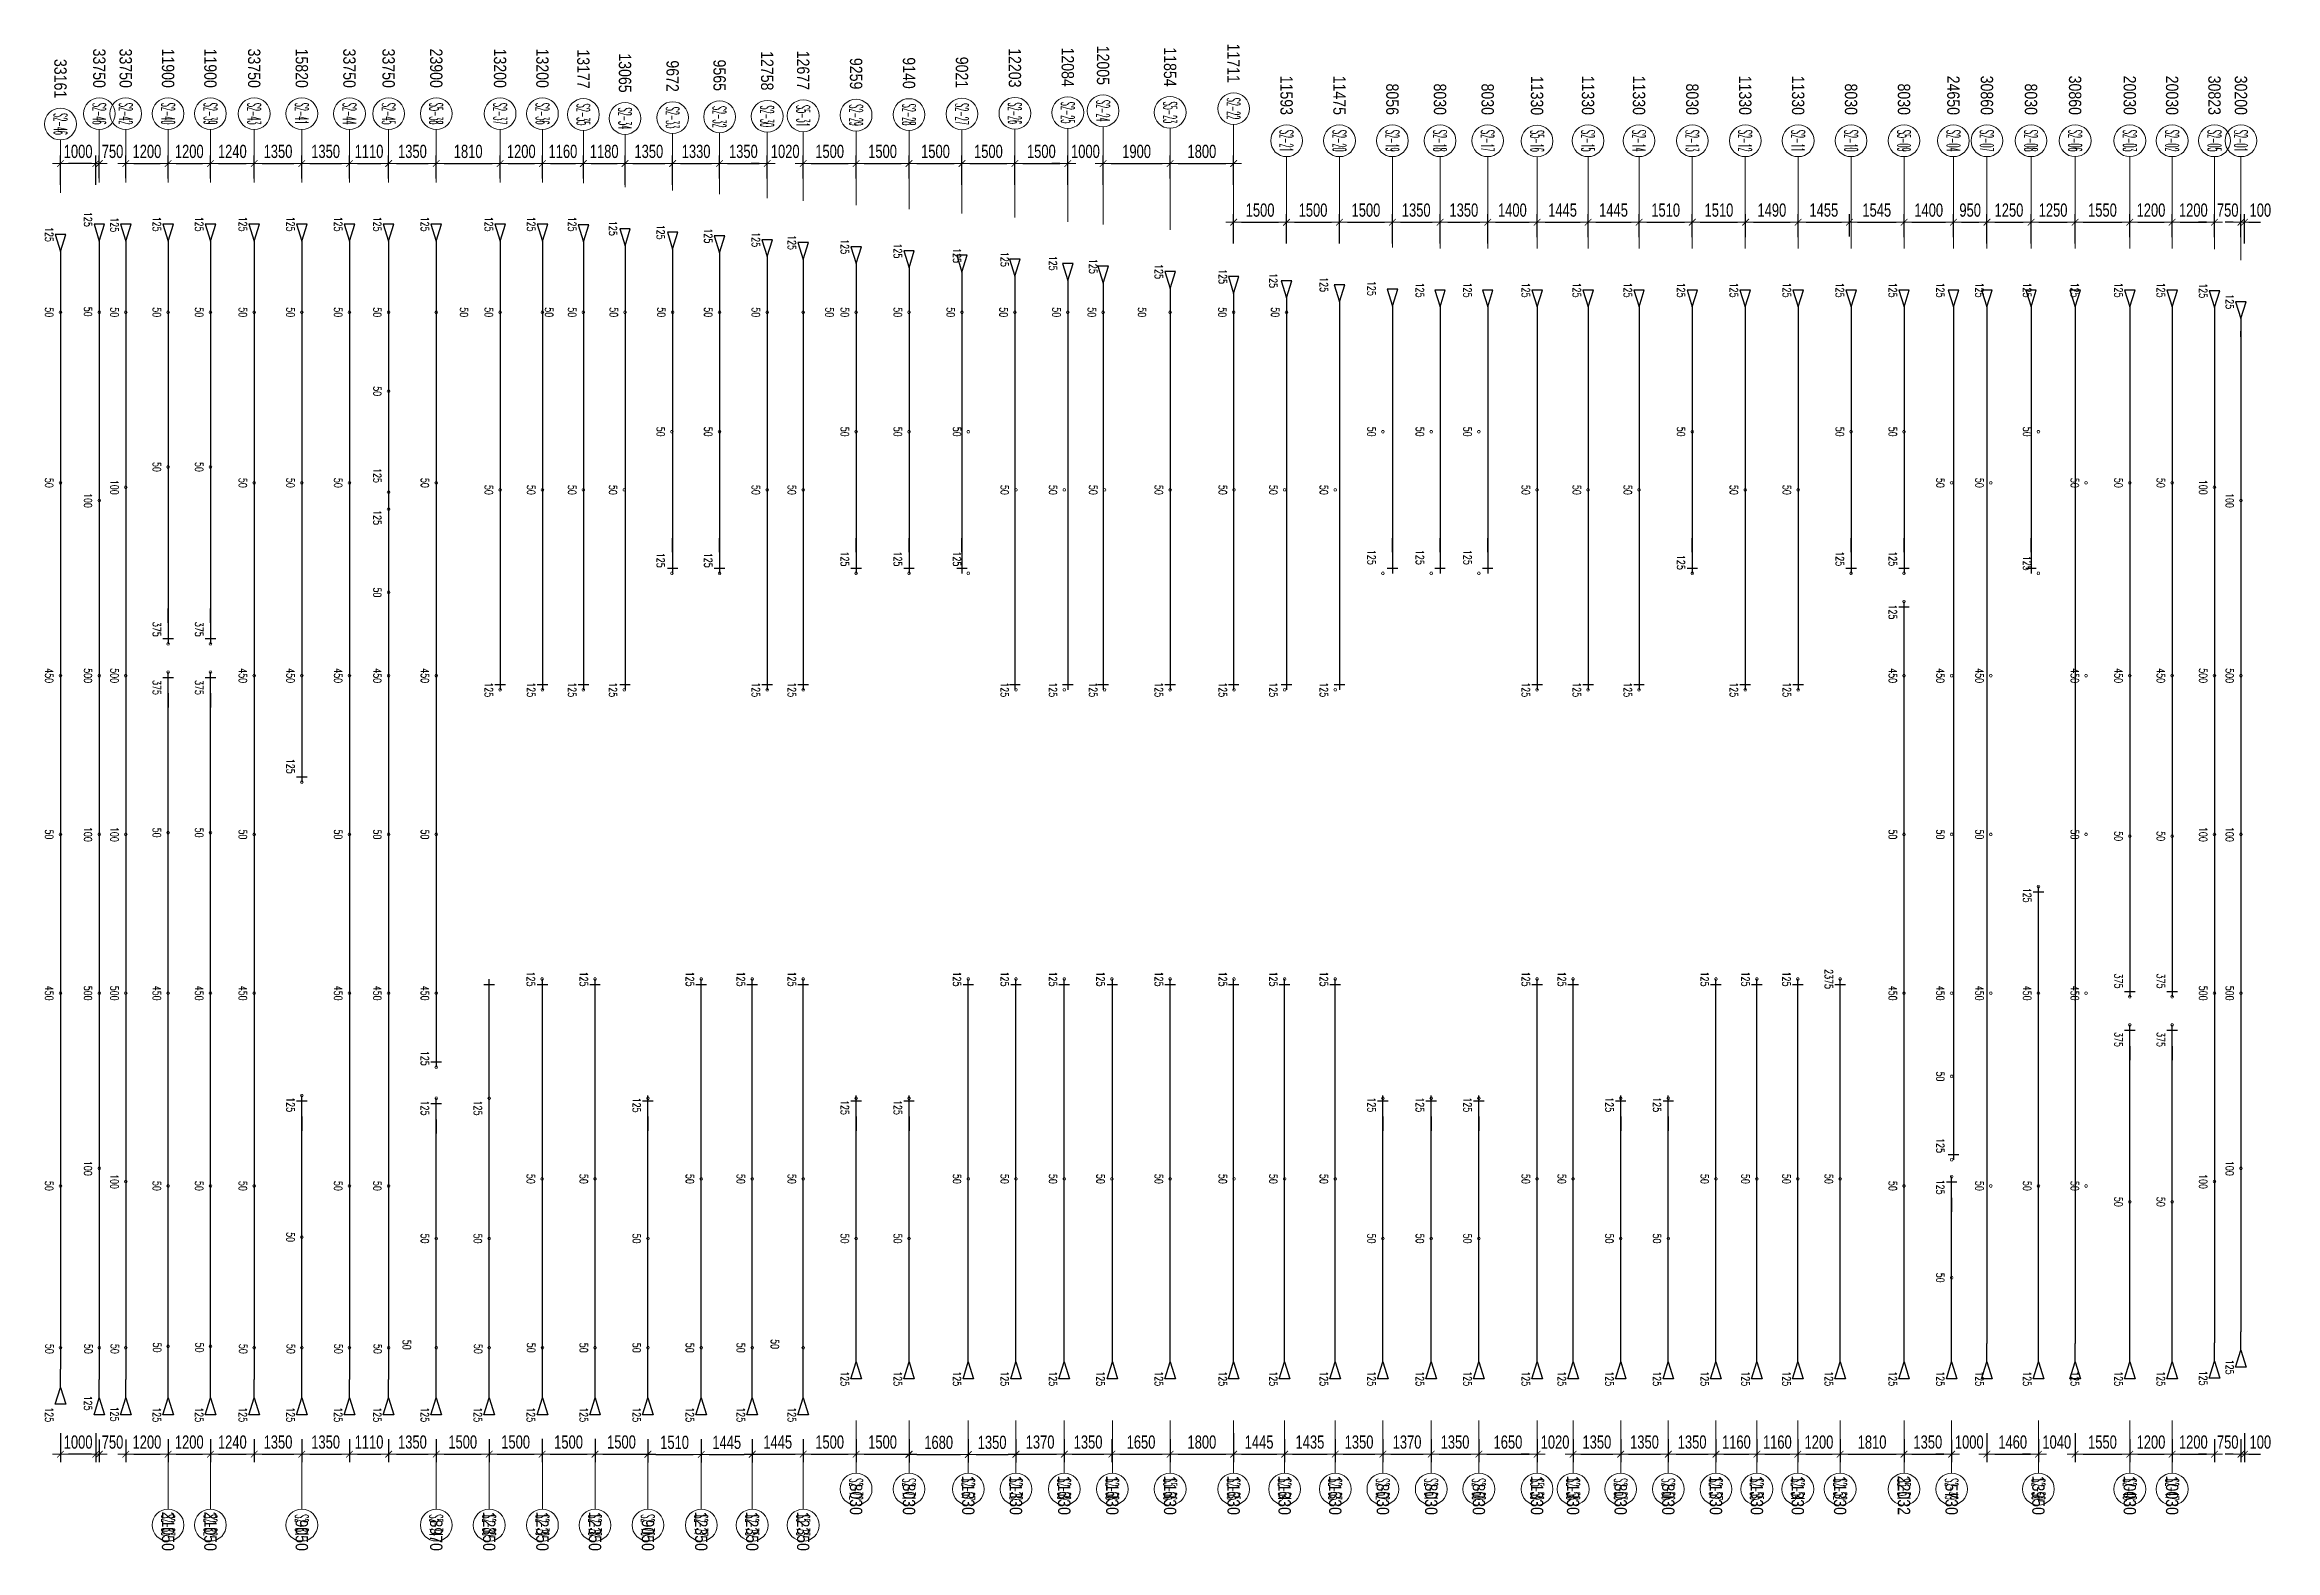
# Model space of a CAD drawing. Header units: millimetres. Extents: x 131700 to 589785, y -24154 to 46087.
# Drawn here: x 507700 to 570926, y 3405 to 46087 of the extents above; entities that cross this region are included whole.
import ezdxf
from ezdxf.enums import TextEntityAlignment as Align

# ---------------------------------------------------------------- set-up
doc = ezdxf.new("R2010")
doc.units = ezdxf.units.MM
doc.layers.get('0').update_dxf_attribs({"lineweight": 20})
doc.layers.get('Defpoints').update_dxf_attribs({"color": 151, "lineweight": 9})
doc.layers.add('ARES_TAG', color=3, linetype='Continuous')
doc.layers.add('NDC_S_TENDON', color=10, linetype='Continuous')
doc.layers.add('Current_plane_Column', color=7, linetype='Continuous', true_color=0x4b00ff)
doc.layers.add('NDC_LCAP', color=87, linetype='Continuous', plot=False)
for name, color, linetype, lineweight in [('NDC_S-ANNO', 7, 'Continuous', 20), ('NDC_S-TENDON', 6, 'Continuous', 35), ('NDC_S_DIM', 1, 'Continuous', 15), ('NDC_S_SYMBOL', 1, 'Continuous', 15)]:
    doc.layers.add(name, color=color, linetype=linetype, lineweight=lineweight)
doc.styles.add('ARES_BIGTEXT', font='VHARIALN.TTF')
doc.styles.add('ARES_ROMANS_0.36', font='romans.shx', dxfattribs={"width": 0.36, "bigfont": 'vns.shx'})
doc.styles.add('ARIAL', font='arial.ttf', dxfattribs={"width": 0.7})
doc.styles.add('NDC_ANNO', font='', dxfattribs={"width": 0.8})
doc.styles.get('NDC_ANNO').set_extended_font_data('Dotum')
doc.dimstyles.new('NDC_dim_150', dxfattribs={"dimscale": 150, "dimtxt": 2.5, "dimasz": 1.5, "dimexe": 1.5, "dimexo": 2.5, "dimgap": 1, "dimtad": 1, "dimdec": 0, "dimzin": 0, "dimdsep": 46, "dimtxsty": 'ARIAL', "dimblk": 'DIMMARK', "dimcen": 0.09, "dimdle": 1.2, "dimclrd": 1, "dimclre": 1, "dimclrt": 3, "dimadec": 0, "dimazin": 0, "dimtfac": 1, "dimtdec": 0, "dimtix": 1, "dimtofl": 0, "dimtmove": 0, "dimatfit": 3, "dimfxl": 4, "dimfxlon": 1, "dimtolj": 1, "dimtzin": 0, "dimarcsym": 0})

msp = doc.modelspace()

# ---------------------------------------------------------------- blocks, each defined once
blk = doc.blocks.new('*U691')
at = {"layer": 'NDC_S_SYMBOL', "color": 3}
blk.add_line((-8344, 0), (-6844, 0), dxfattribs=at)
blk.add_circle((-8794, 0), 450, dxfattribs=at)
at = {"layer": 'NDC_S_TENDON'}
for p, q in [((-4664, 0), (-3144, 0)), ((-3144, 0), (2787, 0)), ((2787, 0), (5686, 0)), ((5686, 0), (6686, 0)), ((6536, -150), (6536, 150))]:
    blk.add_line(p, q, dxfattribs=at)
blk.add_lwpolyline([(-5184, 0), (-5664, 150), (-5664, -150), (-5184, 0), (-4664, 0)], dxfattribs=at)
at = {"layer": 'ARES_TAG', "style": 'ARES_ROMANS_0.36', "width": 0.36}
blk.add_attdef('S3', text='', height=375, dxfattribs=at).set_placement((-8794, 0), align=Align.MIDDLE_CENTER)
at = {"layer": 'NDC_LCAP', "style": 'ARES_BIGTEXT'}
blk.add_attdef('L', text='', height=350, dxfattribs=at).set_placement((-9525, 0), align=Align.MIDDLE_RIGHT)
blk = doc.blocks.new('*U692')
at = {"layer": 'NDC_S_SYMBOL', "color": 3}
blk.add_line((-7323, 0), (-5823, 0), dxfattribs=at)
blk.add_circle((-7773, 0), 450, dxfattribs=at)
at = {"layer": 'NDC_S_TENDON'}
for p, q in [((-3644, 0), (-3144, 0)), ((-3144, 0), (2787, 0)), ((2787, 0), (2386, 0)), ((2386, 0), (3386, 0)), ((3236, -150), (3236, 150))]:
    blk.add_line(p, q, dxfattribs=at)
blk.add_lwpolyline([(-4164, 0), (-4644, 150), (-4644, -150), (-4164, 0), (-3644, 0)], dxfattribs=at)
at = {"layer": 'ARES_TAG', "style": 'ARES_ROMANS_0.36', "width": 0.36}
blk.add_attdef('S3', text='', height=375, dxfattribs=at).set_placement((-7773, 0), align=Align.MIDDLE_CENTER)
at = {"layer": 'NDC_LCAP', "style": 'ARES_BIGTEXT'}
blk.add_attdef('L', text='', height=350, dxfattribs=at).set_placement((-8504, 0), align=Align.MIDDLE_RIGHT)
blk = doc.blocks.new('*U699')
at = {"layer": 'NDC_S_SYMBOL', "color": 3}
blk.add_line((-7323, 0), (-5823, 0), dxfattribs=at)
blk.add_circle((-7773, 0), 450, dxfattribs=at)
at = {"layer": 'NDC_S_TENDON'}
for p, q in [((-3644, 0), (-3144, 0)), ((-3144, 0), (2787, 0)), ((2787, 0), (2386, 0)), ((2386, 0), (3386, 0)), ((3236, -150), (3236, 150))]:
    blk.add_line(p, q, dxfattribs=at)
blk.add_lwpolyline([(-4164, 0), (-4644, 150), (-4644, -150), (-4164, 0), (-3644, 0)], dxfattribs=at)
at = {"layer": 'ARES_TAG', "style": 'ARES_ROMANS_0.36', "width": 0.36}
blk.add_attdef('S3', text='', height=375, dxfattribs=at).set_placement((-7773, 0), align=Align.MIDDLE_CENTER)
at = {"layer": 'NDC_LCAP', "style": 'ARES_BIGTEXT'}
blk.add_attdef('L', text='', height=350, dxfattribs=at).set_placement((-8504, 0), align=Align.MIDDLE_RIGHT)
blk = doc.blocks.new('*U700')
at = {"layer": 'NDC_S_SYMBOL', "color": 3}
blk.add_line((-7323, 0), (-5823, 0), dxfattribs=at)
blk.add_circle((-7773, 0), 450, dxfattribs=at)
at = {"layer": 'NDC_S_TENDON'}
for p, q in [((-3644, 0), (-3144, 0)), ((-3144, 0), (2787, 0)), ((2787, 0), (5686, 0)), ((5686, 0), (6686, 0)), ((6536, -150), (6536, 150))]:
    blk.add_line(p, q, dxfattribs=at)
blk.add_lwpolyline([(-4164, 0), (-4644, 150), (-4644, -150), (-4164, 0), (-3644, 0)], dxfattribs=at)
at = {"layer": 'ARES_TAG', "style": 'ARES_ROMANS_0.36', "width": 0.36}
blk.add_attdef('S3', text='', height=375, dxfattribs=at).set_placement((-7773, 0), align=Align.MIDDLE_CENTER)
at = {"layer": 'NDC_LCAP', "style": 'ARES_BIGTEXT'}
blk.add_attdef('L', text='', height=350, dxfattribs=at).set_placement((-8504, 0), align=Align.MIDDLE_RIGHT)
blk = doc.blocks.new('*U766')
at = {"layer": 'NDC_S_SYMBOL', "color": 3}
blk.add_line((-8425, 0), (-5823, 0), dxfattribs=at)
blk.add_circle((-8875, 0), 450, dxfattribs=at)
at = {"layer": 'NDC_S_TENDON'}
for p, q in [((-3644, 0), (-3144, 0)), ((-3144, 0), (2787, 0)), ((2787, 0), (2386, 0)), ((2386, 0), (3386, 0)), ((3236, -150), (3236, 150))]:
    blk.add_line(p, q, dxfattribs=at)
blk.add_lwpolyline([(-4164, 0), (-4644, 150), (-4644, -150), (-4164, 0), (-3644, 0)], dxfattribs=at)
at = {"layer": 'ARES_TAG', "style": 'ARES_ROMANS_0.36', "width": 0.36}
blk.add_attdef('S3', text='', height=375, dxfattribs=at).set_placement((-8875, 0), align=Align.MIDDLE_CENTER)
at = {"layer": 'NDC_LCAP', "style": 'ARES_BIGTEXT'}
blk.add_attdef('L', text='', height=350, dxfattribs=at).set_placement((-9606, 0), align=Align.MIDDLE_RIGHT)
blk = doc.blocks.new('*U755')
at = {"layer": 'NDC_S_SYMBOL', "color": 3}
blk.add_line((-8425, 0), (-5823, 0), dxfattribs=at)
blk.add_circle((-8875, 0), 450, dxfattribs=at)
at = {"layer": 'NDC_S_TENDON'}
for p, q in [((-3644, 0), (-3144, 0)), ((-3144, 0), (2787, 0)), ((2787, 0), (2386, 0)), ((2386, 0), (3386, 0)), ((3236, -150), (3236, 150))]:
    blk.add_line(p, q, dxfattribs=at)
blk.add_lwpolyline([(-4164, 0), (-4644, 150), (-4644, -150), (-4164, 0), (-3644, 0)], dxfattribs=at)
at = {"layer": 'ARES_TAG', "style": 'ARES_ROMANS_0.36', "width": 0.36}
blk.add_attdef('S3', text='', height=375, dxfattribs=at).set_placement((-8875, 0), align=Align.MIDDLE_CENTER)
at = {"layer": 'NDC_LCAP', "style": 'ARES_BIGTEXT'}
blk.add_attdef('L', text='', height=350, dxfattribs=at).set_placement((-9606, 0), align=Align.MIDDLE_RIGHT)
blk = doc.blocks.new('*U756')
at = {"layer": 'NDC_S_SYMBOL', "color": 3}
blk.add_line((-8425, 0), (-5823, 0), dxfattribs=at)
blk.add_circle((-8875, 0), 450, dxfattribs=at)
at = {"layer": 'NDC_S_TENDON'}
for p, q in [((-3644, 0), (-3144, 0)), ((-3144, 0), (2787, 0)), ((2787, 0), (2386, 0)), ((2386, 0), (3386, 0)), ((3236, -150), (3236, 150))]:
    blk.add_line(p, q, dxfattribs=at)
blk.add_lwpolyline([(-4164, 0), (-4644, 150), (-4644, -150), (-4164, 0), (-3644, 0)], dxfattribs=at)
at = {"layer": 'ARES_TAG', "style": 'ARES_ROMANS_0.36', "width": 0.36}
blk.add_attdef('S3', text='', height=375, dxfattribs=at).set_placement((-8875, 0), align=Align.MIDDLE_CENTER)
at = {"layer": 'NDC_LCAP', "style": 'ARES_BIGTEXT'}
blk.add_attdef('L', text='', height=350, dxfattribs=at).set_placement((-9606, 0), align=Align.MIDDLE_RIGHT)
blk = doc.blocks.new('*U769')
at = {"layer": 'NDC_S_SYMBOL', "color": 3}
blk.add_line((-8344, 0), (-6844, 0), dxfattribs=at)
blk.add_circle((-8794, 0), 450, dxfattribs=at)
at = {"layer": 'NDC_S_TENDON'}
for p, q in [((-4664, 0), (-3144, 0)), ((-3144, 0), (2787, 0)), ((2787, 0), (5686, 0)), ((5686, 0), (6686, 0)), ((6536, -150), (6536, 150))]:
    blk.add_line(p, q, dxfattribs=at)
blk.add_lwpolyline([(-5184, 0), (-5664, 150), (-5664, -150), (-5184, 0), (-4664, 0)], dxfattribs=at)
at = {"layer": 'ARES_TAG', "style": 'ARES_ROMANS_0.36', "width": 0.36}
blk.add_attdef('S3', text='', height=375, dxfattribs=at).set_placement((-8794, 0), align=Align.MIDDLE_CENTER)
at = {"layer": 'NDC_LCAP', "style": 'ARES_BIGTEXT'}
blk.add_attdef('L', text='', height=350, dxfattribs=at).set_placement((-9525, 0), align=Align.MIDDLE_RIGHT)
blk = doc.blocks.new('*U770')
at = {"layer": 'NDC_S_SYMBOL', "color": 3}
blk.add_line((-8344, 0), (-6844, 0), dxfattribs=at)
blk.add_circle((-8794, 0), 450, dxfattribs=at)
at = {"layer": 'NDC_S_TENDON'}
for p, q in [((-4664, 0), (-3144, 0)), ((-3144, 0), (2787, 0)), ((2787, 0), (5686, 0)), ((5686, 0), (6686, 0)), ((6536, -150), (6536, 150))]:
    blk.add_line(p, q, dxfattribs=at)
blk.add_lwpolyline([(-5184, 0), (-5664, 150), (-5664, -150), (-5184, 0), (-4664, 0)], dxfattribs=at)
at = {"layer": 'ARES_TAG', "style": 'ARES_ROMANS_0.36', "width": 0.36}
blk.add_attdef('S3', text='', height=375, dxfattribs=at).set_placement((-8794, 0), align=Align.MIDDLE_CENTER)
at = {"layer": 'NDC_LCAP', "style": 'ARES_BIGTEXT'}
blk.add_attdef('L', text='', height=350, dxfattribs=at).set_placement((-9525, 0), align=Align.MIDDLE_RIGHT)
blk = doc.blocks.new('*U759')
at = {"layer": 'NDC_S_SYMBOL', "color": 3}
blk.add_line((-8344, 0), (-6844, 0), dxfattribs=at)
blk.add_circle((-8794, 0), 450, dxfattribs=at)
at = {"layer": 'NDC_S_TENDON'}
for p, q in [((-4664, 0), (-3144, 0)), ((-3144, 0), (2787, 0)), ((2787, 0), (5686, 0)), ((5686, 0), (6686, 0)), ((6536, -150), (6536, 150))]:
    blk.add_line(p, q, dxfattribs=at)
blk.add_lwpolyline([(-5184, 0), (-5664, 150), (-5664, -150), (-5184, 0), (-4664, 0)], dxfattribs=at)
at = {"layer": 'ARES_TAG', "style": 'ARES_ROMANS_0.36', "width": 0.36}
blk.add_attdef('S3', text='', height=375, dxfattribs=at).set_placement((-8794, 0), align=Align.MIDDLE_CENTER)
at = {"layer": 'NDC_LCAP', "style": 'ARES_BIGTEXT'}
blk.add_attdef('L', text='', height=350, dxfattribs=at).set_placement((-9525, 0), align=Align.MIDDLE_RIGHT)
blk = doc.blocks.new('*U695')
at = {"layer": 'NDC_S_SYMBOL', "color": 3}
blk.add_line((-7323, 0), (-5823, 0), dxfattribs=at)
blk.add_circle((-7773, 0), 450, dxfattribs=at)
at = {"layer": 'NDC_S_TENDON'}
for p, q in [((-3644, 0), (-3144, 0)), ((-3144, 0), (2787, 0)), ((2787, 0), (5686, 0)), ((5686, 0), (6686, 0)), ((6536, -150), (6536, 150))]:
    blk.add_line(p, q, dxfattribs=at)
blk.add_lwpolyline([(-4164, 0), (-4644, 150), (-4644, -150), (-4164, 0), (-3644, 0)], dxfattribs=at)
at = {"layer": 'ARES_TAG', "style": 'ARES_ROMANS_0.36', "width": 0.36}
blk.add_attdef('S3', text='', height=375, dxfattribs=at).set_placement((-7773, 0), align=Align.MIDDLE_CENTER)
at = {"layer": 'NDC_LCAP', "style": 'ARES_BIGTEXT'}
blk.add_attdef('L', text='', height=350, dxfattribs=at).set_placement((-8504, 0), align=Align.MIDDLE_RIGHT)
blk = doc.blocks.new('*U696')
at = {"layer": 'NDC_S_SYMBOL', "color": 3}
blk.add_line((-7323, 0), (-5823, 0), dxfattribs=at)
blk.add_circle((-7773, 0), 450, dxfattribs=at)
at = {"layer": 'NDC_S_TENDON'}
for p, q in [((-3644, 0), (-3144, 0)), ((-3144, 0), (2787, 0)), ((2787, 0), (5686, 0)), ((5686, 0), (6686, 0)), ((6536, -150), (6536, 150))]:
    blk.add_line(p, q, dxfattribs=at)
blk.add_lwpolyline([(-4164, 0), (-4644, 150), (-4644, -150), (-4164, 0), (-3644, 0)], dxfattribs=at)
at = {"layer": 'ARES_TAG', "style": 'ARES_ROMANS_0.36', "width": 0.36}
blk.add_attdef('S3', text='', height=375, dxfattribs=at).set_placement((-7773, 0), align=Align.MIDDLE_CENTER)
at = {"layer": 'NDC_LCAP', "style": 'ARES_BIGTEXT'}
blk.add_attdef('L', text='', height=350, dxfattribs=at).set_placement((-8504, 0), align=Align.MIDDLE_RIGHT)
blk = doc.blocks.new('*U701')
at = {"layer": 'NDC_S_SYMBOL', "color": 3}
blk.add_line((-7323, 0), (-5823, 0), dxfattribs=at)
blk.add_circle((-7773, 0), 450, dxfattribs=at)
at = {"layer": 'NDC_S_TENDON'}
for p, q in [((-3644, 0), (-3144, 0)), ((-3144, 0), (2787, 0)), ((2787, 0), (5686, 0)), ((5686, 0), (6686, 0)), ((6536, -150), (6536, 150))]:
    blk.add_line(p, q, dxfattribs=at)
blk.add_lwpolyline([(-4164, 0), (-4644, 150), (-4644, -150), (-4164, 0), (-3644, 0)], dxfattribs=at)
at = {"layer": 'ARES_TAG', "style": 'ARES_ROMANS_0.36', "width": 0.36}
blk.add_attdef('S3', text='', height=375, dxfattribs=at).set_placement((-7773, 0), align=Align.MIDDLE_CENTER)
at = {"layer": 'NDC_LCAP', "style": 'ARES_BIGTEXT'}
blk.add_attdef('L', text='', height=350, dxfattribs=at).set_placement((-8504, 0), align=Align.MIDDLE_RIGHT)
blk = doc.blocks.new('*U760')
at = {"layer": 'NDC_S_SYMBOL', "color": 3}
blk.add_line((-8344, 0), (-6844, 0), dxfattribs=at)
blk.add_circle((-8794, 0), 450, dxfattribs=at)
at = {"layer": 'NDC_S_TENDON'}
for p, q in [((-4664, 0), (-3144, 0)), ((-3144, 0), (2787, 0)), ((2787, 0), (5686, 0)), ((5686, 0), (6686, 0)), ((6536, -150), (6536, 150))]:
    blk.add_line(p, q, dxfattribs=at)
blk.add_lwpolyline([(-5184, 0), (-5664, 150), (-5664, -150), (-5184, 0), (-4664, 0)], dxfattribs=at)
at = {"layer": 'ARES_TAG', "style": 'ARES_ROMANS_0.36', "width": 0.36}
blk.add_attdef('S3', text='', height=375, dxfattribs=at).set_placement((-8794, 0), align=Align.MIDDLE_CENTER)
at = {"layer": 'NDC_LCAP', "style": 'ARES_BIGTEXT'}
blk.add_attdef('L', text='', height=350, dxfattribs=at).set_placement((-9525, 0), align=Align.MIDDLE_RIGHT)
blk = doc.blocks.new('*U697')
at = {"layer": 'NDC_S_SYMBOL', "color": 3}
blk.add_line((-8343, 0), (-6843, 0), dxfattribs=at)
blk.add_circle((-8793, 0), 450, dxfattribs=at)
at = {"layer": 'NDC_S_TENDON'}
for p, q in [((-4664, 0), (-3144, 0)), ((-3144, 0), (2787, 0)), ((2787, 0), (2386, 0)), ((2386, 0), (3386, 0)), ((3236, -150), (3236, 150))]:
    blk.add_line(p, q, dxfattribs=at)
blk.add_lwpolyline([(-5184, 0), (-5664, 150), (-5664, -150), (-5184, 0), (-4664, 0)], dxfattribs=at)
at = {"layer": 'ARES_TAG', "style": 'ARES_ROMANS_0.36', "width": 0.36}
blk.add_attdef('S3', text='', height=375, dxfattribs=at).set_placement((-8793, 0), align=Align.MIDDLE_CENTER)
at = {"layer": 'NDC_LCAP', "style": 'ARES_BIGTEXT'}
blk.add_attdef('L', text='', height=350, dxfattribs=at).set_placement((-9524, 0), align=Align.MIDDLE_RIGHT)
blk = doc.blocks.new('*U698')
at = {"layer": 'NDC_S_SYMBOL', "color": 3}
blk.add_line((-8344, 0), (-6844, 0), dxfattribs=at)
blk.add_circle((-8794, 0), 450, dxfattribs=at)
at = {"layer": 'NDC_S_TENDON'}
for p, q in [((-4664, 0), (-3144, 0)), ((-3144, 0), (2787, 0)), ((2787, 0), (5686, 0)), ((5686, 0), (6686, 0)), ((6536, -150), (6536, 150))]:
    blk.add_line(p, q, dxfattribs=at)
blk.add_lwpolyline([(-5184, 0), (-5664, 150), (-5664, -150), (-5184, 0), (-4664, 0)], dxfattribs=at)
at = {"layer": 'ARES_TAG', "style": 'ARES_ROMANS_0.36', "width": 0.36}
blk.add_attdef('S3', text='', height=375, dxfattribs=at).set_placement((-8794, 0), align=Align.MIDDLE_CENTER)
at = {"layer": 'NDC_LCAP', "style": 'ARES_BIGTEXT'}
blk.add_attdef('L', text='', height=350, dxfattribs=at).set_placement((-9525, 0), align=Align.MIDDLE_RIGHT)
blk = doc.blocks.new('*U768')
at = {"layer": 'NDC_S_SYMBOL', "color": 3}
blk.add_line((-8425, 0), (-5823, 0), dxfattribs=at)
blk.add_circle((-8875, 0), 450, dxfattribs=at)
at = {"layer": 'NDC_S_TENDON'}
for p, q in [((-3644, 0), (-3144, 0)), ((-3144, 0), (2787, 0)), ((2787, 0), (25216, 0))]:
    blk.add_line(p, q, dxfattribs=at)
for points in [[(-4164, 0), (-4644, 150), (-4644, -150), (-4164, 0), (-3644, 0)], [(25736, 0), (26216, 150), (26216, -150), (25736, 0), (25216, 0)]]:
    blk.add_lwpolyline(points, dxfattribs=at)
at = {"layer": 'ARES_TAG', "style": 'ARES_ROMANS_0.36', "width": 0.36}
blk.add_attdef('S3', text='', height=375, dxfattribs=at).set_placement((-8875, 0), align=Align.MIDDLE_CENTER)
at = {"layer": 'NDC_LCAP', "style": 'ARES_BIGTEXT'}
blk.add_attdef('L', text='', height=350, dxfattribs=at).set_placement((-9606, 0), align=Align.MIDDLE_RIGHT)
blk = doc.blocks.new('*U773')
at = {"layer": 'NDC_S_SYMBOL', "color": 3}
blk.add_line((-8406, 0), (-5786, 0), dxfattribs=at)
blk.add_circle((-8856, 0), 450, dxfattribs=at)
at = {"layer": 'NDC_S_TENDON'}
for p, q in [((-3606, 0), (-3144, 0)), ((-3144, 0), (2787, 0)), ((2787, 0), (25216, 0))]:
    blk.add_line(p, q, dxfattribs=at)
for points in [[(-4126, 0), (-4606, 150), (-4606, -150), (-4126, 0), (-3606, 0)], [(25736, 0), (26216, 150), (26216, -150), (25736, 0), (25216, 0)]]:
    blk.add_lwpolyline(points, dxfattribs=at)
at = {"layer": 'ARES_TAG', "style": 'ARES_ROMANS_0.36', "width": 0.36}
blk.add_attdef('S3', text='', height=375, dxfattribs=at).set_placement((-8856, 0), align=Align.MIDDLE_CENTER)
at = {"layer": 'NDC_LCAP', "style": 'ARES_BIGTEXT'}
blk.add_attdef('L', text='', height=350, dxfattribs=at).set_placement((-9587, 0), align=Align.MIDDLE_RIGHT)
blk = doc.blocks.new('*U774')
at = {"layer": 'NDC_S_SYMBOL', "color": 3}
blk.add_line((-8095, 0), (-5163, 0), dxfattribs=at)
blk.add_circle((-8545, 0), 450, dxfattribs=at)
at = {"layer": 'NDC_S_TENDON'}
for p, q in [((-2984, 0), (-3144, 0)), ((-3144, 0), (2787, 0)), ((2787, 0), (25216, 0))]:
    blk.add_line(p, q, dxfattribs=at)
for points in [[(-3504, 0), (-3984, 150), (-3984, -150), (-3504, 0), (-2984, 0)], [(25736, 0), (26216, 150), (26216, -150), (25736, 0), (25216, 0)]]:
    blk.add_lwpolyline(points, dxfattribs=at)
at = {"layer": 'ARES_TAG', "style": 'ARES_ROMANS_0.36', "width": 0.36}
blk.add_attdef('S3', text='', height=375, dxfattribs=at).set_placement((-8545, 0), align=Align.MIDDLE_CENTER)
at = {"layer": 'NDC_LCAP', "style": 'ARES_BIGTEXT'}
blk.add_attdef('L', text='', height=350, dxfattribs=at).set_placement((-9276, 0), align=Align.MIDDLE_RIGHT)
blk = doc.blocks.new('*U757')
at = {"layer": 'NDC_S_SYMBOL', "color": 3}
blk.add_line((-9193, 0), (-7693, 0), dxfattribs=at)
blk.add_circle((-9643, 0), 450, dxfattribs=at)
at = {"layer": 'NDC_S_TENDON'}
for p, q in [((-5514, 0), (-3144, 0)), ((-3144, 0), (2787, 0)), ((2787, 0), (26237, 0))]:
    blk.add_line(p, q, dxfattribs=at)
for points in [[(-6034, 0), (-6514, 150), (-6514, -150), (-6034, 0), (-5514, 0)], [(26757, 0), (27237, 150), (27237, -150), (26757, 0), (26237, 0)]]:
    blk.add_lwpolyline(points, dxfattribs=at)
at = {"layer": 'ARES_TAG', "style": 'ARES_ROMANS_0.36', "width": 0.36}
blk.add_attdef('S3', text='', height=375, dxfattribs=at).set_placement((-9643, 0), align=Align.MIDDLE_CENTER)
at = {"layer": 'NDC_LCAP', "style": 'ARES_BIGTEXT'}
blk.add_attdef('L', text='', height=350, dxfattribs=at).set_placement((-10374, 0), align=Align.MIDDLE_RIGHT)
blk = doc.blocks.new('*U758')
at = {"layer": 'NDC_S_SYMBOL', "color": 3}
blk.add_line((-8425, 0), (-5823, 0), dxfattribs=at)
blk.add_circle((-8875, 0), 450, dxfattribs=at)
at = {"layer": 'NDC_S_TENDON'}
for p, q in [((-3644, 0), (-3144, 0)), ((-3144, 0), (2787, 0)), ((2787, 0), (25216, 0))]:
    blk.add_line(p, q, dxfattribs=at)
for points in [[(-4164, 0), (-4644, 150), (-4644, -150), (-4164, 0), (-3644, 0)], [(25736, 0), (26216, 150), (26216, -150), (25736, 0), (25216, 0)]]:
    blk.add_lwpolyline(points, dxfattribs=at)
at = {"layer": 'ARES_TAG', "style": 'ARES_ROMANS_0.36', "width": 0.36}
blk.add_attdef('S3', text='', height=375, dxfattribs=at).set_placement((-8875, 0), align=Align.MIDDLE_CENTER)
at = {"layer": 'NDC_LCAP', "style": 'ARES_BIGTEXT'}
blk.add_attdef('L', text='', height=350, dxfattribs=at).set_placement((-9606, 0), align=Align.MIDDLE_RIGHT)
blk = doc.blocks.new('*U767')
at = {"layer": 'NDC_S_SYMBOL', "color": 3}
blk.add_line((-7323, 0), (-5823, 0), dxfattribs=at)
blk.add_circle((-7773, 0), 450, dxfattribs=at)
at = {"layer": 'NDC_S_TENDON'}
for p, q in [((-3644, 0), (-3144, 0)), ((-3144, 0), (2787, 0)), ((2787, 0), (8306, 0)), ((8306, 0), (9306, 0)), ((9156, -150), (9156, 150))]:
    blk.add_line(p, q, dxfattribs=at)
blk.add_lwpolyline([(-4164, 0), (-4644, 150), (-4644, -150), (-4164, 0), (-3644, 0)], dxfattribs=at)
at = {"layer": 'ARES_TAG', "style": 'ARES_ROMANS_0.36', "width": 0.36}
blk.add_attdef('S3', text='', height=375, dxfattribs=at).set_placement((-7773, 0), align=Align.MIDDLE_CENTER)
at = {"layer": 'NDC_LCAP', "style": 'ARES_BIGTEXT'}
blk.add_attdef('L', text='', height=350, dxfattribs=at).set_placement((-8504, 0), align=Align.MIDDLE_RIGHT)
blk = doc.blocks.new('*U751')
at = {"layer": 'NDC_S_SYMBOL', "color": 3}
blk.add_line((-9193, 0), (-7693, 0), dxfattribs=at)
blk.add_circle((-9643, 0), 450, dxfattribs=at)
at = {"layer": 'NDC_S_TENDON'}
for p, q in [((-5514, 0), (-3144, 0)), ((-3144, 0), (2787, 0)), ((2787, 0), (26236, 0))]:
    blk.add_line(p, q, dxfattribs=at)
for points in [[(-6034, 0), (-6514, 150), (-6514, -150), (-6034, 0), (-5514, 0)], [(26756, 0), (27236, 150), (27236, -150), (26756, 0), (26236, 0)]]:
    blk.add_lwpolyline(points, dxfattribs=at)
at = {"layer": 'ARES_TAG', "style": 'ARES_ROMANS_0.36', "width": 0.36}
blk.add_attdef('S3', text='', height=375, dxfattribs=at).set_placement((-9643, 0), align=Align.MIDDLE_CENTER)
at = {"layer": 'NDC_LCAP', "style": 'ARES_BIGTEXT'}
blk.add_attdef('L', text='', height=350, dxfattribs=at).set_placement((-10374, 0), align=Align.MIDDLE_RIGHT)
blk = doc.blocks.new('*U752')
at = {"layer": 'NDC_S_SYMBOL', "color": 3}
blk.add_line((-9193, 0), (-7693, 0), dxfattribs=at)
blk.add_circle((-9643, 0), 450, dxfattribs=at)
at = {"layer": 'NDC_S_TENDON'}
for p, q in [((-5514, 0), (-3144, 0)), ((-3144, 0), (2787, 0)), ((2787, 0), (26236, 0))]:
    blk.add_line(p, q, dxfattribs=at)
for points in [[(-6034, 0), (-6514, 150), (-6514, -150), (-6034, 0), (-5514, 0)], [(26756, 0), (27236, 150), (27236, -150), (26756, 0), (26236, 0)]]:
    blk.add_lwpolyline(points, dxfattribs=at)
at = {"layer": 'ARES_TAG', "style": 'ARES_ROMANS_0.36', "width": 0.36}
blk.add_attdef('S3', text='', height=375, dxfattribs=at).set_placement((-9643, 0), align=Align.MIDDLE_CENTER)
at = {"layer": 'NDC_LCAP', "style": 'ARES_BIGTEXT'}
blk.add_attdef('L', text='', height=350, dxfattribs=at).set_placement((-10374, 0), align=Align.MIDDLE_RIGHT)
blk = doc.blocks.new('*U771')
at = {"layer": 'NDC_S_SYMBOL', "color": 3}
blk.add_line((-9193, 0), (-7693, 0), dxfattribs=at)
blk.add_circle((-9643, 0), 450, dxfattribs=at)
at = {"layer": 'NDC_S_TENDON'}
for p, q in [((-5514, 0), (-3144, 0)), ((-3144, 0), (2787, 0)), ((2787, 0), (26236, 0))]:
    blk.add_line(p, q, dxfattribs=at)
for points in [[(-6034, 0), (-6514, 150), (-6514, -150), (-6034, 0), (-5514, 0)], [(26756, 0), (27236, 150), (27236, -150), (26756, 0), (26236, 0)]]:
    blk.add_lwpolyline(points, dxfattribs=at)
at = {"layer": 'ARES_TAG', "style": 'ARES_ROMANS_0.36', "width": 0.36}
blk.add_attdef('S3', text='', height=375, dxfattribs=at).set_placement((-9643, 0), align=Align.MIDDLE_CENTER)
at = {"layer": 'NDC_LCAP', "style": 'ARES_BIGTEXT'}
blk.add_attdef('L', text='', height=350, dxfattribs=at).set_placement((-10374, 0), align=Align.MIDDLE_RIGHT)
blk = doc.blocks.new('*U772')
at = {"layer": 'NDC_S_SYMBOL', "color": 3}
blk.add_line((-9193, 0), (-7693, 0), dxfattribs=at)
blk.add_circle((-9643, 0), 450, dxfattribs=at)
at = {"layer": 'NDC_S_TENDON'}
for p, q in [((-5514, 0), (-3144, 0)), ((-3144, 0), (2787, 0)), ((2787, 0), (26237, 0))]:
    blk.add_line(p, q, dxfattribs=at)
for points in [[(-6034, 0), (-6514, 150), (-6514, -150), (-6034, 0), (-5514, 0)], [(26757, 0), (27237, 150), (27237, -150), (26757, 0), (26237, 0)]]:
    blk.add_lwpolyline(points, dxfattribs=at)
at = {"layer": 'ARES_TAG', "style": 'ARES_ROMANS_0.36', "width": 0.36}
blk.add_attdef('S3', text='', height=375, dxfattribs=at).set_placement((-9643, 0), align=Align.MIDDLE_CENTER)
at = {"layer": 'NDC_LCAP', "style": 'ARES_BIGTEXT'}
blk.add_attdef('L', text='', height=350, dxfattribs=at).set_placement((-10374, 0), align=Align.MIDDLE_RIGHT)
blk = doc.blocks.new('*U749')
at = {"layer": 'NDC_S_SYMBOL', "color": 3}
blk.add_line((-8425, 0), (-5823, 0), dxfattribs=at)
blk.add_circle((-8875, 0), 450, dxfattribs=at)
at = {"layer": 'NDC_S_TENDON'}
for p, q in [((-3644, 0), (-3144, 0)), ((-3144, 0), (2787, 0)), ((2787, 0), (2386, 0)), ((2386, 0), (3386, 0)), ((3236, -150), (3236, 150))]:
    blk.add_line(p, q, dxfattribs=at)
blk.add_lwpolyline([(-4164, 0), (-4644, 150), (-4644, -150), (-4164, 0), (-3644, 0)], dxfattribs=at)
at = {"layer": 'ARES_TAG', "style": 'ARES_ROMANS_0.36', "width": 0.36}
blk.add_attdef('S3', text='', height=375, dxfattribs=at).set_placement((-8875, 0), align=Align.MIDDLE_CENTER)
at = {"layer": 'NDC_LCAP', "style": 'ARES_BIGTEXT'}
blk.add_attdef('L', text='', height=350, dxfattribs=at).set_placement((-9606, 0), align=Align.MIDDLE_RIGHT)
blk = doc.blocks.new('*U750')
at = {"layer": 'NDC_S_SYMBOL', "color": 3}
blk.add_line((-8425, 0), (-5823, 0), dxfattribs=at)
blk.add_circle((-8875, 0), 450, dxfattribs=at)
at = {"layer": 'NDC_S_TENDON'}
for p, q in [((-3644, 0), (-3144, 0)), ((-3144, 0), (2787, 0)), ((2787, 0), (5686, 0)), ((5686, 0), (6686, 0)), ((6536, -150), (6536, 150))]:
    blk.add_line(p, q, dxfattribs=at)
blk.add_lwpolyline([(-4164, 0), (-4644, 150), (-4644, -150), (-4164, 0), (-3644, 0)], dxfattribs=at)
at = {"layer": 'ARES_TAG', "style": 'ARES_ROMANS_0.36', "width": 0.36}
blk.add_attdef('S3', text='', height=375, dxfattribs=at).set_placement((-8875, 0), align=Align.MIDDLE_CENTER)
at = {"layer": 'NDC_LCAP', "style": 'ARES_BIGTEXT'}
blk.add_attdef('L', text='', height=350, dxfattribs=at).set_placement((-9606, 0), align=Align.MIDDLE_RIGHT)
blk = doc.blocks.new('*U765')
at = {"layer": 'NDC_S_SYMBOL', "color": 3}
blk.add_line((-8425, 0), (-5823, 0), dxfattribs=at)
blk.add_circle((-8875, 0), 450, dxfattribs=at)
at = {"layer": 'NDC_S_TENDON'}
for p, q in [((-3644, 0), (-3144, 0)), ((-3144, 0), (2787, 0)), ((2787, 0), (5686, 0)), ((5686, 0), (6686, 0)), ((6536, -150), (6536, 150))]:
    blk.add_line(p, q, dxfattribs=at)
blk.add_lwpolyline([(-4164, 0), (-4644, 150), (-4644, -150), (-4164, 0), (-3644, 0)], dxfattribs=at)
at = {"layer": 'ARES_TAG', "style": 'ARES_ROMANS_0.36', "width": 0.36}
blk.add_attdef('S3', text='', height=375, dxfattribs=at).set_placement((-8875, 0), align=Align.MIDDLE_CENTER)
at = {"layer": 'NDC_LCAP', "style": 'ARES_BIGTEXT'}
blk.add_attdef('L', text='', height=350, dxfattribs=at).set_placement((-9606, 0), align=Align.MIDDLE_RIGHT)
blk = doc.blocks.new('*U764')
at = {"layer": 'NDC_S_SYMBOL', "color": 3}
blk.add_line((-8419, 0), (-5823, 0), dxfattribs=at)
blk.add_circle((-8869, 0), 450, dxfattribs=at)
at = {"layer": 'NDC_S_TENDON'}
for p, q in [((-3644, 0), (-3144, 0)), ((-3144, 0), (2787, 0)), ((2787, 0), (5686, 0)), ((5686, 0), (6686, 0)), ((6536, -150), (6536, 150))]:
    blk.add_line(p, q, dxfattribs=at)
blk.add_lwpolyline([(-4164, 0), (-4644, 150), (-4644, -150), (-4164, 0), (-3644, 0)], dxfattribs=at)
at = {"layer": 'ARES_TAG', "style": 'ARES_ROMANS_0.36', "width": 0.36}
blk.add_attdef('S3', text='', height=375, dxfattribs=at).set_placement((-8869, 0), align=Align.MIDDLE_CENTER)
at = {"layer": 'NDC_LCAP', "style": 'ARES_BIGTEXT'}
blk.add_attdef('L', text='', height=350, dxfattribs=at).set_placement((-9600, 0), align=Align.MIDDLE_RIGHT)
blk = doc.blocks.new('*U761')
at = {"layer": 'NDC_S_SYMBOL', "color": 3}
blk.add_line((-8425, 0), (-5823, 0), dxfattribs=at)
blk.add_circle((-8875, 0), 450, dxfattribs=at)
at = {"layer": 'NDC_S_TENDON'}
for p, q in [((-3644, 0), (-3144, 0)), ((-3144, 0), (2787, 0)), ((2787, 0), (5686, 0)), ((5686, 0), (6686, 0)), ((6536, -150), (6536, 150))]:
    blk.add_line(p, q, dxfattribs=at)
blk.add_lwpolyline([(-4164, 0), (-4644, 150), (-4644, -150), (-4164, 0), (-3644, 0)], dxfattribs=at)
at = {"layer": 'ARES_TAG', "style": 'ARES_ROMANS_0.36', "width": 0.36}
blk.add_attdef('S3', text='', height=375, dxfattribs=at).set_placement((-8875, 0), align=Align.MIDDLE_CENTER)
at = {"layer": 'NDC_LCAP', "style": 'ARES_BIGTEXT'}
blk.add_attdef('L', text='', height=350, dxfattribs=at).set_placement((-9606, 0), align=Align.MIDDLE_RIGHT)
blk = doc.blocks.new('*U762')
at = {"layer": 'NDC_S_SYMBOL', "color": 3}
blk.add_line((-8425, 0), (-5823, 0), dxfattribs=at)
blk.add_circle((-8875, 0), 450, dxfattribs=at)
at = {"layer": 'NDC_S_TENDON'}
for p, q in [((-3644, 0), (-3144, 0)), ((-3144, 0), (2787, 0)), ((2787, 0), (5686, 0)), ((5686, 0), (6686, 0)), ((6536, -150), (6536, 150))]:
    blk.add_line(p, q, dxfattribs=at)
blk.add_lwpolyline([(-4164, 0), (-4644, 150), (-4644, -150), (-4164, 0), (-3644, 0)], dxfattribs=at)
at = {"layer": 'ARES_TAG', "style": 'ARES_ROMANS_0.36', "width": 0.36}
blk.add_attdef('S3', text='', height=375, dxfattribs=at).set_placement((-8875, 0), align=Align.MIDDLE_CENTER)
at = {"layer": 'NDC_LCAP', "style": 'ARES_BIGTEXT'}
blk.add_attdef('L', text='', height=350, dxfattribs=at).set_placement((-9606, 0), align=Align.MIDDLE_RIGHT)
blk = doc.blocks.new('*U748')
at = {"layer": 'NDC_S_SYMBOL', "color": 3}
blk.add_line((-8425, 0), (-5968, 0), dxfattribs=at)
blk.add_circle((-8875, 0), 450, dxfattribs=at)
at = {"layer": 'NDC_S_TENDON'}
for p, q in [((-3788, 0), (-3144, 0)), ((-3144, 0), (2787, 0)), ((2787, 0), (5686, 0)), ((5686, 0), (6686, 0)), ((6536, -150), (6536, 150))]:
    blk.add_line(p, q, dxfattribs=at)
blk.add_lwpolyline([(-4308, 0), (-4788, 150), (-4788, -150), (-4308, 0), (-3788, 0)], dxfattribs=at)
at = {"layer": 'ARES_TAG', "style": 'ARES_ROMANS_0.36', "width": 0.36}
blk.add_attdef('S3', text='', height=375, dxfattribs=at).set_placement((-8875, 0), align=Align.MIDDLE_CENTER)
at = {"layer": 'NDC_LCAP', "style": 'ARES_BIGTEXT'}
blk.add_attdef('L', text='', height=350, dxfattribs=at).set_placement((-9606, 0), align=Align.MIDDLE_RIGHT)
blk = doc.blocks.new('*U753')
at = {"layer": 'NDC_S_SYMBOL', "color": 3}
blk.add_line((-8425, 0), (-5849, 0), dxfattribs=at)
blk.add_circle((-8875, 0), 450, dxfattribs=at)
at = {"layer": 'NDC_S_TENDON'}
for p, q in [((-3669, 0), (-3144, 0)), ((-3144, 0), (2787, 0)), ((2787, 0), (2386, 0)), ((2386, 0), (3386, 0)), ((3236, -150), (3236, 150))]:
    blk.add_line(p, q, dxfattribs=at)
blk.add_lwpolyline([(-4189, 0), (-4669, 150), (-4669, -150), (-4189, 0), (-3669, 0)], dxfattribs=at)
at = {"layer": 'ARES_TAG', "style": 'ARES_ROMANS_0.36', "width": 0.36}
blk.add_attdef('S3', text='', height=375, dxfattribs=at).set_placement((-8875, 0), align=Align.MIDDLE_CENTER)
at = {"layer": 'NDC_LCAP', "style": 'ARES_BIGTEXT'}
blk.add_attdef('L', text='', height=350, dxfattribs=at).set_placement((-9606, 0), align=Align.MIDDLE_RIGHT)
blk = doc.blocks.new('*U754')
at = {"layer": 'NDC_S_SYMBOL', "color": 3}
blk.add_line((-8425, 0), (-5823, 0), dxfattribs=at)
blk.add_circle((-8875, 0), 450, dxfattribs=at)
at = {"layer": 'NDC_S_TENDON'}
for p, q in [((-3644, 0), (-3144, 0)), ((-3144, 0), (2787, 0)), ((2787, 0), (2386, 0)), ((2386, 0), (3386, 0)), ((3236, -150), (3236, 150))]:
    blk.add_line(p, q, dxfattribs=at)
blk.add_lwpolyline([(-4164, 0), (-4644, 150), (-4644, -150), (-4164, 0), (-3644, 0)], dxfattribs=at)
at = {"layer": 'ARES_TAG', "style": 'ARES_ROMANS_0.36', "width": 0.36}
blk.add_attdef('S3', text='', height=375, dxfattribs=at).set_placement((-8875, 0), align=Align.MIDDLE_CENTER)
at = {"layer": 'NDC_LCAP', "style": 'ARES_BIGTEXT'}
blk.add_attdef('L', text='', height=350, dxfattribs=at).set_placement((-9606, 0), align=Align.MIDDLE_RIGHT)
blk = doc.blocks.new('*U763')
at = {"layer": 'NDC_S_SYMBOL', "color": 3}
blk.add_line((-8425, 0), (-5823, 0), dxfattribs=at)
blk.add_circle((-8875, 0), 450, dxfattribs=at)
at = {"layer": 'NDC_S_TENDON'}
for p, q in [((-3644, 0), (-3144, 0)), ((-3144, 0), (2787, 0)), ((2787, 0), (2386, 0)), ((2386, 0), (3386, 0)), ((3236, -150), (3236, 150))]:
    blk.add_line(p, q, dxfattribs=at)
blk.add_lwpolyline([(-4164, 0), (-4644, 150), (-4644, -150), (-4164, 0), (-3644, 0)], dxfattribs=at)
at = {"layer": 'ARES_TAG', "style": 'ARES_ROMANS_0.36', "width": 0.36}
blk.add_attdef('S3', text='', height=375, dxfattribs=at).set_placement((-8875, 0), align=Align.MIDDLE_CENTER)
at = {"layer": 'NDC_LCAP', "style": 'ARES_BIGTEXT'}
blk.add_attdef('L', text='', height=350, dxfattribs=at).set_placement((-9606, 0), align=Align.MIDDLE_RIGHT)
blk = doc.blocks.new('*U744')
at = {"layer": 'NDC_S_SYMBOL', "color": 3}
blk.add_line((-9205, 0), (-6696, 0), dxfattribs=at)
blk.add_circle((-9655, 0), 450, dxfattribs=at)
at = {"layer": 'NDC_S_TENDON'}
for p, q in [((-4516, 0), (-3144, 0)), ((-3144, 0), (2787, 0)), ((2787, 0), (5686, 0)), ((5686, 0), (6686, 0)), ((6536, -150), (6536, 150))]:
    blk.add_line(p, q, dxfattribs=at)
blk.add_lwpolyline([(-5036, 0), (-5516, 150), (-5516, -150), (-5036, 0), (-4516, 0)], dxfattribs=at)
at = {"layer": 'ARES_TAG', "style": 'ARES_ROMANS_0.36', "width": 0.36}
blk.add_attdef('S3', text='', height=375, dxfattribs=at).set_placement((-9655, 0), align=Align.MIDDLE_CENTER)
at = {"layer": 'NDC_LCAP', "style": 'ARES_BIGTEXT'}
blk.add_attdef('L', text='', height=350, dxfattribs=at).set_placement((-10386, 0), align=Align.MIDDLE_RIGHT)
blk = doc.blocks.new('*U741')
at = {"layer": 'NDC_S_SYMBOL', "color": 3}
blk.add_line((-9223, 0), (-6577, 0), dxfattribs=at)
blk.add_circle((-9673, 0), 450, dxfattribs=at)
at = {"layer": 'NDC_S_TENDON'}
for p, q in [((-4398, 0), (-3144, 0)), ((-3144, 0), (2787, 0)), ((2787, 0), (5686, 0)), ((5686, 0), (6686, 0)), ((6536, -150), (6536, 150))]:
    blk.add_line(p, q, dxfattribs=at)
blk.add_lwpolyline([(-4918, 0), (-5398, 150), (-5398, -150), (-4918, 0), (-4398, 0)], dxfattribs=at)
at = {"layer": 'ARES_TAG', "style": 'ARES_ROMANS_0.36', "width": 0.36}
blk.add_attdef('S3', text='', height=375, dxfattribs=at).set_placement((-9673, 0), align=Align.MIDDLE_CENTER)
at = {"layer": 'NDC_LCAP', "style": 'ARES_BIGTEXT'}
blk.add_attdef('L', text='', height=350, dxfattribs=at).set_placement((-10404, 0), align=Align.MIDDLE_RIGHT)
blk = doc.blocks.new('*U742')
at = {"layer": 'NDC_S_SYMBOL', "color": 3}
blk.add_line((-9275, 0), (-6498, 0), dxfattribs=at)
blk.add_circle((-9725, 0), 450, dxfattribs=at)
at = {"layer": 'NDC_S_TENDON'}
for p, q in [((-4318, 0), (-3144, 0)), ((-3144, 0), (2787, 0)), ((2787, 0), (5686, 0)), ((5686, 0), (6686, 0)), ((6536, -150), (6536, 150))]:
    blk.add_line(p, q, dxfattribs=at)
blk.add_lwpolyline([(-4838, 0), (-5318, 150), (-5318, -150), (-4838, 0), (-4318, 0)], dxfattribs=at)
at = {"layer": 'ARES_TAG', "style": 'ARES_ROMANS_0.36', "width": 0.36}
blk.add_attdef('S3', text='', height=375, dxfattribs=at).set_placement((-9725, 0), align=Align.MIDDLE_CENTER)
at = {"layer": 'NDC_LCAP', "style": 'ARES_BIGTEXT'}
blk.add_attdef('L', text='', height=350, dxfattribs=at).set_placement((-10456, 0), align=Align.MIDDLE_RIGHT)
blk = doc.blocks.new('*U745')
at = {"layer": 'NDC_S_SYMBOL', "color": 3}
blk.add_line((-9229, 0), (-6348, 0), dxfattribs=at)
blk.add_circle((-9679, 0), 450, dxfattribs=at)
at = {"layer": 'NDC_S_TENDON'}
for p, q in [((-4168, 0), (-3144, 0)), ((-3144, 0), (2787, 0)), ((2787, 0), (5686, 0)), ((5686, 0), (6686, 0)), ((6536, -150), (6536, 150))]:
    blk.add_line(p, q, dxfattribs=at)
blk.add_lwpolyline([(-4688, 0), (-5168, 150), (-5168, -150), (-4688, 0), (-4168, 0)], dxfattribs=at)
at = {"layer": 'ARES_TAG', "style": 'ARES_ROMANS_0.36', "width": 0.36}
blk.add_attdef('S3', text='', height=375, dxfattribs=at).set_placement((-9679, 0), align=Align.MIDDLE_CENTER)
at = {"layer": 'NDC_LCAP', "style": 'ARES_BIGTEXT'}
blk.add_attdef('L', text='', height=350, dxfattribs=at).set_placement((-10410, 0), align=Align.MIDDLE_RIGHT)
blk = doc.blocks.new('*U746')
at = {"layer": 'NDC_S_SYMBOL', "color": 3}
blk.add_line((-9336, 0), (-6205, 0), dxfattribs=at)
blk.add_circle((-9786, 0), 450, dxfattribs=at)
at = {"layer": 'NDC_S_TENDON'}
for p, q in [((-4025, 0), (-3144, 0)), ((-3144, 0), (2787, 0)), ((2787, 0), (5686, 0)), ((5686, 0), (6686, 0)), ((6536, -150), (6536, 150))]:
    blk.add_line(p, q, dxfattribs=at)
blk.add_lwpolyline([(-4545, 0), (-5025, 150), (-5025, -150), (-4545, 0), (-4025, 0)], dxfattribs=at)
at = {"layer": 'ARES_TAG', "style": 'ARES_ROMANS_0.36', "width": 0.36}
blk.add_attdef('S3', text='', height=375, dxfattribs=at).set_placement((-9786, 0), align=Align.MIDDLE_CENTER)
at = {"layer": 'NDC_LCAP', "style": 'ARES_BIGTEXT'}
blk.add_attdef('L', text='', height=350, dxfattribs=at).set_placement((-10517, 0), align=Align.MIDDLE_RIGHT)
blk = doc.blocks.new('*U747')
at = {"layer": 'NDC_S_SYMBOL', "color": 3}
blk.add_line((-8425, 0), (-6087, 0), dxfattribs=at)
blk.add_circle((-8875, 0), 450, dxfattribs=at)
at = {"layer": 'NDC_S_TENDON'}
for p, q in [((-3907, 0), (-3144, 0)), ((-3144, 0), (2787, 0)), ((2787, 0), (5686, 0)), ((5686, 0), (6686, 0)), ((6536, -150), (6536, 150))]:
    blk.add_line(p, q, dxfattribs=at)
blk.add_lwpolyline([(-4427, 0), (-4907, 150), (-4907, -150), (-4427, 0), (-3907, 0)], dxfattribs=at)
at = {"layer": 'ARES_TAG', "style": 'ARES_ROMANS_0.36', "width": 0.36}
blk.add_attdef('S3', text='', height=375, dxfattribs=at).set_placement((-8875, 0), align=Align.MIDDLE_CENTER)
at = {"layer": 'NDC_LCAP', "style": 'ARES_BIGTEXT'}
blk.add_attdef('L', text='', height=350, dxfattribs=at).set_placement((-9606, 0), align=Align.MIDDLE_RIGHT)
blk = doc.blocks.new('*U739')
at = {"layer": 'NDC_S_SYMBOL', "color": 3}
blk.add_line((-9082, 0), (-7465, 0), dxfattribs=at)
blk.add_circle((-9532, 0), 450, dxfattribs=at)
at = {"layer": 'NDC_S_TENDON'}
for p, q in [((-5285, 0), (-3144, 0)), ((-3144, 0), (2787, 0)), ((2787, 0), (2386, 0)), ((2386, 0), (3386, 0)), ((3236, -150), (3236, 150))]:
    blk.add_line(p, q, dxfattribs=at)
blk.add_lwpolyline([(-5805, 0), (-6285, 150), (-6285, -150), (-5805, 0), (-5285, 0)], dxfattribs=at)
at = {"layer": 'ARES_TAG', "style": 'ARES_ROMANS_0.36', "width": 0.36}
blk.add_attdef('S3', text='', height=375, dxfattribs=at).set_placement((-9532, 0), align=Align.MIDDLE_CENTER)
at = {"layer": 'NDC_LCAP', "style": 'ARES_BIGTEXT'}
blk.add_attdef('L', text='', height=350, dxfattribs=at).set_placement((-10263, 0), align=Align.MIDDLE_RIGHT)
blk = doc.blocks.new('*U740')
at = {"layer": 'NDC_S_SYMBOL', "color": 3}
blk.add_line((-9105, 0), (-7358, 0), dxfattribs=at)
blk.add_circle((-9555, 0), 450, dxfattribs=at)
at = {"layer": 'NDC_S_TENDON'}
for p, q in [((-5179, 0), (-3144, 0)), ((-3144, 0), (2787, 0)), ((2787, 0), (2386, 0)), ((2386, 0), (3386, 0)), ((3236, -150), (3236, 150))]:
    blk.add_line(p, q, dxfattribs=at)
blk.add_lwpolyline([(-5699, 0), (-6179, 150), (-6179, -150), (-5699, 0), (-5179, 0)], dxfattribs=at)
at = {"layer": 'ARES_TAG', "style": 'ARES_ROMANS_0.36', "width": 0.36}
blk.add_attdef('S3', text='', height=375, dxfattribs=at).set_placement((-9555, 0), align=Align.MIDDLE_CENTER)
at = {"layer": 'NDC_LCAP', "style": 'ARES_BIGTEXT'}
blk.add_attdef('L', text='', height=350, dxfattribs=at).set_placement((-10286, 0), align=Align.MIDDLE_RIGHT)
blk = doc.blocks.new('*U737')
at = {"layer": 'NDC_S_SYMBOL', "color": 3}
blk.add_line((-9121, 0), (-7252, 0), dxfattribs=at)
blk.add_circle((-9571, 0), 450, dxfattribs=at)
at = {"layer": 'NDC_S_TENDON'}
for p, q in [((-5072, 0), (-3144, 0)), ((-3144, 0), (2787, 0)), ((2787, 0), (5686, 0)), ((5686, 0), (6686, 0)), ((6536, -150), (6536, 150))]:
    blk.add_line(p, q, dxfattribs=at)
blk.add_lwpolyline([(-5592, 0), (-6072, 150), (-6072, -150), (-5592, 0), (-5072, 0)], dxfattribs=at)
at = {"layer": 'ARES_TAG', "style": 'ARES_ROMANS_0.36', "width": 0.36}
blk.add_attdef('S3', text='', height=375, dxfattribs=at).set_placement((-9571, 0), align=Align.MIDDLE_CENTER)
at = {"layer": 'NDC_LCAP', "style": 'ARES_BIGTEXT'}
blk.add_attdef('L', text='', height=350, dxfattribs=at).set_placement((-10302, 0), align=Align.MIDDLE_RIGHT)
blk = doc.blocks.new('*U738')
at = {"layer": 'NDC_S_SYMBOL', "color": 3}
blk.add_line((-9133, 0), (-7171, 0), dxfattribs=at)
blk.add_circle((-9583, 0), 450, dxfattribs=at)
at = {"layer": 'NDC_S_TENDON'}
for p, q in [((-4991, 0), (-3144, 0)), ((-3144, 0), (2787, 0)), ((2787, 0), (5686, 0)), ((5686, 0), (6686, 0)), ((6536, -150), (6536, 150))]:
    blk.add_line(p, q, dxfattribs=at)
blk.add_lwpolyline([(-5511, 0), (-5991, 150), (-5991, -150), (-5511, 0), (-4991, 0)], dxfattribs=at)
at = {"layer": 'ARES_TAG', "style": 'ARES_ROMANS_0.36', "width": 0.36}
blk.add_attdef('S3', text='', height=375, dxfattribs=at).set_placement((-9583, 0), align=Align.MIDDLE_CENTER)
at = {"layer": 'NDC_LCAP', "style": 'ARES_BIGTEXT'}
blk.add_attdef('L', text='', height=350, dxfattribs=at).set_placement((-10314, 0), align=Align.MIDDLE_RIGHT)
blk = doc.blocks.new('*U735')
at = {"layer": 'NDC_S_SYMBOL', "color": 3}
blk.add_line((-9151, 0), (-7052, 0), dxfattribs=at)
blk.add_circle((-9601, 0), 450, dxfattribs=at)
at = {"layer": 'NDC_S_TENDON'}
for p, q in [((-4872, 0), (-3144, 0)), ((-3144, 0), (2787, 0)), ((2787, 0), (2386, 0)), ((2386, 0), (3386, 0)), ((3236, -150), (3236, 150))]:
    blk.add_line(p, q, dxfattribs=at)
blk.add_lwpolyline([(-5392, 0), (-5872, 150), (-5872, -150), (-5392, 0), (-4872, 0)], dxfattribs=at)
at = {"layer": 'ARES_TAG', "style": 'ARES_ROMANS_0.36', "width": 0.36}
blk.add_attdef('S3', text='', height=375, dxfattribs=at).set_placement((-9601, 0), align=Align.MIDDLE_CENTER)
at = {"layer": 'NDC_LCAP', "style": 'ARES_BIGTEXT'}
blk.add_attdef('L', text='', height=350, dxfattribs=at).set_placement((-10332, 0), align=Align.MIDDLE_RIGHT)
blk = doc.blocks.new('*U736')
at = {"layer": 'NDC_S_SYMBOL', "color": 3}
blk.add_line((-9169, 0), (-6933, 0), dxfattribs=at)
blk.add_circle((-9619, 0), 450, dxfattribs=at)
at = {"layer": 'NDC_S_TENDON'}
for p, q in [((-4754, 0), (-3144, 0)), ((-3144, 0), (2787, 0)), ((2787, 0), (2386, 0)), ((2386, 0), (3386, 0)), ((3236, -150), (3236, 150))]:
    blk.add_line(p, q, dxfattribs=at)
blk.add_lwpolyline([(-5274, 0), (-5754, 150), (-5754, -150), (-5274, 0), (-4754, 0)], dxfattribs=at)
at = {"layer": 'ARES_TAG', "style": 'ARES_ROMANS_0.36', "width": 0.36}
blk.add_attdef('S3', text='', height=375, dxfattribs=at).set_placement((-9619, 0), align=Align.MIDDLE_CENTER)
at = {"layer": 'NDC_LCAP', "style": 'ARES_BIGTEXT'}
blk.add_attdef('L', text='', height=350, dxfattribs=at).set_placement((-10350, 0), align=Align.MIDDLE_RIGHT)
blk = doc.blocks.new('*U743')
at = {"layer": 'NDC_S_SYMBOL', "color": 3}
blk.add_line((-9185, 0), (-6815, 0), dxfattribs=at)
blk.add_circle((-9635, 0), 450, dxfattribs=at)
at = {"layer": 'NDC_S_TENDON'}
for p, q in [((-4635, 0), (-3144, 0)), ((-3144, 0), (2787, 0)), ((2787, 0), (2386, 0)), ((2386, 0), (3386, 0)), ((3236, -150), (3236, 150))]:
    blk.add_line(p, q, dxfattribs=at)
blk.add_lwpolyline([(-5155, 0), (-5635, 150), (-5635, -150), (-5155, 0), (-4635, 0)], dxfattribs=at)
at = {"layer": 'ARES_TAG', "style": 'ARES_ROMANS_0.36', "width": 0.36}
blk.add_attdef('S3', text='', height=375, dxfattribs=at).set_placement((-9635, 0), align=Align.MIDDLE_CENTER)
at = {"layer": 'NDC_LCAP', "style": 'ARES_BIGTEXT'}
blk.add_attdef('L', text='', height=350, dxfattribs=at).set_placement((-10366, 0), align=Align.MIDDLE_RIGHT)
blk = doc.blocks.new('*U733')
at = {"layer": 'NDC_S_SYMBOL', "color": 3}
blk.add_line((-9193, 0), (-7693, 0), dxfattribs=at)
blk.add_circle((-9643, 0), 450, dxfattribs=at)
at = {"layer": 'NDC_S_TENDON'}
for p, q in [((-5514, 0), (-3144, 0)), ((-3144, 0), (2787, 0)), ((2787, 0), (5686, 0)), ((5686, 0), (6686, 0)), ((6536, -150), (6536, 150))]:
    blk.add_line(p, q, dxfattribs=at)
blk.add_lwpolyline([(-6034, 0), (-6514, 150), (-6514, -150), (-6034, 0), (-5514, 0)], dxfattribs=at)
at = {"layer": 'ARES_TAG', "style": 'ARES_ROMANS_0.36', "width": 0.36}
blk.add_attdef('S3', text='', height=375, dxfattribs=at).set_placement((-9643, 0), align=Align.MIDDLE_CENTER)
at = {"layer": 'NDC_LCAP', "style": 'ARES_BIGTEXT'}
blk.add_attdef('L', text='', height=350, dxfattribs=at).set_placement((-10374, 0), align=Align.MIDDLE_RIGHT)
blk = doc.blocks.new('*U734')
at = {"layer": 'NDC_S_SYMBOL', "color": 3}
blk.add_line((-9193, 0), (-7693, 0), dxfattribs=at)
blk.add_circle((-9643, 0), 450, dxfattribs=at)
at = {"layer": 'NDC_S_TENDON'}
for p, q in [((-5514, 0), (-3144, 0)), ((-3144, 0), (2787, 0)), ((2787, 0), (5686, 0)), ((5686, 0), (6686, 0)), ((6536, -150), (6536, 150))]:
    blk.add_line(p, q, dxfattribs=at)
blk.add_lwpolyline([(-6034, 0), (-6514, 150), (-6514, -150), (-6034, 0), (-5514, 0)], dxfattribs=at)
at = {"layer": 'ARES_TAG', "style": 'ARES_ROMANS_0.36', "width": 0.36}
blk.add_attdef('S3', text='', height=375, dxfattribs=at).set_placement((-9643, 0), align=Align.MIDDLE_CENTER)
at = {"layer": 'NDC_LCAP', "style": 'ARES_BIGTEXT'}
blk.add_attdef('L', text='', height=350, dxfattribs=at).set_placement((-10374, 0), align=Align.MIDDLE_RIGHT)
blk = doc.blocks.new('*U731')
at = {"layer": 'NDC_S_SYMBOL', "color": 3}
blk.add_line((-9170, 0), (-7670, 0), dxfattribs=at)
blk.add_circle((-9620, 0), 450, dxfattribs=at)
at = {"layer": 'NDC_S_TENDON'}
for p, q in [((-5491, 0), (-3144, 0)), ((-3144, 0), (2787, 0)), ((2787, 0), (5686, 0)), ((5686, 0), (6686, 0)), ((6536, -150), (6536, 150))]:
    blk.add_line(p, q, dxfattribs=at)
blk.add_lwpolyline([(-6011, 0), (-6491, 150), (-6491, -150), (-6011, 0), (-5491, 0)], dxfattribs=at)
at = {"layer": 'ARES_TAG', "style": 'ARES_ROMANS_0.36', "width": 0.36}
blk.add_attdef('S3', text='', height=375, dxfattribs=at).set_placement((-9620, 0), align=Align.MIDDLE_CENTER)
at = {"layer": 'NDC_LCAP', "style": 'ARES_BIGTEXT'}
blk.add_attdef('L', text='', height=350, dxfattribs=at).set_placement((-10351, 0), align=Align.MIDDLE_RIGHT)
blk = doc.blocks.new('*U732')
at = {"layer": 'NDC_S_SYMBOL', "color": 3}
blk.add_line((-9058, 0), (-7558, 0), dxfattribs=at)
blk.add_circle((-9508, 0), 450, dxfattribs=at)
at = {"layer": 'NDC_S_TENDON'}
for p, q in [((-5378, 0), (-3144, 0)), ((-3144, 0), (2787, 0)), ((2787, 0), (5686, 0)), ((5686, 0), (6686, 0)), ((6536, -150), (6536, 150))]:
    blk.add_line(p, q, dxfattribs=at)
blk.add_lwpolyline([(-5898, 0), (-6378, 150), (-6378, -150), (-5898, 0), (-5378, 0)], dxfattribs=at)
at = {"layer": 'ARES_TAG', "style": 'ARES_ROMANS_0.36', "width": 0.36}
blk.add_attdef('S3', text='', height=375, dxfattribs=at).set_placement((-9508, 0), align=Align.MIDDLE_CENTER)
at = {"layer": 'NDC_LCAP', "style": 'ARES_BIGTEXT'}
blk.add_attdef('L', text='', height=350, dxfattribs=at).set_placement((-10239, 0), align=Align.MIDDLE_RIGHT)
blk = doc.blocks.new('*U725')
at = {"layer": 'NDC_S_SYMBOL', "color": 3}
blk.add_line((-11194, 0), (-9694, 0), dxfattribs=at)
blk.add_circle((-11644, 0), 450, dxfattribs=at)
at = {"layer": 'NDC_S_TENDON'}
for p, q in [((-7514, 0), (-3144, 0)), ((-3144, 0), (2787, 0)), ((2787, 0), (2386, 0)), ((2386, 0), (3386, 0)), ((3236, -150), (3236, 150))]:
    blk.add_line(p, q, dxfattribs=at)
blk.add_lwpolyline([(-8034, 0), (-8514, 150), (-8514, -150), (-8034, 0), (-7514, 0)], dxfattribs=at)
at = {"layer": 'ARES_TAG', "style": 'ARES_ROMANS_0.36', "width": 0.36}
blk.add_attdef('S3', text='', height=375, dxfattribs=at).set_placement((-11644, 0), align=Align.MIDDLE_CENTER)
at = {"layer": 'NDC_LCAP', "style": 'ARES_BIGTEXT'}
blk.add_attdef('L', text='', height=350, dxfattribs=at).set_placement((-12375, 0), align=Align.MIDDLE_RIGHT)
blk = doc.blocks.new('*U730')
at = {"layer": 'NDC_S_SYMBOL', "color": 3}
blk.add_line((-8963, 0), (-7463, 0), dxfattribs=at)
blk.add_circle((-9413, 0), 450, dxfattribs=at)
at = {"layer": 'NDC_S_TENDON'}
for p, q in [((-5283, 0), (-3144, 0)), ((-3144, 0), (2787, 0)), ((2787, 0), (25877, 0))]:
    blk.add_line(p, q, dxfattribs=at)
for points in [[(-5803, 0), (-6283, 150), (-6283, -150), (-5803, 0), (-5283, 0)], [(26397, 0), (26877, 150), (26877, -150), (26397, 0), (25877, 0)]]:
    blk.add_lwpolyline(points, dxfattribs=at)
at = {"layer": 'ARES_TAG', "style": 'ARES_ROMANS_0.36', "width": 0.36}
blk.add_attdef('S3', text='', height=375, dxfattribs=at).set_placement((-9413, 0), align=Align.MIDDLE_CENTER)
at = {"layer": 'NDC_LCAP', "style": 'ARES_BIGTEXT'}
blk.add_attdef('L', text='', height=350, dxfattribs=at).set_placement((-10144, 0), align=Align.MIDDLE_RIGHT)
blk = doc.blocks.new('*U717')
at = {"layer": 'NDC_S_SYMBOL', "color": 3}
blk.add_line((-9324, 0), (-7824, 0), dxfattribs=at)
blk.add_circle((-9774, 0), 450, dxfattribs=at)
at = {"layer": 'NDC_S_TENDON'}
for p, q in [((-5644, 0), (-3144, 0)), ((-3144, 0), (2787, 0)), ((2787, 0), (2386, 0)), ((2386, 0), (3386, 0)), ((3236, -150), (3236, 150))]:
    blk.add_line(p, q, dxfattribs=at)
blk.add_lwpolyline([(-6164, 0), (-6644, 150), (-6644, -150), (-6164, 0), (-5644, 0)], dxfattribs=at)
at = {"layer": 'ARES_TAG', "style": 'ARES_ROMANS_0.36', "width": 0.36}
blk.add_attdef('S3', text='', height=375, dxfattribs=at).set_placement((-9774, 0), align=Align.MIDDLE_CENTER)
at = {"layer": 'NDC_LCAP', "style": 'ARES_BIGTEXT'}
blk.add_attdef('L', text='', height=350, dxfattribs=at).set_placement((-10505, 0), align=Align.MIDDLE_RIGHT)
blk = doc.blocks.new('*U718')
at = {"layer": 'NDC_S_SYMBOL', "color": 3}
blk.add_line((-9324, 0), (-7824, 0), dxfattribs=at)
blk.add_circle((-9774, 0), 450, dxfattribs=at)
at = {"layer": 'NDC_S_TENDON'}
for p, q in [((-5644, 0), (-3144, 0)), ((-3144, 0), (2787, 0)), ((2787, 0), (2386, 0)), ((2386, 0), (3386, 0)), ((3236, -150), (3236, 150))]:
    blk.add_line(p, q, dxfattribs=at)
blk.add_lwpolyline([(-6164, 0), (-6644, 150), (-6644, -150), (-6164, 0), (-5644, 0)], dxfattribs=at)
at = {"layer": 'ARES_TAG', "style": 'ARES_ROMANS_0.36', "width": 0.36}
blk.add_attdef('S3', text='', height=375, dxfattribs=at).set_placement((-9774, 0), align=Align.MIDDLE_CENTER)
at = {"layer": 'NDC_LCAP', "style": 'ARES_BIGTEXT'}
blk.add_attdef('L', text='', height=350, dxfattribs=at).set_placement((-10505, 0), align=Align.MIDDLE_RIGHT)
blk = doc.blocks.new('*U726')
at = {"layer": 'NDC_S_SYMBOL', "color": 3}
blk.add_line((-7323, 0), (-5823, 0), dxfattribs=at)
blk.add_circle((-7773, 0), 450, dxfattribs=at)
at = {"layer": 'NDC_S_TENDON'}
for p, q in [((-3644, 0), (-3144, 0)), ((-3144, 0), (2787, 0)), ((2787, 0), (16388, 0)), ((16388, 0), (17388, 0)), ((17238, -150), (17238, 150))]:
    blk.add_line(p, q, dxfattribs=at)
blk.add_lwpolyline([(-4164, 0), (-4644, 150), (-4644, -150), (-4164, 0), (-3644, 0)], dxfattribs=at)
at = {"layer": 'ARES_TAG', "style": 'ARES_ROMANS_0.36', "width": 0.36}
blk.add_attdef('S3', text='', height=375, dxfattribs=at).set_placement((-7773, 0), align=Align.MIDDLE_CENTER)
at = {"layer": 'NDC_LCAP', "style": 'ARES_BIGTEXT'}
blk.add_attdef('L', text='', height=350, dxfattribs=at).set_placement((-8504, 0), align=Align.MIDDLE_RIGHT)
blk = doc.blocks.new('*U727')
at = {"layer": 'NDC_S_SYMBOL', "color": 3}
blk.add_line((-8263, 0), (-6763, 0), dxfattribs=at)
blk.add_circle((-8713, 0), 450, dxfattribs=at)
at = {"layer": 'NDC_S_TENDON'}
for p, q in [((-4584, 0), (-3144, 0)), ((-3144, 0), (2787, 0)), ((2787, 0), (2386, 0)), ((2386, 0), (3386, 0)), ((3236, -150), (3236, 150))]:
    blk.add_line(p, q, dxfattribs=at)
blk.add_lwpolyline([(-5104, 0), (-5584, 150), (-5584, -150), (-5104, 0), (-4584, 0)], dxfattribs=at)
at = {"layer": 'ARES_TAG', "style": 'ARES_ROMANS_0.36', "width": 0.36}
blk.add_attdef('S3', text='', height=375, dxfattribs=at).set_placement((-8713, 0), align=Align.MIDDLE_CENTER)
at = {"layer": 'NDC_LCAP', "style": 'ARES_BIGTEXT'}
blk.add_attdef('L', text='', height=350, dxfattribs=at).set_placement((-9444, 0), align=Align.MIDDLE_RIGHT)
blk = doc.blocks.new('*U721')
at = {"layer": 'NDC_S_SYMBOL', "color": 3}
blk.add_line((-11194, 0), (-9694, 0), dxfattribs=at)
blk.add_circle((-11644, 0), 450, dxfattribs=at)
at = {"layer": 'NDC_S_TENDON'}
for p, q in [((-7514, 0), (-3144, 0)), ((-3144, 0), (2787, 0)), ((2787, 0), (14387, 0)), ((14387, 0), (15387, 0)), ((15237, -150), (15237, 150))]:
    blk.add_line(p, q, dxfattribs=at)
blk.add_lwpolyline([(-8034, 0), (-8514, 150), (-8514, -150), (-8034, 0), (-7514, 0)], dxfattribs=at)
at = {"layer": 'ARES_TAG', "style": 'ARES_ROMANS_0.36', "width": 0.36}
blk.add_attdef('S3', text='', height=375, dxfattribs=at).set_placement((-11644, 0), align=Align.MIDDLE_CENTER)
at = {"layer": 'NDC_LCAP', "style": 'ARES_BIGTEXT'}
blk.add_attdef('L', text='', height=350, dxfattribs=at).set_placement((-12375, 0), align=Align.MIDDLE_RIGHT)
blk = doc.blocks.new('*U728')
at = {"layer": 'NDC_S_SYMBOL', "color": 3}
blk.add_line((-8343, 0), (-6843, 0), dxfattribs=at)
blk.add_circle((-8793, 0), 450, dxfattribs=at)
at = {"layer": 'NDC_S_TENDON'}
for p, q in [((-4664, 0), (-3144, 0)), ((-3144, 0), (2787, 0)), ((2787, 0), (2386, 0)), ((2386, 0), (3386, 0)), ((3236, -150), (3236, 150))]:
    blk.add_line(p, q, dxfattribs=at)
blk.add_lwpolyline([(-5184, 0), (-5664, 150), (-5664, -150), (-5184, 0), (-4664, 0)], dxfattribs=at)
at = {"layer": 'ARES_TAG', "style": 'ARES_ROMANS_0.36', "width": 0.36}
blk.add_attdef('S3', text='', height=375, dxfattribs=at).set_placement((-8793, 0), align=Align.MIDDLE_CENTER)
at = {"layer": 'NDC_LCAP', "style": 'ARES_BIGTEXT'}
blk.add_attdef('L', text='', height=350, dxfattribs=at).set_placement((-9524, 0), align=Align.MIDDLE_RIGHT)
blk = doc.blocks.new('*U729')
at = {"layer": 'NDC_S_SYMBOL', "color": 3}
blk.add_line((-9194, 0), (-7694, 0), dxfattribs=at)
blk.add_circle((-9644, 0), 450, dxfattribs=at)
at = {"layer": 'NDC_S_TENDON'}
for p, q in [((-5514, 0), (-3144, 0)), ((-3144, 0), (2787, 0)), ((2787, 0), (8306, 0)), ((8306, 0), (9306, 0)), ((9156, -150), (9156, 150))]:
    blk.add_line(p, q, dxfattribs=at)
blk.add_lwpolyline([(-6034, 0), (-6514, 150), (-6514, -150), (-6034, 0), (-5514, 0)], dxfattribs=at)
at = {"layer": 'ARES_TAG', "style": 'ARES_ROMANS_0.36', "width": 0.36}
blk.add_attdef('S3', text='', height=375, dxfattribs=at).set_placement((-9644, 0), align=Align.MIDDLE_CENTER)
at = {"layer": 'NDC_LCAP', "style": 'ARES_BIGTEXT'}
blk.add_attdef('L', text='', height=350, dxfattribs=at).set_placement((-10375, 0), align=Align.MIDDLE_RIGHT)
blk = doc.blocks.new('*U715')
at = {"layer": 'NDC_S_SYMBOL', "color": 3}
blk.add_line((-7323, 0), (-5823, 0), dxfattribs=at)
blk.add_circle((-7773, 0), 450, dxfattribs=at)
at = {"layer": 'NDC_S_TENDON'}
for p, q in [((-3644, 0), (-3144, 0)), ((-3144, 0), (2787, 0)), ((2787, 0), (2386, 0)), ((2386, 0), (3386, 0)), ((3236, -150), (3236, 150))]:
    blk.add_line(p, q, dxfattribs=at)
blk.add_lwpolyline([(-4164, 0), (-4644, 150), (-4644, -150), (-4164, 0), (-3644, 0)], dxfattribs=at)
at = {"layer": 'ARES_TAG', "style": 'ARES_ROMANS_0.36', "width": 0.36}
blk.add_attdef('S3', text='', height=375, dxfattribs=at).set_placement((-7773, 0), align=Align.MIDDLE_CENTER)
at = {"layer": 'NDC_LCAP', "style": 'ARES_BIGTEXT'}
blk.add_attdef('L', text='', height=350, dxfattribs=at).set_placement((-8504, 0), align=Align.MIDDLE_RIGHT)
blk = doc.blocks.new('*U716')
at = {"layer": 'NDC_S_SYMBOL', "color": 3}
blk.add_line((-7323, 0), (-5823, 0), dxfattribs=at)
blk.add_circle((-7773, 0), 450, dxfattribs=at)
at = {"layer": 'NDC_S_TENDON'}
for p, q in [((-3644, 0), (-3144, 0)), ((-3144, 0), (2787, 0)), ((2787, 0), (5686, 0)), ((5686, 0), (6686, 0)), ((6536, -150), (6536, 150))]:
    blk.add_line(p, q, dxfattribs=at)
blk.add_lwpolyline([(-4164, 0), (-4644, 150), (-4644, -150), (-4164, 0), (-3644, 0)], dxfattribs=at)
at = {"layer": 'ARES_TAG', "style": 'ARES_ROMANS_0.36', "width": 0.36}
blk.add_attdef('S3', text='', height=375, dxfattribs=at).set_placement((-7773, 0), align=Align.MIDDLE_CENTER)
at = {"layer": 'NDC_LCAP', "style": 'ARES_BIGTEXT'}
blk.add_attdef('L', text='', height=350, dxfattribs=at).set_placement((-8504, 0), align=Align.MIDDLE_RIGHT)
blk = doc.blocks.new('*U713')
at = {"layer": 'NDC_S_SYMBOL', "color": 3}
blk.add_line((-5023, 0), (-3523, 0), dxfattribs=at)
blk.add_circle((-5473, 0), 450, dxfattribs=at)
at = {"layer": 'NDC_S_TENDON'}
for p, q in [((-1344, 0), (-1248, 0)), ((-1248, 0), (2787, 0)), ((2787, 0), (2386, 0)), ((2386, 0), (3386, 0)), ((3236, -150), (3236, 150))]:
    blk.add_line(p, q, dxfattribs=at)
blk.add_lwpolyline([(-1864, 0), (-2344, 150), (-2344, -150), (-1864, 0), (-1344, 0)], dxfattribs=at)
at = {"layer": 'ARES_TAG', "style": 'ARES_ROMANS_0.36', "width": 0.36}
blk.add_attdef('S3', text='', height=375, dxfattribs=at).set_placement((-5473, 0), align=Align.MIDDLE_CENTER)
at = {"layer": 'NDC_LCAP', "style": 'ARES_BIGTEXT'}
blk.add_attdef('L', text='', height=350, dxfattribs=at).set_placement((-6204, 0), align=Align.MIDDLE_RIGHT)
blk = doc.blocks.new('*U702')
at = {"layer": 'NDC_S_SYMBOL', "color": 3}
blk.add_line((-7323, 0), (-5823, 0), dxfattribs=at)
blk.add_circle((-7773, 0), 450, dxfattribs=at)
at = {"layer": 'NDC_S_TENDON'}
for p, q in [((-3644, 0), (-3144, 0)), ((-3144, 0), (2787, 0)), ((2787, 0), (5686, 0)), ((5686, 0), (6686, 0)), ((6536, -150), (6536, 150))]:
    blk.add_line(p, q, dxfattribs=at)
blk.add_lwpolyline([(-4164, 0), (-4644, 150), (-4644, -150), (-4164, 0), (-3644, 0)], dxfattribs=at)
at = {"layer": 'ARES_TAG', "style": 'ARES_ROMANS_0.36', "width": 0.36}
blk.add_attdef('S3', text='', height=375, dxfattribs=at).set_placement((-7773, 0), align=Align.MIDDLE_CENTER)
at = {"layer": 'NDC_LCAP', "style": 'ARES_BIGTEXT'}
blk.add_attdef('L', text='', height=350, dxfattribs=at).set_placement((-8504, 0), align=Align.MIDDLE_RIGHT)
blk = doc.blocks.new('*U703')
at = {"layer": 'NDC_S_SYMBOL', "color": 3}
blk.add_line((-7323, 0), (-5823, 0), dxfattribs=at)
blk.add_circle((-7773, 0), 450, dxfattribs=at)
at = {"layer": 'NDC_S_TENDON'}
for p, q in [((-3644, 0), (-3144, 0)), ((-3144, 0), (2787, 0)), ((2787, 0), (5686, 0)), ((5686, 0), (6686, 0)), ((6536, -150), (6536, 150))]:
    blk.add_line(p, q, dxfattribs=at)
blk.add_lwpolyline([(-4164, 0), (-4644, 150), (-4644, -150), (-4164, 0), (-3644, 0)], dxfattribs=at)
at = {"layer": 'ARES_TAG', "style": 'ARES_ROMANS_0.36', "width": 0.36}
blk.add_attdef('S3', text='', height=375, dxfattribs=at).set_placement((-7773, 0), align=Align.MIDDLE_CENTER)
at = {"layer": 'NDC_LCAP', "style": 'ARES_BIGTEXT'}
blk.add_attdef('L', text='', height=350, dxfattribs=at).set_placement((-8504, 0), align=Align.MIDDLE_RIGHT)
blk = doc.blocks.new('*U704')
at = {"layer": 'NDC_S_SYMBOL', "color": 3}
blk.add_line((-7323, 0), (-5823, 0), dxfattribs=at)
blk.add_circle((-7773, 0), 450, dxfattribs=at)
at = {"layer": 'NDC_S_TENDON'}
for p, q in [((-3644, 0), (-3144, 0)), ((-3144, 0), (2787, 0)), ((2787, 0), (5686, 0)), ((5686, 0), (6686, 0)), ((6536, -150), (6536, 150))]:
    blk.add_line(p, q, dxfattribs=at)
blk.add_lwpolyline([(-4164, 0), (-4644, 150), (-4644, -150), (-4164, 0), (-3644, 0)], dxfattribs=at)
at = {"layer": 'ARES_TAG', "style": 'ARES_ROMANS_0.36', "width": 0.36}
blk.add_attdef('S3', text='', height=375, dxfattribs=at).set_placement((-7773, 0), align=Align.MIDDLE_CENTER)
at = {"layer": 'NDC_LCAP', "style": 'ARES_BIGTEXT'}
blk.add_attdef('L', text='', height=350, dxfattribs=at).set_placement((-8504, 0), align=Align.MIDDLE_RIGHT)
blk = doc.blocks.new('*U722')
at = {"layer": 'NDC_S_SYMBOL', "color": 3}
blk.add_line((-20343, 0), (-18843, 0), dxfattribs=at)
blk.add_circle((-20793, 0), 450, dxfattribs=at)
at = {"layer": 'NDC_S_TENDON'}
for p, q in [((-16664, 0), (-3144, 0)), ((-3144, 0), (2787, 0)), ((2787, 0), (2386, 0)), ((2386, 0), (3386, 0)), ((3236, -150), (3236, 150))]:
    blk.add_line(p, q, dxfattribs=at)
blk.add_lwpolyline([(-17184, 0), (-17664, 150), (-17664, -150), (-17184, 0), (-16664, 0)], dxfattribs=at)
at = {"layer": 'ARES_TAG', "style": 'ARES_ROMANS_0.36', "width": 0.36}
blk.add_attdef('S3', text='', height=375, dxfattribs=at).set_placement((-20793, 0), align=Align.MIDDLE_CENTER)
at = {"layer": 'NDC_LCAP', "style": 'ARES_BIGTEXT'}
blk.add_attdef('L', text='', height=350, dxfattribs=at).set_placement((-21524, 0), align=Align.MIDDLE_RIGHT)
blk = doc.blocks.new('*U723')
at = {"layer": 'NDC_S_SYMBOL', "color": 3}
blk.add_line((-20343, 0), (-18843, 0), dxfattribs=at)
blk.add_circle((-20793, 0), 450, dxfattribs=at)
at = {"layer": 'NDC_S_TENDON'}
for p, q in [((-16664, 0), (-3144, 0)), ((-3144, 0), (2787, 0)), ((2787, 0), (2386, 0)), ((2386, 0), (3386, 0)), ((3236, -150), (3236, 150))]:
    blk.add_line(p, q, dxfattribs=at)
blk.add_lwpolyline([(-17184, 0), (-17664, 150), (-17664, -150), (-17184, 0), (-16664, 0)], dxfattribs=at)
at = {"layer": 'ARES_TAG', "style": 'ARES_ROMANS_0.36', "width": 0.36}
blk.add_attdef('S3', text='', height=375, dxfattribs=at).set_placement((-20793, 0), align=Align.MIDDLE_CENTER)
at = {"layer": 'NDC_LCAP', "style": 'ARES_BIGTEXT'}
blk.add_attdef('L', text='', height=350, dxfattribs=at).set_placement((-21524, 0), align=Align.MIDDLE_RIGHT)
blk = doc.blocks.new('*U724')
at = {"layer": 'NDC_S_SYMBOL', "color": 3}
blk.add_line((-11194, 0), (-9694, 0), dxfattribs=at)
blk.add_circle((-11644, 0), 450, dxfattribs=at)
at = {"layer": 'NDC_S_TENDON'}
for p, q in [((-7514, 0), (-3144, 0)), ((-3144, 0), (2787, 0)), ((2787, 0), (2386, 0)), ((2386, 0), (3386, 0)), ((3236, -150), (3236, 150))]:
    blk.add_line(p, q, dxfattribs=at)
blk.add_lwpolyline([(-8034, 0), (-8514, 150), (-8514, -150), (-8034, 0), (-7514, 0)], dxfattribs=at)
at = {"layer": 'ARES_TAG', "style": 'ARES_ROMANS_0.36', "width": 0.36}
blk.add_attdef('S3', text='', height=375, dxfattribs=at).set_placement((-11644, 0), align=Align.MIDDLE_CENTER)
at = {"layer": 'NDC_LCAP', "style": 'ARES_BIGTEXT'}
blk.add_attdef('L', text='', height=350, dxfattribs=at).set_placement((-12375, 0), align=Align.MIDDLE_RIGHT)
blk = doc.blocks.new('*U710')
at = {"layer": 'NDC_S_SYMBOL', "color": 3}
blk.add_line((-7323, 0), (-5823, 0), dxfattribs=at)
blk.add_circle((-7773, 0), 450, dxfattribs=at)
at = {"layer": 'NDC_S_TENDON'}
for p, q in [((-3644, 0), (-3144, 0)), ((-3144, 0), (2787, 0)), ((2787, 0), (5686, 0)), ((5686, 0), (6686, 0)), ((6536, -150), (6536, 150))]:
    blk.add_line(p, q, dxfattribs=at)
blk.add_lwpolyline([(-4164, 0), (-4644, 150), (-4644, -150), (-4164, 0), (-3644, 0)], dxfattribs=at)
at = {"layer": 'ARES_TAG', "style": 'ARES_ROMANS_0.36', "width": 0.36}
blk.add_attdef('S3', text='', height=375, dxfattribs=at).set_placement((-7773, 0), align=Align.MIDDLE_CENTER)
at = {"layer": 'NDC_LCAP', "style": 'ARES_BIGTEXT'}
blk.add_attdef('L', text='', height=350, dxfattribs=at).set_placement((-8504, 0), align=Align.MIDDLE_RIGHT)
blk = doc.blocks.new('*U711')
at = {"layer": 'NDC_S_SYMBOL', "color": 3}
blk.add_line((-7323, 0), (-5823, 0), dxfattribs=at)
blk.add_circle((-7773, 0), 450, dxfattribs=at)
at = {"layer": 'NDC_S_TENDON'}
for p, q in [((-3644, 0), (-3144, 0)), ((-3144, 0), (2787, 0)), ((2787, 0), (5686, 0)), ((5686, 0), (6686, 0)), ((6536, -150), (6536, 150))]:
    blk.add_line(p, q, dxfattribs=at)
blk.add_lwpolyline([(-4164, 0), (-4644, 150), (-4644, -150), (-4164, 0), (-3644, 0)], dxfattribs=at)
at = {"layer": 'ARES_TAG', "style": 'ARES_ROMANS_0.36', "width": 0.36}
blk.add_attdef('S3', text='', height=375, dxfattribs=at).set_placement((-7773, 0), align=Align.MIDDLE_CENTER)
at = {"layer": 'NDC_LCAP', "style": 'ARES_BIGTEXT'}
blk.add_attdef('L', text='', height=350, dxfattribs=at).set_placement((-8504, 0), align=Align.MIDDLE_RIGHT)
blk = doc.blocks.new('*U712')
at = {"layer": 'NDC_S_SYMBOL', "color": 3}
blk.add_line((-7323, 0), (-5823, 0), dxfattribs=at)
blk.add_circle((-7773, 0), 450, dxfattribs=at)
at = {"layer": 'NDC_S_TENDON'}
for p, q in [((-3644, 0), (-3144, 0)), ((-3144, 0), (2787, 0)), ((2787, 0), (5686, 0)), ((5686, 0), (6686, 0)), ((6536, -150), (6536, 150))]:
    blk.add_line(p, q, dxfattribs=at)
blk.add_lwpolyline([(-4164, 0), (-4644, 150), (-4644, -150), (-4164, 0), (-3644, 0)], dxfattribs=at)
at = {"layer": 'ARES_TAG', "style": 'ARES_ROMANS_0.36', "width": 0.36}
blk.add_attdef('S3', text='', height=375, dxfattribs=at).set_placement((-7773, 0), align=Align.MIDDLE_CENTER)
at = {"layer": 'NDC_LCAP', "style": 'ARES_BIGTEXT'}
blk.add_attdef('L', text='', height=350, dxfattribs=at).set_placement((-8504, 0), align=Align.MIDDLE_RIGHT)
blk = doc.blocks.new('*U705')
at = {"layer": 'NDC_S_SYMBOL', "color": 3}
blk.add_line((-7323, 0), (-5823, 0), dxfattribs=at)
blk.add_circle((-7773, 0), 450, dxfattribs=at)
at = {"layer": 'NDC_S_TENDON'}
for p, q in [((-3644, 0), (-3144, 0)), ((-3144, 0), (2787, 0)), ((2787, 0), (2386, 0)), ((2386, 0), (3386, 0)), ((3236, -150), (3236, 150))]:
    blk.add_line(p, q, dxfattribs=at)
blk.add_lwpolyline([(-4164, 0), (-4644, 150), (-4644, -150), (-4164, 0), (-3644, 0)], dxfattribs=at)
at = {"layer": 'ARES_TAG', "style": 'ARES_ROMANS_0.36', "width": 0.36}
blk.add_attdef('S3', text='', height=375, dxfattribs=at).set_placement((-7773, 0), align=Align.MIDDLE_CENTER)
at = {"layer": 'NDC_LCAP', "style": 'ARES_BIGTEXT'}
blk.add_attdef('L', text='', height=350, dxfattribs=at).set_placement((-8504, 0), align=Align.MIDDLE_RIGHT)
blk = doc.blocks.new('*U706')
at = {"layer": 'NDC_S_SYMBOL', "color": 3}
blk.add_line((-7323, 0), (-5823, 0), dxfattribs=at)
blk.add_circle((-7773, 0), 450, dxfattribs=at)
at = {"layer": 'NDC_S_TENDON'}
for p, q in [((-3644, 0), (-3144, 0)), ((-3144, 0), (2787, 0)), ((2787, 0), (2386, 0)), ((2386, 0), (3386, 0)), ((3236, -150), (3236, 150))]:
    blk.add_line(p, q, dxfattribs=at)
blk.add_lwpolyline([(-4164, 0), (-4644, 150), (-4644, -150), (-4164, 0), (-3644, 0)], dxfattribs=at)
at = {"layer": 'ARES_TAG', "style": 'ARES_ROMANS_0.36', "width": 0.36}
blk.add_attdef('S3', text='', height=375, dxfattribs=at).set_placement((-7773, 0), align=Align.MIDDLE_CENTER)
at = {"layer": 'NDC_LCAP', "style": 'ARES_BIGTEXT'}
blk.add_attdef('L', text='', height=350, dxfattribs=at).set_placement((-8504, 0), align=Align.MIDDLE_RIGHT)
blk = doc.blocks.new('*U693')
at = {"layer": 'NDC_S_SYMBOL', "color": 3}
blk.add_line((-7323, 0), (-5823, 0), dxfattribs=at)
blk.add_circle((-7773, 0), 450, dxfattribs=at)
at = {"layer": 'NDC_S_TENDON'}
for p, q in [((-3644, 0), (-3144, 0)), ((-3144, 0), (2787, 0)), ((2787, 0), (2386, 0)), ((2386, 0), (3386, 0)), ((3236, -150), (3236, 150))]:
    blk.add_line(p, q, dxfattribs=at)
blk.add_lwpolyline([(-4164, 0), (-4644, 150), (-4644, -150), (-4164, 0), (-3644, 0)], dxfattribs=at)
at = {"layer": 'ARES_TAG', "style": 'ARES_ROMANS_0.36', "width": 0.36}
blk.add_attdef('S3', text='', height=375, dxfattribs=at).set_placement((-7773, 0), align=Align.MIDDLE_CENTER)
at = {"layer": 'NDC_LCAP', "style": 'ARES_BIGTEXT'}
blk.add_attdef('L', text='', height=350, dxfattribs=at).set_placement((-8504, 0), align=Align.MIDDLE_RIGHT)
blk = doc.blocks.new('*U714')
at = {"layer": 'NDC_S_SYMBOL', "color": 3}
blk.add_line((-8425, 0), (-5823, 0), dxfattribs=at)
blk.add_circle((-8875, 0), 450, dxfattribs=at)
at = {"layer": 'NDC_S_TENDON'}
for p, q in [((-3644, 0), (-3144, 0)), ((-3144, 0), (2787, 0)), ((2787, 0), (19006, 0)), ((19006, 0), (20006, 0)), ((19856, -150), (19856, 150))]:
    blk.add_line(p, q, dxfattribs=at)
blk.add_lwpolyline([(-4164, 0), (-4644, 150), (-4644, -150), (-4164, 0), (-3644, 0)], dxfattribs=at)
at = {"layer": 'ARES_TAG', "style": 'ARES_ROMANS_0.36', "width": 0.36}
blk.add_attdef('S3', text='', height=375, dxfattribs=at).set_placement((-8875, 0), align=Align.MIDDLE_CENTER)
at = {"layer": 'NDC_LCAP', "style": 'ARES_BIGTEXT'}
blk.add_attdef('L', text='', height=350, dxfattribs=at).set_placement((-9606, 0), align=Align.MIDDLE_RIGHT)
blk = doc.blocks.new('*U719')
at = {"layer": 'NDC_S_SYMBOL', "color": 3}
blk.add_line((-8425, 0), (-5823, 0), dxfattribs=at)
blk.add_circle((-8875, 0), 450, dxfattribs=at)
at = {"layer": 'NDC_S_TENDON'}
for p, q in [((-3644, 0), (-3144, 0)), ((-3144, 0), (2787, 0)), ((2787, 0), (14387, 0)), ((14387, 0), (15387, 0)), ((15237, -150), (15237, 150))]:
    blk.add_line(p, q, dxfattribs=at)
blk.add_lwpolyline([(-4164, 0), (-4644, 150), (-4644, -150), (-4164, 0), (-3644, 0)], dxfattribs=at)
at = {"layer": 'ARES_TAG', "style": 'ARES_ROMANS_0.36', "width": 0.36}
blk.add_attdef('S3', text='', height=375, dxfattribs=at).set_placement((-8875, 0), align=Align.MIDDLE_CENTER)
at = {"layer": 'NDC_LCAP', "style": 'ARES_BIGTEXT'}
blk.add_attdef('L', text='', height=350, dxfattribs=at).set_placement((-9606, 0), align=Align.MIDDLE_RIGHT)
blk = doc.blocks.new('*U720')
at = {"layer": 'NDC_S_SYMBOL', "color": 3}
blk.add_line((-8425, 0), (-5823, 0), dxfattribs=at)
blk.add_circle((-8875, 0), 450, dxfattribs=at)
at = {"layer": 'NDC_S_TENDON'}
for p, q in [((-3644, 0), (-3144, 0)), ((-3144, 0), (2787, 0)), ((2787, 0), (14387, 0)), ((14387, 0), (15387, 0)), ((15237, -150), (15237, 150))]:
    blk.add_line(p, q, dxfattribs=at)
blk.add_lwpolyline([(-4164, 0), (-4644, 150), (-4644, -150), (-4164, 0), (-3644, 0)], dxfattribs=at)
at = {"layer": 'ARES_TAG', "style": 'ARES_ROMANS_0.36', "width": 0.36}
blk.add_attdef('S3', text='', height=375, dxfattribs=at).set_placement((-8875, 0), align=Align.MIDDLE_CENTER)
at = {"layer": 'NDC_LCAP', "style": 'ARES_BIGTEXT'}
blk.add_attdef('L', text='', height=350, dxfattribs=at).set_placement((-9606, 0), align=Align.MIDDLE_RIGHT)
blk = doc.blocks.new('*U694')
at = {"layer": 'NDC_S_SYMBOL', "color": 3}
blk.add_line((-7323, 0), (-5823, 0), dxfattribs=at)
blk.add_circle((-7773, 0), 450, dxfattribs=at)
at = {"layer": 'NDC_S_TENDON'}
for p, q in [((-3644, 0), (-3144, 0)), ((-3144, 0), (2787, 0)), ((2787, 0), (5686, 0)), ((5686, 0), (6686, 0)), ((6536, -150), (6536, 150))]:
    blk.add_line(p, q, dxfattribs=at)
blk.add_lwpolyline([(-4164, 0), (-4644, 150), (-4644, -150), (-4164, 0), (-3644, 0)], dxfattribs=at)
at = {"layer": 'ARES_TAG', "style": 'ARES_ROMANS_0.36', "width": 0.36}
blk.add_attdef('S3', text='', height=375, dxfattribs=at).set_placement((-7773, 0), align=Align.MIDDLE_CENTER)
at = {"layer": 'NDC_LCAP', "style": 'ARES_BIGTEXT'}
blk.add_attdef('L', text='', height=350, dxfattribs=at).set_placement((-8504, 0), align=Align.MIDDLE_RIGHT)
blk = doc.blocks.new('*U707')
at = {"layer": 'NDC_S_SYMBOL', "color": 3}
blk.add_line((-7323, 0), (-5823, 0), dxfattribs=at)
blk.add_circle((-7773, 0), 450, dxfattribs=at)
at = {"layer": 'NDC_S_TENDON'}
for p, q in [((-3644, 0), (-3144, 0)), ((-3144, 0), (2787, 0)), ((2787, 0), (5686, 0)), ((5686, 0), (6686, 0)), ((6536, -150), (6536, 150))]:
    blk.add_line(p, q, dxfattribs=at)
blk.add_lwpolyline([(-4164, 0), (-4644, 150), (-4644, -150), (-4164, 0), (-3644, 0)], dxfattribs=at)
at = {"layer": 'ARES_TAG', "style": 'ARES_ROMANS_0.36', "width": 0.36}
blk.add_attdef('S3', text='', height=375, dxfattribs=at).set_placement((-7773, 0), align=Align.MIDDLE_CENTER)
at = {"layer": 'NDC_LCAP', "style": 'ARES_BIGTEXT'}
blk.add_attdef('L', text='', height=350, dxfattribs=at).set_placement((-8504, 0), align=Align.MIDDLE_RIGHT)
blk = doc.blocks.new('*U708')
at = {"layer": 'NDC_S_SYMBOL', "color": 3}
blk.add_line((-7323, 0), (-5823, 0), dxfattribs=at)
blk.add_circle((-7773, 0), 450, dxfattribs=at)
at = {"layer": 'NDC_S_TENDON'}
for p, q in [((-3644, 0), (-3144, 0)), ((-3144, 0), (2787, 0)), ((2787, 0), (5686, 0)), ((5686, 0), (6686, 0)), ((6536, -150), (6536, 150))]:
    blk.add_line(p, q, dxfattribs=at)
blk.add_lwpolyline([(-4164, 0), (-4644, 150), (-4644, -150), (-4164, 0), (-3644, 0)], dxfattribs=at)
at = {"layer": 'ARES_TAG', "style": 'ARES_ROMANS_0.36', "width": 0.36}
blk.add_attdef('S3', text='', height=375, dxfattribs=at).set_placement((-7773, 0), align=Align.MIDDLE_CENTER)
at = {"layer": 'NDC_LCAP', "style": 'ARES_BIGTEXT'}
blk.add_attdef('L', text='', height=350, dxfattribs=at).set_placement((-8504, 0), align=Align.MIDDLE_RIGHT)
blk = doc.blocks.new('*U709')
at = {"layer": 'NDC_S_SYMBOL', "color": 3}
blk.add_line((-7323, 0), (-5823, 0), dxfattribs=at)
blk.add_circle((-7773, 0), 450, dxfattribs=at)
at = {"layer": 'NDC_S_TENDON'}
for p, q in [((-3644, 0), (-3144, 0)), ((-3144, 0), (2787, 0)), ((2787, 0), (2386, 0)), ((2386, 0), (3386, 0)), ((3236, -150), (3236, 150))]:
    blk.add_line(p, q, dxfattribs=at)
blk.add_lwpolyline([(-4164, 0), (-4644, 150), (-4644, -150), (-4164, 0), (-3644, 0)], dxfattribs=at)
at = {"layer": 'ARES_TAG', "style": 'ARES_ROMANS_0.36', "width": 0.36}
blk.add_attdef('S3', text='', height=375, dxfattribs=at).set_placement((-7773, 0), align=Align.MIDDLE_CENTER)
at = {"layer": 'NDC_LCAP', "style": 'ARES_BIGTEXT'}
blk.add_attdef('L', text='', height=350, dxfattribs=at).set_placement((-8504, 0), align=Align.MIDDLE_RIGHT)
blk = doc.blocks.new('TDY')
at = {"layer": 'NDC_S-TENDON', "linetype": 'Continuous'}
for points, elevation in [([(-560, 29000, 20, 20, 0), (-580, 29034, 20, 20, 0), (-620, 29034, 20, 20, 0), (-640, 29000, 20, 20, 0), (-620, 28965, 20, 20, 0), (-580, 28965, 20, 20, 0)], -2454), ([(-560, 29000, 20, 20, 0), (-580, 29034, 20, 20, 0), (-620, 29034, 20, 20, 0), (-640, 29000, 20, 20, 0), (-620, 28965, 20, 20, 0), (-580, 28965, 20, 20, 0)], -2454), ([(540, 29000, 20, 20, 0), (520, 29034, 20, 20, 0), (480, 29034, 20, 20, 0), (460, 29000, 20, 20, 0), (480, 28965, 20, 20, 0), (520, 28965, 20, 20, 0)], 75), ([(540, 29000, 20, 20, 0), (520, 29034, 20, 20, 0), (480, 29034, 20, 20, 0), (460, 29000, 20, 20, 0), (480, 28965, 20, 20, 0), (520, 28965, 20, 20, 0)], 75), ([(1290, 29000, 20, 20, 0), (1270, 29034, 20, 20, 0), (1230, 29034, 20, 20, 0), (1210, 29000, 20, 20, 0), (1230, 28965, 20, 20, 0), (1270, 28965, 20, 20, 0)], 2867), ([(1290, 29000, 20, 20, 0), (1270, 29034, 20, 20, 0), (1230, 29034, 20, 20, 0), (1210, 29000, 20, 20, 0), (1230, 28965, 20, 20, 0), (1270, 28965, 20, 20, 0)], 2867), ([(2490, 29000, 20, 20, 0), (2470, 29034, 20, 20, 0), (2430, 29034, 20, 20, 0), (2410, 29000, 20, 20, 0), (2430, 28965, 20, 20, 0), (2470, 28965, 20, 20, 0)], -542), ([(2490, 29000, 20, 20, 0), (2470, 29034, 20, 20, 0), (2430, 29034, 20, 20, 0), (2410, 29000, 20, 20, 0), (2430, 28965, 20, 20, 0), (2470, 28965, 20, 20, 0)], -542), ([(3690, 29000, 20, 20, 0), (3670, 29034, 20, 20, 0), (3630, 29034, 20, 20, 0), (3610, 29000, 20, 20, 0), (3630, 28965, 20, 20, 0), (3670, 28965, 20, 20, 0)], -542), ([(3690, 29000, 20, 20, 0), (3670, 29034, 20, 20, 0), (3630, 29034, 20, 20, 0), (3610, 29000, 20, 20, 0), (3630, 28965, 20, 20, 0), (3670, 28965, 20, 20, 0)], -542), ([(4930, 29000, 20, 20, 0), (4910, 29034, 20, 20, 0), (4870, 29034, 20, 20, 0), (4850, 29000, 20, 20, 0), (4870, 28965, 20, 20, 0), (4910, 28965, 20, 20, 0)], 2875), ([(4930, 29000, 20, 20, 0), (4910, 29034, 20, 20, 0), (4870, 29034, 20, 20, 0), (4850, 29000, 20, 20, 0), (4870, 28965, 20, 20, 0), (4910, 28965, 20, 20, 0)], 2875), ([(6280, 29000, 20, 20, 0), (6260, 29034, 20, 20, 0), (6220, 29034, 20, 20, 0), (6200, 29000, 20, 20, 0), (6220, 28965, 20, 20, 0), (6260, 28965, 20, 20, 0)], 366), ([(6280, 29000, 20, 20, 0), (6260, 29034, 20, 20, 0), (6220, 29034, 20, 20, 0), (6200, 29000, 20, 20, 0), (6220, 28965, 20, 20, 0), (6260, 28965, 20, 20, 0)], 366), ([(7630, 29000, 20, 20, 0), (7610, 29034, 20, 20, 0), (7570, 29034, 20, 20, 0), (7550, 29000, 20, 20, 0), (7570, 28965, 20, 20, 0), (7610, 28965, 20, 20, 0)], 366), ([(7630, 29000, 20, 20, 0), (7610, 29034, 20, 20, 0), (7570, 29034, 20, 20, 0), (7550, 29000, 20, 20, 0), (7570, 28965, 20, 20, 0), (7610, 28965, 20, 20, 0)], 366), ([(8740, 29000, 20, 20, 0), (8720, 29034, 20, 20, 0), (8680, 29034, 20, 20, 0), (8660, 29000, 20, 20, 0), (8680, 28965, 20, 20, 0), (8720, 28965, 20, 20, 0)], -338), ([(8740, 29000, 20, 20, 0), (8720, 29034, 20, 20, 0), (8680, 29034, 20, 20, 0), (8660, 29000, 20, 20, 0), (8680, 28965, 20, 20, 0), (8720, 28965, 20, 20, 0)], -338), ([(10090, 29000, 20, 20, 0), (10070, 29034, 20, 20, 0), (10030, 29034, 20, 20, 0), (10010, 29000, 20, 20, 0), (10030, 28965, 20, 20, 0), (10070, 28965, 20, 20, 0)], 366), ([(10090, 29000, 20, 20, 0), (10070, 29034, 20, 20, 0), (10030, 29034, 20, 20, 0), (10010, 29000, 20, 20, 0), (10030, 28965, 20, 20, 0), (10070, 28965, 20, 20, 0)], 366), ([(11900, 29000, 20, 20, 0), (11880, 29034, 20, 20, 0), (11840, 29034, 20, 20, 0), (11820, 29000, 20, 20, 0), (11840, 28965, 20, 20, 0), (11880, 28965, 20, 20, 0)], 258), ([(11900, 29000, 20, 20, 0), (11880, 29034, 20, 20, 0), (11840, 29034, 20, 20, 0), (11820, 29000, 20, 20, 0), (11840, 28965, 20, 20, 0), (11880, 28965, 20, 20, 0)], 258), ([(13100, 29000, 20, 20, 0), (13080, 29034, 20, 20, 0), (13040, 29034, 20, 20, 0), (13020, 29000, 20, 20, 0), (13040, 28965, 20, 20, 0), (13080, 28965, 20, 20, 0)], 258), ([(13100, 29000, 20, 20, 0), (13080, 29034, 20, 20, 0), (13040, 29034, 20, 20, 0), (13020, 29000, 20, 20, 0), (13040, 28965, 20, 20, 0), (13080, 28965, 20, 20, 0)], 258), ([(14260, 29000, 20, 20, 0), (14240, 29034, 20, 20, 0), (14200, 29034, 20, 20, 0), (14180, 29000, 20, 20, 0), (14200, 28965, 20, 20, 0), (14240, 28965, 20, 20, 0)], 258), ([(14260, 29000, 20, 20, 0), (14240, 29034, 20, 20, 0), (14200, 29034, 20, 20, 0), (14180, 29000, 20, 20, 0), (14200, 28965, 20, 20, 0), (14240, 28965, 20, 20, 0)], 258), ([(15440, 29000, 20, 20, 0), (15420, 29034, 20, 20, 0), (15380, 29034, 20, 20, 0), (15360, 29000, 20, 20, 0), (15380, 28965, 20, 20, 0), (15420, 28965, 20, 20, 0)], 61), ([(15440, 29000, 20, 20, 0), (15420, 29034, 20, 20, 0), (15380, 29034, 20, 20, 0), (15360, 29000, 20, 20, 0), (15380, 28965, 20, 20, 0), (15420, 28965, 20, 20, 0)], 61), ([(16790, 29000, 20, 20, 0), (16770, 29034, 20, 20, 0), (16730, 29034, 20, 20, 0), (16710, 29000, 20, 20, 0), (16730, 28965, 20, 20, 0), (16770, 28965, 20, 20, 0)], 2875), ([(16790, 29000, 20, 20, 0), (16770, 29034, 20, 20, 0), (16730, 29034, 20, 20, 0), (16710, 29000, 20, 20, 0), (16730, 28965, 20, 20, 0), (16770, 28965, 20, 20, 0)], 2875), ([(18120, 29000, 20, 20, 0), (18100, 29034, 20, 20, 0), (18060, 29034, 20, 20, 0), (18040, 29000, 20, 20, 0), (18060, 28965, 20, 20, 0), (18100, 28965, 20, 20, 0)], 2238), ([(18120, 29000, 20, 20, 0), (18100, 29034, 20, 20, 0), (18060, 29034, 20, 20, 0), (18040, 29000, 20, 20, 0), (18060, 28965, 20, 20, 0), (18100, 28965, 20, 20, 0)], 2238), ([(19470, 29000, 20, 20, 0), (19450, 29034, 20, 20, 0), (19410, 29034, 20, 20, 0), (19390, 29000, 20, 20, 0), (19410, 28965, 20, 20, 0), (19450, 28965, 20, 20, 0)], 1873), ([(19470, 29000, 20, 20, 0), (19450, 29034, 20, 20, 0), (19410, 29034, 20, 20, 0), (19390, 29000, 20, 20, 0), (19410, 28965, 20, 20, 0), (19450, 28965, 20, 20, 0)], 1873), ([(20490, 29000, 20, 20, 0), (20470, 29034, 20, 20, 0), (20430, 29034, 20, 20, 0), (20410, 29000, 20, 20, 0), (20430, 28965, 20, 20, 0), (20470, 28965, 20, 20, 0)], 0), ([(20490, 29000, 20, 20, 0), (20470, 29034, 20, 20, 0), (20430, 29034, 20, 20, 0), (20410, 29000, 20, 20, 0), (20430, 28965, 20, 20, 0), (20470, 28965, 20, 20, 0)], 0), ([(21990, 29000, 20, 20, 0), (21970, 29034, 20, 20, 0), (21930, 29034, 20, 20, 0), (21910, 29000, 20, 20, 0), (21930, 28965, 20, 20, 0), (21970, 28965, 20, 20, 0)], 2875), ([(21990, 29000, 20, 20, 0), (21970, 29034, 20, 20, 0), (21930, 29034, 20, 20, 0), (21910, 29000, 20, 20, 0), (21930, 28965, 20, 20, 0), (21970, 28965, 20, 20, 0)], 2875), ([(23490, 29000, 20, 20, 0), (23470, 29034, 20, 20, 0), (23430, 29034, 20, 20, 0), (23410, 29000, 20, 20, 0), (23430, 28965, 20, 20, 0), (23470, 28965, 20, 20, 0)], 2067), ([(23490, 29000, 20, 20, 0), (23470, 29034, 20, 20, 0), (23430, 29034, 20, 20, 0), (23410, 29000, 20, 20, 0), (23430, 28965, 20, 20, 0), (23470, 28965, 20, 20, 0)], 2067), ([(24990, 29000, 20, 20, 0), (24970, 29034, 20, 20, 0), (24930, 29034, 20, 20, 0), (24910, 29000, 20, 20, 0), (24930, 28965, 20, 20, 0), (24970, 28965, 20, 20, 0)], 2875), ([(24990, 29000, 20, 20, 0), (24970, 29034, 20, 20, 0), (24930, 29034, 20, 20, 0), (24910, 29000, 20, 20, 0), (24930, 28965, 20, 20, 0), (24970, 28965, 20, 20, 0)], 2875), ([(26490, 29000, 20, 20, 0), (26470, 29034, 20, 20, 0), (26430, 29034, 20, 20, 0), (26410, 29000, 20, 20, 0), (26430, 28965, 20, 20, 0), (26470, 28965, 20, 20, 0)], 61), ([(26490, 29000, 20, 20, 0), (26470, 29034, 20, 20, 0), (26430, 29034, 20, 20, 0), (26410, 29000, 20, 20, 0), (26430, 28965, 20, 20, 0), (26470, 28965, 20, 20, 0)], 61), ([(27990, 29000, 20, 20, 0), (27970, 29034, 20, 20, 0), (27930, 29034, 20, 20, 0), (27910, 29000, 20, 20, 0), (27930, 28965, 20, 20, 0), (27970, 28965, 20, 20, 0)], 61), ([(27990, 29000, 20, 20, 0), (27970, 29034, 20, 20, 0), (27930, 29034, 20, 20, 0), (27910, 29000, 20, 20, 0), (27930, 28965, 20, 20, 0), (27970, 28965, 20, 20, 0)], 61), ([(28990, 29000, 20, 20, 0), (28970, 29034, 20, 20, 0), (28930, 29034, 20, 20, 0), (28910, 29000, 20, 20, 0), (28930, 28965, 20, 20, 0), (28970, 28965, 20, 20, 0)], 60), ([(28990, 29000, 20, 20, 0), (28970, 29034, 20, 20, 0), (28930, 29034, 20, 20, 0), (28910, 29000, 20, 20, 0), (28930, 28965, 20, 20, 0), (28970, 28965, 20, 20, 0)], 60), ([(30890, 29000, 20, 20, 0), (30870, 29034, 20, 20, 0), (30830, 29034, 20, 20, 0), (30810, 29000, 20, 20, 0), (30830, 28965, 20, 20, 0), (30870, 28965, 20, 20, 0)], 644), ([(30890, 29000, 20, 20, 0), (30870, 29034, 20, 20, 0), (30830, 29034, 20, 20, 0), (30810, 29000, 20, 20, 0), (30830, 28965, 20, 20, 0), (30870, 28965, 20, 20, 0)], 644), ([(32690, 29000, 20, 20, 0), (32670, 29034, 20, 20, 0), (32630, 29034, 20, 20, 0), (32610, 29000, 20, 20, 0), (32630, 28965, 20, 20, 0), (32670, 28965, 20, 20, 0)], 43), ([(32690, 29000, 20, 20, 0), (32670, 29034, 20, 20, 0), (32630, 29034, 20, 20, 0), (32610, 29000, 20, 20, 0), (32630, 28965, 20, 20, 0), (32670, 28965, 20, 20, 0)], 43), ([(34190, 29000, 20, 20, 0), (34170, 29034, 20, 20, 0), (34130, 29034, 20, 20, 0), (34110, 29000, 20, 20, 0), (34130, 28965, 20, 20, 0), (34170, 28965, 20, 20, 0)], 61), ([(34190, 29000, 20, 20, 0), (34170, 29034, 20, 20, 0), (34130, 29034, 20, 20, 0), (34110, 29000, 20, 20, 0), (34130, 28965, 20, 20, 0), (34170, 28965, 20, 20, 0)], 61), ([(8740, 26765, 20, 20, 0), (8720, 26800, 20, 20, 0), (8680, 26800, 20, 20, 0), (8660, 26765, 20, 20, 0), (8680, 26730, 20, 20, 0), (8720, 26730, 20, 20, 0)], 2800), ([(8740, 26765, 20, 20, 0), (8720, 26800, 20, 20, 0), (8680, 26800, 20, 20, 0), (8660, 26765, 20, 20, 0), (8680, 26730, 20, 20, 0), (8720, 26730, 20, 20, 0)], 2800), ([(8740, 26765, 20, 20, 0), (8720, 26799, 20, 20, 0), (8680, 26799, 20, 20, 0), (8660, 26765, 20, 20, 0), (8680, 26730, 20, 20, 0), (8720, 26730, 20, 20, 0)], 2800), ([(8740, 26765, 20, 20, 0), (8720, 26799, 20, 20, 0), (8680, 26799, 20, 20, 0), (8660, 26765, 20, 20, 0), (8680, 26730, 20, 20, 0), (8720, 26730, 20, 20, 0)], 2800), ([(16770, 25615, 20, 20, 0), (16750, 25650, 20, 20, 0), (16710, 25650, 20, 20, 0), (16690, 25615, 20, 20, 0), (16710, 25580, 20, 20, 0), (16750, 25580, 20, 20, 0)], 2800), ([(16770, 25615, 20, 20, 0), (16750, 25650, 20, 20, 0), (16710, 25650, 20, 20, 0), (16690, 25615, 20, 20, 0), (16710, 25580, 20, 20, 0), (16750, 25580, 20, 20, 0)], 2800), ([(16770, 25615, 20, 20, 0), (16750, 25649, 20, 20, 0), (16710, 25649, 20, 20, 0), (16690, 25615, 20, 20, 0), (16710, 25580, 20, 20, 0), (16750, 25580, 20, 20, 0)], 2800), ([(16770, 25615, 20, 20, 0), (16750, 25649, 20, 20, 0), (16710, 25649, 20, 20, 0), (16690, 25615, 20, 20, 0), (16710, 25580, 20, 20, 0), (16750, 25580, 20, 20, 0)], 2800), ([(18120, 25615, 20, 20, 0), (18100, 25650, 20, 20, 0), (18060, 25650, 20, 20, 0), (18040, 25615, 20, 20, 0), (18060, 25580, 20, 20, 0), (18100, 25580, 20, 20, 0)], 2800), ([(18120, 25615, 20, 20, 0), (18100, 25650, 20, 20, 0), (18060, 25650, 20, 20, 0), (18040, 25615, 20, 20, 0), (18060, 25580, 20, 20, 0), (18100, 25580, 20, 20, 0)], 2800), ([(18120, 25615, 20, 20, 0), (18100, 25649, 20, 20, 0), (18060, 25649, 20, 20, 0), (18040, 25615, 20, 20, 0), (18060, 25580, 20, 20, 0), (18100, 25580, 20, 20, 0)], 2800), ([(18120, 25615, 20, 20, 0), (18100, 25649, 20, 20, 0), (18060, 25649, 20, 20, 0), (18040, 25615, 20, 20, 0), (18060, 25580, 20, 20, 0), (18100, 25580, 20, 20, 0)], 2800), ([(21990, 25615, 20, 20, 0), (21970, 25650, 20, 20, 0), (21930, 25650, 20, 20, 0), (21910, 25615, 20, 20, 0), (21930, 25580, 20, 20, 0), (21970, 25580, 20, 20, 0)], 2800), ([(21990, 25615, 20, 20, 0), (21970, 25650, 20, 20, 0), (21930, 25650, 20, 20, 0), (21910, 25615, 20, 20, 0), (21930, 25580, 20, 20, 0), (21970, 25580, 20, 20, 0)], 2800), ([(21990, 25615, 20, 20, 0), (21970, 25649, 20, 20, 0), (21930, 25649, 20, 20, 0), (21910, 25615, 20, 20, 0), (21930, 25580, 20, 20, 0), (21970, 25580, 20, 20, 0)], 2800), ([(21990, 25615, 20, 20, 0), (21970, 25649, 20, 20, 0), (21930, 25649, 20, 20, 0), (21910, 25615, 20, 20, 0), (21930, 25580, 20, 20, 0), (21970, 25580, 20, 20, 0)], 2800), ([(23490, 25615, 20, 20, 0), (23470, 25650, 20, 20, 0), (23430, 25650, 20, 20, 0), (23410, 25615, 20, 20, 0), (23430, 25580, 20, 20, 0), (23470, 25580, 20, 20, 0)], 2800), ([(23490, 25615, 20, 20, 0), (23470, 25650, 20, 20, 0), (23430, 25650, 20, 20, 0), (23410, 25615, 20, 20, 0), (23430, 25580, 20, 20, 0), (23470, 25580, 20, 20, 0)], 2800), ([(23490, 25615, 20, 20, 0), (23470, 25649, 20, 20, 0), (23430, 25649, 20, 20, 0), (23410, 25615, 20, 20, 0), (23430, 25580, 20, 20, 0), (23470, 25580, 20, 20, 0)], 2800), ([(23490, 25615, 20, 20, 0), (23470, 25649, 20, 20, 0), (23430, 25649, 20, 20, 0), (23410, 25615, 20, 20, 0), (23430, 25580, 20, 20, 0), (23470, 25580, 20, 20, 0)], 2800), ([(25170, 25615, 20, 20, 0), (25150, 25650, 20, 20, 0), (25110, 25650, 20, 20, 0), (25090, 25615, 20, 20, 0), (25110, 25580, 20, 20, 0), (25150, 25580, 20, 20, 0)], 2800), ([(25170, 25615, 20, 20, 0), (25150, 25650, 20, 20, 0), (25110, 25650, 20, 20, 0), (25090, 25615, 20, 20, 0), (25110, 25580, 20, 20, 0), (25150, 25580, 20, 20, 0)], 2800), ([(25170, 25615, 20, 20, 0), (25150, 25649, 20, 20, 0), (25110, 25649, 20, 20, 0), (25090, 25615, 20, 20, 0), (25110, 25580, 20, 20, 0), (25150, 25580, 20, 20, 0)], 2800), ([(25170, 25615, 20, 20, 0), (25150, 25649, 20, 20, 0), (25110, 25649, 20, 20, 0), (25090, 25615, 20, 20, 0), (25110, 25580, 20, 20, 0), (25150, 25580, 20, 20, 0)], 2800), ([(36920, 25615, 20, 20, 0), (36900, 25650, 20, 20, 0), (36860, 25650, 20, 20, 0), (36840, 25615, 20, 20, 0), (36860, 25580, 20, 20, 0), (36900, 25580, 20, 20, 0)], 2800), ([(36920, 25615, 20, 20, 0), (36900, 25650, 20, 20, 0), (36860, 25650, 20, 20, 0), (36840, 25615, 20, 20, 0), (36860, 25580, 20, 20, 0), (36900, 25580, 20, 20, 0)], 2800), ([(36920, 25615, 20, 20, 0), (36900, 25649, 20, 20, 0), (36860, 25649, 20, 20, 0), (36840, 25615, 20, 20, 0), (36860, 25580, 20, 20, 0), (36900, 25580, 20, 20, 0)], 2800), ([(36920, 25615, 20, 20, 0), (36900, 25649, 20, 20, 0), (36860, 25649, 20, 20, 0), (36840, 25615, 20, 20, 0), (36860, 25580, 20, 20, 0), (36900, 25580, 20, 20, 0)], 2800), ([(38290, 25615, 20, 20, 0), (38270, 25650, 20, 20, 0), (38230, 25650, 20, 20, 0), (38210, 25615, 20, 20, 0), (38230, 25580, 20, 20, 0), (38270, 25580, 20, 20, 0)], 2800), ([(38290, 25615, 20, 20, 0), (38270, 25650, 20, 20, 0), (38230, 25650, 20, 20, 0), (38210, 25615, 20, 20, 0), (38230, 25580, 20, 20, 0), (38270, 25580, 20, 20, 0)], 2800), ([(38290, 25615, 20, 20, 0), (38270, 25649, 20, 20, 0), (38230, 25649, 20, 20, 0), (38210, 25615, 20, 20, 0), (38230, 25580, 20, 20, 0), (38270, 25580, 20, 20, 0)], 2800), ([(38290, 25615, 20, 20, 0), (38270, 25649, 20, 20, 0), (38230, 25649, 20, 20, 0), (38210, 25615, 20, 20, 0), (38230, 25580, 20, 20, 0), (38270, 25580, 20, 20, 0)], 2800), ([(39640, 25615, 20, 20, 0), (39620, 25650, 20, 20, 0), (39580, 25650, 20, 20, 0), (39560, 25615, 20, 20, 0), (39580, 25580, 20, 20, 0), (39620, 25580, 20, 20, 0)], 2800), ([(39640, 25615, 20, 20, 0), (39620, 25650, 20, 20, 0), (39580, 25650, 20, 20, 0), (39560, 25615, 20, 20, 0), (39580, 25580, 20, 20, 0), (39620, 25580, 20, 20, 0)], 2800), ([(39640, 25615, 20, 20, 0), (39620, 25649, 20, 20, 0), (39580, 25649, 20, 20, 0), (39560, 25615, 20, 20, 0), (39580, 25580, 20, 20, 0), (39620, 25580, 20, 20, 0)], 2800), ([(39640, 25615, 20, 20, 0), (39620, 25649, 20, 20, 0), (39580, 25649, 20, 20, 0), (39560, 25615, 20, 20, 0), (39580, 25580, 20, 20, 0), (39620, 25580, 20, 20, 0)], 2800), ([(45690, 25615, 20, 20, 0), (45670, 25650, 20, 20, 0), (45630, 25650, 20, 20, 0), (45610, 25615, 20, 20, 0), (45630, 25580, 20, 20, 0), (45670, 25580, 20, 20, 0)], 2800), ([(45690, 25615, 20, 20, 0), (45670, 25650, 20, 20, 0), (45630, 25650, 20, 20, 0), (45610, 25615, 20, 20, 0), (45630, 25580, 20, 20, 0), (45670, 25580, 20, 20, 0)], 2800), ([(45690, 25615, 20, 20, 0), (45670, 25649, 20, 20, 0), (45630, 25649, 20, 20, 0), (45610, 25615, 20, 20, 0), (45630, 25580, 20, 20, 0), (45670, 25580, 20, 20, 0)], 2800), ([(45690, 25615, 20, 20, 0), (45670, 25649, 20, 20, 0), (45630, 25649, 20, 20, 0), (45610, 25615, 20, 20, 0), (45630, 25580, 20, 20, 0), (45670, 25580, 20, 20, 0)], 2800), ([(50190, 25615, 20, 20, 0), (50170, 25650, 20, 20, 0), (50130, 25650, 20, 20, 0), (50110, 25615, 20, 20, 0), (50130, 25580, 20, 20, 0), (50170, 25580, 20, 20, 0)], 2800), ([(50190, 25615, 20, 20, 0), (50170, 25650, 20, 20, 0), (50130, 25650, 20, 20, 0), (50110, 25615, 20, 20, 0), (50130, 25580, 20, 20, 0), (50170, 25580, 20, 20, 0)], 2800), ([(50190, 25615, 20, 20, 0), (50170, 25649, 20, 20, 0), (50130, 25649, 20, 20, 0), (50110, 25615, 20, 20, 0), (50130, 25580, 20, 20, 0), (50170, 25580, 20, 20, 0)], 2800), ([(50190, 25615, 20, 20, 0), (50170, 25649, 20, 20, 0), (50130, 25649, 20, 20, 0), (50110, 25615, 20, 20, 0), (50130, 25580, 20, 20, 0), (50170, 25580, 20, 20, 0)], 2800), ([(51690, 25615, 20, 20, 0), (51670, 25650, 20, 20, 0), (51630, 25650, 20, 20, 0), (51610, 25615, 20, 20, 0), (51630, 25580, 20, 20, 0), (51670, 25580, 20, 20, 0)], 2800), ([(51690, 25615, 20, 20, 0), (51670, 25650, 20, 20, 0), (51630, 25650, 20, 20, 0), (51610, 25615, 20, 20, 0), (51630, 25580, 20, 20, 0), (51670, 25580, 20, 20, 0)], 2800), ([(51690, 25615, 20, 20, 0), (51670, 25649, 20, 20, 0), (51630, 25649, 20, 20, 0), (51610, 25615, 20, 20, 0), (51630, 25580, 20, 20, 0), (51670, 25580, 20, 20, 0)], 2800), ([(51690, 25615, 20, 20, 0), (51670, 25649, 20, 20, 0), (51630, 25649, 20, 20, 0), (51610, 25615, 20, 20, 0), (51630, 25580, 20, 20, 0), (51670, 25580, 20, 20, 0)], 2800), ([(55500, 25615, 20, 20, 0), (55480, 25650, 20, 20, 0), (55440, 25650, 20, 20, 0), (55420, 25615, 20, 20, 0), (55440, 25580, 20, 20, 0), (55480, 25580, 20, 20, 0)], 2800), ([(55500, 25615, 20, 20, 0), (55480, 25650, 20, 20, 0), (55440, 25650, 20, 20, 0), (55420, 25615, 20, 20, 0), (55440, 25580, 20, 20, 0), (55480, 25580, 20, 20, 0)], 2800), ([(55500, 25615, 20, 20, 0), (55480, 25649, 20, 20, 0), (55440, 25649, 20, 20, 0), (55420, 25615, 20, 20, 0), (55440, 25580, 20, 20, 0), (55480, 25580, 20, 20, 0)], 2800), ([(55500, 25615, 20, 20, 0), (55480, 25649, 20, 20, 0), (55440, 25649, 20, 20, 0), (55420, 25615, 20, 20, 0), (55440, 25580, 20, 20, 0), (55480, 25580, 20, 20, 0)], 2800), ([(2490, 24615, 20, 20, 0), (2470, 24650, 20, 20, 0), (2430, 24650, 20, 20, 0), (2410, 24615, 20, 20, 0), (2430, 24580, 20, 20, 0), (2470, 24580, 20, 20, 0)], 2800), ([(2490, 24615, 20, 20, 0), (2470, 24650, 20, 20, 0), (2430, 24650, 20, 20, 0), (2410, 24615, 20, 20, 0), (2430, 24580, 20, 20, 0), (2470, 24580, 20, 20, 0)], 2800), ([(2490, 24615, 20, 20, 0), (2470, 24649, 20, 20, 0), (2430, 24649, 20, 20, 0), (2410, 24615, 20, 20, 0), (2430, 24580, 20, 20, 0), (2470, 24580, 20, 20, 0)], 2800), ([(2490, 24615, 20, 20, 0), (2470, 24649, 20, 20, 0), (2430, 24649, 20, 20, 0), (2410, 24615, 20, 20, 0), (2430, 24580, 20, 20, 0), (2470, 24580, 20, 20, 0)], 2800), ([(3690, 24615, 20, 20, 0), (3670, 24650, 20, 20, 0), (3630, 24650, 20, 20, 0), (3610, 24615, 20, 20, 0), (3630, 24580, 20, 20, 0), (3670, 24580, 20, 20, 0)], 2800), ([(3690, 24615, 20, 20, 0), (3670, 24650, 20, 20, 0), (3630, 24650, 20, 20, 0), (3610, 24615, 20, 20, 0), (3630, 24580, 20, 20, 0), (3670, 24580, 20, 20, 0)], 2800), ([(3690, 24615, 20, 20, 0), (3670, 24649, 20, 20, 0), (3630, 24649, 20, 20, 0), (3610, 24615, 20, 20, 0), (3630, 24580, 20, 20, 0), (3670, 24580, 20, 20, 0)], 2800), ([(3690, 24615, 20, 20, 0), (3670, 24649, 20, 20, 0), (3630, 24649, 20, 20, 0), (3610, 24615, 20, 20, 0), (3630, 24580, 20, 20, 0), (3670, 24580, 20, 20, 0)], 2800), ([(-560, 24165, 20, 20, 0), (-580, 24200, 20, 20, 0), (-620, 24200, 20, 20, 0), (-640, 24165, 20, 20, 0), (-620, 24130, 20, 20, 0), (-580, 24130, 20, 20, 0)], -20), ([(-560, 24165, 20, 20, 0), (-580, 24200, 20, 20, 0), (-620, 24200, 20, 20, 0), (-640, 24165, 20, 20, 0), (-620, 24130, 20, 20, 0), (-580, 24130, 20, 20, 0)], -20), ([(-560, 24165, 20, 20, 0), (-580, 24199, 20, 20, 0), (-620, 24199, 20, 20, 0), (-640, 24165, 20, 20, 0), (-620, 24130, 20, 20, 0), (-580, 24130, 20, 20, 0)], -20), ([(-560, 24165, 20, 20, 0), (-580, 24199, 20, 20, 0), (-620, 24199, 20, 20, 0), (-640, 24165, 20, 20, 0), (-620, 24130, 20, 20, 0), (-580, 24130, 20, 20, 0)], -20), ([(1290, 24040, 20, 20, 0), (1270, 24075, 20, 20, 0), (1230, 24075, 20, 20, 0), (1210, 24040, 20, 20, 0), (1230, 24005, 20, 20, 0), (1270, 24005, 20, 20, 0)], 2500), ([(1290, 24040, 20, 20, 0), (1270, 24075, 20, 20, 0), (1230, 24075, 20, 20, 0), (1210, 24040, 20, 20, 0), (1230, 24005, 20, 20, 0), (1270, 24005, 20, 20, 0)], 2500), ([(1290, 24040, 20, 20, 0), (1270, 24074, 20, 20, 0), (1230, 24074, 20, 20, 0), (1210, 24040, 20, 20, 0), (1230, 24005, 20, 20, 0), (1270, 24005, 20, 20, 0)], 2500), ([(1290, 24040, 20, 20, 0), (1270, 24074, 20, 20, 0), (1230, 24074, 20, 20, 0), (1210, 24040, 20, 20, 0), (1230, 24005, 20, 20, 0), (1270, 24005, 20, 20, 0)], 2500), ([(4930, 24165, 20, 20, 0), (4910, 24200, 20, 20, 0), (4870, 24200, 20, 20, 0), (4850, 24165, 20, 20, 0), (4870, 24130, 20, 20, 0), (4910, 24130, 20, 20, 0)], 2800), ([(4930, 24165, 20, 20, 0), (4910, 24200, 20, 20, 0), (4870, 24200, 20, 20, 0), (4850, 24165, 20, 20, 0), (4870, 24130, 20, 20, 0), (4910, 24130, 20, 20, 0)], 2800), ([(4930, 24165, 20, 20, 0), (4910, 24199, 20, 20, 0), (4870, 24199, 20, 20, 0), (4850, 24165, 20, 20, 0), (4870, 24130, 20, 20, 0), (4910, 24130, 20, 20, 0)], 2800), ([(4930, 24165, 20, 20, 0), (4910, 24199, 20, 20, 0), (4870, 24199, 20, 20, 0), (4850, 24165, 20, 20, 0), (4870, 24130, 20, 20, 0), (4910, 24130, 20, 20, 0)], 2800), ([(6280, 24165, 20, 20, 0), (6260, 24200, 20, 20, 0), (6220, 24200, 20, 20, 0), (6200, 24165, 20, 20, 0), (6220, 24130, 20, 20, 0), (6260, 24130, 20, 20, 0)], 2800), ([(6280, 24165, 20, 20, 0), (6260, 24200, 20, 20, 0), (6220, 24200, 20, 20, 0), (6200, 24165, 20, 20, 0), (6220, 24130, 20, 20, 0), (6260, 24130, 20, 20, 0)], 2800), ([(6280, 24165, 20, 20, 0), (6260, 24199, 20, 20, 0), (6220, 24199, 20, 20, 0), (6200, 24165, 20, 20, 0), (6220, 24130, 20, 20, 0), (6260, 24130, 20, 20, 0)], 2800), ([(6280, 24165, 20, 20, 0), (6260, 24199, 20, 20, 0), (6220, 24199, 20, 20, 0), (6200, 24165, 20, 20, 0), (6220, 24130, 20, 20, 0), (6260, 24130, 20, 20, 0)], 2800), ([(7630, 24165, 20, 20, 0), (7610, 24200, 20, 20, 0), (7570, 24200, 20, 20, 0), (7550, 24165, 20, 20, 0), (7570, 24130, 20, 20, 0), (7610, 24130, 20, 20, 0)], 2800), ([(7630, 24165, 20, 20, 0), (7610, 24200, 20, 20, 0), (7570, 24200, 20, 20, 0), (7550, 24165, 20, 20, 0), (7570, 24130, 20, 20, 0), (7610, 24130, 20, 20, 0)], 2800), ([(7630, 24165, 20, 20, 0), (7610, 24199, 20, 20, 0), (7570, 24199, 20, 20, 0), (7550, 24165, 20, 20, 0), (7570, 24130, 20, 20, 0), (7610, 24130, 20, 20, 0)], 2800), ([(7630, 24165, 20, 20, 0), (7610, 24199, 20, 20, 0), (7570, 24199, 20, 20, 0), (7550, 24165, 20, 20, 0), (7570, 24130, 20, 20, 0), (7610, 24130, 20, 20, 0)], 2800), ([(10090, 24165, 20, 20, 0), (10070, 24200, 20, 20, 0), (10030, 24200, 20, 20, 0), (10010, 24165, 20, 20, 0), (10030, 24130, 20, 20, 0), (10070, 24130, 20, 20, 0)], 2800), ([(10090, 24165, 20, 20, 0), (10070, 24200, 20, 20, 0), (10030, 24200, 20, 20, 0), (10010, 24165, 20, 20, 0), (10030, 24130, 20, 20, 0), (10070, 24130, 20, 20, 0)], 2800), ([(10090, 24165, 20, 20, 0), (10070, 24199, 20, 20, 0), (10030, 24199, 20, 20, 0), (10010, 24165, 20, 20, 0), (10030, 24130, 20, 20, 0), (10070, 24130, 20, 20, 0)], 2800), ([(10090, 24165, 20, 20, 0), (10070, 24199, 20, 20, 0), (10030, 24199, 20, 20, 0), (10010, 24165, 20, 20, 0), (10030, 24130, 20, 20, 0), (10070, 24130, 20, 20, 0)], 2800), ([(53040, 24165, 20, 20, 0), (53020, 24200, 20, 20, 0), (52980, 24200, 20, 20, 0), (52960, 24165, 20, 20, 0), (52980, 24130, 20, 20, 0), (53020, 24130, 20, 20, 0)], 2800), ([(53040, 24165, 20, 20, 0), (53020, 24200, 20, 20, 0), (52980, 24200, 20, 20, 0), (52960, 24165, 20, 20, 0), (52980, 24130, 20, 20, 0), (53020, 24130, 20, 20, 0)], 2800), ([(53040, 24165, 20, 20, 0), (53020, 24199, 20, 20, 0), (52980, 24199, 20, 20, 0), (52960, 24165, 20, 20, 0), (52980, 24130, 20, 20, 0), (53020, 24130, 20, 20, 0)], 2800), ([(53040, 24165, 20, 20, 0), (53020, 24199, 20, 20, 0), (52980, 24199, 20, 20, 0), (52960, 24165, 20, 20, 0), (52980, 24130, 20, 20, 0), (53020, 24130, 20, 20, 0)], 2800), ([(54150, 24165, 20, 20, 0), (54130, 24200, 20, 20, 0), (54090, 24200, 20, 20, 0), (54070, 24165, 20, 20, 0), (54090, 24130, 20, 20, 0), (54130, 24130, 20, 20, 0)], 2800), ([(54150, 24165, 20, 20, 0), (54130, 24200, 20, 20, 0), (54090, 24200, 20, 20, 0), (54070, 24165, 20, 20, 0), (54090, 24130, 20, 20, 0), (54130, 24130, 20, 20, 0)], 2800), ([(54150, 24165, 20, 20, 0), (54130, 24199, 20, 20, 0), (54090, 24199, 20, 20, 0), (54070, 24165, 20, 20, 0), (54090, 24130, 20, 20, 0), (54130, 24130, 20, 20, 0)], 2800), ([(54150, 24165, 20, 20, 0), (54130, 24199, 20, 20, 0), (54090, 24199, 20, 20, 0), (54070, 24165, 20, 20, 0), (54090, 24130, 20, 20, 0), (54130, 24130, 20, 20, 0)], 2800), ([(56850, 24165, 20, 20, 0), (56830, 24200, 20, 20, 0), (56790, 24200, 20, 20, 0), (56770, 24165, 20, 20, 0), (56790, 24130, 20, 20, 0), (56830, 24130, 20, 20, 0)], 2800), ([(56850, 24165, 20, 20, 0), (56830, 24200, 20, 20, 0), (56790, 24200, 20, 20, 0), (56770, 24165, 20, 20, 0), (56790, 24130, 20, 20, 0), (56830, 24130, 20, 20, 0)], 2800), ([(56850, 24165, 20, 20, 0), (56830, 24199, 20, 20, 0), (56790, 24199, 20, 20, 0), (56770, 24165, 20, 20, 0), (56790, 24130, 20, 20, 0), (56830, 24130, 20, 20, 0)], 2800), ([(56850, 24165, 20, 20, 0), (56830, 24199, 20, 20, 0), (56790, 24199, 20, 20, 0), (56770, 24165, 20, 20, 0), (56790, 24130, 20, 20, 0), (56830, 24130, 20, 20, 0)], 2800), ([(58090, 24165, 20, 20, 0), (58070, 24200, 20, 20, 0), (58030, 24200, 20, 20, 0), (58010, 24165, 20, 20, 0), (58030, 24130, 20, 20, 0), (58070, 24130, 20, 20, 0)], 2800), ([(58090, 24165, 20, 20, 0), (58070, 24200, 20, 20, 0), (58030, 24200, 20, 20, 0), (58010, 24165, 20, 20, 0), (58030, 24130, 20, 20, 0), (58070, 24130, 20, 20, 0)], 2800), ([(58090, 24165, 20, 20, 0), (58070, 24199, 20, 20, 0), (58030, 24199, 20, 20, 0), (58010, 24165, 20, 20, 0), (58030, 24130, 20, 20, 0), (58070, 24130, 20, 20, 0)], 2800), ([(58090, 24165, 20, 20, 0), (58070, 24199, 20, 20, 0), (58030, 24199, 20, 20, 0), (58010, 24165, 20, 20, 0), (58030, 24130, 20, 20, 0), (58070, 24130, 20, 20, 0)], 2800), ([(59290, 24165, 20, 20, 0), (59270, 24200, 20, 20, 0), (59230, 24200, 20, 20, 0), (59210, 24165, 20, 20, 0), (59230, 24130, 20, 20, 0), (59270, 24130, 20, 20, 0)], 2800), ([(59290, 24165, 20, 20, 0), (59270, 24200, 20, 20, 0), (59230, 24200, 20, 20, 0), (59210, 24165, 20, 20, 0), (59230, 24130, 20, 20, 0), (59270, 24130, 20, 20, 0)], 2800), ([(59290, 24165, 20, 20, 0), (59270, 24199, 20, 20, 0), (59230, 24199, 20, 20, 0), (59210, 24165, 20, 20, 0), (59230, 24130, 20, 20, 0), (59270, 24130, 20, 20, 0)], 2800), ([(59290, 24165, 20, 20, 0), (59270, 24199, 20, 20, 0), (59230, 24199, 20, 20, 0), (59210, 24165, 20, 20, 0), (59230, 24130, 20, 20, 0), (59270, 24130, 20, 20, 0)], 2800), ([(60490, 24040, 20, 20, 0), (60470, 24075, 20, 20, 0), (60430, 24075, 20, 20, 0), (60410, 24040, 20, 20, 0), (60430, 24005, 20, 20, 0), (60470, 24005, 20, 20, 0)], 2500), ([(60490, 24040, 20, 20, 0), (60470, 24075, 20, 20, 0), (60430, 24075, 20, 20, 0), (60410, 24040, 20, 20, 0), (60430, 24005, 20, 20, 0), (60470, 24005, 20, 20, 0)], 2500), ([(60490, 24040, 20, 20, 0), (60470, 24074, 20, 20, 0), (60430, 24074, 20, 20, 0), (60410, 24040, 20, 20, 0), (60430, 24005, 20, 20, 0), (60470, 24005, 20, 20, 0)], 2500), ([(60490, 24040, 20, 20, 0), (60470, 24074, 20, 20, 0), (60430, 24074, 20, 20, 0), (60410, 24040, 20, 20, 0), (60430, 24005, 20, 20, 0), (60470, 24005, 20, 20, 0)], 2500), ([(540, 23665, 20, 20, 0), (520, 23700, 20, 20, 0), (480, 23700, 20, 20, 0), (460, 23665, 20, 20, 0), (480, 23630, 20, 20, 0), (520, 23630, 20, 20, 0)], 2500), ([(540, 23665, 20, 20, 0), (520, 23700, 20, 20, 0), (480, 23700, 20, 20, 0), (460, 23665, 20, 20, 0), (480, 23630, 20, 20, 0), (520, 23630, 20, 20, 0)], 2500), ([(540, 23665, 20, 20, 0), (520, 23699, 20, 20, 0), (480, 23699, 20, 20, 0), (460, 23665, 20, 20, 0), (480, 23630, 20, 20, 0), (520, 23630, 20, 20, 0)], 2500), ([(540, 23665, 20, 20, 0), (520, 23699, 20, 20, 0), (480, 23699, 20, 20, 0), (460, 23665, 20, 20, 0), (480, 23630, 20, 20, 0), (520, 23630, 20, 20, 0)], 2500), ([(8740, 23900, 20, 20, 0), (8720, 23935, 20, 20, 0), (8680, 23935, 20, 20, 0), (8660, 23900, 20, 20, 0), (8680, 23865, 20, 20, 0), (8720, 23865, 20, 20, 0)], 2875), ([(8740, 23900, 20, 20, 0), (8720, 23935, 20, 20, 0), (8680, 23935, 20, 20, 0), (8660, 23900, 20, 20, 0), (8680, 23865, 20, 20, 0), (8720, 23865, 20, 20, 0)], 2875), ([(8740, 23900, 20, 20, 0), (8720, 23934, 20, 20, 0), (8680, 23934, 20, 20, 0), (8660, 23900, 20, 20, 0), (8680, 23865, 20, 20, 0), (8720, 23865, 20, 20, 0)], 2875), ([(8740, 23900, 20, 20, 0), (8720, 23934, 20, 20, 0), (8680, 23934, 20, 20, 0), (8660, 23900, 20, 20, 0), (8680, 23865, 20, 20, 0), (8720, 23865, 20, 20, 0)], 2875), ([(8740, 23420, 20, 20, 0), (8720, 23455, 20, 20, 0), (8680, 23455, 20, 20, 0), (8660, 23420, 20, 20, 0), (8680, 23385, 20, 20, 0), (8720, 23385, 20, 20, 0)], 2875), ([(8740, 23420, 20, 20, 0), (8720, 23455, 20, 20, 0), (8680, 23455, 20, 20, 0), (8660, 23420, 20, 20, 0), (8680, 23385, 20, 20, 0), (8720, 23385, 20, 20, 0)], 2875), ([(8740, 23420, 20, 20, 0), (8720, 23454, 20, 20, 0), (8680, 23454, 20, 20, 0), (8660, 23420, 20, 20, 0), (8680, 23385, 20, 20, 0), (8720, 23385, 20, 20, 0)], 2875), ([(8740, 23420, 20, 20, 0), (8720, 23454, 20, 20, 0), (8680, 23454, 20, 20, 0), (8660, 23420, 20, 20, 0), (8680, 23385, 20, 20, 0), (8720, 23385, 20, 20, 0)], 2875), ([(11900, 23965, 20, 20, 0), (11880, 24000, 20, 20, 0), (11840, 24000, 20, 20, 0), (11820, 23965, 20, 20, 0), (11840, 23930, 20, 20, 0), (11880, 23930, 20, 20, 0)], 2800), ([(11900, 23965, 20, 20, 0), (11880, 24000, 20, 20, 0), (11840, 24000, 20, 20, 0), (11820, 23965, 20, 20, 0), (11840, 23930, 20, 20, 0), (11880, 23930, 20, 20, 0)], 2800), ([(11900, 23965, 20, 20, 0), (11880, 23999, 20, 20, 0), (11840, 23999, 20, 20, 0), (11820, 23965, 20, 20, 0), (11840, 23930, 20, 20, 0), (11880, 23930, 20, 20, 0)], 2800), ([(11900, 23965, 20, 20, 0), (11880, 23999, 20, 20, 0), (11840, 23999, 20, 20, 0), (11820, 23965, 20, 20, 0), (11840, 23930, 20, 20, 0), (11880, 23930, 20, 20, 0)], 2800), ([(13100, 23965, 20, 20, 0), (13080, 24000, 20, 20, 0), (13040, 24000, 20, 20, 0), (13020, 23965, 20, 20, 0), (13040, 23930, 20, 20, 0), (13080, 23930, 20, 20, 0)], 2800), ([(13100, 23965, 20, 20, 0), (13080, 24000, 20, 20, 0), (13040, 24000, 20, 20, 0), (13020, 23965, 20, 20, 0), (13040, 23930, 20, 20, 0), (13080, 23930, 20, 20, 0)], 2800), ([(13100, 23965, 20, 20, 0), (13080, 23999, 20, 20, 0), (13040, 23999, 20, 20, 0), (13020, 23965, 20, 20, 0), (13040, 23930, 20, 20, 0), (13080, 23930, 20, 20, 0)], 2800), ([(13100, 23965, 20, 20, 0), (13080, 23999, 20, 20, 0), (13040, 23999, 20, 20, 0), (13020, 23965, 20, 20, 0), (13040, 23930, 20, 20, 0), (13080, 23930, 20, 20, 0)], 2800), ([(14260, 23965, 20, 20, 0), (14240, 24000, 20, 20, 0), (14200, 24000, 20, 20, 0), (14180, 23965, 20, 20, 0), (14200, 23930, 20, 20, 0), (14240, 23930, 20, 20, 0)], 2800), ([(14260, 23965, 20, 20, 0), (14240, 24000, 20, 20, 0), (14200, 24000, 20, 20, 0), (14180, 23965, 20, 20, 0), (14200, 23930, 20, 20, 0), (14240, 23930, 20, 20, 0)], 2800), ([(14260, 23965, 20, 20, 0), (14240, 23999, 20, 20, 0), (14200, 23999, 20, 20, 0), (14180, 23965, 20, 20, 0), (14200, 23930, 20, 20, 0), (14240, 23930, 20, 20, 0)], 2800), ([(14260, 23965, 20, 20, 0), (14240, 23999, 20, 20, 0), (14200, 23999, 20, 20, 0), (14180, 23965, 20, 20, 0), (14200, 23930, 20, 20, 0), (14240, 23930, 20, 20, 0)], 2800), ([(15420, 23965, 20, 20, 0), (15400, 24000, 20, 20, 0), (15360, 24000, 20, 20, 0), (15340, 23965, 20, 20, 0), (15360, 23930, 20, 20, 0), (15400, 23930, 20, 20, 0)], 2800), ([(15420, 23965, 20, 20, 0), (15400, 24000, 20, 20, 0), (15360, 24000, 20, 20, 0), (15340, 23965, 20, 20, 0), (15360, 23930, 20, 20, 0), (15400, 23930, 20, 20, 0)], 2800), ([(15420, 23965, 20, 20, 0), (15400, 23999, 20, 20, 0), (15360, 23999, 20, 20, 0), (15340, 23965, 20, 20, 0), (15360, 23930, 20, 20, 0), (15400, 23930, 20, 20, 0)], 2800), ([(15420, 23965, 20, 20, 0), (15400, 23999, 20, 20, 0), (15360, 23999, 20, 20, 0), (15340, 23965, 20, 20, 0), (15360, 23930, 20, 20, 0), (15400, 23930, 20, 20, 0)], 2800), ([(19470, 23965, 20, 20, 0), (19450, 24000, 20, 20, 0), (19410, 24000, 20, 20, 0), (19390, 23965, 20, 20, 0), (19410, 23930, 20, 20, 0), (19450, 23930, 20, 20, 0)], 2800), ([(19470, 23965, 20, 20, 0), (19450, 24000, 20, 20, 0), (19410, 24000, 20, 20, 0), (19390, 23965, 20, 20, 0), (19410, 23930, 20, 20, 0), (19450, 23930, 20, 20, 0)], 2800), ([(19470, 23965, 20, 20, 0), (19450, 23999, 20, 20, 0), (19410, 23999, 20, 20, 0), (19390, 23965, 20, 20, 0), (19410, 23930, 20, 20, 0), (19450, 23930, 20, 20, 0)], 2800), ([(19470, 23965, 20, 20, 0), (19450, 23999, 20, 20, 0), (19410, 23999, 20, 20, 0), (19390, 23965, 20, 20, 0), (19410, 23930, 20, 20, 0), (19450, 23930, 20, 20, 0)], 2800), ([(20490, 23965, 20, 20, 0), (20470, 24000, 20, 20, 0), (20430, 24000, 20, 20, 0), (20410, 23965, 20, 20, 0), (20430, 23930, 20, 20, 0), (20470, 23930, 20, 20, 0)], 2800), ([(20490, 23965, 20, 20, 0), (20470, 24000, 20, 20, 0), (20430, 24000, 20, 20, 0), (20410, 23965, 20, 20, 0), (20430, 23930, 20, 20, 0), (20470, 23930, 20, 20, 0)], 2800), ([(20490, 23965, 20, 20, 0), (20470, 23999, 20, 20, 0), (20430, 23999, 20, 20, 0), (20410, 23965, 20, 20, 0), (20430, 23930, 20, 20, 0), (20470, 23930, 20, 20, 0)], 2800), ([(20490, 23965, 20, 20, 0), (20470, 23999, 20, 20, 0), (20430, 23999, 20, 20, 0), (20410, 23965, 20, 20, 0), (20430, 23930, 20, 20, 0), (20470, 23930, 20, 20, 0)], 2800), ([(26520, 23965, 20, 20, 0), (26500, 24000, 20, 20, 0), (26460, 24000, 20, 20, 0), (26440, 23965, 20, 20, 0), (26460, 23930, 20, 20, 0), (26500, 23930, 20, 20, 0)], 2800), ([(26520, 23965, 20, 20, 0), (26500, 24000, 20, 20, 0), (26460, 24000, 20, 20, 0), (26440, 23965, 20, 20, 0), (26460, 23930, 20, 20, 0), (26500, 23930, 20, 20, 0)], 2800), ([(26520, 23965, 20, 20, 0), (26500, 23999, 20, 20, 0), (26460, 23999, 20, 20, 0), (26440, 23965, 20, 20, 0), (26460, 23930, 20, 20, 0), (26500, 23930, 20, 20, 0)], 2800), ([(26520, 23965, 20, 20, 0), (26500, 23999, 20, 20, 0), (26460, 23999, 20, 20, 0), (26440, 23965, 20, 20, 0), (26460, 23930, 20, 20, 0), (26500, 23930, 20, 20, 0)], 2800), ([(27890, 23965, 20, 20, 0), (27870, 24000, 20, 20, 0), (27830, 24000, 20, 20, 0), (27810, 23965, 20, 20, 0), (27830, 23930, 20, 20, 0), (27870, 23930, 20, 20, 0)], 2800), ([(27890, 23965, 20, 20, 0), (27870, 24000, 20, 20, 0), (27830, 24000, 20, 20, 0), (27810, 23965, 20, 20, 0), (27830, 23930, 20, 20, 0), (27870, 23930, 20, 20, 0)], 2800), ([(27890, 23965, 20, 20, 0), (27870, 23999, 20, 20, 0), (27830, 23999, 20, 20, 0), (27810, 23965, 20, 20, 0), (27830, 23930, 20, 20, 0), (27870, 23930, 20, 20, 0)], 2800), ([(27890, 23965, 20, 20, 0), (27870, 23999, 20, 20, 0), (27830, 23999, 20, 20, 0), (27810, 23965, 20, 20, 0), (27830, 23930, 20, 20, 0), (27870, 23930, 20, 20, 0)], 2800), ([(29030, 23965, 20, 20, 0), (29010, 24000, 20, 20, 0), (28970, 24000, 20, 20, 0), (28950, 23965, 20, 20, 0), (28970, 23930, 20, 20, 0), (29010, 23930, 20, 20, 0)], 2800), ([(29030, 23965, 20, 20, 0), (29010, 24000, 20, 20, 0), (28970, 24000, 20, 20, 0), (28950, 23965, 20, 20, 0), (28970, 23930, 20, 20, 0), (29010, 23930, 20, 20, 0)], 2800), ([(29030, 23965, 20, 20, 0), (29010, 23999, 20, 20, 0), (28970, 23999, 20, 20, 0), (28950, 23965, 20, 20, 0), (28970, 23930, 20, 20, 0), (29010, 23930, 20, 20, 0)], 2800), ([(29030, 23965, 20, 20, 0), (29010, 23999, 20, 20, 0), (28970, 23999, 20, 20, 0), (28950, 23965, 20, 20, 0), (28970, 23930, 20, 20, 0), (29010, 23930, 20, 20, 0)], 2800), ([(30890, 23965, 20, 20, 0), (30870, 24000, 20, 20, 0), (30830, 24000, 20, 20, 0), (30810, 23965, 20, 20, 0), (30830, 23930, 20, 20, 0), (30870, 23930, 20, 20, 0)], 2800), ([(30890, 23965, 20, 20, 0), (30870, 24000, 20, 20, 0), (30830, 24000, 20, 20, 0), (30810, 23965, 20, 20, 0), (30830, 23930, 20, 20, 0), (30870, 23930, 20, 20, 0)], 2800), ([(30890, 23965, 20, 20, 0), (30870, 23999, 20, 20, 0), (30830, 23999, 20, 20, 0), (30810, 23965, 20, 20, 0), (30830, 23930, 20, 20, 0), (30870, 23930, 20, 20, 0)], 2800), ([(30890, 23965, 20, 20, 0), (30870, 23999, 20, 20, 0), (30830, 23999, 20, 20, 0), (30810, 23965, 20, 20, 0), (30830, 23930, 20, 20, 0), (30870, 23930, 20, 20, 0)], 2800), ([(32700, 23965, 20, 20, 0), (32680, 24000, 20, 20, 0), (32640, 24000, 20, 20, 0), (32620, 23965, 20, 20, 0), (32640, 23930, 20, 20, 0), (32680, 23930, 20, 20, 0)], 2800), ([(32700, 23965, 20, 20, 0), (32680, 24000, 20, 20, 0), (32640, 24000, 20, 20, 0), (32620, 23965, 20, 20, 0), (32640, 23930, 20, 20, 0), (32680, 23930, 20, 20, 0)], 2800), ([(32700, 23965, 20, 20, 0), (32680, 23999, 20, 20, 0), (32640, 23999, 20, 20, 0), (32620, 23965, 20, 20, 0), (32640, 23930, 20, 20, 0), (32680, 23930, 20, 20, 0)], 2800), ([(32700, 23965, 20, 20, 0), (32680, 23999, 20, 20, 0), (32640, 23999, 20, 20, 0), (32620, 23965, 20, 20, 0), (32640, 23930, 20, 20, 0), (32680, 23930, 20, 20, 0)], 2800), ([(34135, 23965, 20, 20, 0), (34115, 24000, 20, 20, 0), (34075, 24000, 20, 20, 0), (34055, 23965, 20, 20, 0), (34075, 23930, 20, 20, 0), (34115, 23930, 20, 20, 0)], 2800), ([(34135, 23965, 20, 20, 0), (34115, 24000, 20, 20, 0), (34075, 24000, 20, 20, 0), (34055, 23965, 20, 20, 0), (34075, 23930, 20, 20, 0), (34115, 23930, 20, 20, 0)], 2800), ([(34135, 23965, 20, 20, 0), (34115, 23999, 20, 20, 0), (34075, 23999, 20, 20, 0), (34055, 23965, 20, 20, 0), (34075, 23930, 20, 20, 0), (34115, 23930, 20, 20, 0)], 2800), ([(34135, 23965, 20, 20, 0), (34115, 23999, 20, 20, 0), (34075, 23999, 20, 20, 0), (34055, 23965, 20, 20, 0), (34075, 23930, 20, 20, 0), (34115, 23930, 20, 20, 0)], 2800), ([(35570, 23965, 20, 20, 0), (35550, 24000, 20, 20, 0), (35510, 24000, 20, 20, 0), (35490, 23965, 20, 20, 0), (35510, 23930, 20, 20, 0), (35550, 23930, 20, 20, 0)], 2800), ([(35570, 23965, 20, 20, 0), (35550, 24000, 20, 20, 0), (35510, 24000, 20, 20, 0), (35490, 23965, 20, 20, 0), (35510, 23930, 20, 20, 0), (35550, 23930, 20, 20, 0)], 2800), ([(35570, 23965, 20, 20, 0), (35550, 23999, 20, 20, 0), (35510, 23999, 20, 20, 0), (35490, 23965, 20, 20, 0), (35510, 23930, 20, 20, 0), (35550, 23930, 20, 20, 0)], 2800), ([(35570, 23965, 20, 20, 0), (35550, 23999, 20, 20, 0), (35510, 23999, 20, 20, 0), (35490, 23965, 20, 20, 0), (35510, 23930, 20, 20, 0), (35550, 23930, 20, 20, 0)], 2800), ([(41290, 23965, 20, 20, 0), (41270, 24000, 20, 20, 0), (41230, 24000, 20, 20, 0), (41210, 23965, 20, 20, 0), (41230, 23930, 20, 20, 0), (41270, 23930, 20, 20, 0)], 2800), ([(41290, 23965, 20, 20, 0), (41270, 24000, 20, 20, 0), (41230, 24000, 20, 20, 0), (41210, 23965, 20, 20, 0), (41230, 23930, 20, 20, 0), (41270, 23930, 20, 20, 0)], 2800), ([(41290, 23965, 20, 20, 0), (41270, 23999, 20, 20, 0), (41230, 23999, 20, 20, 0), (41210, 23965, 20, 20, 0), (41230, 23930, 20, 20, 0), (41270, 23930, 20, 20, 0)], 2800), ([(41290, 23965, 20, 20, 0), (41270, 23999, 20, 20, 0), (41230, 23999, 20, 20, 0), (41210, 23965, 20, 20, 0), (41230, 23930, 20, 20, 0), (41270, 23930, 20, 20, 0)], 2800), ([(42735, 23965, 20, 20, 0), (42715, 24000, 20, 20, 0), (42675, 24000, 20, 20, 0), (42655, 23965, 20, 20, 0), (42675, 23930, 20, 20, 0), (42715, 23930, 20, 20, 0)], 2800), ([(42735, 23965, 20, 20, 0), (42715, 24000, 20, 20, 0), (42675, 24000, 20, 20, 0), (42655, 23965, 20, 20, 0), (42675, 23930, 20, 20, 0), (42715, 23930, 20, 20, 0)], 2800), ([(42735, 23965, 20, 20, 0), (42715, 23999, 20, 20, 0), (42675, 23999, 20, 20, 0), (42655, 23965, 20, 20, 0), (42675, 23930, 20, 20, 0), (42715, 23930, 20, 20, 0)], 2800), ([(42735, 23965, 20, 20, 0), (42715, 23999, 20, 20, 0), (42675, 23999, 20, 20, 0), (42655, 23965, 20, 20, 0), (42675, 23930, 20, 20, 0), (42715, 23930, 20, 20, 0)], 2800), ([(44180, 23965, 20, 20, 0), (44160, 24000, 20, 20, 0), (44120, 24000, 20, 20, 0), (44100, 23965, 20, 20, 0), (44120, 23930, 20, 20, 0), (44160, 23930, 20, 20, 0)], 2800), ([(44180, 23965, 20, 20, 0), (44160, 24000, 20, 20, 0), (44120, 24000, 20, 20, 0), (44100, 23965, 20, 20, 0), (44120, 23930, 20, 20, 0), (44160, 23930, 20, 20, 0)], 2800), ([(44180, 23965, 20, 20, 0), (44160, 23999, 20, 20, 0), (44120, 23999, 20, 20, 0), (44100, 23965, 20, 20, 0), (44120, 23930, 20, 20, 0), (44160, 23930, 20, 20, 0)], 2800), ([(44180, 23965, 20, 20, 0), (44160, 23999, 20, 20, 0), (44120, 23999, 20, 20, 0), (44100, 23965, 20, 20, 0), (44120, 23930, 20, 20, 0), (44160, 23930, 20, 20, 0)], 2800), ([(47190, 23965, 20, 20, 0), (47170, 24000, 20, 20, 0), (47130, 24000, 20, 20, 0), (47110, 23965, 20, 20, 0), (47130, 23930, 20, 20, 0), (47170, 23930, 20, 20, 0)], 2800), ([(47190, 23965, 20, 20, 0), (47170, 24000, 20, 20, 0), (47130, 24000, 20, 20, 0), (47110, 23965, 20, 20, 0), (47130, 23930, 20, 20, 0), (47170, 23930, 20, 20, 0)], 2800), ([(47190, 23965, 20, 20, 0), (47170, 23999, 20, 20, 0), (47130, 23999, 20, 20, 0), (47110, 23965, 20, 20, 0), (47130, 23930, 20, 20, 0), (47170, 23930, 20, 20, 0)], 2800), ([(47190, 23965, 20, 20, 0), (47170, 23999, 20, 20, 0), (47130, 23999, 20, 20, 0), (47110, 23965, 20, 20, 0), (47130, 23930, 20, 20, 0), (47170, 23930, 20, 20, 0)], 2800), ([(48690, 23965, 20, 20, 0), (48670, 24000, 20, 20, 0), (48630, 24000, 20, 20, 0), (48610, 23965, 20, 20, 0), (48630, 23930, 20, 20, 0), (48670, 23930, 20, 20, 0)], 2800), ([(48690, 23965, 20, 20, 0), (48670, 24000, 20, 20, 0), (48630, 24000, 20, 20, 0), (48610, 23965, 20, 20, 0), (48630, 23930, 20, 20, 0), (48670, 23930, 20, 20, 0)], 2800), ([(48690, 23965, 20, 20, 0), (48670, 23999, 20, 20, 0), (48630, 23999, 20, 20, 0), (48610, 23965, 20, 20, 0), (48630, 23930, 20, 20, 0), (48670, 23930, 20, 20, 0)], 2800), ([(48690, 23965, 20, 20, 0), (48670, 23999, 20, 20, 0), (48630, 23999, 20, 20, 0), (48610, 23965, 20, 20, 0), (48630, 23930, 20, 20, 0), (48670, 23930, 20, 20, 0)], 2800), ([(61240, 23665, 20, 20, 0), (61220, 23700, 20, 20, 0), (61180, 23700, 20, 20, 0), (61160, 23665, 20, 20, 0), (61180, 23630, 20, 20, 0), (61220, 23630, 20, 20, 0)], 2500), ([(61240, 23665, 20, 20, 0), (61220, 23700, 20, 20, 0), (61180, 23700, 20, 20, 0), (61160, 23665, 20, 20, 0), (61180, 23630, 20, 20, 0), (61220, 23630, 20, 20, 0)], 2500), ([(61240, 23665, 20, 20, 0), (61220, 23699, 20, 20, 0), (61180, 23699, 20, 20, 0), (61160, 23665, 20, 20, 0), (61180, 23630, 20, 20, 0), (61220, 23630, 20, 20, 0)], 2500), ([(61240, 23665, 20, 20, 0), (61220, 23699, 20, 20, 0), (61180, 23699, 20, 20, 0), (61160, 23665, 20, 20, 0), (61180, 23630, 20, 20, 0), (61220, 23630, 20, 20, 0)], 2500), ([(16770, 21600, 20, 20, 0), (16750, 21635, 20, 20, 0), (16710, 21635, 20, 20, 0), (16690, 21600, 20, 20, 0), (16710, 21565, 20, 20, 0), (16750, 21565, 20, 20, 0)], 2875), ([(16770, 21600, 20, 20, 0), (16750, 21635, 20, 20, 0), (16710, 21635, 20, 20, 0), (16690, 21600, 20, 20, 0), (16710, 21565, 20, 20, 0), (16750, 21565, 20, 20, 0)], 2875), ([(16770, 21600, 20, 20, 0), (16750, 21634, 20, 20, 0), (16710, 21634, 20, 20, 0), (16690, 21600, 20, 20, 0), (16710, 21565, 20, 20, 0), (16750, 21565, 20, 20, 0)], 2875), ([(16770, 21600, 20, 20, 0), (16750, 21634, 20, 20, 0), (16710, 21634, 20, 20, 0), (16690, 21600, 20, 20, 0), (16710, 21565, 20, 20, 0), (16750, 21565, 20, 20, 0)], 2875), ([(18120, 21600, 20, 20, 0), (18100, 21635, 20, 20, 0), (18060, 21635, 20, 20, 0), (18040, 21600, 20, 20, 0), (18060, 21565, 20, 20, 0), (18100, 21565, 20, 20, 0)], 2875), ([(18120, 21600, 20, 20, 0), (18100, 21635, 20, 20, 0), (18060, 21635, 20, 20, 0), (18040, 21600, 20, 20, 0), (18060, 21565, 20, 20, 0), (18100, 21565, 20, 20, 0)], 2875), ([(18120, 21600, 20, 20, 0), (18100, 21634, 20, 20, 0), (18060, 21634, 20, 20, 0), (18040, 21600, 20, 20, 0), (18060, 21565, 20, 20, 0), (18100, 21565, 20, 20, 0)], 2875), ([(18120, 21600, 20, 20, 0), (18100, 21634, 20, 20, 0), (18060, 21634, 20, 20, 0), (18040, 21600, 20, 20, 0), (18060, 21565, 20, 20, 0), (18100, 21565, 20, 20, 0)], 2875), ([(21990, 21600, 20, 20, 0), (21970, 21635, 20, 20, 0), (21930, 21635, 20, 20, 0), (21910, 21600, 20, 20, 0), (21930, 21565, 20, 20, 0), (21970, 21565, 20, 20, 0)], 2875), ([(21990, 21600, 20, 20, 0), (21970, 21635, 20, 20, 0), (21930, 21635, 20, 20, 0), (21910, 21600, 20, 20, 0), (21930, 21565, 20, 20, 0), (21970, 21565, 20, 20, 0)], 2875), ([(21990, 21600, 20, 20, 0), (21970, 21634, 20, 20, 0), (21930, 21634, 20, 20, 0), (21910, 21600, 20, 20, 0), (21930, 21565, 20, 20, 0), (21970, 21565, 20, 20, 0)], 2875), ([(21990, 21600, 20, 20, 0), (21970, 21634, 20, 20, 0), (21930, 21634, 20, 20, 0), (21910, 21600, 20, 20, 0), (21930, 21565, 20, 20, 0), (21970, 21565, 20, 20, 0)], 2875), ([(23490, 21600, 20, 20, 0), (23470, 21635, 20, 20, 0), (23430, 21635, 20, 20, 0), (23410, 21600, 20, 20, 0), (23430, 21565, 20, 20, 0), (23470, 21565, 20, 20, 0)], 2875), ([(23490, 21600, 20, 20, 0), (23470, 21635, 20, 20, 0), (23430, 21635, 20, 20, 0), (23410, 21600, 20, 20, 0), (23430, 21565, 20, 20, 0), (23470, 21565, 20, 20, 0)], 2875), ([(23490, 21600, 20, 20, 0), (23470, 21634, 20, 20, 0), (23430, 21634, 20, 20, 0), (23410, 21600, 20, 20, 0), (23430, 21565, 20, 20, 0), (23470, 21565, 20, 20, 0)], 2875), ([(23490, 21600, 20, 20, 0), (23470, 21634, 20, 20, 0), (23430, 21634, 20, 20, 0), (23410, 21600, 20, 20, 0), (23430, 21565, 20, 20, 0), (23470, 21565, 20, 20, 0)], 2875), ([(25170, 21600, 20, 20, 0), (25150, 21635, 20, 20, 0), (25110, 21635, 20, 20, 0), (25090, 21600, 20, 20, 0), (25110, 21565, 20, 20, 0), (25150, 21565, 20, 20, 0)], 2875), ([(25170, 21600, 20, 20, 0), (25150, 21635, 20, 20, 0), (25110, 21635, 20, 20, 0), (25090, 21600, 20, 20, 0), (25110, 21565, 20, 20, 0), (25150, 21565, 20, 20, 0)], 2875), ([(25170, 21600, 20, 20, 0), (25150, 21634, 20, 20, 0), (25110, 21634, 20, 20, 0), (25090, 21600, 20, 20, 0), (25110, 21565, 20, 20, 0), (25150, 21565, 20, 20, 0)], 2875), ([(25170, 21600, 20, 20, 0), (25150, 21634, 20, 20, 0), (25110, 21634, 20, 20, 0), (25090, 21600, 20, 20, 0), (25110, 21565, 20, 20, 0), (25150, 21565, 20, 20, 0)], 2875), ([(36920, 21600, 20, 20, 0), (36900, 21635, 20, 20, 0), (36860, 21635, 20, 20, 0), (36840, 21600, 20, 20, 0), (36860, 21565, 20, 20, 0), (36900, 21565, 20, 20, 0)], 2875), ([(36920, 21600, 20, 20, 0), (36900, 21635, 20, 20, 0), (36860, 21635, 20, 20, 0), (36840, 21600, 20, 20, 0), (36860, 21565, 20, 20, 0), (36900, 21565, 20, 20, 0)], 2875), ([(36920, 21600, 20, 20, 0), (36900, 21634, 20, 20, 0), (36860, 21634, 20, 20, 0), (36840, 21600, 20, 20, 0), (36860, 21565, 20, 20, 0), (36900, 21565, 20, 20, 0)], 2875), ([(36920, 21600, 20, 20, 0), (36900, 21634, 20, 20, 0), (36860, 21634, 20, 20, 0), (36840, 21600, 20, 20, 0), (36860, 21565, 20, 20, 0), (36900, 21565, 20, 20, 0)], 2875), ([(38290, 21600, 20, 20, 0), (38270, 21635, 20, 20, 0), (38230, 21635, 20, 20, 0), (38210, 21600, 20, 20, 0), (38230, 21565, 20, 20, 0), (38270, 21565, 20, 20, 0)], 2875), ([(38290, 21600, 20, 20, 0), (38270, 21635, 20, 20, 0), (38230, 21635, 20, 20, 0), (38210, 21600, 20, 20, 0), (38230, 21565, 20, 20, 0), (38270, 21565, 20, 20, 0)], 2875), ([(38290, 21600, 20, 20, 0), (38270, 21634, 20, 20, 0), (38230, 21634, 20, 20, 0), (38210, 21600, 20, 20, 0), (38230, 21565, 20, 20, 0), (38270, 21565, 20, 20, 0)], 2875), ([(38290, 21600, 20, 20, 0), (38270, 21634, 20, 20, 0), (38230, 21634, 20, 20, 0), (38210, 21600, 20, 20, 0), (38230, 21565, 20, 20, 0), (38270, 21565, 20, 20, 0)], 2875), ([(39640, 21600, 20, 20, 0), (39620, 21635, 20, 20, 0), (39580, 21635, 20, 20, 0), (39560, 21600, 20, 20, 0), (39580, 21565, 20, 20, 0), (39620, 21565, 20, 20, 0)], 2875), ([(39640, 21600, 20, 20, 0), (39620, 21635, 20, 20, 0), (39580, 21635, 20, 20, 0), (39560, 21600, 20, 20, 0), (39580, 21565, 20, 20, 0), (39620, 21565, 20, 20, 0)], 2875), ([(39640, 21600, 20, 20, 0), (39620, 21634, 20, 20, 0), (39580, 21634, 20, 20, 0), (39560, 21600, 20, 20, 0), (39580, 21565, 20, 20, 0), (39620, 21565, 20, 20, 0)], 2875), ([(39640, 21600, 20, 20, 0), (39620, 21634, 20, 20, 0), (39580, 21634, 20, 20, 0), (39560, 21600, 20, 20, 0), (39580, 21565, 20, 20, 0), (39620, 21565, 20, 20, 0)], 2875), ([(45690, 21600, 20, 20, 0), (45670, 21635, 20, 20, 0), (45630, 21635, 20, 20, 0), (45610, 21600, 20, 20, 0), (45630, 21565, 20, 20, 0), (45670, 21565, 20, 20, 0)], 2875), ([(45690, 21600, 20, 20, 0), (45670, 21635, 20, 20, 0), (45630, 21635, 20, 20, 0), (45610, 21600, 20, 20, 0), (45630, 21565, 20, 20, 0), (45670, 21565, 20, 20, 0)], 2875), ([(45690, 21600, 20, 20, 0), (45670, 21634, 20, 20, 0), (45630, 21634, 20, 20, 0), (45610, 21600, 20, 20, 0), (45630, 21565, 20, 20, 0), (45670, 21565, 20, 20, 0)], 2875), ([(45690, 21600, 20, 20, 0), (45670, 21634, 20, 20, 0), (45630, 21634, 20, 20, 0), (45610, 21600, 20, 20, 0), (45630, 21565, 20, 20, 0), (45670, 21565, 20, 20, 0)], 2875), ([(50190, 21600, 20, 20, 0), (50170, 21635, 20, 20, 0), (50130, 21635, 20, 20, 0), (50110, 21600, 20, 20, 0), (50130, 21565, 20, 20, 0), (50170, 21565, 20, 20, 0)], 2875), ([(50190, 21600, 20, 20, 0), (50170, 21635, 20, 20, 0), (50130, 21635, 20, 20, 0), (50110, 21600, 20, 20, 0), (50130, 21565, 20, 20, 0), (50170, 21565, 20, 20, 0)], 2875), ([(50190, 21600, 20, 20, 0), (50170, 21634, 20, 20, 0), (50130, 21634, 20, 20, 0), (50110, 21600, 20, 20, 0), (50130, 21565, 20, 20, 0), (50170, 21565, 20, 20, 0)], 2875), ([(50190, 21600, 20, 20, 0), (50170, 21634, 20, 20, 0), (50130, 21634, 20, 20, 0), (50110, 21600, 20, 20, 0), (50130, 21565, 20, 20, 0), (50170, 21565, 20, 20, 0)], 2875), ([(51690, 21600, 20, 20, 0), (51670, 21635, 20, 20, 0), (51630, 21635, 20, 20, 0), (51610, 21600, 20, 20, 0), (51630, 21565, 20, 20, 0), (51670, 21565, 20, 20, 0)], 2875), ([(51690, 21600, 20, 20, 0), (51670, 21635, 20, 20, 0), (51630, 21635, 20, 20, 0), (51610, 21600, 20, 20, 0), (51630, 21565, 20, 20, 0), (51670, 21565, 20, 20, 0)], 2875), ([(51690, 21600, 20, 20, 0), (51670, 21634, 20, 20, 0), (51630, 21634, 20, 20, 0), (51610, 21600, 20, 20, 0), (51630, 21565, 20, 20, 0), (51670, 21565, 20, 20, 0)], 2875), ([(51690, 21600, 20, 20, 0), (51670, 21634, 20, 20, 0), (51630, 21634, 20, 20, 0), (51610, 21600, 20, 20, 0), (51630, 21565, 20, 20, 0), (51670, 21565, 20, 20, 0)], 2875), ([(55500, 21600, 20, 20, 0), (55480, 21635, 20, 20, 0), (55440, 21635, 20, 20, 0), (55420, 21600, 20, 20, 0), (55440, 21565, 20, 20, 0), (55480, 21565, 20, 20, 0)], 2875), ([(55500, 21600, 20, 20, 0), (55480, 21635, 20, 20, 0), (55440, 21635, 20, 20, 0), (55420, 21600, 20, 20, 0), (55440, 21565, 20, 20, 0), (55480, 21565, 20, 20, 0)], 2875), ([(55500, 21600, 20, 20, 0), (55480, 21634, 20, 20, 0), (55440, 21634, 20, 20, 0), (55420, 21600, 20, 20, 0), (55440, 21565, 20, 20, 0), (55480, 21565, 20, 20, 0)], 2875), ([(55500, 21600, 20, 20, 0), (55480, 21634, 20, 20, 0), (55440, 21634, 20, 20, 0), (55420, 21600, 20, 20, 0), (55440, 21565, 20, 20, 0), (55480, 21565, 20, 20, 0)], 2875), ([(8740, 21060, 20, 20, 0), (8720, 21095, 20, 20, 0), (8680, 21095, 20, 20, 0), (8660, 21060, 20, 20, 0), (8680, 21025, 20, 20, 0), (8720, 21025, 20, 20, 0)], 2800), ([(8740, 21060, 20, 20, 0), (8720, 21095, 20, 20, 0), (8680, 21095, 20, 20, 0), (8660, 21060, 20, 20, 0), (8680, 21025, 20, 20, 0), (8720, 21025, 20, 20, 0)], 2800), ([(8740, 21060, 20, 20, 0), (8720, 21094, 20, 20, 0), (8680, 21094, 20, 20, 0), (8660, 21060, 20, 20, 0), (8680, 21025, 20, 20, 0), (8720, 21025, 20, 20, 0)], 2800), ([(8740, 21060, 20, 20, 0), (8720, 21094, 20, 20, 0), (8680, 21094, 20, 20, 0), (8660, 21060, 20, 20, 0), (8680, 21025, 20, 20, 0), (8720, 21025, 20, 20, 0)], 2800), ([(51690, 20800, 20, 20, 0), (51670, 20835, 20, 20, 0), (51630, 20835, 20, 20, 0), (51610, 20800, 20, 20, 0), (51630, 20766, 20, 20, 0), (51670, 20766, 20, 20, 0)], 2875), ([(51690, 20800, 20, 20, 0), (51670, 20835, 20, 20, 0), (51630, 20835, 20, 20, 0), (51610, 20800, 20, 20, 0), (51630, 20766, 20, 20, 0), (51670, 20766, 20, 20, 0)], 2875), ([(51690, 20800, 20, 20, 0), (51670, 20835, 20, 20, 0), (51630, 20835, 20, 20, 0), (51610, 20800, 20, 20, 0), (51630, 20765, 20, 20, 0), (51670, 20765, 20, 20, 0)], 2875), ([(51690, 20800, 20, 20, 0), (51670, 20835, 20, 20, 0), (51630, 20835, 20, 20, 0), (51610, 20800, 20, 20, 0), (51630, 20765, 20, 20, 0), (51670, 20765, 20, 20, 0)], 2875), ([(2490, 19600, 20, 20, 0), (2470, 19635, 20, 20, 0), (2430, 19635, 20, 20, 0), (2410, 19600, 20, 20, 0), (2430, 19565, 20, 20, 0), (2470, 19565, 20, 20, 0)], 2875), ([(2490, 19600, 20, 20, 0), (2470, 19635, 20, 20, 0), (2430, 19635, 20, 20, 0), (2410, 19600, 20, 20, 0), (2430, 19565, 20, 20, 0), (2470, 19565, 20, 20, 0)], 2875), ([(2490, 19600, 20, 20, 0), (2470, 19634, 20, 20, 0), (2430, 19634, 20, 20, 0), (2410, 19600, 20, 20, 0), (2430, 19565, 20, 20, 0), (2470, 19565, 20, 20, 0)], 2875), ([(2490, 19600, 20, 20, 0), (2470, 19634, 20, 20, 0), (2430, 19634, 20, 20, 0), (2410, 19600, 20, 20, 0), (2430, 19565, 20, 20, 0), (2470, 19565, 20, 20, 0)], 2875), ([(3690, 19600, 20, 20, 0), (3670, 19635, 20, 20, 0), (3630, 19635, 20, 20, 0), (3610, 19600, 20, 20, 0), (3630, 19565, 20, 20, 0), (3670, 19565, 20, 20, 0)], 2875), ([(3690, 19600, 20, 20, 0), (3670, 19635, 20, 20, 0), (3630, 19635, 20, 20, 0), (3610, 19600, 20, 20, 0), (3630, 19565, 20, 20, 0), (3670, 19565, 20, 20, 0)], 2875), ([(3690, 19600, 20, 20, 0), (3670, 19634, 20, 20, 0), (3630, 19634, 20, 20, 0), (3610, 19600, 20, 20, 0), (3630, 19565, 20, 20, 0), (3670, 19565, 20, 20, 0)], 2875), ([(3690, 19600, 20, 20, 0), (3670, 19634, 20, 20, 0), (3630, 19634, 20, 20, 0), (3610, 19600, 20, 20, 0), (3630, 19565, 20, 20, 0), (3670, 19565, 20, 20, 0)], 2875), ([(-560, 18700, 20, 20, 0), (-580, 18735, 20, 20, 0), (-620, 18735, 20, 20, 0), (-640, 18700, 20, 20, 0), (-620, 18665, 20, 20, 0), (-580, 18665, 20, 20, 0)], 130), ([(-560, 18700, 20, 20, 0), (-580, 18735, 20, 20, 0), (-620, 18735, 20, 20, 0), (-640, 18700, 20, 20, 0), (-620, 18665, 20, 20, 0), (-580, 18665, 20, 20, 0)], 130), ([(-560, 18700, 20, 20, 0), (-580, 18735, 20, 20, 0), (-620, 18735, 20, 20, 0), (-640, 18700, 20, 20, 0), (-620, 18665, 20, 20, 0), (-580, 18665, 20, 20, 0)], 130), ([(-560, 18700, 20, 20, 0), (-580, 18735, 20, 20, 0), (-620, 18735, 20, 20, 0), (-640, 18700, 20, 20, 0), (-620, 18665, 20, 20, 0), (-580, 18665, 20, 20, 0)], 130), ([(-560, 18700, 20, 20, 0), (-580, 18734, 20, 20, 0), (-620, 18734, 20, 20, 0), (-640, 18700, 20, 20, 0), (-620, 18665, 20, 20, 0), (-580, 18665, 20, 20, 0)], 130), ([(-560, 18700, 20, 20, 0), (-580, 18734, 20, 20, 0), (-620, 18734, 20, 20, 0), (-640, 18700, 20, 20, 0), (-620, 18665, 20, 20, 0), (-580, 18665, 20, 20, 0)], 130), ([(-560, 18700, 20, 20, 0), (-580, 18734, 20, 20, 0), (-620, 18734, 20, 20, 0), (-640, 18700, 20, 20, 0), (-620, 18665, 20, 20, 0), (-580, 18665, 20, 20, 0)], 130), ([(-560, 18700, 20, 20, 0), (-580, 18734, 20, 20, 0), (-620, 18734, 20, 20, 0), (-640, 18700, 20, 20, 0), (-620, 18665, 20, 20, 0), (-580, 18665, 20, 20, 0)], 130), ([(540, 18700, 20, 20, 0), (520, 18735, 20, 20, 0), (480, 18735, 20, 20, 0), (460, 18700, 20, 20, 0), (480, 18665, 20, 20, 0), (520, 18665, 20, 20, 0)], 2900), ([(540, 18700, 20, 20, 0), (520, 18735, 20, 20, 0), (480, 18735, 20, 20, 0), (460, 18700, 20, 20, 0), (480, 18665, 20, 20, 0), (520, 18665, 20, 20, 0)], 2900), ([(540, 18700, 20, 20, 0), (520, 18735, 20, 20, 0), (480, 18735, 20, 20, 0), (460, 18700, 20, 20, 0), (480, 18665, 20, 20, 0), (520, 18665, 20, 20, 0)], 2900), ([(540, 18700, 20, 20, 0), (520, 18735, 20, 20, 0), (480, 18735, 20, 20, 0), (460, 18700, 20, 20, 0), (480, 18665, 20, 20, 0), (520, 18665, 20, 20, 0)], 2900), ([(540, 18700, 20, 20, 0), (520, 18734, 20, 20, 0), (480, 18734, 20, 20, 0), (460, 18700, 20, 20, 0), (480, 18665, 20, 20, 0), (520, 18665, 20, 20, 0)], 2900), ([(540, 18700, 20, 20, 0), (520, 18734, 20, 20, 0), (480, 18734, 20, 20, 0), (460, 18700, 20, 20, 0), (480, 18665, 20, 20, 0), (520, 18665, 20, 20, 0)], 2900), ([(540, 18700, 20, 20, 0), (520, 18734, 20, 20, 0), (480, 18734, 20, 20, 0), (460, 18700, 20, 20, 0), (480, 18665, 20, 20, 0), (520, 18665, 20, 20, 0)], 2900), ([(540, 18700, 20, 20, 0), (520, 18734, 20, 20, 0), (480, 18734, 20, 20, 0), (460, 18700, 20, 20, 0), (480, 18665, 20, 20, 0), (520, 18665, 20, 20, 0)], 2900), ([(1290, 18700, 20, 20, 0), (1270, 18735, 20, 20, 0), (1230, 18735, 20, 20, 0), (1210, 18700, 20, 20, 0), (1230, 18665, 20, 20, 0), (1270, 18665, 20, 20, 0)], 2900), ([(1290, 18700, 20, 20, 0), (1270, 18735, 20, 20, 0), (1230, 18735, 20, 20, 0), (1210, 18700, 20, 20, 0), (1230, 18665, 20, 20, 0), (1270, 18665, 20, 20, 0)], 2900), ([(1290, 18700, 20, 20, 0), (1270, 18735, 20, 20, 0), (1230, 18735, 20, 20, 0), (1210, 18700, 20, 20, 0), (1230, 18665, 20, 20, 0), (1270, 18665, 20, 20, 0)], 2900), ([(1290, 18700, 20, 20, 0), (1270, 18735, 20, 20, 0), (1230, 18735, 20, 20, 0), (1210, 18700, 20, 20, 0), (1230, 18665, 20, 20, 0), (1270, 18665, 20, 20, 0)], 2900), ([(1290, 18700, 20, 20, 0), (1270, 18734, 20, 20, 0), (1230, 18734, 20, 20, 0), (1210, 18700, 20, 20, 0), (1230, 18665, 20, 20, 0), (1270, 18665, 20, 20, 0)], 2900), ([(1290, 18700, 20, 20, 0), (1270, 18734, 20, 20, 0), (1230, 18734, 20, 20, 0), (1210, 18700, 20, 20, 0), (1230, 18665, 20, 20, 0), (1270, 18665, 20, 20, 0)], 2900), ([(1290, 18700, 20, 20, 0), (1270, 18734, 20, 20, 0), (1230, 18734, 20, 20, 0), (1210, 18700, 20, 20, 0), (1230, 18665, 20, 20, 0), (1270, 18665, 20, 20, 0)], 2900), ([(1290, 18700, 20, 20, 0), (1270, 18734, 20, 20, 0), (1230, 18734, 20, 20, 0), (1210, 18700, 20, 20, 0), (1230, 18665, 20, 20, 0), (1270, 18665, 20, 20, 0)], 2900), ([(2490, 18800, 20, 20, 0), (2470, 18835, 20, 20, 0), (2430, 18835, 20, 20, 0), (2410, 18800, 20, 20, 0), (2430, 18765, 20, 20, 0), (2470, 18765, 20, 20, 0)], 2875), ([(2490, 18800, 20, 20, 0), (2470, 18835, 20, 20, 0), (2430, 18835, 20, 20, 0), (2410, 18800, 20, 20, 0), (2430, 18765, 20, 20, 0), (2470, 18765, 20, 20, 0)], 2875), ([(2490, 18800, 20, 20, 0), (2470, 18834, 20, 20, 0), (2430, 18834, 20, 20, 0), (2410, 18800, 20, 20, 0), (2430, 18765, 20, 20, 0), (2470, 18765, 20, 20, 0)], 2875), ([(2490, 18800, 20, 20, 0), (2470, 18834, 20, 20, 0), (2430, 18834, 20, 20, 0), (2410, 18800, 20, 20, 0), (2430, 18765, 20, 20, 0), (2470, 18765, 20, 20, 0)], 2875), ([(3690, 18800, 20, 20, 0), (3670, 18835, 20, 20, 0), (3630, 18835, 20, 20, 0), (3610, 18800, 20, 20, 0), (3630, 18765, 20, 20, 0), (3670, 18765, 20, 20, 0)], 2875), ([(3690, 18800, 20, 20, 0), (3670, 18835, 20, 20, 0), (3630, 18835, 20, 20, 0), (3610, 18800, 20, 20, 0), (3630, 18765, 20, 20, 0), (3670, 18765, 20, 20, 0)], 2875), ([(3690, 18800, 20, 20, 0), (3670, 18834, 20, 20, 0), (3630, 18834, 20, 20, 0), (3610, 18800, 20, 20, 0), (3630, 18765, 20, 20, 0), (3670, 18765, 20, 20, 0)], 2875), ([(3690, 18800, 20, 20, 0), (3670, 18834, 20, 20, 0), (3630, 18834, 20, 20, 0), (3610, 18800, 20, 20, 0), (3630, 18765, 20, 20, 0), (3670, 18765, 20, 20, 0)], 2875), ([(4930, 18700, 20, 20, 0), (4910, 18735, 20, 20, 0), (4870, 18735, 20, 20, 0), (4850, 18700, 20, 20, 0), (4870, 18665, 20, 20, 0), (4910, 18665, 20, 20, 0)], 2950), ([(4930, 18700, 20, 20, 0), (4910, 18735, 20, 20, 0), (4870, 18735, 20, 20, 0), (4850, 18700, 20, 20, 0), (4870, 18665, 20, 20, 0), (4910, 18665, 20, 20, 0)], 2950), ([(4930, 18700, 20, 20, 0), (4910, 18735, 20, 20, 0), (4870, 18735, 20, 20, 0), (4850, 18700, 20, 20, 0), (4870, 18665, 20, 20, 0), (4910, 18665, 20, 20, 0)], 2950), ([(4930, 18700, 20, 20, 0), (4910, 18735, 20, 20, 0), (4870, 18735, 20, 20, 0), (4850, 18700, 20, 20, 0), (4870, 18665, 20, 20, 0), (4910, 18665, 20, 20, 0)], 2950), ([(4930, 18700, 20, 20, 0), (4910, 18734, 20, 20, 0), (4870, 18734, 20, 20, 0), (4850, 18700, 20, 20, 0), (4870, 18665, 20, 20, 0), (4910, 18665, 20, 20, 0)], 2950), ([(4930, 18700, 20, 20, 0), (4910, 18734, 20, 20, 0), (4870, 18734, 20, 20, 0), (4850, 18700, 20, 20, 0), (4870, 18665, 20, 20, 0), (4910, 18665, 20, 20, 0)], 2950), ([(4930, 18700, 20, 20, 0), (4910, 18734, 20, 20, 0), (4870, 18734, 20, 20, 0), (4850, 18700, 20, 20, 0), (4870, 18665, 20, 20, 0), (4910, 18665, 20, 20, 0)], 2950), ([(4930, 18700, 20, 20, 0), (4910, 18734, 20, 20, 0), (4870, 18734, 20, 20, 0), (4850, 18700, 20, 20, 0), (4870, 18665, 20, 20, 0), (4910, 18665, 20, 20, 0)], 2950), ([(6280, 18700, 20, 20, 0), (6260, 18735, 20, 20, 0), (6220, 18735, 20, 20, 0), (6200, 18700, 20, 20, 0), (6220, 18665, 20, 20, 0), (6260, 18665, 20, 20, 0)], 2950), ([(6280, 18700, 20, 20, 0), (6260, 18735, 20, 20, 0), (6220, 18735, 20, 20, 0), (6200, 18700, 20, 20, 0), (6220, 18665, 20, 20, 0), (6260, 18665, 20, 20, 0)], 2950), ([(6280, 18700, 20, 20, 0), (6260, 18735, 20, 20, 0), (6220, 18735, 20, 20, 0), (6200, 18700, 20, 20, 0), (6220, 18665, 20, 20, 0), (6260, 18665, 20, 20, 0)], 2950), ([(6280, 18700, 20, 20, 0), (6260, 18735, 20, 20, 0), (6220, 18735, 20, 20, 0), (6200, 18700, 20, 20, 0), (6220, 18665, 20, 20, 0), (6260, 18665, 20, 20, 0)], 2950), ([(6280, 18700, 20, 20, 0), (6260, 18734, 20, 20, 0), (6220, 18734, 20, 20, 0), (6200, 18700, 20, 20, 0), (6220, 18665, 20, 20, 0), (6260, 18665, 20, 20, 0)], 2950), ([(6280, 18700, 20, 20, 0), (6260, 18734, 20, 20, 0), (6220, 18734, 20, 20, 0), (6200, 18700, 20, 20, 0), (6220, 18665, 20, 20, 0), (6260, 18665, 20, 20, 0)], 2950), ([(6280, 18700, 20, 20, 0), (6260, 18734, 20, 20, 0), (6220, 18734, 20, 20, 0), (6200, 18700, 20, 20, 0), (6220, 18665, 20, 20, 0), (6260, 18665, 20, 20, 0)], 2950), ([(6280, 18700, 20, 20, 0), (6260, 18734, 20, 20, 0), (6220, 18734, 20, 20, 0), (6200, 18700, 20, 20, 0), (6220, 18665, 20, 20, 0), (6260, 18665, 20, 20, 0)], 2950), ([(7630, 18700, 20, 20, 0), (7610, 18735, 20, 20, 0), (7570, 18735, 20, 20, 0), (7550, 18700, 20, 20, 0), (7570, 18665, 20, 20, 0), (7610, 18665, 20, 20, 0)], 2950), ([(7630, 18700, 20, 20, 0), (7610, 18735, 20, 20, 0), (7570, 18735, 20, 20, 0), (7550, 18700, 20, 20, 0), (7570, 18665, 20, 20, 0), (7610, 18665, 20, 20, 0)], 2950), ([(7630, 18700, 20, 20, 0), (7610, 18735, 20, 20, 0), (7570, 18735, 20, 20, 0), (7550, 18700, 20, 20, 0), (7570, 18665, 20, 20, 0), (7610, 18665, 20, 20, 0)], 2950), ([(7630, 18700, 20, 20, 0), (7610, 18735, 20, 20, 0), (7570, 18735, 20, 20, 0), (7550, 18700, 20, 20, 0), (7570, 18665, 20, 20, 0), (7610, 18665, 20, 20, 0)], 2950), ([(7630, 18700, 20, 20, 0), (7610, 18734, 20, 20, 0), (7570, 18734, 20, 20, 0), (7550, 18700, 20, 20, 0), (7570, 18665, 20, 20, 0), (7610, 18665, 20, 20, 0)], 2950), ([(7630, 18700, 20, 20, 0), (7610, 18734, 20, 20, 0), (7570, 18734, 20, 20, 0), (7550, 18700, 20, 20, 0), (7570, 18665, 20, 20, 0), (7610, 18665, 20, 20, 0)], 2950), ([(7630, 18700, 20, 20, 0), (7610, 18734, 20, 20, 0), (7570, 18734, 20, 20, 0), (7550, 18700, 20, 20, 0), (7570, 18665, 20, 20, 0), (7610, 18665, 20, 20, 0)], 2950), ([(7630, 18700, 20, 20, 0), (7610, 18734, 20, 20, 0), (7570, 18734, 20, 20, 0), (7550, 18700, 20, 20, 0), (7570, 18665, 20, 20, 0), (7610, 18665, 20, 20, 0)], 2950), ([(8740, 18700, 20, 20, 0), (8720, 18735, 20, 20, 0), (8680, 18735, 20, 20, 0), (8660, 18700, 20, 20, 0), (8680, 18665, 20, 20, 0), (8720, 18665, 20, 20, 0)], 2950), ([(8740, 18700, 20, 20, 0), (8720, 18735, 20, 20, 0), (8680, 18735, 20, 20, 0), (8660, 18700, 20, 20, 0), (8680, 18665, 20, 20, 0), (8720, 18665, 20, 20, 0)], 2950), ([(8740, 18700, 20, 20, 0), (8720, 18735, 20, 20, 0), (8680, 18735, 20, 20, 0), (8660, 18700, 20, 20, 0), (8680, 18665, 20, 20, 0), (8720, 18665, 20, 20, 0)], 2950), ([(8740, 18700, 20, 20, 0), (8720, 18735, 20, 20, 0), (8680, 18735, 20, 20, 0), (8660, 18700, 20, 20, 0), (8680, 18665, 20, 20, 0), (8720, 18665, 20, 20, 0)], 2950), ([(8740, 18700, 20, 20, 0), (8720, 18734, 20, 20, 0), (8680, 18734, 20, 20, 0), (8660, 18700, 20, 20, 0), (8680, 18665, 20, 20, 0), (8720, 18665, 20, 20, 0)], 2950), ([(8740, 18700, 20, 20, 0), (8720, 18734, 20, 20, 0), (8680, 18734, 20, 20, 0), (8660, 18700, 20, 20, 0), (8680, 18665, 20, 20, 0), (8720, 18665, 20, 20, 0)], 2950), ([(8740, 18700, 20, 20, 0), (8720, 18734, 20, 20, 0), (8680, 18734, 20, 20, 0), (8660, 18700, 20, 20, 0), (8680, 18665, 20, 20, 0), (8720, 18665, 20, 20, 0)], 2950), ([(8740, 18700, 20, 20, 0), (8720, 18734, 20, 20, 0), (8680, 18734, 20, 20, 0), (8660, 18700, 20, 20, 0), (8680, 18665, 20, 20, 0), (8720, 18665, 20, 20, 0)], 2950), ([(10090, 18700, 20, 20, 0), (10070, 18735, 20, 20, 0), (10030, 18735, 20, 20, 0), (10010, 18700, 20, 20, 0), (10030, 18665, 20, 20, 0), (10070, 18665, 20, 20, 0)], 2950), ([(10090, 18700, 20, 20, 0), (10070, 18735, 20, 20, 0), (10030, 18735, 20, 20, 0), (10010, 18700, 20, 20, 0), (10030, 18665, 20, 20, 0), (10070, 18665, 20, 20, 0)], 2950), ([(10090, 18700, 20, 20, 0), (10070, 18735, 20, 20, 0), (10030, 18735, 20, 20, 0), (10010, 18700, 20, 20, 0), (10030, 18665, 20, 20, 0), (10070, 18665, 20, 20, 0)], 2950), ([(10090, 18700, 20, 20, 0), (10070, 18735, 20, 20, 0), (10030, 18735, 20, 20, 0), (10010, 18700, 20, 20, 0), (10030, 18665, 20, 20, 0), (10070, 18665, 20, 20, 0)], 2950), ([(10090, 18700, 20, 20, 0), (10070, 18734, 20, 20, 0), (10030, 18734, 20, 20, 0), (10010, 18700, 20, 20, 0), (10030, 18665, 20, 20, 0), (10070, 18665, 20, 20, 0)], 2950), ([(10090, 18700, 20, 20, 0), (10070, 18734, 20, 20, 0), (10030, 18734, 20, 20, 0), (10010, 18700, 20, 20, 0), (10030, 18665, 20, 20, 0), (10070, 18665, 20, 20, 0)], 2950), ([(10090, 18700, 20, 20, 0), (10070, 18734, 20, 20, 0), (10030, 18734, 20, 20, 0), (10010, 18700, 20, 20, 0), (10030, 18665, 20, 20, 0), (10070, 18665, 20, 20, 0)], 2950), ([(10090, 18700, 20, 20, 0), (10070, 18734, 20, 20, 0), (10030, 18734, 20, 20, 0), (10010, 18700, 20, 20, 0), (10030, 18665, 20, 20, 0), (10070, 18665, 20, 20, 0)], 2950), ([(11900, 18300, 20, 20, 0), (11880, 18335, 20, 20, 0), (11840, 18335, 20, 20, 0), (11820, 18300, 20, 20, 0), (11840, 18265, 20, 20, 0), (11880, 18265, 20, 20, 0)], 2875), ([(11900, 18300, 20, 20, 0), (11880, 18335, 20, 20, 0), (11840, 18335, 20, 20, 0), (11820, 18300, 20, 20, 0), (11840, 18265, 20, 20, 0), (11880, 18265, 20, 20, 0)], 2875), ([(11900, 18300, 20, 20, 0), (11880, 18334, 20, 20, 0), (11840, 18334, 20, 20, 0), (11820, 18300, 20, 20, 0), (11840, 18265, 20, 20, 0), (11880, 18265, 20, 20, 0)], 2875), ([(11900, 18300, 20, 20, 0), (11880, 18334, 20, 20, 0), (11840, 18334, 20, 20, 0), (11820, 18300, 20, 20, 0), (11840, 18265, 20, 20, 0), (11880, 18265, 20, 20, 0)], 2875), ([(13100, 18300, 20, 20, 0), (13080, 18335, 20, 20, 0), (13040, 18335, 20, 20, 0), (13020, 18300, 20, 20, 0), (13040, 18265, 20, 20, 0), (13080, 18265, 20, 20, 0)], 2875), ([(13100, 18300, 20, 20, 0), (13080, 18335, 20, 20, 0), (13040, 18335, 20, 20, 0), (13020, 18300, 20, 20, 0), (13040, 18265, 20, 20, 0), (13080, 18265, 20, 20, 0)], 2875), ([(13100, 18300, 20, 20, 0), (13080, 18334, 20, 20, 0), (13040, 18334, 20, 20, 0), (13020, 18300, 20, 20, 0), (13040, 18265, 20, 20, 0), (13080, 18265, 20, 20, 0)], 2875), ([(13100, 18300, 20, 20, 0), (13080, 18334, 20, 20, 0), (13040, 18334, 20, 20, 0), (13020, 18300, 20, 20, 0), (13040, 18265, 20, 20, 0), (13080, 18265, 20, 20, 0)], 2875), ([(14260, 18300, 20, 20, 0), (14240, 18335, 20, 20, 0), (14200, 18335, 20, 20, 0), (14180, 18300, 20, 20, 0), (14200, 18265, 20, 20, 0), (14240, 18265, 20, 20, 0)], 2875), ([(14260, 18300, 20, 20, 0), (14240, 18335, 20, 20, 0), (14200, 18335, 20, 20, 0), (14180, 18300, 20, 20, 0), (14200, 18265, 20, 20, 0), (14240, 18265, 20, 20, 0)], 2875), ([(14260, 18300, 20, 20, 0), (14240, 18334, 20, 20, 0), (14200, 18334, 20, 20, 0), (14180, 18300, 20, 20, 0), (14200, 18265, 20, 20, 0), (14240, 18265, 20, 20, 0)], 2875), ([(14260, 18300, 20, 20, 0), (14240, 18334, 20, 20, 0), (14200, 18334, 20, 20, 0), (14180, 18300, 20, 20, 0), (14200, 18265, 20, 20, 0), (14240, 18265, 20, 20, 0)], 2875), ([(15420, 18300, 20, 20, 0), (15400, 18335, 20, 20, 0), (15360, 18335, 20, 20, 0), (15340, 18300, 20, 20, 0), (15360, 18265, 20, 20, 0), (15400, 18265, 20, 20, 0)], 2875), ([(15420, 18300, 20, 20, 0), (15400, 18335, 20, 20, 0), (15360, 18335, 20, 20, 0), (15340, 18300, 20, 20, 0), (15360, 18265, 20, 20, 0), (15400, 18265, 20, 20, 0)], 2875), ([(15420, 18300, 20, 20, 0), (15400, 18334, 20, 20, 0), (15360, 18334, 20, 20, 0), (15340, 18300, 20, 20, 0), (15360, 18265, 20, 20, 0), (15400, 18265, 20, 20, 0)], 2875), ([(15420, 18300, 20, 20, 0), (15400, 18334, 20, 20, 0), (15360, 18334, 20, 20, 0), (15340, 18300, 20, 20, 0), (15360, 18265, 20, 20, 0), (15400, 18265, 20, 20, 0)], 2875), ([(19470, 18300, 20, 20, 0), (19450, 18335, 20, 20, 0), (19410, 18335, 20, 20, 0), (19390, 18300, 20, 20, 0), (19410, 18265, 20, 20, 0), (19450, 18265, 20, 20, 0)], 2875), ([(19470, 18300, 20, 20, 0), (19450, 18335, 20, 20, 0), (19410, 18335, 20, 20, 0), (19390, 18300, 20, 20, 0), (19410, 18265, 20, 20, 0), (19450, 18265, 20, 20, 0)], 2875), ([(19470, 18300, 20, 20, 0), (19450, 18334, 20, 20, 0), (19410, 18334, 20, 20, 0), (19390, 18300, 20, 20, 0), (19410, 18265, 20, 20, 0), (19450, 18265, 20, 20, 0)], 2875), ([(19470, 18300, 20, 20, 0), (19450, 18334, 20, 20, 0), (19410, 18334, 20, 20, 0), (19390, 18300, 20, 20, 0), (19410, 18265, 20, 20, 0), (19450, 18265, 20, 20, 0)], 2875), ([(20490, 18300, 20, 20, 0), (20470, 18335, 20, 20, 0), (20430, 18335, 20, 20, 0), (20410, 18300, 20, 20, 0), (20430, 18265, 20, 20, 0), (20470, 18265, 20, 20, 0)], 2875), ([(20490, 18300, 20, 20, 0), (20470, 18335, 20, 20, 0), (20430, 18335, 20, 20, 0), (20410, 18300, 20, 20, 0), (20430, 18265, 20, 20, 0), (20470, 18265, 20, 20, 0)], 2875), ([(20490, 18300, 20, 20, 0), (20470, 18334, 20, 20, 0), (20430, 18334, 20, 20, 0), (20410, 18300, 20, 20, 0), (20430, 18265, 20, 20, 0), (20470, 18265, 20, 20, 0)], 2875), ([(20490, 18300, 20, 20, 0), (20470, 18334, 20, 20, 0), (20430, 18334, 20, 20, 0), (20410, 18300, 20, 20, 0), (20430, 18265, 20, 20, 0), (20470, 18265, 20, 20, 0)], 2875), ([(26520, 18300, 20, 20, 0), (26500, 18335, 20, 20, 0), (26460, 18335, 20, 20, 0), (26440, 18300, 20, 20, 0), (26460, 18265, 20, 20, 0), (26500, 18265, 20, 20, 0)], 2875), ([(26520, 18300, 20, 20, 0), (26500, 18335, 20, 20, 0), (26460, 18335, 20, 20, 0), (26440, 18300, 20, 20, 0), (26460, 18265, 20, 20, 0), (26500, 18265, 20, 20, 0)], 2875), ([(26520, 18300, 20, 20, 0), (26500, 18334, 20, 20, 0), (26460, 18334, 20, 20, 0), (26440, 18300, 20, 20, 0), (26460, 18265, 20, 20, 0), (26500, 18265, 20, 20, 0)], 2875), ([(26520, 18300, 20, 20, 0), (26500, 18334, 20, 20, 0), (26460, 18334, 20, 20, 0), (26440, 18300, 20, 20, 0), (26460, 18265, 20, 20, 0), (26500, 18265, 20, 20, 0)], 2875), ([(27890, 18300, 20, 20, 0), (27870, 18335, 20, 20, 0), (27830, 18335, 20, 20, 0), (27810, 18300, 20, 20, 0), (27830, 18265, 20, 20, 0), (27870, 18265, 20, 20, 0)], 2875), ([(27890, 18300, 20, 20, 0), (27870, 18335, 20, 20, 0), (27830, 18335, 20, 20, 0), (27810, 18300, 20, 20, 0), (27830, 18265, 20, 20, 0), (27870, 18265, 20, 20, 0)], 2875), ([(27890, 18300, 20, 20, 0), (27870, 18334, 20, 20, 0), (27830, 18334, 20, 20, 0), (27810, 18300, 20, 20, 0), (27830, 18265, 20, 20, 0), (27870, 18265, 20, 20, 0)], 2875), ([(27890, 18300, 20, 20, 0), (27870, 18334, 20, 20, 0), (27830, 18334, 20, 20, 0), (27810, 18300, 20, 20, 0), (27830, 18265, 20, 20, 0), (27870, 18265, 20, 20, 0)], 2875), ([(29030, 18300, 20, 20, 0), (29010, 18335, 20, 20, 0), (28970, 18335, 20, 20, 0), (28950, 18300, 20, 20, 0), (28970, 18265, 20, 20, 0), (29010, 18265, 20, 20, 0)], 2875), ([(29030, 18300, 20, 20, 0), (29010, 18335, 20, 20, 0), (28970, 18335, 20, 20, 0), (28950, 18300, 20, 20, 0), (28970, 18265, 20, 20, 0), (29010, 18265, 20, 20, 0)], 2875), ([(29030, 18300, 20, 20, 0), (29010, 18334, 20, 20, 0), (28970, 18334, 20, 20, 0), (28950, 18300, 20, 20, 0), (28970, 18265, 20, 20, 0), (29010, 18265, 20, 20, 0)], 2875), ([(29030, 18300, 20, 20, 0), (29010, 18334, 20, 20, 0), (28970, 18334, 20, 20, 0), (28950, 18300, 20, 20, 0), (28970, 18265, 20, 20, 0), (29010, 18265, 20, 20, 0)], 2875), ([(30890, 18300, 20, 20, 0), (30870, 18335, 20, 20, 0), (30830, 18335, 20, 20, 0), (30810, 18300, 20, 20, 0), (30830, 18265, 20, 20, 0), (30870, 18265, 20, 20, 0)], 2875), ([(30890, 18300, 20, 20, 0), (30870, 18335, 20, 20, 0), (30830, 18335, 20, 20, 0), (30810, 18300, 20, 20, 0), (30830, 18265, 20, 20, 0), (30870, 18265, 20, 20, 0)], 2875), ([(30890, 18300, 20, 20, 0), (30870, 18334, 20, 20, 0), (30830, 18334, 20, 20, 0), (30810, 18300, 20, 20, 0), (30830, 18265, 20, 20, 0), (30870, 18265, 20, 20, 0)], 2875), ([(30890, 18300, 20, 20, 0), (30870, 18334, 20, 20, 0), (30830, 18334, 20, 20, 0), (30810, 18300, 20, 20, 0), (30830, 18265, 20, 20, 0), (30870, 18265, 20, 20, 0)], 2875), ([(32700, 18300, 20, 20, 0), (32680, 18335, 20, 20, 0), (32640, 18335, 20, 20, 0), (32620, 18300, 20, 20, 0), (32640, 18265, 20, 20, 0), (32680, 18265, 20, 20, 0)], 2875), ([(32700, 18300, 20, 20, 0), (32680, 18335, 20, 20, 0), (32640, 18335, 20, 20, 0), (32620, 18300, 20, 20, 0), (32640, 18265, 20, 20, 0), (32680, 18265, 20, 20, 0)], 2875), ([(32700, 18300, 20, 20, 0), (32680, 18334, 20, 20, 0), (32640, 18334, 20, 20, 0), (32620, 18300, 20, 20, 0), (32640, 18265, 20, 20, 0), (32680, 18265, 20, 20, 0)], 2875), ([(32700, 18300, 20, 20, 0), (32680, 18334, 20, 20, 0), (32640, 18334, 20, 20, 0), (32620, 18300, 20, 20, 0), (32640, 18265, 20, 20, 0), (32680, 18265, 20, 20, 0)], 2875), ([(34135, 18300, 20, 20, 0), (34115, 18335, 20, 20, 0), (34075, 18335, 20, 20, 0), (34055, 18300, 20, 20, 0), (34075, 18265, 20, 20, 0), (34115, 18265, 20, 20, 0)], 2875), ([(34135, 18300, 20, 20, 0), (34115, 18335, 20, 20, 0), (34075, 18335, 20, 20, 0), (34055, 18300, 20, 20, 0), (34075, 18265, 20, 20, 0), (34115, 18265, 20, 20, 0)], 2875), ([(34135, 18300, 20, 20, 0), (34115, 18334, 20, 20, 0), (34075, 18334, 20, 20, 0), (34055, 18300, 20, 20, 0), (34075, 18265, 20, 20, 0), (34115, 18265, 20, 20, 0)], 2875), ([(34135, 18300, 20, 20, 0), (34115, 18334, 20, 20, 0), (34075, 18334, 20, 20, 0), (34055, 18300, 20, 20, 0), (34075, 18265, 20, 20, 0), (34115, 18265, 20, 20, 0)], 2875), ([(35570, 18300, 20, 20, 0), (35550, 18335, 20, 20, 0), (35510, 18335, 20, 20, 0), (35490, 18300, 20, 20, 0), (35510, 18265, 20, 20, 0), (35550, 18265, 20, 20, 0)], 2875), ([(35570, 18300, 20, 20, 0), (35550, 18335, 20, 20, 0), (35510, 18335, 20, 20, 0), (35490, 18300, 20, 20, 0), (35510, 18265, 20, 20, 0), (35550, 18265, 20, 20, 0)], 2875), ([(35570, 18300, 20, 20, 0), (35550, 18334, 20, 20, 0), (35510, 18334, 20, 20, 0), (35490, 18300, 20, 20, 0), (35510, 18265, 20, 20, 0), (35550, 18265, 20, 20, 0)], 2875), ([(35570, 18300, 20, 20, 0), (35550, 18334, 20, 20, 0), (35510, 18334, 20, 20, 0), (35490, 18300, 20, 20, 0), (35510, 18265, 20, 20, 0), (35550, 18265, 20, 20, 0)], 2875), ([(41290, 18300, 20, 20, 0), (41270, 18335, 20, 20, 0), (41230, 18335, 20, 20, 0), (41210, 18300, 20, 20, 0), (41230, 18265, 20, 20, 0), (41270, 18265, 20, 20, 0)], 2875), ([(41290, 18300, 20, 20, 0), (41270, 18335, 20, 20, 0), (41230, 18335, 20, 20, 0), (41210, 18300, 20, 20, 0), (41230, 18265, 20, 20, 0), (41270, 18265, 20, 20, 0)], 2875), ([(41290, 18300, 20, 20, 0), (41270, 18334, 20, 20, 0), (41230, 18334, 20, 20, 0), (41210, 18300, 20, 20, 0), (41230, 18265, 20, 20, 0), (41270, 18265, 20, 20, 0)], 2875), ([(41290, 18300, 20, 20, 0), (41270, 18334, 20, 20, 0), (41230, 18334, 20, 20, 0), (41210, 18300, 20, 20, 0), (41230, 18265, 20, 20, 0), (41270, 18265, 20, 20, 0)], 2875), ([(42735, 18300, 20, 20, 0), (42715, 18335, 20, 20, 0), (42675, 18335, 20, 20, 0), (42655, 18300, 20, 20, 0), (42675, 18265, 20, 20, 0), (42715, 18265, 20, 20, 0)], 2875), ([(42735, 18300, 20, 20, 0), (42715, 18335, 20, 20, 0), (42675, 18335, 20, 20, 0), (42655, 18300, 20, 20, 0), (42675, 18265, 20, 20, 0), (42715, 18265, 20, 20, 0)], 2875), ([(42735, 18300, 20, 20, 0), (42715, 18334, 20, 20, 0), (42675, 18334, 20, 20, 0), (42655, 18300, 20, 20, 0), (42675, 18265, 20, 20, 0), (42715, 18265, 20, 20, 0)], 2875), ([(42735, 18300, 20, 20, 0), (42715, 18334, 20, 20, 0), (42675, 18334, 20, 20, 0), (42655, 18300, 20, 20, 0), (42675, 18265, 20, 20, 0), (42715, 18265, 20, 20, 0)], 2875), ([(44180, 18300, 20, 20, 0), (44160, 18335, 20, 20, 0), (44120, 18335, 20, 20, 0), (44100, 18300, 20, 20, 0), (44120, 18265, 20, 20, 0), (44160, 18265, 20, 20, 0)], 2875), ([(44180, 18300, 20, 20, 0), (44160, 18335, 20, 20, 0), (44120, 18335, 20, 20, 0), (44100, 18300, 20, 20, 0), (44120, 18265, 20, 20, 0), (44160, 18265, 20, 20, 0)], 2875), ([(44180, 18300, 20, 20, 0), (44160, 18334, 20, 20, 0), (44120, 18334, 20, 20, 0), (44100, 18300, 20, 20, 0), (44120, 18265, 20, 20, 0), (44160, 18265, 20, 20, 0)], 2875), ([(44180, 18300, 20, 20, 0), (44160, 18334, 20, 20, 0), (44120, 18334, 20, 20, 0), (44100, 18300, 20, 20, 0), (44120, 18265, 20, 20, 0), (44160, 18265, 20, 20, 0)], 2875), ([(47190, 18300, 20, 20, 0), (47170, 18335, 20, 20, 0), (47130, 18335, 20, 20, 0), (47110, 18300, 20, 20, 0), (47130, 18265, 20, 20, 0), (47170, 18265, 20, 20, 0)], 2875), ([(47190, 18300, 20, 20, 0), (47170, 18335, 20, 20, 0), (47130, 18335, 20, 20, 0), (47110, 18300, 20, 20, 0), (47130, 18265, 20, 20, 0), (47170, 18265, 20, 20, 0)], 2875), ([(47190, 18300, 20, 20, 0), (47170, 18334, 20, 20, 0), (47130, 18334, 20, 20, 0), (47110, 18300, 20, 20, 0), (47130, 18265, 20, 20, 0), (47170, 18265, 20, 20, 0)], 2875), ([(47190, 18300, 20, 20, 0), (47170, 18334, 20, 20, 0), (47130, 18334, 20, 20, 0), (47110, 18300, 20, 20, 0), (47130, 18265, 20, 20, 0), (47170, 18265, 20, 20, 0)], 2875), ([(48690, 18300, 20, 20, 0), (48670, 18335, 20, 20, 0), (48630, 18335, 20, 20, 0), (48610, 18300, 20, 20, 0), (48630, 18265, 20, 20, 0), (48670, 18265, 20, 20, 0)], 2875), ([(48690, 18300, 20, 20, 0), (48670, 18335, 20, 20, 0), (48630, 18335, 20, 20, 0), (48610, 18300, 20, 20, 0), (48630, 18265, 20, 20, 0), (48670, 18265, 20, 20, 0)], 2875), ([(48690, 18300, 20, 20, 0), (48670, 18334, 20, 20, 0), (48630, 18334, 20, 20, 0), (48610, 18300, 20, 20, 0), (48630, 18265, 20, 20, 0), (48670, 18265, 20, 20, 0)], 2875), ([(48690, 18300, 20, 20, 0), (48670, 18334, 20, 20, 0), (48630, 18334, 20, 20, 0), (48610, 18300, 20, 20, 0), (48630, 18265, 20, 20, 0), (48670, 18265, 20, 20, 0)], 2875), ([(51690, 18700, 20, 20, 0), (51670, 18735, 20, 20, 0), (51630, 18735, 20, 20, 0), (51610, 18700, 20, 20, 0), (51630, 18665, 20, 20, 0), (51670, 18665, 20, 20, 0)], 2950), ([(51690, 18700, 20, 20, 0), (51670, 18735, 20, 20, 0), (51630, 18735, 20, 20, 0), (51610, 18700, 20, 20, 0), (51630, 18665, 20, 20, 0), (51670, 18665, 20, 20, 0)], 2950), ([(51690, 18700, 20, 20, 0), (51670, 18735, 20, 20, 0), (51630, 18735, 20, 20, 0), (51610, 18700, 20, 20, 0), (51630, 18665, 20, 20, 0), (51670, 18665, 20, 20, 0)], 2950), ([(51690, 18700, 20, 20, 0), (51670, 18735, 20, 20, 0), (51630, 18735, 20, 20, 0), (51610, 18700, 20, 20, 0), (51630, 18665, 20, 20, 0), (51670, 18665, 20, 20, 0)], 2950), ([(51690, 18700, 20, 20, 0), (51670, 18734, 20, 20, 0), (51630, 18734, 20, 20, 0), (51610, 18700, 20, 20, 0), (51630, 18665, 20, 20, 0), (51670, 18665, 20, 20, 0)], 2950), ([(51690, 18700, 20, 20, 0), (51670, 18734, 20, 20, 0), (51630, 18734, 20, 20, 0), (51610, 18700, 20, 20, 0), (51630, 18665, 20, 20, 0), (51670, 18665, 20, 20, 0)], 2950), ([(51690, 18700, 20, 20, 0), (51670, 18734, 20, 20, 0), (51630, 18734, 20, 20, 0), (51610, 18700, 20, 20, 0), (51630, 18665, 20, 20, 0), (51670, 18665, 20, 20, 0)], 2950), ([(51690, 18700, 20, 20, 0), (51670, 18734, 20, 20, 0), (51630, 18734, 20, 20, 0), (51610, 18700, 20, 20, 0), (51630, 18665, 20, 20, 0), (51670, 18665, 20, 20, 0)], 2950), ([(53040, 18700, 20, 20, 0), (53020, 18735, 20, 20, 0), (52980, 18735, 20, 20, 0), (52960, 18700, 20, 20, 0), (52980, 18665, 20, 20, 0), (53020, 18665, 20, 20, 0)], 2950), ([(53040, 18700, 20, 20, 0), (53020, 18735, 20, 20, 0), (52980, 18735, 20, 20, 0), (52960, 18700, 20, 20, 0), (52980, 18665, 20, 20, 0), (53020, 18665, 20, 20, 0)], 2950), ([(53040, 18700, 20, 20, 0), (53020, 18735, 20, 20, 0), (52980, 18735, 20, 20, 0), (52960, 18700, 20, 20, 0), (52980, 18665, 20, 20, 0), (53020, 18665, 20, 20, 0)], 2950), ([(53040, 18700, 20, 20, 0), (53020, 18735, 20, 20, 0), (52980, 18735, 20, 20, 0), (52960, 18700, 20, 20, 0), (52980, 18665, 20, 20, 0), (53020, 18665, 20, 20, 0)], 2950), ([(53040, 18700, 20, 20, 0), (53020, 18734, 20, 20, 0), (52980, 18734, 20, 20, 0), (52960, 18700, 20, 20, 0), (52980, 18665, 20, 20, 0), (53020, 18665, 20, 20, 0)], 2950), ([(53040, 18700, 20, 20, 0), (53020, 18734, 20, 20, 0), (52980, 18734, 20, 20, 0), (52960, 18700, 20, 20, 0), (52980, 18665, 20, 20, 0), (53020, 18665, 20, 20, 0)], 2950), ([(53040, 18700, 20, 20, 0), (53020, 18734, 20, 20, 0), (52980, 18734, 20, 20, 0), (52960, 18700, 20, 20, 0), (52980, 18665, 20, 20, 0), (53020, 18665, 20, 20, 0)], 2950), ([(53040, 18700, 20, 20, 0), (53020, 18734, 20, 20, 0), (52980, 18734, 20, 20, 0), (52960, 18700, 20, 20, 0), (52980, 18665, 20, 20, 0), (53020, 18665, 20, 20, 0)], 2950), ([(54150, 18700, 20, 20, 0), (54130, 18735, 20, 20, 0), (54090, 18735, 20, 20, 0), (54070, 18700, 20, 20, 0), (54090, 18665, 20, 20, 0), (54130, 18665, 20, 20, 0)], 2950), ([(54150, 18700, 20, 20, 0), (54130, 18735, 20, 20, 0), (54090, 18735, 20, 20, 0), (54070, 18700, 20, 20, 0), (54090, 18665, 20, 20, 0), (54130, 18665, 20, 20, 0)], 2950), ([(54150, 18700, 20, 20, 0), (54130, 18735, 20, 20, 0), (54090, 18735, 20, 20, 0), (54070, 18700, 20, 20, 0), (54090, 18665, 20, 20, 0), (54130, 18665, 20, 20, 0)], 2950), ([(54150, 18700, 20, 20, 0), (54130, 18735, 20, 20, 0), (54090, 18735, 20, 20, 0), (54070, 18700, 20, 20, 0), (54090, 18665, 20, 20, 0), (54130, 18665, 20, 20, 0)], 2950), ([(54150, 18700, 20, 20, 0), (54130, 18734, 20, 20, 0), (54090, 18734, 20, 20, 0), (54070, 18700, 20, 20, 0), (54090, 18665, 20, 20, 0), (54130, 18665, 20, 20, 0)], 2950), ([(54150, 18700, 20, 20, 0), (54130, 18734, 20, 20, 0), (54090, 18734, 20, 20, 0), (54070, 18700, 20, 20, 0), (54090, 18665, 20, 20, 0), (54130, 18665, 20, 20, 0)], 2950), ([(54150, 18700, 20, 20, 0), (54130, 18734, 20, 20, 0), (54090, 18734, 20, 20, 0), (54070, 18700, 20, 20, 0), (54090, 18665, 20, 20, 0), (54130, 18665, 20, 20, 0)], 2950), ([(54150, 18700, 20, 20, 0), (54130, 18734, 20, 20, 0), (54090, 18734, 20, 20, 0), (54070, 18700, 20, 20, 0), (54090, 18665, 20, 20, 0), (54130, 18665, 20, 20, 0)], 2950), ([(56850, 18700, 20, 20, 0), (56830, 18735, 20, 20, 0), (56790, 18735, 20, 20, 0), (56770, 18700, 20, 20, 0), (56790, 18665, 20, 20, 0), (56830, 18665, 20, 20, 0)], 2950), ([(56850, 18700, 20, 20, 0), (56830, 18735, 20, 20, 0), (56790, 18735, 20, 20, 0), (56770, 18700, 20, 20, 0), (56790, 18665, 20, 20, 0), (56830, 18665, 20, 20, 0)], 2950), ([(56850, 18700, 20, 20, 0), (56830, 18735, 20, 20, 0), (56790, 18735, 20, 20, 0), (56770, 18700, 20, 20, 0), (56790, 18665, 20, 20, 0), (56830, 18665, 20, 20, 0)], 2950), ([(56850, 18700, 20, 20, 0), (56830, 18735, 20, 20, 0), (56790, 18735, 20, 20, 0), (56770, 18700, 20, 20, 0), (56790, 18665, 20, 20, 0), (56830, 18665, 20, 20, 0)], 2950), ([(56850, 18700, 20, 20, 0), (56830, 18734, 20, 20, 0), (56790, 18734, 20, 20, 0), (56770, 18700, 20, 20, 0), (56790, 18665, 20, 20, 0), (56830, 18665, 20, 20, 0)], 2950), ([(56850, 18700, 20, 20, 0), (56830, 18734, 20, 20, 0), (56790, 18734, 20, 20, 0), (56770, 18700, 20, 20, 0), (56790, 18665, 20, 20, 0), (56830, 18665, 20, 20, 0)], 2950), ([(56850, 18700, 20, 20, 0), (56830, 18734, 20, 20, 0), (56790, 18734, 20, 20, 0), (56770, 18700, 20, 20, 0), (56790, 18665, 20, 20, 0), (56830, 18665, 20, 20, 0)], 2950), ([(56850, 18700, 20, 20, 0), (56830, 18734, 20, 20, 0), (56790, 18734, 20, 20, 0), (56770, 18700, 20, 20, 0), (56790, 18665, 20, 20, 0), (56830, 18665, 20, 20, 0)], 2950), ([(58090, 18700, 20, 20, 0), (58070, 18735, 20, 20, 0), (58030, 18735, 20, 20, 0), (58010, 18700, 20, 20, 0), (58030, 18665, 20, 20, 0), (58070, 18665, 20, 20, 0)], 2950), ([(58090, 18700, 20, 20, 0), (58070, 18735, 20, 20, 0), (58030, 18735, 20, 20, 0), (58010, 18700, 20, 20, 0), (58030, 18665, 20, 20, 0), (58070, 18665, 20, 20, 0)], 2950), ([(58090, 18700, 20, 20, 0), (58070, 18735, 20, 20, 0), (58030, 18735, 20, 20, 0), (58010, 18700, 20, 20, 0), (58030, 18665, 20, 20, 0), (58070, 18665, 20, 20, 0)], 2950), ([(58090, 18700, 20, 20, 0), (58070, 18735, 20, 20, 0), (58030, 18735, 20, 20, 0), (58010, 18700, 20, 20, 0), (58030, 18665, 20, 20, 0), (58070, 18665, 20, 20, 0)], 2950), ([(58090, 18700, 20, 20, 0), (58070, 18734, 20, 20, 0), (58030, 18734, 20, 20, 0), (58010, 18700, 20, 20, 0), (58030, 18665, 20, 20, 0), (58070, 18665, 20, 20, 0)], 2950), ([(58090, 18700, 20, 20, 0), (58070, 18734, 20, 20, 0), (58030, 18734, 20, 20, 0), (58010, 18700, 20, 20, 0), (58030, 18665, 20, 20, 0), (58070, 18665, 20, 20, 0)], 2950), ([(58090, 18700, 20, 20, 0), (58070, 18734, 20, 20, 0), (58030, 18734, 20, 20, 0), (58010, 18700, 20, 20, 0), (58030, 18665, 20, 20, 0), (58070, 18665, 20, 20, 0)], 2950), ([(58090, 18700, 20, 20, 0), (58070, 18734, 20, 20, 0), (58030, 18734, 20, 20, 0), (58010, 18700, 20, 20, 0), (58030, 18665, 20, 20, 0), (58070, 18665, 20, 20, 0)], 2950), ([(59290, 18700, 20, 20, 0), (59270, 18735, 20, 20, 0), (59230, 18735, 20, 20, 0), (59210, 18700, 20, 20, 0), (59230, 18665, 20, 20, 0), (59270, 18665, 20, 20, 0)], 2950), ([(59290, 18700, 20, 20, 0), (59270, 18735, 20, 20, 0), (59230, 18735, 20, 20, 0), (59210, 18700, 20, 20, 0), (59230, 18665, 20, 20, 0), (59270, 18665, 20, 20, 0)], 2950), ([(59290, 18700, 20, 20, 0), (59270, 18735, 20, 20, 0), (59230, 18735, 20, 20, 0), (59210, 18700, 20, 20, 0), (59230, 18665, 20, 20, 0), (59270, 18665, 20, 20, 0)], 2950), ([(59290, 18700, 20, 20, 0), (59270, 18735, 20, 20, 0), (59230, 18735, 20, 20, 0), (59210, 18700, 20, 20, 0), (59230, 18665, 20, 20, 0), (59270, 18665, 20, 20, 0)], 2950), ([(59290, 18700, 20, 20, 0), (59270, 18734, 20, 20, 0), (59230, 18734, 20, 20, 0), (59210, 18700, 20, 20, 0), (59230, 18665, 20, 20, 0), (59270, 18665, 20, 20, 0)], 2950), ([(59290, 18700, 20, 20, 0), (59270, 18734, 20, 20, 0), (59230, 18734, 20, 20, 0), (59210, 18700, 20, 20, 0), (59230, 18665, 20, 20, 0), (59270, 18665, 20, 20, 0)], 2950), ([(59290, 18700, 20, 20, 0), (59270, 18734, 20, 20, 0), (59230, 18734, 20, 20, 0), (59210, 18700, 20, 20, 0), (59230, 18665, 20, 20, 0), (59270, 18665, 20, 20, 0)], 2950), ([(59290, 18700, 20, 20, 0), (59270, 18734, 20, 20, 0), (59230, 18734, 20, 20, 0), (59210, 18700, 20, 20, 0), (59230, 18665, 20, 20, 0), (59270, 18665, 20, 20, 0)], 2950), ([(60490, 18700, 20, 20, 0), (60470, 18735, 20, 20, 0), (60430, 18735, 20, 20, 0), (60410, 18700, 20, 20, 0), (60430, 18665, 20, 20, 0), (60470, 18665, 20, 20, 0)], 2900), ([(60490, 18700, 20, 20, 0), (60470, 18735, 20, 20, 0), (60430, 18735, 20, 20, 0), (60410, 18700, 20, 20, 0), (60430, 18665, 20, 20, 0), (60470, 18665, 20, 20, 0)], 2900), ([(60490, 18700, 20, 20, 0), (60470, 18735, 20, 20, 0), (60430, 18735, 20, 20, 0), (60410, 18700, 20, 20, 0), (60430, 18665, 20, 20, 0), (60470, 18665, 20, 20, 0)], 2900), ([(60490, 18700, 20, 20, 0), (60470, 18735, 20, 20, 0), (60430, 18735, 20, 20, 0), (60410, 18700, 20, 20, 0), (60430, 18665, 20, 20, 0), (60470, 18665, 20, 20, 0)], 2900), ([(60490, 18700, 20, 20, 0), (60470, 18734, 20, 20, 0), (60430, 18734, 20, 20, 0), (60410, 18700, 20, 20, 0), (60430, 18665, 20, 20, 0), (60470, 18665, 20, 20, 0)], 2900), ([(60490, 18700, 20, 20, 0), (60470, 18734, 20, 20, 0), (60430, 18734, 20, 20, 0), (60410, 18700, 20, 20, 0), (60430, 18665, 20, 20, 0), (60470, 18665, 20, 20, 0)], 2900), ([(60490, 18700, 20, 20, 0), (60470, 18734, 20, 20, 0), (60430, 18734, 20, 20, 0), (60410, 18700, 20, 20, 0), (60430, 18665, 20, 20, 0), (60470, 18665, 20, 20, 0)], 2900), ([(60490, 18700, 20, 20, 0), (60470, 18734, 20, 20, 0), (60430, 18734, 20, 20, 0), (60410, 18700, 20, 20, 0), (60430, 18665, 20, 20, 0), (60470, 18665, 20, 20, 0)], 2900), ([(61240, 18700, 20, 20, 0), (61220, 18735, 20, 20, 0), (61180, 18735, 20, 20, 0), (61160, 18700, 20, 20, 0), (61180, 18665, 20, 20, 0), (61220, 18665, 20, 20, 0)], 2900), ([(61240, 18700, 20, 20, 0), (61220, 18735, 20, 20, 0), (61180, 18735, 20, 20, 0), (61160, 18700, 20, 20, 0), (61180, 18665, 20, 20, 0), (61220, 18665, 20, 20, 0)], 2900), ([(61240, 18700, 20, 20, 0), (61220, 18735, 20, 20, 0), (61180, 18735, 20, 20, 0), (61160, 18700, 20, 20, 0), (61180, 18665, 20, 20, 0), (61220, 18665, 20, 20, 0)], 2900), ([(61240, 18700, 20, 20, 0), (61220, 18735, 20, 20, 0), (61180, 18735, 20, 20, 0), (61160, 18700, 20, 20, 0), (61180, 18665, 20, 20, 0), (61220, 18665, 20, 20, 0)], 2900), ([(61240, 18700, 20, 20, 0), (61220, 18734, 20, 20, 0), (61180, 18734, 20, 20, 0), (61160, 18700, 20, 20, 0), (61180, 18665, 20, 20, 0), (61220, 18665, 20, 20, 0)], 2900), ([(61240, 18700, 20, 20, 0), (61220, 18734, 20, 20, 0), (61180, 18734, 20, 20, 0), (61160, 18700, 20, 20, 0), (61180, 18665, 20, 20, 0), (61220, 18665, 20, 20, 0)], 2900), ([(61240, 18700, 20, 20, 0), (61220, 18734, 20, 20, 0), (61180, 18734, 20, 20, 0), (61160, 18700, 20, 20, 0), (61180, 18665, 20, 20, 0), (61220, 18665, 20, 20, 0)], 2900), ([(61240, 18700, 20, 20, 0), (61220, 18734, 20, 20, 0), (61180, 18734, 20, 20, 0), (61160, 18700, 20, 20, 0), (61180, 18665, 20, 20, 0), (61220, 18665, 20, 20, 0)], 2900), ([(6280, 15680, 20, 20, 0), (6260, 15715, 20, 20, 0), (6220, 15715, 20, 20, 0), (6200, 15680, 20, 20, 0), (6220, 15645, 20, 20, 0), (6260, 15645, 20, 20, 0)], 2875), ([(6280, 15680, 20, 20, 0), (6260, 15715, 20, 20, 0), (6220, 15715, 20, 20, 0), (6200, 15680, 20, 20, 0), (6220, 15645, 20, 20, 0), (6260, 15645, 20, 20, 0)], 2875), ([(6280, 15680, 20, 20, 0), (6260, 15714, 20, 20, 0), (6220, 15714, 20, 20, 0), (6200, 15680, 20, 20, 0), (6220, 15645, 20, 20, 0), (6260, 15645, 20, 20, 0)], 2875), ([(6280, 15680, 20, 20, 0), (6260, 15714, 20, 20, 0), (6220, 15714, 20, 20, 0), (6200, 15680, 20, 20, 0), (6220, 15645, 20, 20, 0), (6260, 15645, 20, 20, 0)], 2875), ([(-560, 14200, 20, 20, 0), (-580, 14235, 20, 20, 0), (-620, 14235, 20, 20, 0), (-640, 14200, 20, 20, 0), (-620, 14165, 20, 20, 0), (-580, 14165, 20, 20, 0)], -20), ([(-560, 14200, 20, 20, 0), (-580, 14235, 20, 20, 0), (-620, 14235, 20, 20, 0), (-640, 14200, 20, 20, 0), (-620, 14165, 20, 20, 0), (-580, 14165, 20, 20, 0)], -20), ([(-560, 14200, 20, 20, 0), (-580, 14234, 20, 20, 0), (-620, 14234, 20, 20, 0), (-640, 14200, 20, 20, 0), (-620, 14165, 20, 20, 0), (-580, 14165, 20, 20, 0)], -20), ([(-560, 14200, 20, 20, 0), (-580, 14234, 20, 20, 0), (-620, 14234, 20, 20, 0), (-640, 14200, 20, 20, 0), (-620, 14165, 20, 20, 0), (-580, 14165, 20, 20, 0)], -20), ([(540, 14200, 20, 20, 0), (520, 14235, 20, 20, 0), (480, 14235, 20, 20, 0), (460, 14200, 20, 20, 0), (480, 14165, 20, 20, 0), (520, 14165, 20, 20, 0)], 2500), ([(540, 14200, 20, 20, 0), (520, 14235, 20, 20, 0), (480, 14235, 20, 20, 0), (460, 14200, 20, 20, 0), (480, 14165, 20, 20, 0), (520, 14165, 20, 20, 0)], 2500), ([(540, 14200, 20, 20, 0), (520, 14234, 20, 20, 0), (480, 14234, 20, 20, 0), (460, 14200, 20, 20, 0), (480, 14165, 20, 20, 0), (520, 14165, 20, 20, 0)], 2500), ([(540, 14200, 20, 20, 0), (520, 14234, 20, 20, 0), (480, 14234, 20, 20, 0), (460, 14200, 20, 20, 0), (480, 14165, 20, 20, 0), (520, 14165, 20, 20, 0)], 2500), ([(1290, 14200, 20, 20, 0), (1270, 14235, 20, 20, 0), (1230, 14235, 20, 20, 0), (1210, 14200, 20, 20, 0), (1230, 14165, 20, 20, 0), (1270, 14165, 20, 20, 0)], 2500), ([(1290, 14200, 20, 20, 0), (1270, 14235, 20, 20, 0), (1230, 14235, 20, 20, 0), (1210, 14200, 20, 20, 0), (1230, 14165, 20, 20, 0), (1270, 14165, 20, 20, 0)], 2500), ([(1290, 14200, 20, 20, 0), (1270, 14234, 20, 20, 0), (1230, 14234, 20, 20, 0), (1210, 14200, 20, 20, 0), (1230, 14165, 20, 20, 0), (1270, 14165, 20, 20, 0)], 2500), ([(1290, 14200, 20, 20, 0), (1270, 14234, 20, 20, 0), (1230, 14234, 20, 20, 0), (1210, 14200, 20, 20, 0), (1230, 14165, 20, 20, 0), (1270, 14165, 20, 20, 0)], 2500), ([(2490, 14250, 20, 20, 0), (2470, 14285, 20, 20, 0), (2430, 14285, 20, 20, 0), (2410, 14250, 20, 20, 0), (2430, 14215, 20, 20, 0), (2470, 14215, 20, 20, 0)], 2800), ([(2490, 14250, 20, 20, 0), (2470, 14285, 20, 20, 0), (2430, 14285, 20, 20, 0), (2410, 14250, 20, 20, 0), (2430, 14215, 20, 20, 0), (2470, 14215, 20, 20, 0)], 2800), ([(2490, 14250, 20, 20, 0), (2470, 14284, 20, 20, 0), (2430, 14284, 20, 20, 0), (2410, 14250, 20, 20, 0), (2430, 14215, 20, 20, 0), (2470, 14215, 20, 20, 0)], 2800), ([(2490, 14250, 20, 20, 0), (2470, 14284, 20, 20, 0), (2430, 14284, 20, 20, 0), (2410, 14250, 20, 20, 0), (2430, 14215, 20, 20, 0), (2470, 14215, 20, 20, 0)], 2800), ([(3690, 14250, 20, 20, 0), (3670, 14285, 20, 20, 0), (3630, 14285, 20, 20, 0), (3610, 14250, 20, 20, 0), (3630, 14215, 20, 20, 0), (3670, 14215, 20, 20, 0)], 2800), ([(3690, 14250, 20, 20, 0), (3670, 14285, 20, 20, 0), (3630, 14285, 20, 20, 0), (3610, 14250, 20, 20, 0), (3630, 14215, 20, 20, 0), (3670, 14215, 20, 20, 0)], 2800), ([(3690, 14250, 20, 20, 0), (3670, 14284, 20, 20, 0), (3630, 14284, 20, 20, 0), (3610, 14250, 20, 20, 0), (3630, 14215, 20, 20, 0), (3670, 14215, 20, 20, 0)], 2800), ([(3690, 14250, 20, 20, 0), (3670, 14284, 20, 20, 0), (3630, 14284, 20, 20, 0), (3610, 14250, 20, 20, 0), (3630, 14215, 20, 20, 0), (3670, 14215, 20, 20, 0)], 2800), ([(4930, 14200, 20, 20, 0), (4910, 14235, 20, 20, 0), (4870, 14235, 20, 20, 0), (4850, 14200, 20, 20, 0), (4870, 14165, 20, 20, 0), (4910, 14165, 20, 20, 0)], 2800), ([(4930, 14200, 20, 20, 0), (4910, 14235, 20, 20, 0), (4870, 14235, 20, 20, 0), (4850, 14200, 20, 20, 0), (4870, 14165, 20, 20, 0), (4910, 14165, 20, 20, 0)], 2800), ([(4930, 14200, 20, 20, 0), (4910, 14234, 20, 20, 0), (4870, 14234, 20, 20, 0), (4850, 14200, 20, 20, 0), (4870, 14165, 20, 20, 0), (4910, 14165, 20, 20, 0)], 2800), ([(4930, 14200, 20, 20, 0), (4910, 14234, 20, 20, 0), (4870, 14234, 20, 20, 0), (4850, 14200, 20, 20, 0), (4870, 14165, 20, 20, 0), (4910, 14165, 20, 20, 0)], 2800), ([(7630, 14200, 20, 20, 0), (7610, 14235, 20, 20, 0), (7570, 14235, 20, 20, 0), (7550, 14200, 20, 20, 0), (7570, 14165, 20, 20, 0), (7610, 14165, 20, 20, 0)], 2800), ([(7630, 14200, 20, 20, 0), (7610, 14235, 20, 20, 0), (7570, 14235, 20, 20, 0), (7550, 14200, 20, 20, 0), (7570, 14165, 20, 20, 0), (7610, 14165, 20, 20, 0)], 2800), ([(7630, 14200, 20, 20, 0), (7610, 14234, 20, 20, 0), (7570, 14234, 20, 20, 0), (7550, 14200, 20, 20, 0), (7570, 14165, 20, 20, 0), (7610, 14165, 20, 20, 0)], 2800), ([(7630, 14200, 20, 20, 0), (7610, 14234, 20, 20, 0), (7570, 14234, 20, 20, 0), (7550, 14200, 20, 20, 0), (7570, 14165, 20, 20, 0), (7610, 14165, 20, 20, 0)], 2800), ([(8740, 14200, 20, 20, 0), (8720, 14235, 20, 20, 0), (8680, 14235, 20, 20, 0), (8660, 14200, 20, 20, 0), (8680, 14165, 20, 20, 0), (8720, 14165, 20, 20, 0)], 2800), ([(8740, 14200, 20, 20, 0), (8720, 14235, 20, 20, 0), (8680, 14235, 20, 20, 0), (8660, 14200, 20, 20, 0), (8680, 14165, 20, 20, 0), (8720, 14165, 20, 20, 0)], 2800), ([(8740, 14200, 20, 20, 0), (8720, 14234, 20, 20, 0), (8680, 14234, 20, 20, 0), (8660, 14200, 20, 20, 0), (8680, 14165, 20, 20, 0), (8720, 14165, 20, 20, 0)], 2800), ([(8740, 14200, 20, 20, 0), (8720, 14234, 20, 20, 0), (8680, 14234, 20, 20, 0), (8660, 14200, 20, 20, 0), (8680, 14165, 20, 20, 0), (8720, 14165, 20, 20, 0)], 2800), ([(10090, 14200, 20, 20, 0), (10070, 14235, 20, 20, 0), (10030, 14235, 20, 20, 0), (10010, 14200, 20, 20, 0), (10030, 14165, 20, 20, 0), (10070, 14165, 20, 20, 0)], 2800), ([(10090, 14200, 20, 20, 0), (10070, 14235, 20, 20, 0), (10030, 14235, 20, 20, 0), (10010, 14200, 20, 20, 0), (10030, 14165, 20, 20, 0), (10070, 14165, 20, 20, 0)], 2800), ([(10090, 14200, 20, 20, 0), (10070, 14234, 20, 20, 0), (10030, 14234, 20, 20, 0), (10010, 14200, 20, 20, 0), (10030, 14165, 20, 20, 0), (10070, 14165, 20, 20, 0)], 2800), ([(10090, 14200, 20, 20, 0), (10070, 14234, 20, 20, 0), (10030, 14234, 20, 20, 0), (10010, 14200, 20, 20, 0), (10030, 14165, 20, 20, 0), (10070, 14165, 20, 20, 0)], 2800), ([(51690, 14200, 20, 20, 0), (51670, 14235, 20, 20, 0), (51630, 14235, 20, 20, 0), (51610, 14200, 20, 20, 0), (51630, 14165, 20, 20, 0), (51670, 14165, 20, 20, 0)], 2800), ([(51690, 14200, 20, 20, 0), (51670, 14235, 20, 20, 0), (51630, 14235, 20, 20, 0), (51610, 14200, 20, 20, 0), (51630, 14165, 20, 20, 0), (51670, 14165, 20, 20, 0)], 2800), ([(51690, 14200, 20, 20, 0), (51670, 14234, 20, 20, 0), (51630, 14234, 20, 20, 0), (51610, 14200, 20, 20, 0), (51630, 14165, 20, 20, 0), (51670, 14165, 20, 20, 0)], 2800), ([(51690, 14200, 20, 20, 0), (51670, 14234, 20, 20, 0), (51630, 14234, 20, 20, 0), (51610, 14200, 20, 20, 0), (51630, 14165, 20, 20, 0), (51670, 14165, 20, 20, 0)], 2800), ([(53040, 14200, 20, 20, 0), (53020, 14235, 20, 20, 0), (52980, 14235, 20, 20, 0), (52960, 14200, 20, 20, 0), (52980, 14165, 20, 20, 0), (53020, 14165, 20, 20, 0)], 2800), ([(53040, 14200, 20, 20, 0), (53020, 14235, 20, 20, 0), (52980, 14235, 20, 20, 0), (52960, 14200, 20, 20, 0), (52980, 14165, 20, 20, 0), (53020, 14165, 20, 20, 0)], 2800), ([(53040, 14200, 20, 20, 0), (53020, 14234, 20, 20, 0), (52980, 14234, 20, 20, 0), (52960, 14200, 20, 20, 0), (52980, 14165, 20, 20, 0), (53020, 14165, 20, 20, 0)], 2800), ([(53040, 14200, 20, 20, 0), (53020, 14234, 20, 20, 0), (52980, 14234, 20, 20, 0), (52960, 14200, 20, 20, 0), (52980, 14165, 20, 20, 0), (53020, 14165, 20, 20, 0)], 2800), ([(54150, 14200, 20, 20, 0), (54130, 14235, 20, 20, 0), (54090, 14235, 20, 20, 0), (54070, 14200, 20, 20, 0), (54090, 14165, 20, 20, 0), (54130, 14165, 20, 20, 0)], 2800), ([(54150, 14200, 20, 20, 0), (54130, 14235, 20, 20, 0), (54090, 14235, 20, 20, 0), (54070, 14200, 20, 20, 0), (54090, 14165, 20, 20, 0), (54130, 14165, 20, 20, 0)], 2800), ([(54150, 14200, 20, 20, 0), (54130, 14234, 20, 20, 0), (54090, 14234, 20, 20, 0), (54070, 14200, 20, 20, 0), (54090, 14165, 20, 20, 0), (54130, 14165, 20, 20, 0)], 2800), ([(54150, 14200, 20, 20, 0), (54130, 14234, 20, 20, 0), (54090, 14234, 20, 20, 0), (54070, 14200, 20, 20, 0), (54090, 14165, 20, 20, 0), (54130, 14165, 20, 20, 0)], 2800), ([(56850, 14200, 20, 20, 0), (56830, 14235, 20, 20, 0), (56790, 14235, 20, 20, 0), (56770, 14200, 20, 20, 0), (56790, 14165, 20, 20, 0), (56830, 14165, 20, 20, 0)], 2800), ([(56850, 14200, 20, 20, 0), (56830, 14235, 20, 20, 0), (56790, 14235, 20, 20, 0), (56770, 14200, 20, 20, 0), (56790, 14165, 20, 20, 0), (56830, 14165, 20, 20, 0)], 2800), ([(56850, 14200, 20, 20, 0), (56830, 14234, 20, 20, 0), (56790, 14234, 20, 20, 0), (56770, 14200, 20, 20, 0), (56790, 14165, 20, 20, 0), (56830, 14165, 20, 20, 0)], 2800), ([(56850, 14200, 20, 20, 0), (56830, 14234, 20, 20, 0), (56790, 14234, 20, 20, 0), (56770, 14200, 20, 20, 0), (56790, 14165, 20, 20, 0), (56830, 14165, 20, 20, 0)], 2800), ([(58090, 14150, 20, 20, 0), (58070, 14185, 20, 20, 0), (58030, 14185, 20, 20, 0), (58010, 14150, 20, 20, 0), (58030, 14115, 20, 20, 0), (58070, 14115, 20, 20, 0)], 2800), ([(58090, 14150, 20, 20, 0), (58070, 14185, 20, 20, 0), (58030, 14185, 20, 20, 0), (58010, 14150, 20, 20, 0), (58030, 14115, 20, 20, 0), (58070, 14115, 20, 20, 0)], 2800), ([(58090, 14150, 20, 20, 0), (58070, 14184, 20, 20, 0), (58030, 14184, 20, 20, 0), (58010, 14150, 20, 20, 0), (58030, 14115, 20, 20, 0), (58070, 14115, 20, 20, 0)], 2800), ([(58090, 14150, 20, 20, 0), (58070, 14184, 20, 20, 0), (58030, 14184, 20, 20, 0), (58010, 14150, 20, 20, 0), (58030, 14115, 20, 20, 0), (58070, 14115, 20, 20, 0)], 2800), ([(59290, 14150, 20, 20, 0), (59270, 14185, 20, 20, 0), (59230, 14185, 20, 20, 0), (59210, 14150, 20, 20, 0), (59230, 14115, 20, 20, 0), (59270, 14115, 20, 20, 0)], 2800), ([(59290, 14150, 20, 20, 0), (59270, 14185, 20, 20, 0), (59230, 14185, 20, 20, 0), (59210, 14150, 20, 20, 0), (59230, 14115, 20, 20, 0), (59270, 14115, 20, 20, 0)], 2800), ([(59290, 14150, 20, 20, 0), (59270, 14184, 20, 20, 0), (59230, 14184, 20, 20, 0), (59210, 14150, 20, 20, 0), (59230, 14115, 20, 20, 0), (59270, 14115, 20, 20, 0)], 2800), ([(59290, 14150, 20, 20, 0), (59270, 14184, 20, 20, 0), (59230, 14184, 20, 20, 0), (59210, 14150, 20, 20, 0), (59230, 14115, 20, 20, 0), (59270, 14115, 20, 20, 0)], 2800), ([(60490, 14200, 20, 20, 0), (60470, 14235, 20, 20, 0), (60430, 14235, 20, 20, 0), (60410, 14200, 20, 20, 0), (60430, 14165, 20, 20, 0), (60470, 14165, 20, 20, 0)], 2500), ([(60490, 14200, 20, 20, 0), (60470, 14235, 20, 20, 0), (60430, 14235, 20, 20, 0), (60410, 14200, 20, 20, 0), (60430, 14165, 20, 20, 0), (60470, 14165, 20, 20, 0)], 2500), ([(60490, 14200, 20, 20, 0), (60470, 14234, 20, 20, 0), (60430, 14234, 20, 20, 0), (60410, 14200, 20, 20, 0), (60430, 14165, 20, 20, 0), (60470, 14165, 20, 20, 0)], 2500), ([(60490, 14200, 20, 20, 0), (60470, 14234, 20, 20, 0), (60430, 14234, 20, 20, 0), (60410, 14200, 20, 20, 0), (60430, 14165, 20, 20, 0), (60470, 14165, 20, 20, 0)], 2500), ([(61240, 14200, 20, 20, 0), (61220, 14235, 20, 20, 0), (61180, 14235, 20, 20, 0), (61160, 14200, 20, 20, 0), (61180, 14165, 20, 20, 0), (61220, 14165, 20, 20, 0)], 2500), ([(61240, 14200, 20, 20, 0), (61220, 14235, 20, 20, 0), (61180, 14235, 20, 20, 0), (61160, 14200, 20, 20, 0), (61180, 14165, 20, 20, 0), (61220, 14165, 20, 20, 0)], 2500), ([(61240, 14200, 20, 20, 0), (61220, 14234, 20, 20, 0), (61180, 14234, 20, 20, 0), (61160, 14200, 20, 20, 0), (61180, 14165, 20, 20, 0), (61220, 14165, 20, 20, 0)], 2500), ([(61240, 14200, 20, 20, 0), (61220, 14234, 20, 20, 0), (61180, 14234, 20, 20, 0), (61160, 14200, 20, 20, 0), (61180, 14165, 20, 20, 0), (61220, 14165, 20, 20, 0)], 2500), ([(55500, 12720, 20, 20, 0), (55480, 12755, 20, 20, 0), (55440, 12755, 20, 20, 0), (55420, 12720, 20, 20, 0), (55440, 12685, 20, 20, 0), (55480, 12685, 20, 20, 0)], 2875), ([(55500, 12720, 20, 20, 0), (55480, 12755, 20, 20, 0), (55440, 12755, 20, 20, 0), (55420, 12720, 20, 20, 0), (55440, 12685, 20, 20, 0), (55480, 12685, 20, 20, 0)], 2875), ([(55500, 12720, 20, 20, 0), (55480, 12754, 20, 20, 0), (55440, 12754, 20, 20, 0), (55420, 12720, 20, 20, 0), (55440, 12685, 20, 20, 0), (55480, 12685, 20, 20, 0)], 2875), ([(55500, 12720, 20, 20, 0), (55480, 12754, 20, 20, 0), (55440, 12754, 20, 20, 0), (55420, 12720, 20, 20, 0), (55440, 12685, 20, 20, 0), (55480, 12685, 20, 20, 0)], 2875), ([(13090, 10100, 20, 20, 0), (13070, 10135, 20, 20, 0), (13030, 10135, 20, 20, 0), (13010, 10100, 20, 20, 0), (13030, 10065, 20, 20, 0), (13070, 10065, 20, 20, 0)], 2875), ([(13090, 10100, 20, 20, 0), (13070, 10135, 20, 20, 0), (13030, 10135, 20, 20, 0), (13010, 10100, 20, 20, 0), (13030, 10065, 20, 20, 0), (13070, 10065, 20, 20, 0)], 2875), ([(13090, 10100, 20, 20, 0), (13070, 10134, 20, 20, 0), (13030, 10134, 20, 20, 0), (13010, 10100, 20, 20, 0), (13030, 10065, 20, 20, 0), (13070, 10065, 20, 20, 0)], 2875), ([(13090, 10100, 20, 20, 0), (13070, 10134, 20, 20, 0), (13030, 10134, 20, 20, 0), (13010, 10100, 20, 20, 0), (13030, 10065, 20, 20, 0), (13070, 10065, 20, 20, 0)], 2875), ([(14590, 10100, 20, 20, 0), (14570, 10134, 20, 20, 0), (14530, 10134, 20, 20, 0), (14510, 10100, 20, 20, 0), (14530, 10065, 20, 20, 0), (14570, 10065, 20, 20, 0)], 2875), ([(14590, 10100, 20, 20, 0), (14570, 10134, 20, 20, 0), (14530, 10134, 20, 20, 0), (14510, 10100, 20, 20, 0), (14530, 10065, 20, 20, 0), (14570, 10065, 20, 20, 0)], 2875), ([(14590, 10099, 20, 20, 0), (14570, 10134, 20, 20, 0), (14530, 10134, 20, 20, 0), (14510, 10099, 20, 20, 0), (14530, 10065, 20, 20, 0), (14570, 10065, 20, 20, 0)], 2875), ([(14590, 10099, 20, 20, 0), (14570, 10134, 20, 20, 0), (14530, 10134, 20, 20, 0), (14510, 10099, 20, 20, 0), (14530, 10065, 20, 20, 0), (14570, 10065, 20, 20, 0)], 2875), ([(17600, 10100, 20, 20, 0), (17580, 10134, 20, 20, 0), (17540, 10134, 20, 20, 0), (17520, 10100, 20, 20, 0), (17540, 10065, 20, 20, 0), (17580, 10065, 20, 20, 0)], 2875), ([(17600, 10100, 20, 20, 0), (17580, 10134, 20, 20, 0), (17540, 10134, 20, 20, 0), (17520, 10100, 20, 20, 0), (17540, 10065, 20, 20, 0), (17580, 10065, 20, 20, 0)], 2875), ([(17600, 10099, 20, 20, 0), (17580, 10134, 20, 20, 0), (17540, 10134, 20, 20, 0), (17520, 10099, 20, 20, 0), (17540, 10065, 20, 20, 0), (17580, 10065, 20, 20, 0)], 2875), ([(17600, 10099, 20, 20, 0), (17580, 10134, 20, 20, 0), (17540, 10134, 20, 20, 0), (17520, 10099, 20, 20, 0), (17540, 10065, 20, 20, 0), (17580, 10065, 20, 20, 0)], 2875), ([(19045, 10100, 20, 20, 0), (19025, 10134, 20, 20, 0), (18985, 10134, 20, 20, 0), (18965, 10100, 20, 20, 0), (18985, 10065, 20, 20, 0), (19025, 10065, 20, 20, 0)], 2875), ([(19045, 10100, 20, 20, 0), (19025, 10134, 20, 20, 0), (18985, 10134, 20, 20, 0), (18965, 10100, 20, 20, 0), (18985, 10065, 20, 20, 0), (19025, 10065, 20, 20, 0)], 2875), ([(19045, 10099, 20, 20, 0), (19025, 10134, 20, 20, 0), (18985, 10134, 20, 20, 0), (18965, 10099, 20, 20, 0), (18985, 10065, 20, 20, 0), (19025, 10065, 20, 20, 0)], 2875), ([(19045, 10099, 20, 20, 0), (19025, 10134, 20, 20, 0), (18985, 10134, 20, 20, 0), (18965, 10099, 20, 20, 0), (18985, 10065, 20, 20, 0), (19025, 10065, 20, 20, 0)], 2875), ([(20490, 10100, 20, 20, 0), (20470, 10134, 20, 20, 0), (20430, 10134, 20, 20, 0), (20410, 10100, 20, 20, 0), (20430, 10065, 20, 20, 0), (20470, 10065, 20, 20, 0)], 2875), ([(20490, 10100, 20, 20, 0), (20470, 10134, 20, 20, 0), (20430, 10134, 20, 20, 0), (20410, 10100, 20, 20, 0), (20430, 10065, 20, 20, 0), (20470, 10065, 20, 20, 0)], 2875), ([(20490, 10099, 20, 20, 0), (20470, 10134, 20, 20, 0), (20430, 10134, 20, 20, 0), (20410, 10099, 20, 20, 0), (20430, 10065, 20, 20, 0), (20470, 10065, 20, 20, 0)], 2875), ([(20490, 10099, 20, 20, 0), (20470, 10134, 20, 20, 0), (20430, 10134, 20, 20, 0), (20410, 10099, 20, 20, 0), (20430, 10065, 20, 20, 0), (20470, 10065, 20, 20, 0)], 2875), ([(25170, 10100, 20, 20, 0), (25150, 10134, 20, 20, 0), (25110, 10134, 20, 20, 0), (25090, 10100, 20, 20, 0), (25110, 10065, 20, 20, 0), (25150, 10065, 20, 20, 0)], 2875), ([(25170, 10100, 20, 20, 0), (25150, 10134, 20, 20, 0), (25110, 10134, 20, 20, 0), (25090, 10100, 20, 20, 0), (25110, 10065, 20, 20, 0), (25150, 10065, 20, 20, 0)], 2875), ([(25170, 10099, 20, 20, 0), (25150, 10134, 20, 20, 0), (25110, 10134, 20, 20, 0), (25090, 10099, 20, 20, 0), (25110, 10065, 20, 20, 0), (25150, 10065, 20, 20, 0)], 2875), ([(25170, 10099, 20, 20, 0), (25150, 10134, 20, 20, 0), (25110, 10134, 20, 20, 0), (25090, 10099, 20, 20, 0), (25110, 10065, 20, 20, 0), (25150, 10065, 20, 20, 0)], 2875), ([(26520, 10100, 20, 20, 0), (26500, 10134, 20, 20, 0), (26460, 10134, 20, 20, 0), (26440, 10100, 20, 20, 0), (26460, 10065, 20, 20, 0), (26500, 10065, 20, 20, 0)], 2875), ([(26520, 10100, 20, 20, 0), (26500, 10134, 20, 20, 0), (26460, 10134, 20, 20, 0), (26440, 10100, 20, 20, 0), (26460, 10065, 20, 20, 0), (26500, 10065, 20, 20, 0)], 2875), ([(26520, 10099, 20, 20, 0), (26500, 10134, 20, 20, 0), (26460, 10134, 20, 20, 0), (26440, 10099, 20, 20, 0), (26460, 10065, 20, 20, 0), (26500, 10065, 20, 20, 0)], 2875), ([(26520, 10099, 20, 20, 0), (26500, 10134, 20, 20, 0), (26460, 10134, 20, 20, 0), (26440, 10099, 20, 20, 0), (26460, 10065, 20, 20, 0), (26500, 10065, 20, 20, 0)], 2875), ([(27890, 10100, 20, 20, 0), (27870, 10134, 20, 20, 0), (27830, 10134, 20, 20, 0), (27810, 10100, 20, 20, 0), (27830, 10065, 20, 20, 0), (27870, 10065, 20, 20, 0)], 2875), ([(27890, 10100, 20, 20, 0), (27870, 10134, 20, 20, 0), (27830, 10134, 20, 20, 0), (27810, 10100, 20, 20, 0), (27830, 10065, 20, 20, 0), (27870, 10065, 20, 20, 0)], 2875), ([(27890, 10099, 20, 20, 0), (27870, 10134, 20, 20, 0), (27830, 10134, 20, 20, 0), (27810, 10099, 20, 20, 0), (27830, 10065, 20, 20, 0), (27870, 10065, 20, 20, 0)], 2875), ([(27890, 10099, 20, 20, 0), (27870, 10134, 20, 20, 0), (27830, 10134, 20, 20, 0), (27810, 10099, 20, 20, 0), (27830, 10065, 20, 20, 0), (27870, 10065, 20, 20, 0)], 2875), ([(29240, 10100, 20, 20, 0), (29220, 10134, 20, 20, 0), (29180, 10134, 20, 20, 0), (29160, 10100, 20, 20, 0), (29180, 10065, 20, 20, 0), (29220, 10065, 20, 20, 0)], 2875), ([(29240, 10100, 20, 20, 0), (29220, 10134, 20, 20, 0), (29180, 10134, 20, 20, 0), (29160, 10100, 20, 20, 0), (29180, 10065, 20, 20, 0), (29220, 10065, 20, 20, 0)], 2875), ([(29240, 10099, 20, 20, 0), (29220, 10134, 20, 20, 0), (29180, 10134, 20, 20, 0), (29160, 10099, 20, 20, 0), (29180, 10065, 20, 20, 0), (29220, 10065, 20, 20, 0)], 2875), ([(29240, 10099, 20, 20, 0), (29220, 10134, 20, 20, 0), (29180, 10134, 20, 20, 0), (29160, 10099, 20, 20, 0), (29180, 10065, 20, 20, 0), (29220, 10065, 20, 20, 0)], 2875), ([(30890, 10100, 20, 20, 0), (30870, 10134, 20, 20, 0), (30830, 10134, 20, 20, 0), (30810, 10100, 20, 20, 0), (30830, 10065, 20, 20, 0), (30870, 10065, 20, 20, 0)], 2875), ([(30890, 10100, 20, 20, 0), (30870, 10134, 20, 20, 0), (30830, 10134, 20, 20, 0), (30810, 10100, 20, 20, 0), (30830, 10065, 20, 20, 0), (30870, 10065, 20, 20, 0)], 2875), ([(30890, 10099, 20, 20, 0), (30870, 10134, 20, 20, 0), (30830, 10134, 20, 20, 0), (30810, 10099, 20, 20, 0), (30830, 10065, 20, 20, 0), (30870, 10065, 20, 20, 0)], 2875), ([(30890, 10099, 20, 20, 0), (30870, 10134, 20, 20, 0), (30830, 10134, 20, 20, 0), (30810, 10099, 20, 20, 0), (30830, 10065, 20, 20, 0), (30870, 10065, 20, 20, 0)], 2875), ([(32700, 10100, 20, 20, 0), (32680, 10134, 20, 20, 0), (32640, 10134, 20, 20, 0), (32620, 10100, 20, 20, 0), (32640, 10065, 20, 20, 0), (32680, 10065, 20, 20, 0)], 2875), ([(32700, 10100, 20, 20, 0), (32680, 10134, 20, 20, 0), (32640, 10134, 20, 20, 0), (32620, 10100, 20, 20, 0), (32640, 10065, 20, 20, 0), (32680, 10065, 20, 20, 0)], 2875), ([(32700, 10099, 20, 20, 0), (32680, 10134, 20, 20, 0), (32640, 10134, 20, 20, 0), (32620, 10099, 20, 20, 0), (32640, 10065, 20, 20, 0), (32680, 10065, 20, 20, 0)], 2875), ([(32700, 10099, 20, 20, 0), (32680, 10134, 20, 20, 0), (32640, 10134, 20, 20, 0), (32620, 10099, 20, 20, 0), (32640, 10065, 20, 20, 0), (32680, 10065, 20, 20, 0)], 2875), ([(34135, 10100, 20, 20, 0), (34115, 10134, 20, 20, 0), (34075, 10134, 20, 20, 0), (34055, 10100, 20, 20, 0), (34075, 10065, 20, 20, 0), (34115, 10065, 20, 20, 0)], 2875), ([(34135, 10100, 20, 20, 0), (34115, 10134, 20, 20, 0), (34075, 10134, 20, 20, 0), (34055, 10100, 20, 20, 0), (34075, 10065, 20, 20, 0), (34115, 10065, 20, 20, 0)], 2875), ([(34135, 10099, 20, 20, 0), (34115, 10134, 20, 20, 0), (34075, 10134, 20, 20, 0), (34055, 10099, 20, 20, 0), (34075, 10065, 20, 20, 0), (34115, 10065, 20, 20, 0)], 2875), ([(34135, 10099, 20, 20, 0), (34115, 10134, 20, 20, 0), (34075, 10134, 20, 20, 0), (34055, 10099, 20, 20, 0), (34075, 10065, 20, 20, 0), (34115, 10065, 20, 20, 0)], 2875), ([(35570, 10100, 20, 20, 0), (35550, 10134, 20, 20, 0), (35510, 10134, 20, 20, 0), (35490, 10100, 20, 20, 0), (35510, 10065, 20, 20, 0), (35550, 10065, 20, 20, 0)], 2875), ([(35570, 10100, 20, 20, 0), (35550, 10134, 20, 20, 0), (35510, 10134, 20, 20, 0), (35490, 10100, 20, 20, 0), (35510, 10065, 20, 20, 0), (35550, 10065, 20, 20, 0)], 2875), ([(35570, 10099, 20, 20, 0), (35550, 10134, 20, 20, 0), (35510, 10134, 20, 20, 0), (35490, 10099, 20, 20, 0), (35510, 10065, 20, 20, 0), (35550, 10065, 20, 20, 0)], 2875), ([(35570, 10099, 20, 20, 0), (35550, 10134, 20, 20, 0), (35510, 10134, 20, 20, 0), (35490, 10099, 20, 20, 0), (35510, 10065, 20, 20, 0), (35550, 10065, 20, 20, 0)], 2875), ([(41290, 10100, 20, 20, 0), (41270, 10134, 20, 20, 0), (41230, 10134, 20, 20, 0), (41210, 10100, 20, 20, 0), (41230, 10065, 20, 20, 0), (41270, 10065, 20, 20, 0)], 2875), ([(41290, 10100, 20, 20, 0), (41270, 10134, 20, 20, 0), (41230, 10134, 20, 20, 0), (41210, 10100, 20, 20, 0), (41230, 10065, 20, 20, 0), (41270, 10065, 20, 20, 0)], 2875), ([(41290, 10099, 20, 20, 0), (41270, 10134, 20, 20, 0), (41230, 10134, 20, 20, 0), (41210, 10099, 20, 20, 0), (41230, 10065, 20, 20, 0), (41270, 10065, 20, 20, 0)], 2875), ([(41290, 10099, 20, 20, 0), (41270, 10134, 20, 20, 0), (41230, 10134, 20, 20, 0), (41210, 10099, 20, 20, 0), (41230, 10065, 20, 20, 0), (41270, 10065, 20, 20, 0)], 2875), ([(42310, 10100, 20, 20, 0), (42290, 10134, 20, 20, 0), (42250, 10134, 20, 20, 0), (42230, 10100, 20, 20, 0), (42250, 10065, 20, 20, 0), (42290, 10065, 20, 20, 0)], 2875), ([(42310, 10100, 20, 20, 0), (42290, 10134, 20, 20, 0), (42250, 10134, 20, 20, 0), (42230, 10100, 20, 20, 0), (42250, 10065, 20, 20, 0), (42290, 10065, 20, 20, 0)], 2875), ([(42310, 10099, 20, 20, 0), (42290, 10134, 20, 20, 0), (42250, 10134, 20, 20, 0), (42230, 10099, 20, 20, 0), (42250, 10065, 20, 20, 0), (42290, 10065, 20, 20, 0)], 2875), ([(42310, 10099, 20, 20, 0), (42290, 10134, 20, 20, 0), (42250, 10134, 20, 20, 0), (42230, 10099, 20, 20, 0), (42250, 10065, 20, 20, 0), (42290, 10065, 20, 20, 0)], 2875), ([(46360, 10100, 20, 20, 0), (46340, 10134, 20, 20, 0), (46300, 10134, 20, 20, 0), (46280, 10100, 20, 20, 0), (46300, 10065, 20, 20, 0), (46340, 10065, 20, 20, 0)], 2875), ([(46360, 10100, 20, 20, 0), (46340, 10134, 20, 20, 0), (46300, 10134, 20, 20, 0), (46280, 10100, 20, 20, 0), (46300, 10065, 20, 20, 0), (46340, 10065, 20, 20, 0)], 2875), ([(46360, 10099, 20, 20, 0), (46340, 10134, 20, 20, 0), (46300, 10134, 20, 20, 0), (46280, 10099, 20, 20, 0), (46300, 10065, 20, 20, 0), (46340, 10065, 20, 20, 0)], 2875), ([(46360, 10099, 20, 20, 0), (46340, 10134, 20, 20, 0), (46300, 10134, 20, 20, 0), (46280, 10099, 20, 20, 0), (46300, 10065, 20, 20, 0), (46340, 10065, 20, 20, 0)], 2875), ([(47520, 10100, 20, 20, 0), (47500, 10134, 20, 20, 0), (47460, 10134, 20, 20, 0), (47440, 10100, 20, 20, 0), (47460, 10065, 20, 20, 0), (47500, 10065, 20, 20, 0)], 2875), ([(47520, 10100, 20, 20, 0), (47500, 10134, 20, 20, 0), (47460, 10134, 20, 20, 0), (47440, 10100, 20, 20, 0), (47460, 10065, 20, 20, 0), (47500, 10065, 20, 20, 0)], 2875), ([(47520, 10099, 20, 20, 0), (47500, 10134, 20, 20, 0), (47460, 10134, 20, 20, 0), (47440, 10099, 20, 20, 0), (47460, 10065, 20, 20, 0), (47500, 10065, 20, 20, 0)], 2875), ([(47520, 10099, 20, 20, 0), (47500, 10134, 20, 20, 0), (47460, 10134, 20, 20, 0), (47440, 10099, 20, 20, 0), (47460, 10065, 20, 20, 0), (47500, 10065, 20, 20, 0)], 2875), ([(48680, 10100, 20, 20, 0), (48660, 10134, 20, 20, 0), (48620, 10134, 20, 20, 0), (48600, 10100, 20, 20, 0), (48620, 10065, 20, 20, 0), (48660, 10065, 20, 20, 0)], 2875), ([(48680, 10100, 20, 20, 0), (48660, 10134, 20, 20, 0), (48620, 10134, 20, 20, 0), (48600, 10100, 20, 20, 0), (48620, 10065, 20, 20, 0), (48660, 10065, 20, 20, 0)], 2875), ([(48680, 10099, 20, 20, 0), (48660, 10134, 20, 20, 0), (48620, 10134, 20, 20, 0), (48600, 10099, 20, 20, 0), (48620, 10065, 20, 20, 0), (48660, 10065, 20, 20, 0)], 2875), ([(48680, 10099, 20, 20, 0), (48660, 10134, 20, 20, 0), (48620, 10134, 20, 20, 0), (48600, 10099, 20, 20, 0), (48620, 10065, 20, 20, 0), (48660, 10065, 20, 20, 0)], 2875), ([(49880, 10100, 20, 20, 0), (49860, 10134, 20, 20, 0), (49820, 10134, 20, 20, 0), (49800, 10100, 20, 20, 0), (49820, 10065, 20, 20, 0), (49860, 10065, 20, 20, 0)], 2875), ([(49880, 10100, 20, 20, 0), (49860, 10134, 20, 20, 0), (49820, 10134, 20, 20, 0), (49800, 10100, 20, 20, 0), (49820, 10065, 20, 20, 0), (49860, 10065, 20, 20, 0)], 2875), ([(49880, 10099, 20, 20, 0), (49860, 10134, 20, 20, 0), (49820, 10134, 20, 20, 0), (49800, 10099, 20, 20, 0), (49820, 10065, 20, 20, 0), (49860, 10065, 20, 20, 0)], 2875), ([(49880, 10099, 20, 20, 0), (49860, 10134, 20, 20, 0), (49820, 10134, 20, 20, 0), (49800, 10099, 20, 20, 0), (49820, 10065, 20, 20, 0), (49860, 10065, 20, 20, 0)], 2875), ([(-560, 9700, 20, 20, 0), (-580, 9735, 20, 20, 0), (-620, 9735, 20, 20, 0), (-640, 9700, 20, 20, 0), (-620, 9665, 20, 20, 0), (-580, 9665, 20, 20, 0)], 130), ([(-560, 9700, 20, 20, 0), (-580, 9735, 20, 20, 0), (-620, 9735, 20, 20, 0), (-640, 9700, 20, 20, 0), (-620, 9665, 20, 20, 0), (-580, 9665, 20, 20, 0)], 130), ([(-560, 9700, 20, 20, 0), (-580, 9735, 20, 20, 0), (-620, 9735, 20, 20, 0), (-640, 9700, 20, 20, 0), (-620, 9665, 20, 20, 0), (-580, 9665, 20, 20, 0)], 130), ([(-560, 9700, 20, 20, 0), (-580, 9735, 20, 20, 0), (-620, 9735, 20, 20, 0), (-640, 9700, 20, 20, 0), (-620, 9665, 20, 20, 0), (-580, 9665, 20, 20, 0)], 130), ([(-560, 9700, 20, 20, 0), (-580, 9734, 20, 20, 0), (-620, 9734, 20, 20, 0), (-640, 9700, 20, 20, 0), (-620, 9665, 20, 20, 0), (-580, 9665, 20, 20, 0)], 130), ([(-560, 9700, 20, 20, 0), (-580, 9734, 20, 20, 0), (-620, 9734, 20, 20, 0), (-640, 9700, 20, 20, 0), (-620, 9665, 20, 20, 0), (-580, 9665, 20, 20, 0)], 130), ([(-560, 9700, 20, 20, 0), (-580, 9734, 20, 20, 0), (-620, 9734, 20, 20, 0), (-640, 9700, 20, 20, 0), (-620, 9665, 20, 20, 0), (-580, 9665, 20, 20, 0)], 130), ([(-560, 9700, 20, 20, 0), (-580, 9734, 20, 20, 0), (-620, 9734, 20, 20, 0), (-640, 9700, 20, 20, 0), (-620, 9665, 20, 20, 0), (-580, 9665, 20, 20, 0)], 130), ([(540, 9700, 20, 20, 0), (520, 9735, 20, 20, 0), (480, 9735, 20, 20, 0), (460, 9700, 20, 20, 0), (480, 9665, 20, 20, 0), (520, 9665, 20, 20, 0)], 2900), ([(540, 9700, 20, 20, 0), (520, 9735, 20, 20, 0), (480, 9735, 20, 20, 0), (460, 9700, 20, 20, 0), (480, 9665, 20, 20, 0), (520, 9665, 20, 20, 0)], 2900), ([(540, 9700, 20, 20, 0), (520, 9735, 20, 20, 0), (480, 9735, 20, 20, 0), (460, 9700, 20, 20, 0), (480, 9665, 20, 20, 0), (520, 9665, 20, 20, 0)], 2900), ([(540, 9700, 20, 20, 0), (520, 9735, 20, 20, 0), (480, 9735, 20, 20, 0), (460, 9700, 20, 20, 0), (480, 9665, 20, 20, 0), (520, 9665, 20, 20, 0)], 2900), ([(540, 9700, 20, 20, 0), (520, 9734, 20, 20, 0), (480, 9734, 20, 20, 0), (460, 9700, 20, 20, 0), (480, 9665, 20, 20, 0), (520, 9665, 20, 20, 0)], 2900), ([(540, 9700, 20, 20, 0), (520, 9734, 20, 20, 0), (480, 9734, 20, 20, 0), (460, 9700, 20, 20, 0), (480, 9665, 20, 20, 0), (520, 9665, 20, 20, 0)], 2900), ([(540, 9700, 20, 20, 0), (520, 9734, 20, 20, 0), (480, 9734, 20, 20, 0), (460, 9700, 20, 20, 0), (480, 9665, 20, 20, 0), (520, 9665, 20, 20, 0)], 2900), ([(540, 9700, 20, 20, 0), (520, 9734, 20, 20, 0), (480, 9734, 20, 20, 0), (460, 9700, 20, 20, 0), (480, 9665, 20, 20, 0), (520, 9665, 20, 20, 0)], 2900), ([(1290, 9700, 20, 20, 0), (1270, 9735, 20, 20, 0), (1230, 9735, 20, 20, 0), (1210, 9700, 20, 20, 0), (1230, 9665, 20, 20, 0), (1270, 9665, 20, 20, 0)], 2900), ([(1290, 9700, 20, 20, 0), (1270, 9735, 20, 20, 0), (1230, 9735, 20, 20, 0), (1210, 9700, 20, 20, 0), (1230, 9665, 20, 20, 0), (1270, 9665, 20, 20, 0)], 2900), ([(1290, 9700, 20, 20, 0), (1270, 9735, 20, 20, 0), (1230, 9735, 20, 20, 0), (1210, 9700, 20, 20, 0), (1230, 9665, 20, 20, 0), (1270, 9665, 20, 20, 0)], 2900), ([(1290, 9700, 20, 20, 0), (1270, 9735, 20, 20, 0), (1230, 9735, 20, 20, 0), (1210, 9700, 20, 20, 0), (1230, 9665, 20, 20, 0), (1270, 9665, 20, 20, 0)], 2900), ([(1290, 9700, 20, 20, 0), (1270, 9734, 20, 20, 0), (1230, 9734, 20, 20, 0), (1210, 9700, 20, 20, 0), (1230, 9665, 20, 20, 0), (1270, 9665, 20, 20, 0)], 2900), ([(1290, 9700, 20, 20, 0), (1270, 9734, 20, 20, 0), (1230, 9734, 20, 20, 0), (1210, 9700, 20, 20, 0), (1230, 9665, 20, 20, 0), (1270, 9665, 20, 20, 0)], 2900), ([(1290, 9700, 20, 20, 0), (1270, 9734, 20, 20, 0), (1230, 9734, 20, 20, 0), (1210, 9700, 20, 20, 0), (1230, 9665, 20, 20, 0), (1270, 9665, 20, 20, 0)], 2900), ([(1290, 9700, 20, 20, 0), (1270, 9734, 20, 20, 0), (1230, 9734, 20, 20, 0), (1210, 9700, 20, 20, 0), (1230, 9665, 20, 20, 0), (1270, 9665, 20, 20, 0)], 2900), ([(2490, 9700, 20, 20, 0), (2470, 9735, 20, 20, 0), (2430, 9735, 20, 20, 0), (2410, 9700, 20, 20, 0), (2430, 9665, 20, 20, 0), (2470, 9665, 20, 20, 0)], 2950), ([(2490, 9700, 20, 20, 0), (2470, 9735, 20, 20, 0), (2430, 9735, 20, 20, 0), (2410, 9700, 20, 20, 0), (2430, 9665, 20, 20, 0), (2470, 9665, 20, 20, 0)], 2950), ([(2490, 9700, 20, 20, 0), (2470, 9735, 20, 20, 0), (2430, 9735, 20, 20, 0), (2410, 9700, 20, 20, 0), (2430, 9665, 20, 20, 0), (2470, 9665, 20, 20, 0)], 2950), ([(2490, 9700, 20, 20, 0), (2470, 9735, 20, 20, 0), (2430, 9735, 20, 20, 0), (2410, 9700, 20, 20, 0), (2430, 9665, 20, 20, 0), (2470, 9665, 20, 20, 0)], 2950), ([(2490, 9700, 20, 20, 0), (2470, 9734, 20, 20, 0), (2430, 9734, 20, 20, 0), (2410, 9700, 20, 20, 0), (2430, 9665, 20, 20, 0), (2470, 9665, 20, 20, 0)], 2950), ([(2490, 9700, 20, 20, 0), (2470, 9734, 20, 20, 0), (2430, 9734, 20, 20, 0), (2410, 9700, 20, 20, 0), (2430, 9665, 20, 20, 0), (2470, 9665, 20, 20, 0)], 2950), ([(2490, 9700, 20, 20, 0), (2470, 9734, 20, 20, 0), (2430, 9734, 20, 20, 0), (2410, 9700, 20, 20, 0), (2430, 9665, 20, 20, 0), (2470, 9665, 20, 20, 0)], 2950), ([(2490, 9700, 20, 20, 0), (2470, 9734, 20, 20, 0), (2430, 9734, 20, 20, 0), (2410, 9700, 20, 20, 0), (2430, 9665, 20, 20, 0), (2470, 9665, 20, 20, 0)], 2950), ([(3690, 9700, 20, 20, 0), (3670, 9735, 20, 20, 0), (3630, 9735, 20, 20, 0), (3610, 9700, 20, 20, 0), (3630, 9665, 20, 20, 0), (3670, 9665, 20, 20, 0)], 2950), ([(3690, 9700, 20, 20, 0), (3670, 9735, 20, 20, 0), (3630, 9735, 20, 20, 0), (3610, 9700, 20, 20, 0), (3630, 9665, 20, 20, 0), (3670, 9665, 20, 20, 0)], 2950), ([(3690, 9700, 20, 20, 0), (3670, 9735, 20, 20, 0), (3630, 9735, 20, 20, 0), (3610, 9700, 20, 20, 0), (3630, 9665, 20, 20, 0), (3670, 9665, 20, 20, 0)], 2950), ([(3690, 9700, 20, 20, 0), (3670, 9735, 20, 20, 0), (3630, 9735, 20, 20, 0), (3610, 9700, 20, 20, 0), (3630, 9665, 20, 20, 0), (3670, 9665, 20, 20, 0)], 2950), ([(3690, 9700, 20, 20, 0), (3670, 9734, 20, 20, 0), (3630, 9734, 20, 20, 0), (3610, 9700, 20, 20, 0), (3630, 9665, 20, 20, 0), (3670, 9665, 20, 20, 0)], 2950), ([(3690, 9700, 20, 20, 0), (3670, 9734, 20, 20, 0), (3630, 9734, 20, 20, 0), (3610, 9700, 20, 20, 0), (3630, 9665, 20, 20, 0), (3670, 9665, 20, 20, 0)], 2950), ([(3690, 9700, 20, 20, 0), (3670, 9734, 20, 20, 0), (3630, 9734, 20, 20, 0), (3610, 9700, 20, 20, 0), (3630, 9665, 20, 20, 0), (3670, 9665, 20, 20, 0)], 2950), ([(3690, 9700, 20, 20, 0), (3670, 9734, 20, 20, 0), (3630, 9734, 20, 20, 0), (3610, 9700, 20, 20, 0), (3630, 9665, 20, 20, 0), (3670, 9665, 20, 20, 0)], 2950), ([(4930, 9700, 20, 20, 0), (4910, 9735, 20, 20, 0), (4870, 9735, 20, 20, 0), (4850, 9700, 20, 20, 0), (4870, 9665, 20, 20, 0), (4910, 9665, 20, 20, 0)], 2950), ([(4930, 9700, 20, 20, 0), (4910, 9735, 20, 20, 0), (4870, 9735, 20, 20, 0), (4850, 9700, 20, 20, 0), (4870, 9665, 20, 20, 0), (4910, 9665, 20, 20, 0)], 2950), ([(4930, 9700, 20, 20, 0), (4910, 9735, 20, 20, 0), (4870, 9735, 20, 20, 0), (4850, 9700, 20, 20, 0), (4870, 9665, 20, 20, 0), (4910, 9665, 20, 20, 0)], 2950), ([(4930, 9700, 20, 20, 0), (4910, 9735, 20, 20, 0), (4870, 9735, 20, 20, 0), (4850, 9700, 20, 20, 0), (4870, 9665, 20, 20, 0), (4910, 9665, 20, 20, 0)], 2950), ([(4930, 9700, 20, 20, 0), (4910, 9734, 20, 20, 0), (4870, 9734, 20, 20, 0), (4850, 9700, 20, 20, 0), (4870, 9665, 20, 20, 0), (4910, 9665, 20, 20, 0)], 2950), ([(4930, 9700, 20, 20, 0), (4910, 9734, 20, 20, 0), (4870, 9734, 20, 20, 0), (4850, 9700, 20, 20, 0), (4870, 9665, 20, 20, 0), (4910, 9665, 20, 20, 0)], 2950), ([(4930, 9700, 20, 20, 0), (4910, 9734, 20, 20, 0), (4870, 9734, 20, 20, 0), (4850, 9700, 20, 20, 0), (4870, 9665, 20, 20, 0), (4910, 9665, 20, 20, 0)], 2950), ([(4930, 9700, 20, 20, 0), (4910, 9734, 20, 20, 0), (4870, 9734, 20, 20, 0), (4850, 9700, 20, 20, 0), (4870, 9665, 20, 20, 0), (4910, 9665, 20, 20, 0)], 2950), ([(7630, 9700, 20, 20, 0), (7610, 9735, 20, 20, 0), (7570, 9735, 20, 20, 0), (7550, 9700, 20, 20, 0), (7570, 9665, 20, 20, 0), (7610, 9665, 20, 20, 0)], 2950), ([(7630, 9700, 20, 20, 0), (7610, 9735, 20, 20, 0), (7570, 9735, 20, 20, 0), (7550, 9700, 20, 20, 0), (7570, 9665, 20, 20, 0), (7610, 9665, 20, 20, 0)], 2950), ([(7630, 9700, 20, 20, 0), (7610, 9735, 20, 20, 0), (7570, 9735, 20, 20, 0), (7550, 9700, 20, 20, 0), (7570, 9665, 20, 20, 0), (7610, 9665, 20, 20, 0)], 2950), ([(7630, 9700, 20, 20, 0), (7610, 9735, 20, 20, 0), (7570, 9735, 20, 20, 0), (7550, 9700, 20, 20, 0), (7570, 9665, 20, 20, 0), (7610, 9665, 20, 20, 0)], 2950), ([(7630, 9700, 20, 20, 0), (7610, 9734, 20, 20, 0), (7570, 9734, 20, 20, 0), (7550, 9700, 20, 20, 0), (7570, 9665, 20, 20, 0), (7610, 9665, 20, 20, 0)], 2950), ([(7630, 9700, 20, 20, 0), (7610, 9734, 20, 20, 0), (7570, 9734, 20, 20, 0), (7550, 9700, 20, 20, 0), (7570, 9665, 20, 20, 0), (7610, 9665, 20, 20, 0)], 2950), ([(7630, 9700, 20, 20, 0), (7610, 9734, 20, 20, 0), (7570, 9734, 20, 20, 0), (7550, 9700, 20, 20, 0), (7570, 9665, 20, 20, 0), (7610, 9665, 20, 20, 0)], 2950), ([(7630, 9700, 20, 20, 0), (7610, 9734, 20, 20, 0), (7570, 9734, 20, 20, 0), (7550, 9700, 20, 20, 0), (7570, 9665, 20, 20, 0), (7610, 9665, 20, 20, 0)], 2950), ([(8740, 9700, 20, 20, 0), (8720, 9735, 20, 20, 0), (8680, 9735, 20, 20, 0), (8660, 9700, 20, 20, 0), (8680, 9665, 20, 20, 0), (8720, 9665, 20, 20, 0)], 2950), ([(8740, 9700, 20, 20, 0), (8720, 9735, 20, 20, 0), (8680, 9735, 20, 20, 0), (8660, 9700, 20, 20, 0), (8680, 9665, 20, 20, 0), (8720, 9665, 20, 20, 0)], 2950), ([(8740, 9700, 20, 20, 0), (8720, 9735, 20, 20, 0), (8680, 9735, 20, 20, 0), (8660, 9700, 20, 20, 0), (8680, 9665, 20, 20, 0), (8720, 9665, 20, 20, 0)], 2950), ([(8740, 9700, 20, 20, 0), (8720, 9735, 20, 20, 0), (8680, 9735, 20, 20, 0), (8660, 9700, 20, 20, 0), (8680, 9665, 20, 20, 0), (8720, 9665, 20, 20, 0)], 2950), ([(8740, 9700, 20, 20, 0), (8720, 9734, 20, 20, 0), (8680, 9734, 20, 20, 0), (8660, 9700, 20, 20, 0), (8680, 9665, 20, 20, 0), (8720, 9665, 20, 20, 0)], 2950), ([(8740, 9700, 20, 20, 0), (8720, 9734, 20, 20, 0), (8680, 9734, 20, 20, 0), (8660, 9700, 20, 20, 0), (8680, 9665, 20, 20, 0), (8720, 9665, 20, 20, 0)], 2950), ([(8740, 9700, 20, 20, 0), (8720, 9734, 20, 20, 0), (8680, 9734, 20, 20, 0), (8660, 9700, 20, 20, 0), (8680, 9665, 20, 20, 0), (8720, 9665, 20, 20, 0)], 2950), ([(8740, 9700, 20, 20, 0), (8720, 9734, 20, 20, 0), (8680, 9734, 20, 20, 0), (8660, 9700, 20, 20, 0), (8680, 9665, 20, 20, 0), (8720, 9665, 20, 20, 0)], 2950), ([(10090, 9700, 20, 20, 0), (10070, 9735, 20, 20, 0), (10030, 9735, 20, 20, 0), (10010, 9700, 20, 20, 0), (10030, 9665, 20, 20, 0), (10070, 9665, 20, 20, 0)], 2950), ([(10090, 9700, 20, 20, 0), (10070, 9735, 20, 20, 0), (10030, 9735, 20, 20, 0), (10010, 9700, 20, 20, 0), (10030, 9665, 20, 20, 0), (10070, 9665, 20, 20, 0)], 2950), ([(10090, 9700, 20, 20, 0), (10070, 9735, 20, 20, 0), (10030, 9735, 20, 20, 0), (10010, 9700, 20, 20, 0), (10030, 9665, 20, 20, 0), (10070, 9665, 20, 20, 0)], 2950), ([(10090, 9700, 20, 20, 0), (10070, 9735, 20, 20, 0), (10030, 9735, 20, 20, 0), (10010, 9700, 20, 20, 0), (10030, 9665, 20, 20, 0), (10070, 9665, 20, 20, 0)], 2950), ([(10090, 9700, 20, 20, 0), (10070, 9734, 20, 20, 0), (10030, 9734, 20, 20, 0), (10010, 9700, 20, 20, 0), (10030, 9665, 20, 20, 0), (10070, 9665, 20, 20, 0)], 2950), ([(10090, 9700, 20, 20, 0), (10070, 9734, 20, 20, 0), (10030, 9734, 20, 20, 0), (10010, 9700, 20, 20, 0), (10030, 9665, 20, 20, 0), (10070, 9665, 20, 20, 0)], 2950), ([(10090, 9700, 20, 20, 0), (10070, 9734, 20, 20, 0), (10030, 9734, 20, 20, 0), (10010, 9700, 20, 20, 0), (10030, 9665, 20, 20, 0), (10070, 9665, 20, 20, 0)], 2950), ([(10090, 9700, 20, 20, 0), (10070, 9734, 20, 20, 0), (10030, 9734, 20, 20, 0), (10010, 9700, 20, 20, 0), (10030, 9665, 20, 20, 0), (10070, 9665, 20, 20, 0)], 2950), ([(51690, 9700, 20, 20, 0), (51670, 9735, 20, 20, 0), (51630, 9735, 20, 20, 0), (51610, 9700, 20, 20, 0), (51630, 9665, 20, 20, 0), (51670, 9665, 20, 20, 0)], 2950), ([(51690, 9700, 20, 20, 0), (51670, 9735, 20, 20, 0), (51630, 9735, 20, 20, 0), (51610, 9700, 20, 20, 0), (51630, 9665, 20, 20, 0), (51670, 9665, 20, 20, 0)], 2950), ([(51690, 9700, 20, 20, 0), (51670, 9735, 20, 20, 0), (51630, 9735, 20, 20, 0), (51610, 9700, 20, 20, 0), (51630, 9665, 20, 20, 0), (51670, 9665, 20, 20, 0)], 2950), ([(51690, 9700, 20, 20, 0), (51670, 9735, 20, 20, 0), (51630, 9735, 20, 20, 0), (51610, 9700, 20, 20, 0), (51630, 9665, 20, 20, 0), (51670, 9665, 20, 20, 0)], 2950), ([(51690, 9700, 20, 20, 0), (51670, 9734, 20, 20, 0), (51630, 9734, 20, 20, 0), (51610, 9700, 20, 20, 0), (51630, 9665, 20, 20, 0), (51670, 9665, 20, 20, 0)], 2950), ([(51690, 9700, 20, 20, 0), (51670, 9734, 20, 20, 0), (51630, 9734, 20, 20, 0), (51610, 9700, 20, 20, 0), (51630, 9665, 20, 20, 0), (51670, 9665, 20, 20, 0)], 2950), ([(51690, 9700, 20, 20, 0), (51670, 9734, 20, 20, 0), (51630, 9734, 20, 20, 0), (51610, 9700, 20, 20, 0), (51630, 9665, 20, 20, 0), (51670, 9665, 20, 20, 0)], 2950), ([(51690, 9700, 20, 20, 0), (51670, 9734, 20, 20, 0), (51630, 9734, 20, 20, 0), (51610, 9700, 20, 20, 0), (51630, 9665, 20, 20, 0), (51670, 9665, 20, 20, 0)], 2950), ([(53040, 9700, 20, 20, 0), (53020, 9735, 20, 20, 0), (52980, 9735, 20, 20, 0), (52960, 9700, 20, 20, 0), (52980, 9665, 20, 20, 0), (53020, 9665, 20, 20, 0)], 2950), ([(53040, 9700, 20, 20, 0), (53020, 9735, 20, 20, 0), (52980, 9735, 20, 20, 0), (52960, 9700, 20, 20, 0), (52980, 9665, 20, 20, 0), (53020, 9665, 20, 20, 0)], 2950), ([(53040, 9700, 20, 20, 0), (53020, 9735, 20, 20, 0), (52980, 9735, 20, 20, 0), (52960, 9700, 20, 20, 0), (52980, 9665, 20, 20, 0), (53020, 9665, 20, 20, 0)], 2950), ([(53040, 9700, 20, 20, 0), (53020, 9735, 20, 20, 0), (52980, 9735, 20, 20, 0), (52960, 9700, 20, 20, 0), (52980, 9665, 20, 20, 0), (53020, 9665, 20, 20, 0)], 2950), ([(53040, 9700, 20, 20, 0), (53020, 9734, 20, 20, 0), (52980, 9734, 20, 20, 0), (52960, 9700, 20, 20, 0), (52980, 9665, 20, 20, 0), (53020, 9665, 20, 20, 0)], 2950), ([(53040, 9700, 20, 20, 0), (53020, 9734, 20, 20, 0), (52980, 9734, 20, 20, 0), (52960, 9700, 20, 20, 0), (52980, 9665, 20, 20, 0), (53020, 9665, 20, 20, 0)], 2950), ([(53040, 9700, 20, 20, 0), (53020, 9734, 20, 20, 0), (52980, 9734, 20, 20, 0), (52960, 9700, 20, 20, 0), (52980, 9665, 20, 20, 0), (53020, 9665, 20, 20, 0)], 2950), ([(53040, 9700, 20, 20, 0), (53020, 9734, 20, 20, 0), (52980, 9734, 20, 20, 0), (52960, 9700, 20, 20, 0), (52980, 9665, 20, 20, 0), (53020, 9665, 20, 20, 0)], 2950), ([(54150, 9700, 20, 20, 0), (54130, 9735, 20, 20, 0), (54090, 9735, 20, 20, 0), (54070, 9700, 20, 20, 0), (54090, 9665, 20, 20, 0), (54130, 9665, 20, 20, 0)], 2950), ([(54150, 9700, 20, 20, 0), (54130, 9735, 20, 20, 0), (54090, 9735, 20, 20, 0), (54070, 9700, 20, 20, 0), (54090, 9665, 20, 20, 0), (54130, 9665, 20, 20, 0)], 2950), ([(54150, 9700, 20, 20, 0), (54130, 9735, 20, 20, 0), (54090, 9735, 20, 20, 0), (54070, 9700, 20, 20, 0), (54090, 9665, 20, 20, 0), (54130, 9665, 20, 20, 0)], 2950), ([(54150, 9700, 20, 20, 0), (54130, 9735, 20, 20, 0), (54090, 9735, 20, 20, 0), (54070, 9700, 20, 20, 0), (54090, 9665, 20, 20, 0), (54130, 9665, 20, 20, 0)], 2950), ([(54150, 9700, 20, 20, 0), (54130, 9734, 20, 20, 0), (54090, 9734, 20, 20, 0), (54070, 9700, 20, 20, 0), (54090, 9665, 20, 20, 0), (54130, 9665, 20, 20, 0)], 2950), ([(54150, 9700, 20, 20, 0), (54130, 9734, 20, 20, 0), (54090, 9734, 20, 20, 0), (54070, 9700, 20, 20, 0), (54090, 9665, 20, 20, 0), (54130, 9665, 20, 20, 0)], 2950), ([(54150, 9700, 20, 20, 0), (54130, 9734, 20, 20, 0), (54090, 9734, 20, 20, 0), (54070, 9700, 20, 20, 0), (54090, 9665, 20, 20, 0), (54130, 9665, 20, 20, 0)], 2950), ([(54150, 9700, 20, 20, 0), (54130, 9734, 20, 20, 0), (54090, 9734, 20, 20, 0), (54070, 9700, 20, 20, 0), (54090, 9665, 20, 20, 0), (54130, 9665, 20, 20, 0)], 2950), ([(55500, 9700, 20, 20, 0), (55480, 9735, 20, 20, 0), (55440, 9735, 20, 20, 0), (55420, 9700, 20, 20, 0), (55440, 9665, 20, 20, 0), (55480, 9665, 20, 20, 0)], 2950), ([(55500, 9700, 20, 20, 0), (55480, 9735, 20, 20, 0), (55440, 9735, 20, 20, 0), (55420, 9700, 20, 20, 0), (55440, 9665, 20, 20, 0), (55480, 9665, 20, 20, 0)], 2950), ([(55500, 9700, 20, 20, 0), (55480, 9735, 20, 20, 0), (55440, 9735, 20, 20, 0), (55420, 9700, 20, 20, 0), (55440, 9665, 20, 20, 0), (55480, 9665, 20, 20, 0)], 2950), ([(55500, 9700, 20, 20, 0), (55480, 9735, 20, 20, 0), (55440, 9735, 20, 20, 0), (55420, 9700, 20, 20, 0), (55440, 9665, 20, 20, 0), (55480, 9665, 20, 20, 0)], 2950), ([(55500, 9700, 20, 20, 0), (55480, 9734, 20, 20, 0), (55440, 9734, 20, 20, 0), (55420, 9700, 20, 20, 0), (55440, 9665, 20, 20, 0), (55480, 9665, 20, 20, 0)], 2950), ([(55500, 9700, 20, 20, 0), (55480, 9734, 20, 20, 0), (55440, 9734, 20, 20, 0), (55420, 9700, 20, 20, 0), (55440, 9665, 20, 20, 0), (55480, 9665, 20, 20, 0)], 2950), ([(55500, 9700, 20, 20, 0), (55480, 9734, 20, 20, 0), (55440, 9734, 20, 20, 0), (55420, 9700, 20, 20, 0), (55440, 9665, 20, 20, 0), (55480, 9665, 20, 20, 0)], 2950), ([(55500, 9700, 20, 20, 0), (55480, 9734, 20, 20, 0), (55440, 9734, 20, 20, 0), (55420, 9700, 20, 20, 0), (55440, 9665, 20, 20, 0), (55480, 9665, 20, 20, 0)], 2950), ([(56850, 9700, 20, 20, 0), (56830, 9735, 20, 20, 0), (56790, 9735, 20, 20, 0), (56770, 9700, 20, 20, 0), (56790, 9665, 20, 20, 0), (56830, 9665, 20, 20, 0)], 2950), ([(56850, 9700, 20, 20, 0), (56830, 9735, 20, 20, 0), (56790, 9735, 20, 20, 0), (56770, 9700, 20, 20, 0), (56790, 9665, 20, 20, 0), (56830, 9665, 20, 20, 0)], 2950), ([(56850, 9700, 20, 20, 0), (56830, 9735, 20, 20, 0), (56790, 9735, 20, 20, 0), (56770, 9700, 20, 20, 0), (56790, 9665, 20, 20, 0), (56830, 9665, 20, 20, 0)], 2950), ([(56850, 9700, 20, 20, 0), (56830, 9735, 20, 20, 0), (56790, 9735, 20, 20, 0), (56770, 9700, 20, 20, 0), (56790, 9665, 20, 20, 0), (56830, 9665, 20, 20, 0)], 2950), ([(56850, 9700, 20, 20, 0), (56830, 9734, 20, 20, 0), (56790, 9734, 20, 20, 0), (56770, 9700, 20, 20, 0), (56790, 9665, 20, 20, 0), (56830, 9665, 20, 20, 0)], 2950), ([(56850, 9700, 20, 20, 0), (56830, 9734, 20, 20, 0), (56790, 9734, 20, 20, 0), (56770, 9700, 20, 20, 0), (56790, 9665, 20, 20, 0), (56830, 9665, 20, 20, 0)], 2950), ([(56850, 9700, 20, 20, 0), (56830, 9734, 20, 20, 0), (56790, 9734, 20, 20, 0), (56770, 9700, 20, 20, 0), (56790, 9665, 20, 20, 0), (56830, 9665, 20, 20, 0)], 2950), ([(56850, 9700, 20, 20, 0), (56830, 9734, 20, 20, 0), (56790, 9734, 20, 20, 0), (56770, 9700, 20, 20, 0), (56790, 9665, 20, 20, 0), (56830, 9665, 20, 20, 0)], 2950), ([(58090, 9600, 20, 20, 0), (58070, 9635, 20, 20, 0), (58030, 9635, 20, 20, 0), (58010, 9600, 20, 20, 0), (58030, 9565, 20, 20, 0), (58070, 9565, 20, 20, 0)], 2875), ([(58090, 9600, 20, 20, 0), (58070, 9635, 20, 20, 0), (58030, 9635, 20, 20, 0), (58010, 9600, 20, 20, 0), (58030, 9565, 20, 20, 0), (58070, 9565, 20, 20, 0)], 2875), ([(58090, 9600, 20, 20, 0), (58070, 9634, 20, 20, 0), (58030, 9634, 20, 20, 0), (58010, 9600, 20, 20, 0), (58030, 9565, 20, 20, 0), (58070, 9565, 20, 20, 0)], 2875), ([(58090, 9600, 20, 20, 0), (58070, 9634, 20, 20, 0), (58030, 9634, 20, 20, 0), (58010, 9600, 20, 20, 0), (58030, 9565, 20, 20, 0), (58070, 9565, 20, 20, 0)], 2875), ([(59290, 9600, 20, 20, 0), (59270, 9635, 20, 20, 0), (59230, 9635, 20, 20, 0), (59210, 9600, 20, 20, 0), (59230, 9565, 20, 20, 0), (59270, 9565, 20, 20, 0)], 2875), ([(59290, 9600, 20, 20, 0), (59270, 9635, 20, 20, 0), (59230, 9635, 20, 20, 0), (59210, 9600, 20, 20, 0), (59230, 9565, 20, 20, 0), (59270, 9565, 20, 20, 0)], 2875), ([(59290, 9600, 20, 20, 0), (59270, 9634, 20, 20, 0), (59230, 9634, 20, 20, 0), (59210, 9600, 20, 20, 0), (59230, 9565, 20, 20, 0), (59270, 9565, 20, 20, 0)], 2875), ([(59290, 9600, 20, 20, 0), (59270, 9634, 20, 20, 0), (59230, 9634, 20, 20, 0), (59210, 9600, 20, 20, 0), (59230, 9565, 20, 20, 0), (59270, 9565, 20, 20, 0)], 2875), ([(60490, 9700, 20, 20, 0), (60470, 9735, 20, 20, 0), (60430, 9735, 20, 20, 0), (60410, 9700, 20, 20, 0), (60430, 9665, 20, 20, 0), (60470, 9665, 20, 20, 0)], 2900), ([(60490, 9700, 20, 20, 0), (60470, 9735, 20, 20, 0), (60430, 9735, 20, 20, 0), (60410, 9700, 20, 20, 0), (60430, 9665, 20, 20, 0), (60470, 9665, 20, 20, 0)], 2900), ([(60490, 9700, 20, 20, 0), (60470, 9735, 20, 20, 0), (60430, 9735, 20, 20, 0), (60410, 9700, 20, 20, 0), (60430, 9665, 20, 20, 0), (60470, 9665, 20, 20, 0)], 2900), ([(60490, 9700, 20, 20, 0), (60470, 9735, 20, 20, 0), (60430, 9735, 20, 20, 0), (60410, 9700, 20, 20, 0), (60430, 9665, 20, 20, 0), (60470, 9665, 20, 20, 0)], 2900), ([(60490, 9700, 20, 20, 0), (60470, 9734, 20, 20, 0), (60430, 9734, 20, 20, 0), (60410, 9700, 20, 20, 0), (60430, 9665, 20, 20, 0), (60470, 9665, 20, 20, 0)], 2900), ([(60490, 9700, 20, 20, 0), (60470, 9734, 20, 20, 0), (60430, 9734, 20, 20, 0), (60410, 9700, 20, 20, 0), (60430, 9665, 20, 20, 0), (60470, 9665, 20, 20, 0)], 2900), ([(60490, 9700, 20, 20, 0), (60470, 9734, 20, 20, 0), (60430, 9734, 20, 20, 0), (60410, 9700, 20, 20, 0), (60430, 9665, 20, 20, 0), (60470, 9665, 20, 20, 0)], 2900), ([(60490, 9700, 20, 20, 0), (60470, 9734, 20, 20, 0), (60430, 9734, 20, 20, 0), (60410, 9700, 20, 20, 0), (60430, 9665, 20, 20, 0), (60470, 9665, 20, 20, 0)], 2900), ([(61240, 9700, 20, 20, 0), (61220, 9735, 20, 20, 0), (61180, 9735, 20, 20, 0), (61160, 9700, 20, 20, 0), (61180, 9665, 20, 20, 0), (61220, 9665, 20, 20, 0)], 2900), ([(61240, 9700, 20, 20, 0), (61220, 9735, 20, 20, 0), (61180, 9735, 20, 20, 0), (61160, 9700, 20, 20, 0), (61180, 9665, 20, 20, 0), (61220, 9665, 20, 20, 0)], 2900), ([(61240, 9700, 20, 20, 0), (61220, 9735, 20, 20, 0), (61180, 9735, 20, 20, 0), (61160, 9700, 20, 20, 0), (61180, 9665, 20, 20, 0), (61220, 9665, 20, 20, 0)], 2900), ([(61240, 9700, 20, 20, 0), (61220, 9735, 20, 20, 0), (61180, 9735, 20, 20, 0), (61160, 9700, 20, 20, 0), (61180, 9665, 20, 20, 0), (61220, 9665, 20, 20, 0)], 2900), ([(61240, 9700, 20, 20, 0), (61220, 9734, 20, 20, 0), (61180, 9734, 20, 20, 0), (61160, 9700, 20, 20, 0), (61180, 9665, 20, 20, 0), (61220, 9665, 20, 20, 0)], 2900), ([(61240, 9700, 20, 20, 0), (61220, 9734, 20, 20, 0), (61180, 9734, 20, 20, 0), (61160, 9700, 20, 20, 0), (61180, 9665, 20, 20, 0), (61220, 9665, 20, 20, 0)], 2900), ([(61240, 9700, 20, 20, 0), (61220, 9734, 20, 20, 0), (61180, 9734, 20, 20, 0), (61160, 9700, 20, 20, 0), (61180, 9665, 20, 20, 0), (61220, 9665, 20, 20, 0)], 2900), ([(61240, 9700, 20, 20, 0), (61220, 9734, 20, 20, 0), (61180, 9734, 20, 20, 0), (61160, 9700, 20, 20, 0), (61180, 9665, 20, 20, 0), (61220, 9665, 20, 20, 0)], 2900), ([(58090, 8800, 20, 20, 0), (58070, 8835, 20, 20, 0), (58030, 8835, 20, 20, 0), (58010, 8800, 20, 20, 0), (58030, 8765, 20, 20, 0), (58070, 8765, 20, 20, 0)], 2875), ([(58090, 8800, 20, 20, 0), (58070, 8835, 20, 20, 0), (58030, 8835, 20, 20, 0), (58010, 8800, 20, 20, 0), (58030, 8765, 20, 20, 0), (58070, 8765, 20, 20, 0)], 2875), ([(58090, 8800, 20, 20, 0), (58070, 8834, 20, 20, 0), (58030, 8834, 20, 20, 0), (58010, 8800, 20, 20, 0), (58030, 8765, 20, 20, 0), (58070, 8765, 20, 20, 0)], 2875), ([(58090, 8800, 20, 20, 0), (58070, 8834, 20, 20, 0), (58030, 8834, 20, 20, 0), (58010, 8800, 20, 20, 0), (58030, 8765, 20, 20, 0), (58070, 8765, 20, 20, 0)], 2875), ([(59290, 8800, 20, 20, 0), (59270, 8835, 20, 20, 0), (59230, 8835, 20, 20, 0), (59210, 8800, 20, 20, 0), (59230, 8765, 20, 20, 0), (59270, 8765, 20, 20, 0)], 2875), ([(59290, 8800, 20, 20, 0), (59270, 8835, 20, 20, 0), (59230, 8835, 20, 20, 0), (59210, 8800, 20, 20, 0), (59230, 8765, 20, 20, 0), (59270, 8765, 20, 20, 0)], 2875), ([(59290, 8800, 20, 20, 0), (59270, 8834, 20, 20, 0), (59230, 8834, 20, 20, 0), (59210, 8800, 20, 20, 0), (59230, 8765, 20, 20, 0), (59270, 8765, 20, 20, 0)], 2875), ([(59290, 8800, 20, 20, 0), (59270, 8834, 20, 20, 0), (59230, 8834, 20, 20, 0), (59210, 8800, 20, 20, 0), (59230, 8765, 20, 20, 0), (59270, 8765, 20, 20, 0)], 2875), ([(10090, 7600, 20, 20, 0), (10070, 7634, 20, 20, 0), (10030, 7634, 20, 20, 0), (10010, 7600, 20, 20, 0), (10030, 7565, 20, 20, 0), (10070, 7565, 20, 20, 0)], 2875), ([(10090, 7600, 20, 20, 0), (10070, 7634, 20, 20, 0), (10030, 7634, 20, 20, 0), (10010, 7600, 20, 20, 0), (10030, 7565, 20, 20, 0), (10070, 7565, 20, 20, 0)], 2875), ([(10090, 7600, 20, 20, 0), (10070, 7634, 20, 20, 0), (10030, 7634, 20, 20, 0), (10010, 7600, 20, 20, 0), (10030, 7565, 20, 20, 0), (10070, 7565, 20, 20, 0)], 2875), ([(10090, 7600, 20, 20, 0), (10070, 7634, 20, 20, 0), (10030, 7634, 20, 20, 0), (10010, 7600, 20, 20, 0), (10030, 7565, 20, 20, 0), (10070, 7565, 20, 20, 0)], 2875), ([(53040, 7340, 20, 20, 0), (53020, 7375, 20, 20, 0), (52980, 7375, 20, 20, 0), (52960, 7340, 20, 20, 0), (52980, 7305, 20, 20, 0), (53020, 7305, 20, 20, 0)], 2800), ([(53040, 7340, 20, 20, 0), (53020, 7375, 20, 20, 0), (52980, 7375, 20, 20, 0), (52960, 7340, 20, 20, 0), (52980, 7305, 20, 20, 0), (53020, 7305, 20, 20, 0)], 2800), ([(53040, 7340, 20, 20, 0), (53020, 7374, 20, 20, 0), (52980, 7374, 20, 20, 0), (52960, 7340, 20, 20, 0), (52980, 7305, 20, 20, 0), (53020, 7305, 20, 20, 0)], 2800), ([(53040, 7340, 20, 20, 0), (53020, 7374, 20, 20, 0), (52980, 7374, 20, 20, 0), (52960, 7340, 20, 20, 0), (52980, 7305, 20, 20, 0), (53020, 7305, 20, 20, 0)], 2800), ([(6280, 6800, 20, 20, 0), (6260, 6835, 20, 20, 0), (6220, 6835, 20, 20, 0), (6200, 6800, 20, 20, 0), (6220, 6765, 20, 20, 0), (6260, 6765, 20, 20, 0)], 2875), ([(6280, 6800, 20, 20, 0), (6260, 6835, 20, 20, 0), (6220, 6835, 20, 20, 0), (6200, 6800, 20, 20, 0), (6220, 6765, 20, 20, 0), (6260, 6765, 20, 20, 0)], 2875), ([(6280, 6800, 20, 20, 0), (6260, 6834, 20, 20, 0), (6220, 6834, 20, 20, 0), (6200, 6800, 20, 20, 0), (6220, 6765, 20, 20, 0), (6260, 6765, 20, 20, 0)], 2875), ([(6280, 6800, 20, 20, 0), (6260, 6834, 20, 20, 0), (6220, 6834, 20, 20, 0), (6200, 6800, 20, 20, 0), (6220, 6765, 20, 20, 0), (6260, 6765, 20, 20, 0)], 2875), ([(10090, 6720, 20, 20, 0), (10070, 6755, 20, 20, 0), (10030, 6755, 20, 20, 0), (10010, 6720, 20, 20, 0), (10030, 6685, 20, 20, 0), (10070, 6685, 20, 20, 0)], 2875), ([(10090, 6720, 20, 20, 0), (10070, 6755, 20, 20, 0), (10030, 6755, 20, 20, 0), (10010, 6720, 20, 20, 0), (10030, 6685, 20, 20, 0), (10070, 6685, 20, 20, 0)], 2875), ([(10090, 6720, 20, 20, 0), (10070, 6754, 20, 20, 0), (10030, 6754, 20, 20, 0), (10010, 6720, 20, 20, 0), (10030, 6685, 20, 20, 0), (10070, 6685, 20, 20, 0)], 2875), ([(10090, 6720, 20, 20, 0), (10070, 6754, 20, 20, 0), (10030, 6754, 20, 20, 0), (10010, 6720, 20, 20, 0), (10030, 6685, 20, 20, 0), (10070, 6685, 20, 20, 0)], 2875), ([(11590, 6720, 20, 20, 0), (11570, 6755, 20, 20, 0), (11530, 6755, 20, 20, 0), (11510, 6720, 20, 20, 0), (11530, 6685, 20, 20, 0), (11570, 6685, 20, 20, 0)], 2875), ([(11590, 6720, 20, 20, 0), (11570, 6755, 20, 20, 0), (11530, 6755, 20, 20, 0), (11510, 6720, 20, 20, 0), (11530, 6685, 20, 20, 0), (11570, 6685, 20, 20, 0)], 2875), ([(11590, 6720, 20, 20, 0), (11570, 6754, 20, 20, 0), (11530, 6754, 20, 20, 0), (11510, 6720, 20, 20, 0), (11530, 6685, 20, 20, 0), (11570, 6685, 20, 20, 0)], 2875), ([(11590, 6720, 20, 20, 0), (11570, 6754, 20, 20, 0), (11530, 6754, 20, 20, 0), (11510, 6720, 20, 20, 0), (11530, 6685, 20, 20, 0), (11570, 6685, 20, 20, 0)], 2875), ([(16090, 6720, 20, 20, 0), (16070, 6755, 20, 20, 0), (16030, 6755, 20, 20, 0), (16010, 6720, 20, 20, 0), (16030, 6685, 20, 20, 0), (16070, 6685, 20, 20, 0)], 2875), ([(16090, 6720, 20, 20, 0), (16070, 6755, 20, 20, 0), (16030, 6755, 20, 20, 0), (16010, 6720, 20, 20, 0), (16030, 6685, 20, 20, 0), (16070, 6685, 20, 20, 0)], 2875), ([(16090, 6720, 20, 20, 0), (16070, 6754, 20, 20, 0), (16030, 6754, 20, 20, 0), (16010, 6720, 20, 20, 0), (16030, 6685, 20, 20, 0), (16070, 6685, 20, 20, 0)], 2875), ([(16090, 6720, 20, 20, 0), (16070, 6754, 20, 20, 0), (16030, 6754, 20, 20, 0), (16010, 6720, 20, 20, 0), (16030, 6685, 20, 20, 0), (16070, 6685, 20, 20, 0)], 2875), ([(21990, 6720, 20, 20, 0), (21970, 6755, 20, 20, 0), (21930, 6755, 20, 20, 0), (21910, 6720, 20, 20, 0), (21930, 6685, 20, 20, 0), (21970, 6685, 20, 20, 0)], 2875), ([(21990, 6720, 20, 20, 0), (21970, 6755, 20, 20, 0), (21930, 6755, 20, 20, 0), (21910, 6720, 20, 20, 0), (21930, 6685, 20, 20, 0), (21970, 6685, 20, 20, 0)], 2875), ([(21990, 6720, 20, 20, 0), (21970, 6754, 20, 20, 0), (21930, 6754, 20, 20, 0), (21910, 6720, 20, 20, 0), (21930, 6685, 20, 20, 0), (21970, 6685, 20, 20, 0)], 2875), ([(21990, 6720, 20, 20, 0), (21970, 6754, 20, 20, 0), (21930, 6754, 20, 20, 0), (21910, 6720, 20, 20, 0), (21930, 6685, 20, 20, 0), (21970, 6685, 20, 20, 0)], 2875), ([(23490, 6720, 20, 20, 0), (23470, 6755, 20, 20, 0), (23430, 6755, 20, 20, 0), (23410, 6720, 20, 20, 0), (23430, 6685, 20, 20, 0), (23470, 6685, 20, 20, 0)], 2875), ([(23490, 6720, 20, 20, 0), (23470, 6755, 20, 20, 0), (23430, 6755, 20, 20, 0), (23410, 6720, 20, 20, 0), (23430, 6685, 20, 20, 0), (23470, 6685, 20, 20, 0)], 2875), ([(23490, 6720, 20, 20, 0), (23470, 6754, 20, 20, 0), (23430, 6754, 20, 20, 0), (23410, 6720, 20, 20, 0), (23430, 6685, 20, 20, 0), (23470, 6685, 20, 20, 0)], 2875), ([(23490, 6720, 20, 20, 0), (23470, 6754, 20, 20, 0), (23430, 6754, 20, 20, 0), (23410, 6720, 20, 20, 0), (23430, 6685, 20, 20, 0), (23470, 6685, 20, 20, 0)], 2875), ([(36920, 6720, 20, 20, 0), (36900, 6755, 20, 20, 0), (36860, 6755, 20, 20, 0), (36840, 6720, 20, 20, 0), (36860, 6685, 20, 20, 0), (36900, 6685, 20, 20, 0)], 2875), ([(36920, 6720, 20, 20, 0), (36900, 6755, 20, 20, 0), (36860, 6755, 20, 20, 0), (36840, 6720, 20, 20, 0), (36860, 6685, 20, 20, 0), (36900, 6685, 20, 20, 0)], 2875), ([(36920, 6720, 20, 20, 0), (36900, 6754, 20, 20, 0), (36860, 6754, 20, 20, 0), (36840, 6720, 20, 20, 0), (36860, 6685, 20, 20, 0), (36900, 6685, 20, 20, 0)], 2875), ([(36920, 6720, 20, 20, 0), (36900, 6754, 20, 20, 0), (36860, 6754, 20, 20, 0), (36840, 6720, 20, 20, 0), (36860, 6685, 20, 20, 0), (36900, 6685, 20, 20, 0)], 2875), ([(38290, 6720, 20, 20, 0), (38270, 6755, 20, 20, 0), (38230, 6755, 20, 20, 0), (38210, 6720, 20, 20, 0), (38230, 6685, 20, 20, 0), (38270, 6685, 20, 20, 0)], 2875), ([(38290, 6720, 20, 20, 0), (38270, 6755, 20, 20, 0), (38230, 6755, 20, 20, 0), (38210, 6720, 20, 20, 0), (38230, 6685, 20, 20, 0), (38270, 6685, 20, 20, 0)], 2875), ([(38290, 6720, 20, 20, 0), (38270, 6754, 20, 20, 0), (38230, 6754, 20, 20, 0), (38210, 6720, 20, 20, 0), (38230, 6685, 20, 20, 0), (38270, 6685, 20, 20, 0)], 2875), ([(38290, 6720, 20, 20, 0), (38270, 6754, 20, 20, 0), (38230, 6754, 20, 20, 0), (38210, 6720, 20, 20, 0), (38230, 6685, 20, 20, 0), (38270, 6685, 20, 20, 0)], 2875), ([(39640, 6720, 20, 20, 0), (39620, 6755, 20, 20, 0), (39580, 6755, 20, 20, 0), (39560, 6720, 20, 20, 0), (39580, 6685, 20, 20, 0), (39620, 6685, 20, 20, 0)], 2875), ([(39640, 6720, 20, 20, 0), (39620, 6755, 20, 20, 0), (39580, 6755, 20, 20, 0), (39560, 6720, 20, 20, 0), (39580, 6685, 20, 20, 0), (39620, 6685, 20, 20, 0)], 2875), ([(39640, 6720, 20, 20, 0), (39620, 6754, 20, 20, 0), (39580, 6754, 20, 20, 0), (39560, 6720, 20, 20, 0), (39580, 6685, 20, 20, 0), (39620, 6685, 20, 20, 0)], 2875), ([(39640, 6720, 20, 20, 0), (39620, 6754, 20, 20, 0), (39580, 6754, 20, 20, 0), (39560, 6720, 20, 20, 0), (39580, 6685, 20, 20, 0), (39620, 6685, 20, 20, 0)], 2875), ([(43660, 6720, 20, 20, 0), (43640, 6755, 20, 20, 0), (43600, 6755, 20, 20, 0), (43580, 6720, 20, 20, 0), (43600, 6685, 20, 20, 0), (43640, 6685, 20, 20, 0)], 2875), ([(43660, 6720, 20, 20, 0), (43640, 6755, 20, 20, 0), (43600, 6755, 20, 20, 0), (43580, 6720, 20, 20, 0), (43600, 6685, 20, 20, 0), (43640, 6685, 20, 20, 0)], 2875), ([(43660, 6720, 20, 20, 0), (43640, 6754, 20, 20, 0), (43600, 6754, 20, 20, 0), (43580, 6720, 20, 20, 0), (43600, 6685, 20, 20, 0), (43640, 6685, 20, 20, 0)], 2875), ([(43660, 6720, 20, 20, 0), (43640, 6754, 20, 20, 0), (43600, 6754, 20, 20, 0), (43580, 6720, 20, 20, 0), (43600, 6685, 20, 20, 0), (43640, 6685, 20, 20, 0)], 2875), ([(45010, 6720, 20, 20, 0), (44990, 6755, 20, 20, 0), (44950, 6755, 20, 20, 0), (44930, 6720, 20, 20, 0), (44950, 6685, 20, 20, 0), (44990, 6685, 20, 20, 0)], 2875), ([(45010, 6720, 20, 20, 0), (44990, 6755, 20, 20, 0), (44950, 6755, 20, 20, 0), (44930, 6720, 20, 20, 0), (44950, 6685, 20, 20, 0), (44990, 6685, 20, 20, 0)], 2875), ([(45010, 6720, 20, 20, 0), (44990, 6754, 20, 20, 0), (44950, 6754, 20, 20, 0), (44930, 6720, 20, 20, 0), (44950, 6685, 20, 20, 0), (44990, 6685, 20, 20, 0)], 2875), ([(45010, 6720, 20, 20, 0), (44990, 6754, 20, 20, 0), (44950, 6754, 20, 20, 0), (44930, 6720, 20, 20, 0), (44950, 6685, 20, 20, 0), (44990, 6685, 20, 20, 0)], 2875), ([(540, 4735, 20, 20, 0), (520, 4770, 20, 20, 0), (480, 4770, 20, 20, 0), (460, 4735, 20, 20, 0), (480, 4700, 20, 20, 0), (520, 4700, 20, 20, 0)], 2500), ([(540, 4735, 20, 20, 0), (520, 4770, 20, 20, 0), (480, 4770, 20, 20, 0), (460, 4735, 20, 20, 0), (480, 4700, 20, 20, 0), (520, 4700, 20, 20, 0)], 2500), ([(540, 4735, 20, 20, 0), (520, 4769, 20, 20, 0), (480, 4769, 20, 20, 0), (460, 4735, 20, 20, 0), (480, 4700, 20, 20, 0), (520, 4700, 20, 20, 0)], 2500), ([(540, 4735, 20, 20, 0), (520, 4769, 20, 20, 0), (480, 4769, 20, 20, 0), (460, 4735, 20, 20, 0), (480, 4700, 20, 20, 0), (520, 4700, 20, 20, 0)], 2500), ([(13090, 4435, 20, 20, 0), (13070, 4470, 20, 20, 0), (13030, 4470, 20, 20, 0), (13010, 4435, 20, 20, 0), (13030, 4400, 20, 20, 0), (13070, 4400, 20, 20, 0)], 2800), ([(13090, 4435, 20, 20, 0), (13070, 4470, 20, 20, 0), (13030, 4470, 20, 20, 0), (13010, 4435, 20, 20, 0), (13030, 4400, 20, 20, 0), (13070, 4400, 20, 20, 0)], 2800), ([(13090, 4435, 20, 20, 0), (13070, 4469, 20, 20, 0), (13030, 4469, 20, 20, 0), (13010, 4435, 20, 20, 0), (13030, 4400, 20, 20, 0), (13070, 4400, 20, 20, 0)], 2800), ([(13090, 4435, 20, 20, 0), (13070, 4469, 20, 20, 0), (13030, 4469, 20, 20, 0), (13010, 4435, 20, 20, 0), (13030, 4400, 20, 20, 0), (13070, 4400, 20, 20, 0)], 2800), ([(14590, 4435, 20, 20, 0), (14570, 4469, 20, 20, 0), (14530, 4469, 20, 20, 0), (14510, 4435, 20, 20, 0), (14530, 4400, 20, 20, 0), (14570, 4400, 20, 20, 0)], 2800), ([(14590, 4435, 20, 20, 0), (14570, 4469, 20, 20, 0), (14530, 4469, 20, 20, 0), (14510, 4435, 20, 20, 0), (14530, 4400, 20, 20, 0), (14570, 4400, 20, 20, 0)], 2800), ([(14590, 4434, 20, 20, 0), (14570, 4469, 20, 20, 0), (14530, 4469, 20, 20, 0), (14510, 4434, 20, 20, 0), (14530, 4400, 20, 20, 0), (14570, 4400, 20, 20, 0)], 2800), ([(14590, 4434, 20, 20, 0), (14570, 4469, 20, 20, 0), (14530, 4469, 20, 20, 0), (14510, 4434, 20, 20, 0), (14530, 4400, 20, 20, 0), (14570, 4400, 20, 20, 0)], 2800), ([(17600, 4435, 20, 20, 0), (17580, 4469, 20, 20, 0), (17540, 4469, 20, 20, 0), (17520, 4435, 20, 20, 0), (17540, 4400, 20, 20, 0), (17580, 4400, 20, 20, 0)], 2800), ([(17600, 4435, 20, 20, 0), (17580, 4469, 20, 20, 0), (17540, 4469, 20, 20, 0), (17520, 4435, 20, 20, 0), (17540, 4400, 20, 20, 0), (17580, 4400, 20, 20, 0)], 2800), ([(17600, 4434, 20, 20, 0), (17580, 4469, 20, 20, 0), (17540, 4469, 20, 20, 0), (17520, 4434, 20, 20, 0), (17540, 4400, 20, 20, 0), (17580, 4400, 20, 20, 0)], 2800), ([(17600, 4434, 20, 20, 0), (17580, 4469, 20, 20, 0), (17540, 4469, 20, 20, 0), (17520, 4434, 20, 20, 0), (17540, 4400, 20, 20, 0), (17580, 4400, 20, 20, 0)], 2800), ([(19045, 4435, 20, 20, 0), (19025, 4469, 20, 20, 0), (18985, 4469, 20, 20, 0), (18965, 4435, 20, 20, 0), (18985, 4400, 20, 20, 0), (19025, 4400, 20, 20, 0)], 2800), ([(19045, 4435, 20, 20, 0), (19025, 4469, 20, 20, 0), (18985, 4469, 20, 20, 0), (18965, 4435, 20, 20, 0), (18985, 4400, 20, 20, 0), (19025, 4400, 20, 20, 0)], 2800), ([(19045, 4434, 20, 20, 0), (19025, 4469, 20, 20, 0), (18985, 4469, 20, 20, 0), (18965, 4434, 20, 20, 0), (18985, 4400, 20, 20, 0), (19025, 4400, 20, 20, 0)], 2800), ([(19045, 4434, 20, 20, 0), (19025, 4469, 20, 20, 0), (18985, 4469, 20, 20, 0), (18965, 4434, 20, 20, 0), (18985, 4400, 20, 20, 0), (19025, 4400, 20, 20, 0)], 2800), ([(20490, 4435, 20, 20, 0), (20470, 4469, 20, 20, 0), (20430, 4469, 20, 20, 0), (20410, 4435, 20, 20, 0), (20430, 4400, 20, 20, 0), (20470, 4400, 20, 20, 0)], 2800), ([(20490, 4435, 20, 20, 0), (20470, 4469, 20, 20, 0), (20430, 4469, 20, 20, 0), (20410, 4435, 20, 20, 0), (20430, 4400, 20, 20, 0), (20470, 4400, 20, 20, 0)], 2800), ([(20490, 4434, 20, 20, 0), (20470, 4469, 20, 20, 0), (20430, 4469, 20, 20, 0), (20410, 4434, 20, 20, 0), (20430, 4400, 20, 20, 0), (20470, 4400, 20, 20, 0)], 2800), ([(20490, 4434, 20, 20, 0), (20470, 4469, 20, 20, 0), (20430, 4469, 20, 20, 0), (20410, 4434, 20, 20, 0), (20430, 4400, 20, 20, 0), (20470, 4400, 20, 20, 0)], 2800), ([(25170, 4435, 20, 20, 0), (25150, 4469, 20, 20, 0), (25110, 4469, 20, 20, 0), (25090, 4435, 20, 20, 0), (25110, 4400, 20, 20, 0), (25150, 4400, 20, 20, 0)], 2800), ([(25170, 4435, 20, 20, 0), (25150, 4469, 20, 20, 0), (25110, 4469, 20, 20, 0), (25090, 4435, 20, 20, 0), (25110, 4400, 20, 20, 0), (25150, 4400, 20, 20, 0)], 2800), ([(25170, 4434, 20, 20, 0), (25150, 4469, 20, 20, 0), (25110, 4469, 20, 20, 0), (25090, 4434, 20, 20, 0), (25110, 4400, 20, 20, 0), (25150, 4400, 20, 20, 0)], 2800), ([(25170, 4434, 20, 20, 0), (25150, 4469, 20, 20, 0), (25110, 4469, 20, 20, 0), (25090, 4434, 20, 20, 0), (25110, 4400, 20, 20, 0), (25150, 4400, 20, 20, 0)], 2800), ([(26520, 4435, 20, 20, 0), (26500, 4469, 20, 20, 0), (26460, 4469, 20, 20, 0), (26440, 4435, 20, 20, 0), (26460, 4400, 20, 20, 0), (26500, 4400, 20, 20, 0)], 2800), ([(26520, 4435, 20, 20, 0), (26500, 4469, 20, 20, 0), (26460, 4469, 20, 20, 0), (26440, 4435, 20, 20, 0), (26460, 4400, 20, 20, 0), (26500, 4400, 20, 20, 0)], 2800), ([(26520, 4434, 20, 20, 0), (26500, 4469, 20, 20, 0), (26460, 4469, 20, 20, 0), (26440, 4434, 20, 20, 0), (26460, 4400, 20, 20, 0), (26500, 4400, 20, 20, 0)], 2800), ([(26520, 4434, 20, 20, 0), (26500, 4469, 20, 20, 0), (26460, 4469, 20, 20, 0), (26440, 4434, 20, 20, 0), (26460, 4400, 20, 20, 0), (26500, 4400, 20, 20, 0)], 2800), ([(27890, 4435, 20, 20, 0), (27870, 4469, 20, 20, 0), (27830, 4469, 20, 20, 0), (27810, 4435, 20, 20, 0), (27830, 4400, 20, 20, 0), (27870, 4400, 20, 20, 0)], 2800), ([(27890, 4435, 20, 20, 0), (27870, 4469, 20, 20, 0), (27830, 4469, 20, 20, 0), (27810, 4435, 20, 20, 0), (27830, 4400, 20, 20, 0), (27870, 4400, 20, 20, 0)], 2800), ([(27890, 4434, 20, 20, 0), (27870, 4469, 20, 20, 0), (27830, 4469, 20, 20, 0), (27810, 4434, 20, 20, 0), (27830, 4400, 20, 20, 0), (27870, 4400, 20, 20, 0)], 2800), ([(27890, 4434, 20, 20, 0), (27870, 4469, 20, 20, 0), (27830, 4469, 20, 20, 0), (27810, 4434, 20, 20, 0), (27830, 4400, 20, 20, 0), (27870, 4400, 20, 20, 0)], 2800), ([(29240, 4435, 20, 20, 0), (29220, 4469, 20, 20, 0), (29180, 4469, 20, 20, 0), (29160, 4435, 20, 20, 0), (29180, 4400, 20, 20, 0), (29220, 4400, 20, 20, 0)], 2800), ([(29240, 4435, 20, 20, 0), (29220, 4469, 20, 20, 0), (29180, 4469, 20, 20, 0), (29160, 4435, 20, 20, 0), (29180, 4400, 20, 20, 0), (29220, 4400, 20, 20, 0)], 2800), ([(29240, 4434, 20, 20, 0), (29220, 4469, 20, 20, 0), (29180, 4469, 20, 20, 0), (29160, 4434, 20, 20, 0), (29180, 4400, 20, 20, 0), (29220, 4400, 20, 20, 0)], 2800), ([(29240, 4434, 20, 20, 0), (29220, 4469, 20, 20, 0), (29180, 4469, 20, 20, 0), (29160, 4434, 20, 20, 0), (29180, 4400, 20, 20, 0), (29220, 4400, 20, 20, 0)], 2800), ([(30890, 4435, 20, 20, 0), (30870, 4469, 20, 20, 0), (30830, 4469, 20, 20, 0), (30810, 4435, 20, 20, 0), (30830, 4400, 20, 20, 0), (30870, 4400, 20, 20, 0)], 2800), ([(30890, 4435, 20, 20, 0), (30870, 4469, 20, 20, 0), (30830, 4469, 20, 20, 0), (30810, 4435, 20, 20, 0), (30830, 4400, 20, 20, 0), (30870, 4400, 20, 20, 0)], 2800), ([(30890, 4434, 20, 20, 0), (30870, 4469, 20, 20, 0), (30830, 4469, 20, 20, 0), (30810, 4434, 20, 20, 0), (30830, 4400, 20, 20, 0), (30870, 4400, 20, 20, 0)], 2800), ([(30890, 4434, 20, 20, 0), (30870, 4469, 20, 20, 0), (30830, 4469, 20, 20, 0), (30810, 4434, 20, 20, 0), (30830, 4400, 20, 20, 0), (30870, 4400, 20, 20, 0)], 2800), ([(32700, 4435, 20, 20, 0), (32680, 4469, 20, 20, 0), (32640, 4469, 20, 20, 0), (32620, 4435, 20, 20, 0), (32640, 4400, 20, 20, 0), (32680, 4400, 20, 20, 0)], 2800), ([(32700, 4435, 20, 20, 0), (32680, 4469, 20, 20, 0), (32640, 4469, 20, 20, 0), (32620, 4435, 20, 20, 0), (32640, 4400, 20, 20, 0), (32680, 4400, 20, 20, 0)], 2800), ([(32700, 4434, 20, 20, 0), (32680, 4469, 20, 20, 0), (32640, 4469, 20, 20, 0), (32620, 4434, 20, 20, 0), (32640, 4400, 20, 20, 0), (32680, 4400, 20, 20, 0)], 2800), ([(32700, 4434, 20, 20, 0), (32680, 4469, 20, 20, 0), (32640, 4469, 20, 20, 0), (32620, 4434, 20, 20, 0), (32640, 4400, 20, 20, 0), (32680, 4400, 20, 20, 0)], 2800), ([(34135, 4435, 20, 20, 0), (34115, 4469, 20, 20, 0), (34075, 4469, 20, 20, 0), (34055, 4435, 20, 20, 0), (34075, 4400, 20, 20, 0), (34115, 4400, 20, 20, 0)], 2800), ([(34135, 4435, 20, 20, 0), (34115, 4469, 20, 20, 0), (34075, 4469, 20, 20, 0), (34055, 4435, 20, 20, 0), (34075, 4400, 20, 20, 0), (34115, 4400, 20, 20, 0)], 2800), ([(34135, 4434, 20, 20, 0), (34115, 4469, 20, 20, 0), (34075, 4469, 20, 20, 0), (34055, 4434, 20, 20, 0), (34075, 4400, 20, 20, 0), (34115, 4400, 20, 20, 0)], 2800), ([(34135, 4434, 20, 20, 0), (34115, 4469, 20, 20, 0), (34075, 4469, 20, 20, 0), (34055, 4434, 20, 20, 0), (34075, 4400, 20, 20, 0), (34115, 4400, 20, 20, 0)], 2800), ([(35570, 4435, 20, 20, 0), (35550, 4469, 20, 20, 0), (35510, 4469, 20, 20, 0), (35490, 4435, 20, 20, 0), (35510, 4400, 20, 20, 0), (35550, 4400, 20, 20, 0)], 2800), ([(35570, 4435, 20, 20, 0), (35550, 4469, 20, 20, 0), (35510, 4469, 20, 20, 0), (35490, 4435, 20, 20, 0), (35510, 4400, 20, 20, 0), (35550, 4400, 20, 20, 0)], 2800), ([(35570, 4434, 20, 20, 0), (35550, 4469, 20, 20, 0), (35510, 4469, 20, 20, 0), (35490, 4434, 20, 20, 0), (35510, 4400, 20, 20, 0), (35550, 4400, 20, 20, 0)], 2800), ([(35570, 4434, 20, 20, 0), (35550, 4469, 20, 20, 0), (35510, 4469, 20, 20, 0), (35490, 4434, 20, 20, 0), (35510, 4400, 20, 20, 0), (35550, 4400, 20, 20, 0)], 2800), ([(41290, 4435, 20, 20, 0), (41270, 4469, 20, 20, 0), (41230, 4469, 20, 20, 0), (41210, 4435, 20, 20, 0), (41230, 4400, 20, 20, 0), (41270, 4400, 20, 20, 0)], 2800), ([(41290, 4435, 20, 20, 0), (41270, 4469, 20, 20, 0), (41230, 4469, 20, 20, 0), (41210, 4435, 20, 20, 0), (41230, 4400, 20, 20, 0), (41270, 4400, 20, 20, 0)], 2800), ([(41290, 4434, 20, 20, 0), (41270, 4469, 20, 20, 0), (41230, 4469, 20, 20, 0), (41210, 4434, 20, 20, 0), (41230, 4400, 20, 20, 0), (41270, 4400, 20, 20, 0)], 2800), ([(41290, 4434, 20, 20, 0), (41270, 4469, 20, 20, 0), (41230, 4469, 20, 20, 0), (41210, 4434, 20, 20, 0), (41230, 4400, 20, 20, 0), (41270, 4400, 20, 20, 0)], 2800), ([(42310, 4435, 20, 20, 0), (42290, 4469, 20, 20, 0), (42250, 4469, 20, 20, 0), (42230, 4435, 20, 20, 0), (42250, 4400, 20, 20, 0), (42290, 4400, 20, 20, 0)], 2800), ([(42310, 4435, 20, 20, 0), (42290, 4469, 20, 20, 0), (42250, 4469, 20, 20, 0), (42230, 4435, 20, 20, 0), (42250, 4400, 20, 20, 0), (42290, 4400, 20, 20, 0)], 2800), ([(42310, 4434, 20, 20, 0), (42290, 4469, 20, 20, 0), (42250, 4469, 20, 20, 0), (42230, 4434, 20, 20, 0), (42250, 4400, 20, 20, 0), (42290, 4400, 20, 20, 0)], 2800), ([(42310, 4434, 20, 20, 0), (42290, 4469, 20, 20, 0), (42250, 4469, 20, 20, 0), (42230, 4434, 20, 20, 0), (42250, 4400, 20, 20, 0), (42290, 4400, 20, 20, 0)], 2800), ([(46360, 4435, 20, 20, 0), (46340, 4469, 20, 20, 0), (46300, 4469, 20, 20, 0), (46280, 4435, 20, 20, 0), (46300, 4400, 20, 20, 0), (46340, 4400, 20, 20, 0)], 2800), ([(46360, 4435, 20, 20, 0), (46340, 4469, 20, 20, 0), (46300, 4469, 20, 20, 0), (46280, 4435, 20, 20, 0), (46300, 4400, 20, 20, 0), (46340, 4400, 20, 20, 0)], 2800), ([(46360, 4434, 20, 20, 0), (46340, 4469, 20, 20, 0), (46300, 4469, 20, 20, 0), (46280, 4434, 20, 20, 0), (46300, 4400, 20, 20, 0), (46340, 4400, 20, 20, 0)], 2800), ([(46360, 4434, 20, 20, 0), (46340, 4469, 20, 20, 0), (46300, 4469, 20, 20, 0), (46280, 4434, 20, 20, 0), (46300, 4400, 20, 20, 0), (46340, 4400, 20, 20, 0)], 2800), ([(47520, 4435, 20, 20, 0), (47500, 4469, 20, 20, 0), (47460, 4469, 20, 20, 0), (47440, 4435, 20, 20, 0), (47460, 4400, 20, 20, 0), (47500, 4400, 20, 20, 0)], 2800), ([(47520, 4435, 20, 20, 0), (47500, 4469, 20, 20, 0), (47460, 4469, 20, 20, 0), (47440, 4435, 20, 20, 0), (47460, 4400, 20, 20, 0), (47500, 4400, 20, 20, 0)], 2800), ([(47520, 4434, 20, 20, 0), (47500, 4469, 20, 20, 0), (47460, 4469, 20, 20, 0), (47440, 4434, 20, 20, 0), (47460, 4400, 20, 20, 0), (47500, 4400, 20, 20, 0)], 2800), ([(47520, 4434, 20, 20, 0), (47500, 4469, 20, 20, 0), (47460, 4469, 20, 20, 0), (47440, 4434, 20, 20, 0), (47460, 4400, 20, 20, 0), (47500, 4400, 20, 20, 0)], 2800), ([(48680, 4435, 20, 20, 0), (48660, 4469, 20, 20, 0), (48620, 4469, 20, 20, 0), (48600, 4435, 20, 20, 0), (48620, 4400, 20, 20, 0), (48660, 4400, 20, 20, 0)], 2800), ([(48680, 4435, 20, 20, 0), (48660, 4469, 20, 20, 0), (48620, 4469, 20, 20, 0), (48600, 4435, 20, 20, 0), (48620, 4400, 20, 20, 0), (48660, 4400, 20, 20, 0)], 2800), ([(48680, 4434, 20, 20, 0), (48660, 4469, 20, 20, 0), (48620, 4469, 20, 20, 0), (48600, 4434, 20, 20, 0), (48620, 4400, 20, 20, 0), (48660, 4400, 20, 20, 0)], 2800), ([(48680, 4434, 20, 20, 0), (48660, 4469, 20, 20, 0), (48620, 4469, 20, 20, 0), (48600, 4434, 20, 20, 0), (48620, 4400, 20, 20, 0), (48660, 4400, 20, 20, 0)], 2800), ([(49880, 4435, 20, 20, 0), (49860, 4469, 20, 20, 0), (49820, 4469, 20, 20, 0), (49800, 4435, 20, 20, 0), (49820, 4400, 20, 20, 0), (49860, 4400, 20, 20, 0)], 2800), ([(49880, 4435, 20, 20, 0), (49860, 4469, 20, 20, 0), (49820, 4469, 20, 20, 0), (49800, 4435, 20, 20, 0), (49820, 4400, 20, 20, 0), (49860, 4400, 20, 20, 0)], 2800), ([(49880, 4434, 20, 20, 0), (49860, 4469, 20, 20, 0), (49820, 4469, 20, 20, 0), (49800, 4434, 20, 20, 0), (49820, 4400, 20, 20, 0), (49860, 4400, 20, 20, 0)], 2800), ([(49880, 4434, 20, 20, 0), (49860, 4469, 20, 20, 0), (49820, 4469, 20, 20, 0), (49800, 4434, 20, 20, 0), (49820, 4400, 20, 20, 0), (49860, 4400, 20, 20, 0)], 2800), ([(53040, 4980, 20, 20, 0), (53020, 5015, 20, 20, 0), (52980, 5015, 20, 20, 0), (52960, 4980, 20, 20, 0), (52980, 4945, 20, 20, 0), (53020, 4945, 20, 20, 0)], 2875), ([(53040, 4980, 20, 20, 0), (53020, 5015, 20, 20, 0), (52980, 5015, 20, 20, 0), (52960, 4980, 20, 20, 0), (52980, 4945, 20, 20, 0), (53020, 4945, 20, 20, 0)], 2875), ([(53040, 4980, 20, 20, 0), (53020, 5014, 20, 20, 0), (52980, 5014, 20, 20, 0), (52960, 4980, 20, 20, 0), (52980, 4945, 20, 20, 0), (53020, 4945, 20, 20, 0)], 2875), ([(53040, 4980, 20, 20, 0), (53020, 5014, 20, 20, 0), (52980, 5014, 20, 20, 0), (52960, 4980, 20, 20, 0), (52980, 4945, 20, 20, 0), (53020, 4945, 20, 20, 0)], 2875), ([(53040, 4500, 20, 20, 0), (53020, 4535, 20, 20, 0), (52980, 4535, 20, 20, 0), (52960, 4500, 20, 20, 0), (52980, 4465, 20, 20, 0), (53020, 4465, 20, 20, 0)], 2875), ([(53040, 4500, 20, 20, 0), (53020, 4535, 20, 20, 0), (52980, 4535, 20, 20, 0), (52960, 4500, 20, 20, 0), (52980, 4465, 20, 20, 0), (53020, 4465, 20, 20, 0)], 2875), ([(53040, 4500, 20, 20, 0), (53020, 4534, 20, 20, 0), (52980, 4534, 20, 20, 0), (52960, 4500, 20, 20, 0), (52980, 4465, 20, 20, 0), (53020, 4465, 20, 20, 0)], 2875), ([(53040, 4500, 20, 20, 0), (53020, 4534, 20, 20, 0), (52980, 4534, 20, 20, 0), (52960, 4500, 20, 20, 0), (52980, 4465, 20, 20, 0), (53020, 4465, 20, 20, 0)], 2875), ([(61240, 4735, 20, 20, 0), (61220, 4770, 20, 20, 0), (61180, 4770, 20, 20, 0), (61160, 4735, 20, 20, 0), (61180, 4700, 20, 20, 0), (61220, 4700, 20, 20, 0)], 2500), ([(61240, 4735, 20, 20, 0), (61220, 4770, 20, 20, 0), (61180, 4770, 20, 20, 0), (61160, 4735, 20, 20, 0), (61180, 4700, 20, 20, 0), (61220, 4700, 20, 20, 0)], 2500), ([(61240, 4735, 20, 20, 0), (61220, 4769, 20, 20, 0), (61180, 4769, 20, 20, 0), (61160, 4735, 20, 20, 0), (61180, 4700, 20, 20, 0), (61220, 4700, 20, 20, 0)], 2500), ([(61240, 4735, 20, 20, 0), (61220, 4769, 20, 20, 0), (61180, 4769, 20, 20, 0), (61160, 4735, 20, 20, 0), (61180, 4700, 20, 20, 0), (61220, 4700, 20, 20, 0)], 2500), ([(-560, 4235, 20, 20, 0), (-580, 4270, 20, 20, 0), (-620, 4270, 20, 20, 0), (-640, 4235, 20, 20, 0), (-620, 4200, 20, 20, 0), (-580, 4200, 20, 20, 0)], -20), ([(-560, 4235, 20, 20, 0), (-580, 4270, 20, 20, 0), (-620, 4270, 20, 20, 0), (-640, 4235, 20, 20, 0), (-620, 4200, 20, 20, 0), (-580, 4200, 20, 20, 0)], -20), ([(-560, 4235, 20, 20, 0), (-580, 4269, 20, 20, 0), (-620, 4269, 20, 20, 0), (-640, 4235, 20, 20, 0), (-620, 4200, 20, 20, 0), (-580, 4200, 20, 20, 0)], -20), ([(-560, 4235, 20, 20, 0), (-580, 4269, 20, 20, 0), (-620, 4269, 20, 20, 0), (-640, 4235, 20, 20, 0), (-620, 4200, 20, 20, 0), (-580, 4200, 20, 20, 0)], -20), ([(1290, 4360, 20, 20, 0), (1270, 4395, 20, 20, 0), (1230, 4395, 20, 20, 0), (1210, 4360, 20, 20, 0), (1230, 4325, 20, 20, 0), (1270, 4325, 20, 20, 0)], 2500), ([(1290, 4360, 20, 20, 0), (1270, 4395, 20, 20, 0), (1230, 4395, 20, 20, 0), (1210, 4360, 20, 20, 0), (1230, 4325, 20, 20, 0), (1270, 4325, 20, 20, 0)], 2500), ([(1290, 4360, 20, 20, 0), (1270, 4394, 20, 20, 0), (1230, 4394, 20, 20, 0), (1210, 4360, 20, 20, 0), (1230, 4325, 20, 20, 0), (1270, 4325, 20, 20, 0)], 2500), ([(1290, 4360, 20, 20, 0), (1270, 4394, 20, 20, 0), (1230, 4394, 20, 20, 0), (1210, 4360, 20, 20, 0), (1230, 4325, 20, 20, 0), (1270, 4325, 20, 20, 0)], 2500), ([(2490, 4235, 20, 20, 0), (2470, 4270, 20, 20, 0), (2430, 4270, 20, 20, 0), (2410, 4235, 20, 20, 0), (2430, 4200, 20, 20, 0), (2470, 4200, 20, 20, 0)], 2800), ([(2490, 4235, 20, 20, 0), (2470, 4270, 20, 20, 0), (2430, 4270, 20, 20, 0), (2410, 4235, 20, 20, 0), (2430, 4200, 20, 20, 0), (2470, 4200, 20, 20, 0)], 2800), ([(2490, 4235, 20, 20, 0), (2470, 4269, 20, 20, 0), (2430, 4269, 20, 20, 0), (2410, 4235, 20, 20, 0), (2430, 4200, 20, 20, 0), (2470, 4200, 20, 20, 0)], 2800), ([(2490, 4235, 20, 20, 0), (2470, 4269, 20, 20, 0), (2430, 4269, 20, 20, 0), (2410, 4235, 20, 20, 0), (2430, 4200, 20, 20, 0), (2470, 4200, 20, 20, 0)], 2800), ([(3690, 4235, 20, 20, 0), (3670, 4270, 20, 20, 0), (3630, 4270, 20, 20, 0), (3610, 4235, 20, 20, 0), (3630, 4200, 20, 20, 0), (3670, 4200, 20, 20, 0)], 2800), ([(3690, 4235, 20, 20, 0), (3670, 4270, 20, 20, 0), (3630, 4270, 20, 20, 0), (3610, 4235, 20, 20, 0), (3630, 4200, 20, 20, 0), (3670, 4200, 20, 20, 0)], 2800), ([(3690, 4235, 20, 20, 0), (3670, 4269, 20, 20, 0), (3630, 4269, 20, 20, 0), (3610, 4235, 20, 20, 0), (3630, 4200, 20, 20, 0), (3670, 4200, 20, 20, 0)], 2800), ([(3690, 4235, 20, 20, 0), (3670, 4269, 20, 20, 0), (3630, 4269, 20, 20, 0), (3610, 4235, 20, 20, 0), (3630, 4200, 20, 20, 0), (3670, 4200, 20, 20, 0)], 2800), ([(4930, 4235, 20, 20, 0), (4910, 4270, 20, 20, 0), (4870, 4270, 20, 20, 0), (4850, 4235, 20, 20, 0), (4870, 4200, 20, 20, 0), (4910, 4200, 20, 20, 0)], 2800), ([(4930, 4235, 20, 20, 0), (4910, 4270, 20, 20, 0), (4870, 4270, 20, 20, 0), (4850, 4235, 20, 20, 0), (4870, 4200, 20, 20, 0), (4910, 4200, 20, 20, 0)], 2800), ([(4930, 4235, 20, 20, 0), (4910, 4269, 20, 20, 0), (4870, 4269, 20, 20, 0), (4850, 4235, 20, 20, 0), (4870, 4200, 20, 20, 0), (4910, 4200, 20, 20, 0)], 2800), ([(4930, 4235, 20, 20, 0), (4910, 4269, 20, 20, 0), (4870, 4269, 20, 20, 0), (4850, 4235, 20, 20, 0), (4870, 4200, 20, 20, 0), (4910, 4200, 20, 20, 0)], 2800), ([(7630, 4235, 20, 20, 0), (7610, 4270, 20, 20, 0), (7570, 4270, 20, 20, 0), (7550, 4235, 20, 20, 0), (7570, 4200, 20, 20, 0), (7610, 4200, 20, 20, 0)], 2800), ([(7630, 4235, 20, 20, 0), (7610, 4270, 20, 20, 0), (7570, 4270, 20, 20, 0), (7550, 4235, 20, 20, 0), (7570, 4200, 20, 20, 0), (7610, 4200, 20, 20, 0)], 2800), ([(7630, 4235, 20, 20, 0), (7610, 4269, 20, 20, 0), (7570, 4269, 20, 20, 0), (7550, 4235, 20, 20, 0), (7570, 4200, 20, 20, 0), (7610, 4200, 20, 20, 0)], 2800), ([(7630, 4235, 20, 20, 0), (7610, 4269, 20, 20, 0), (7570, 4269, 20, 20, 0), (7550, 4235, 20, 20, 0), (7570, 4200, 20, 20, 0), (7610, 4200, 20, 20, 0)], 2800), ([(8740, 4235, 20, 20, 0), (8720, 4270, 20, 20, 0), (8680, 4270, 20, 20, 0), (8660, 4235, 20, 20, 0), (8680, 4200, 20, 20, 0), (8720, 4200, 20, 20, 0)], 2800), ([(8740, 4235, 20, 20, 0), (8720, 4270, 20, 20, 0), (8680, 4270, 20, 20, 0), (8660, 4235, 20, 20, 0), (8680, 4200, 20, 20, 0), (8720, 4200, 20, 20, 0)], 2800), ([(8740, 4235, 20, 20, 0), (8720, 4269, 20, 20, 0), (8680, 4269, 20, 20, 0), (8660, 4235, 20, 20, 0), (8680, 4200, 20, 20, 0), (8720, 4200, 20, 20, 0)], 2800), ([(8740, 4235, 20, 20, 0), (8720, 4269, 20, 20, 0), (8680, 4269, 20, 20, 0), (8660, 4235, 20, 20, 0), (8680, 4200, 20, 20, 0), (8720, 4200, 20, 20, 0)], 2800), ([(51690, 4235, 20, 20, 0), (51670, 4270, 20, 20, 0), (51630, 4270, 20, 20, 0), (51610, 4235, 20, 20, 0), (51630, 4200, 20, 20, 0), (51670, 4200, 20, 20, 0)], 2800), ([(51690, 4235, 20, 20, 0), (51670, 4270, 20, 20, 0), (51630, 4270, 20, 20, 0), (51610, 4235, 20, 20, 0), (51630, 4200, 20, 20, 0), (51670, 4200, 20, 20, 0)], 2800), ([(51690, 4235, 20, 20, 0), (51670, 4269, 20, 20, 0), (51630, 4269, 20, 20, 0), (51610, 4235, 20, 20, 0), (51630, 4200, 20, 20, 0), (51670, 4200, 20, 20, 0)], 2800), ([(51690, 4235, 20, 20, 0), (51670, 4269, 20, 20, 0), (51630, 4269, 20, 20, 0), (51610, 4235, 20, 20, 0), (51630, 4200, 20, 20, 0), (51670, 4200, 20, 20, 0)], 2800), ([(54150, 4235, 20, 20, 0), (54130, 4270, 20, 20, 0), (54090, 4270, 20, 20, 0), (54070, 4235, 20, 20, 0), (54090, 4200, 20, 20, 0), (54130, 4200, 20, 20, 0)], 2800), ([(54150, 4235, 20, 20, 0), (54130, 4270, 20, 20, 0), (54090, 4270, 20, 20, 0), (54070, 4235, 20, 20, 0), (54090, 4200, 20, 20, 0), (54130, 4200, 20, 20, 0)], 2800), ([(54150, 4235, 20, 20, 0), (54130, 4269, 20, 20, 0), (54090, 4269, 20, 20, 0), (54070, 4235, 20, 20, 0), (54090, 4200, 20, 20, 0), (54130, 4200, 20, 20, 0)], 2800), ([(54150, 4235, 20, 20, 0), (54130, 4269, 20, 20, 0), (54090, 4269, 20, 20, 0), (54070, 4235, 20, 20, 0), (54090, 4200, 20, 20, 0), (54130, 4200, 20, 20, 0)], 2800), ([(55500, 4235, 20, 20, 0), (55480, 4270, 20, 20, 0), (55440, 4270, 20, 20, 0), (55420, 4235, 20, 20, 0), (55440, 4200, 20, 20, 0), (55480, 4200, 20, 20, 0)], 2800), ([(55500, 4235, 20, 20, 0), (55480, 4270, 20, 20, 0), (55440, 4270, 20, 20, 0), (55420, 4235, 20, 20, 0), (55440, 4200, 20, 20, 0), (55480, 4200, 20, 20, 0)], 2800), ([(55500, 4235, 20, 20, 0), (55480, 4269, 20, 20, 0), (55440, 4269, 20, 20, 0), (55420, 4235, 20, 20, 0), (55440, 4200, 20, 20, 0), (55480, 4200, 20, 20, 0)], 2800), ([(55500, 4235, 20, 20, 0), (55480, 4269, 20, 20, 0), (55440, 4269, 20, 20, 0), (55420, 4235, 20, 20, 0), (55440, 4200, 20, 20, 0), (55480, 4200, 20, 20, 0)], 2800), ([(56850, 4235, 20, 20, 0), (56830, 4270, 20, 20, 0), (56790, 4270, 20, 20, 0), (56770, 4235, 20, 20, 0), (56790, 4200, 20, 20, 0), (56830, 4200, 20, 20, 0)], 2800), ([(56850, 4235, 20, 20, 0), (56830, 4270, 20, 20, 0), (56790, 4270, 20, 20, 0), (56770, 4235, 20, 20, 0), (56790, 4200, 20, 20, 0), (56830, 4200, 20, 20, 0)], 2800), ([(56850, 4235, 20, 20, 0), (56830, 4269, 20, 20, 0), (56790, 4269, 20, 20, 0), (56770, 4235, 20, 20, 0), (56790, 4200, 20, 20, 0), (56830, 4200, 20, 20, 0)], 2800), ([(56850, 4235, 20, 20, 0), (56830, 4269, 20, 20, 0), (56790, 4269, 20, 20, 0), (56770, 4235, 20, 20, 0), (56790, 4200, 20, 20, 0), (56830, 4200, 20, 20, 0)], 2800), ([(58090, 3785, 20, 20, 0), (58070, 3820, 20, 20, 0), (58030, 3820, 20, 20, 0), (58010, 3785, 20, 20, 0), (58030, 3750, 20, 20, 0), (58070, 3750, 20, 20, 0)], 2800), ([(58090, 3785, 20, 20, 0), (58070, 3820, 20, 20, 0), (58030, 3820, 20, 20, 0), (58010, 3785, 20, 20, 0), (58030, 3750, 20, 20, 0), (58070, 3750, 20, 20, 0)], 2800), ([(58090, 3785, 20, 20, 0), (58070, 3819, 20, 20, 0), (58030, 3819, 20, 20, 0), (58010, 3785, 20, 20, 0), (58030, 3750, 20, 20, 0), (58070, 3750, 20, 20, 0)], 2800), ([(58090, 3785, 20, 20, 0), (58070, 3819, 20, 20, 0), (58030, 3819, 20, 20, 0), (58010, 3785, 20, 20, 0), (58030, 3750, 20, 20, 0), (58070, 3750, 20, 20, 0)], 2800), ([(59290, 3785, 20, 20, 0), (59270, 3820, 20, 20, 0), (59230, 3820, 20, 20, 0), (59210, 3785, 20, 20, 0), (59230, 3750, 20, 20, 0), (59270, 3750, 20, 20, 0)], 2800), ([(59290, 3785, 20, 20, 0), (59270, 3820, 20, 20, 0), (59230, 3820, 20, 20, 0), (59210, 3785, 20, 20, 0), (59230, 3750, 20, 20, 0), (59270, 3750, 20, 20, 0)], 2800), ([(59290, 3785, 20, 20, 0), (59270, 3819, 20, 20, 0), (59230, 3819, 20, 20, 0), (59210, 3785, 20, 20, 0), (59230, 3750, 20, 20, 0), (59270, 3750, 20, 20, 0)], 2800), ([(59290, 3785, 20, 20, 0), (59270, 3819, 20, 20, 0), (59230, 3819, 20, 20, 0), (59210, 3785, 20, 20, 0), (59230, 3750, 20, 20, 0), (59270, 3750, 20, 20, 0)], 2800), ([(60490, 4360, 20, 20, 0), (60470, 4395, 20, 20, 0), (60430, 4395, 20, 20, 0), (60410, 4360, 20, 20, 0), (60430, 4325, 20, 20, 0), (60470, 4325, 20, 20, 0)], 2500), ([(60490, 4360, 20, 20, 0), (60470, 4395, 20, 20, 0), (60430, 4395, 20, 20, 0), (60410, 4360, 20, 20, 0), (60430, 4325, 20, 20, 0), (60470, 4325, 20, 20, 0)], 2500), ([(60490, 4360, 20, 20, 0), (60470, 4394, 20, 20, 0), (60430, 4394, 20, 20, 0), (60410, 4360, 20, 20, 0), (60430, 4325, 20, 20, 0), (60470, 4325, 20, 20, 0)], 2500), ([(60490, 4360, 20, 20, 0), (60470, 4394, 20, 20, 0), (60430, 4394, 20, 20, 0), (60410, 4360, 20, 20, 0), (60430, 4325, 20, 20, 0), (60470, 4325, 20, 20, 0)], 2500), ([(6280, 2785, 20, 20, 0), (6260, 2820, 20, 20, 0), (6220, 2820, 20, 20, 0), (6200, 2785, 20, 20, 0), (6220, 2750, 20, 20, 0), (6260, 2750, 20, 20, 0)], 2800), ([(6280, 2785, 20, 20, 0), (6260, 2820, 20, 20, 0), (6220, 2820, 20, 20, 0), (6200, 2785, 20, 20, 0), (6220, 2750, 20, 20, 0), (6260, 2750, 20, 20, 0)], 2800), ([(6280, 2785, 20, 20, 0), (6260, 2819, 20, 20, 0), (6220, 2819, 20, 20, 0), (6200, 2785, 20, 20, 0), (6220, 2750, 20, 20, 0), (6260, 2750, 20, 20, 0)], 2800), ([(6280, 2785, 20, 20, 0), (6260, 2819, 20, 20, 0), (6220, 2819, 20, 20, 0), (6200, 2785, 20, 20, 0), (6220, 2750, 20, 20, 0), (6260, 2750, 20, 20, 0)], 2800), ([(10090, 2745, 20, 20, 0), (10070, 2780, 20, 20, 0), (10030, 2780, 20, 20, 0), (10010, 2745, 20, 20, 0), (10030, 2710, 20, 20, 0), (10070, 2710, 20, 20, 0)], 2800), ([(10090, 2745, 20, 20, 0), (10070, 2780, 20, 20, 0), (10030, 2780, 20, 20, 0), (10010, 2745, 20, 20, 0), (10030, 2710, 20, 20, 0), (10070, 2710, 20, 20, 0)], 2800), ([(10090, 2745, 20, 20, 0), (10070, 2779, 20, 20, 0), (10030, 2779, 20, 20, 0), (10010, 2745, 20, 20, 0), (10030, 2710, 20, 20, 0), (10070, 2710, 20, 20, 0)], 2800), ([(10090, 2745, 20, 20, 0), (10070, 2779, 20, 20, 0), (10030, 2779, 20, 20, 0), (10010, 2745, 20, 20, 0), (10030, 2710, 20, 20, 0), (10070, 2710, 20, 20, 0)], 2800), ([(11590, 2745, 20, 20, 0), (11570, 2780, 20, 20, 0), (11530, 2780, 20, 20, 0), (11510, 2745, 20, 20, 0), (11530, 2710, 20, 20, 0), (11570, 2710, 20, 20, 0)], 2800), ([(11590, 2745, 20, 20, 0), (11570, 2780, 20, 20, 0), (11530, 2780, 20, 20, 0), (11510, 2745, 20, 20, 0), (11530, 2710, 20, 20, 0), (11570, 2710, 20, 20, 0)], 2800), ([(11590, 2745, 20, 20, 0), (11570, 2779, 20, 20, 0), (11530, 2779, 20, 20, 0), (11510, 2745, 20, 20, 0), (11530, 2710, 20, 20, 0), (11570, 2710, 20, 20, 0)], 2800), ([(11590, 2745, 20, 20, 0), (11570, 2779, 20, 20, 0), (11530, 2779, 20, 20, 0), (11510, 2745, 20, 20, 0), (11530, 2710, 20, 20, 0), (11570, 2710, 20, 20, 0)], 2800), ([(16090, 2745, 20, 20, 0), (16070, 2780, 20, 20, 0), (16030, 2780, 20, 20, 0), (16010, 2745, 20, 20, 0), (16030, 2710, 20, 20, 0), (16070, 2710, 20, 20, 0)], 2800), ([(16090, 2745, 20, 20, 0), (16070, 2780, 20, 20, 0), (16030, 2780, 20, 20, 0), (16010, 2745, 20, 20, 0), (16030, 2710, 20, 20, 0), (16070, 2710, 20, 20, 0)], 2800), ([(16090, 2745, 20, 20, 0), (16070, 2779, 20, 20, 0), (16030, 2779, 20, 20, 0), (16010, 2745, 20, 20, 0), (16030, 2710, 20, 20, 0), (16070, 2710, 20, 20, 0)], 2800), ([(16090, 2745, 20, 20, 0), (16070, 2779, 20, 20, 0), (16030, 2779, 20, 20, 0), (16010, 2745, 20, 20, 0), (16030, 2710, 20, 20, 0), (16070, 2710, 20, 20, 0)], 2800), ([(21990, 2745, 20, 20, 0), (21970, 2780, 20, 20, 0), (21930, 2780, 20, 20, 0), (21910, 2745, 20, 20, 0), (21930, 2710, 20, 20, 0), (21970, 2710, 20, 20, 0)], 2800), ([(21990, 2745, 20, 20, 0), (21970, 2780, 20, 20, 0), (21930, 2780, 20, 20, 0), (21910, 2745, 20, 20, 0), (21930, 2710, 20, 20, 0), (21970, 2710, 20, 20, 0)], 2800), ([(21990, 2745, 20, 20, 0), (21970, 2779, 20, 20, 0), (21930, 2779, 20, 20, 0), (21910, 2745, 20, 20, 0), (21930, 2710, 20, 20, 0), (21970, 2710, 20, 20, 0)], 2800), ([(21990, 2745, 20, 20, 0), (21970, 2779, 20, 20, 0), (21930, 2779, 20, 20, 0), (21910, 2745, 20, 20, 0), (21930, 2710, 20, 20, 0), (21970, 2710, 20, 20, 0)], 2800), ([(23490, 2745, 20, 20, 0), (23470, 2780, 20, 20, 0), (23430, 2780, 20, 20, 0), (23410, 2745, 20, 20, 0), (23430, 2710, 20, 20, 0), (23470, 2710, 20, 20, 0)], 2800), ([(23490, 2745, 20, 20, 0), (23470, 2780, 20, 20, 0), (23430, 2780, 20, 20, 0), (23410, 2745, 20, 20, 0), (23430, 2710, 20, 20, 0), (23470, 2710, 20, 20, 0)], 2800), ([(23490, 2745, 20, 20, 0), (23470, 2779, 20, 20, 0), (23430, 2779, 20, 20, 0), (23410, 2745, 20, 20, 0), (23430, 2710, 20, 20, 0), (23470, 2710, 20, 20, 0)], 2800), ([(23490, 2745, 20, 20, 0), (23470, 2779, 20, 20, 0), (23430, 2779, 20, 20, 0), (23410, 2745, 20, 20, 0), (23430, 2710, 20, 20, 0), (23470, 2710, 20, 20, 0)], 2800), ([(36920, 2745, 20, 20, 0), (36900, 2780, 20, 20, 0), (36860, 2780, 20, 20, 0), (36840, 2745, 20, 20, 0), (36860, 2710, 20, 20, 0), (36900, 2710, 20, 20, 0)], 2800), ([(36920, 2745, 20, 20, 0), (36900, 2780, 20, 20, 0), (36860, 2780, 20, 20, 0), (36840, 2745, 20, 20, 0), (36860, 2710, 20, 20, 0), (36900, 2710, 20, 20, 0)], 2800), ([(36920, 2745, 20, 20, 0), (36900, 2779, 20, 20, 0), (36860, 2779, 20, 20, 0), (36840, 2745, 20, 20, 0), (36860, 2710, 20, 20, 0), (36900, 2710, 20, 20, 0)], 2800), ([(36920, 2745, 20, 20, 0), (36900, 2779, 20, 20, 0), (36860, 2779, 20, 20, 0), (36840, 2745, 20, 20, 0), (36860, 2710, 20, 20, 0), (36900, 2710, 20, 20, 0)], 2800), ([(38290, 2745, 20, 20, 0), (38270, 2780, 20, 20, 0), (38230, 2780, 20, 20, 0), (38210, 2745, 20, 20, 0), (38230, 2710, 20, 20, 0), (38270, 2710, 20, 20, 0)], 2800), ([(38290, 2745, 20, 20, 0), (38270, 2780, 20, 20, 0), (38230, 2780, 20, 20, 0), (38210, 2745, 20, 20, 0), (38230, 2710, 20, 20, 0), (38270, 2710, 20, 20, 0)], 2800), ([(38290, 2745, 20, 20, 0), (38270, 2779, 20, 20, 0), (38230, 2779, 20, 20, 0), (38210, 2745, 20, 20, 0), (38230, 2710, 20, 20, 0), (38270, 2710, 20, 20, 0)], 2800), ([(38290, 2745, 20, 20, 0), (38270, 2779, 20, 20, 0), (38230, 2779, 20, 20, 0), (38210, 2745, 20, 20, 0), (38230, 2710, 20, 20, 0), (38270, 2710, 20, 20, 0)], 2800), ([(39640, 2745, 20, 20, 0), (39620, 2780, 20, 20, 0), (39580, 2780, 20, 20, 0), (39560, 2745, 20, 20, 0), (39580, 2710, 20, 20, 0), (39620, 2710, 20, 20, 0)], 2800), ([(39640, 2745, 20, 20, 0), (39620, 2780, 20, 20, 0), (39580, 2780, 20, 20, 0), (39560, 2745, 20, 20, 0), (39580, 2710, 20, 20, 0), (39620, 2710, 20, 20, 0)], 2800), ([(39640, 2745, 20, 20, 0), (39620, 2779, 20, 20, 0), (39580, 2779, 20, 20, 0), (39560, 2745, 20, 20, 0), (39580, 2710, 20, 20, 0), (39620, 2710, 20, 20, 0)], 2800), ([(39640, 2745, 20, 20, 0), (39620, 2779, 20, 20, 0), (39580, 2779, 20, 20, 0), (39560, 2745, 20, 20, 0), (39580, 2710, 20, 20, 0), (39620, 2710, 20, 20, 0)], 2800), ([(43660, 2745, 20, 20, 0), (43640, 2780, 20, 20, 0), (43600, 2780, 20, 20, 0), (43580, 2745, 20, 20, 0), (43600, 2710, 20, 20, 0), (43640, 2710, 20, 20, 0)], 2800), ([(43660, 2745, 20, 20, 0), (43640, 2780, 20, 20, 0), (43600, 2780, 20, 20, 0), (43580, 2745, 20, 20, 0), (43600, 2710, 20, 20, 0), (43640, 2710, 20, 20, 0)], 2800), ([(43660, 2745, 20, 20, 0), (43640, 2779, 20, 20, 0), (43600, 2779, 20, 20, 0), (43580, 2745, 20, 20, 0), (43600, 2710, 20, 20, 0), (43640, 2710, 20, 20, 0)], 2800), ([(43660, 2745, 20, 20, 0), (43640, 2779, 20, 20, 0), (43600, 2779, 20, 20, 0), (43580, 2745, 20, 20, 0), (43600, 2710, 20, 20, 0), (43640, 2710, 20, 20, 0)], 2800), ([(45010, 2745, 20, 20, 0), (44990, 2780, 20, 20, 0), (44950, 2780, 20, 20, 0), (44930, 2745, 20, 20, 0), (44950, 2710, 20, 20, 0), (44990, 2710, 20, 20, 0)], 2800), ([(45010, 2745, 20, 20, 0), (44990, 2780, 20, 20, 0), (44950, 2780, 20, 20, 0), (44930, 2745, 20, 20, 0), (44950, 2710, 20, 20, 0), (44990, 2710, 20, 20, 0)], 2800), ([(45010, 2745, 20, 20, 0), (44990, 2779, 20, 20, 0), (44950, 2779, 20, 20, 0), (44930, 2745, 20, 20, 0), (44950, 2710, 20, 20, 0), (44990, 2710, 20, 20, 0)], 2800), ([(45010, 2745, 20, 20, 0), (44990, 2779, 20, 20, 0), (44950, 2779, 20, 20, 0), (44930, 2745, 20, 20, 0), (44950, 2710, 20, 20, 0), (44990, 2710, 20, 20, 0)], 2800), ([(53040, 1635, 20, 20, 0), (53020, 1670, 20, 20, 0), (52980, 1670, 20, 20, 0), (52960, 1635, 20, 20, 0), (52980, 1600, 20, 20, 0), (53020, 1600, 20, 20, 0)], 2800), ([(53040, 1635, 20, 20, 0), (53020, 1670, 20, 20, 0), (52980, 1670, 20, 20, 0), (52960, 1635, 20, 20, 0), (52980, 1600, 20, 20, 0), (53020, 1600, 20, 20, 0)], 2800), ([(53040, 1635, 20, 20, 0), (53020, 1669, 20, 20, 0), (52980, 1669, 20, 20, 0), (52960, 1635, 20, 20, 0), (52980, 1600, 20, 20, 0), (53020, 1600, 20, 20, 0)], 2800), ([(53040, 1635, 20, 20, 0), (53020, 1669, 20, 20, 0), (52980, 1669, 20, 20, 0), (52960, 1635, 20, 20, 0), (52980, 1600, 20, 20, 0), (53020, 1600, 20, 20, 0)], 2800), ([(-560, -350, 20, 20, 0), (-580, -316, 20, 20, 0), (-620, -316, 20, 20, 0), (-640, -350, 20, 20, 0), (-620, -385, 20, 20, 0), (-580, -385, 20, 20, 0)], 54), ([(-560, -350, 20, 20, 0), (-580, -316, 20, 20, 0), (-620, -316, 20, 20, 0), (-640, -350, 20, 20, 0), (-620, -385, 20, 20, 0), (-580, -385, 20, 20, 0)], 54), ([(540, -350, 20, 20, 0), (520, -316, 20, 20, 0), (480, -316, 20, 20, 0), (460, -350, 20, 20, 0), (480, -385, 20, 20, 0), (520, -385, 20, 20, 0)], 2874), ([(540, -350, 20, 20, 0), (520, -316, 20, 20, 0), (480, -316, 20, 20, 0), (460, -350, 20, 20, 0), (480, -385, 20, 20, 0), (520, -385, 20, 20, 0)], 2874), ([(1290, -350, 20, 20, 0), (1270, -316, 20, 20, 0), (1230, -316, 20, 20, 0), (1210, -350, 20, 20, 0), (1230, -385, 20, 20, 0), (1270, -385, 20, 20, 0)], 2867), ([(1290, -350, 20, 20, 0), (1270, -316, 20, 20, 0), (1230, -316, 20, 20, 0), (1210, -350, 20, 20, 0), (1230, -385, 20, 20, 0), (1270, -385, 20, 20, 0)], 2867), ([(2490, -311, 20, 20, 0), (2470, -276, 20, 20, 0), (2430, -276, 20, 20, 0), (2410, -311, 20, 20, 0), (2430, -346, 20, 20, 0), (2470, -346, 20, 20, 0)], 2869), ([(2490, -311, 20, 20, 0), (2470, -276, 20, 20, 0), (2430, -276, 20, 20, 0), (2410, -311, 20, 20, 0), (2430, -346, 20, 20, 0), (2470, -346, 20, 20, 0)], 2869), ([(3690, -311, 20, 20, 0), (3670, -276, 20, 20, 0), (3630, -276, 20, 20, 0), (3610, -311, 20, 20, 0), (3630, -346, 20, 20, 0), (3670, -346, 20, 20, 0)], 2869), ([(3690, -311, 20, 20, 0), (3670, -276, 20, 20, 0), (3630, -276, 20, 20, 0), (3610, -311, 20, 20, 0), (3630, -346, 20, 20, 0), (3670, -346, 20, 20, 0)], 2869), ([(4930, -350, 20, 20, 0), (4910, -316, 20, 20, 0), (4870, -316, 20, 20, 0), (4850, -350, 20, 20, 0), (4870, -385, 20, 20, 0), (4910, -385, 20, 20, 0)], 2875), ([(4930, -350, 20, 20, 0), (4910, -316, 20, 20, 0), (4870, -316, 20, 20, 0), (4850, -350, 20, 20, 0), (4870, -385, 20, 20, 0), (4910, -385, 20, 20, 0)], 2875), ([(6280, -350, 20, 20, 0), (6260, -316, 20, 20, 0), (6220, -316, 20, 20, 0), (6200, -350, 20, 20, 0), (6220, -385, 20, 20, 0), (6260, -385, 20, 20, 0)], 2875), ([(6280, -350, 20, 20, 0), (6260, -316, 20, 20, 0), (6220, -316, 20, 20, 0), (6200, -350, 20, 20, 0), (6220, -385, 20, 20, 0), (6260, -385, 20, 20, 0)], 2875), ([(7630, -350, 20, 20, 0), (7610, -316, 20, 20, 0), (7570, -316, 20, 20, 0), (7550, -350, 20, 20, 0), (7570, -385, 20, 20, 0), (7610, -385, 20, 20, 0)], 2875), ([(7630, -350, 20, 20, 0), (7610, -316, 20, 20, 0), (7570, -316, 20, 20, 0), (7550, -350, 20, 20, 0), (7570, -385, 20, 20, 0), (7610, -385, 20, 20, 0)], 2875), ([(8740, -350, 20, 20, 0), (8720, -316, 20, 20, 0), (8680, -316, 20, 20, 0), (8660, -350, 20, 20, 0), (8680, -385, 20, 20, 0), (8720, -385, 20, 20, 0)], 2875), ([(8740, -350, 20, 20, 0), (8720, -316, 20, 20, 0), (8680, -316, 20, 20, 0), (8660, -350, 20, 20, 0), (8680, -385, 20, 20, 0), (8720, -385, 20, 20, 0)], 2875), ([(10090, -350, 20, 20, 0), (10070, -316, 20, 20, 0), (10030, -316, 20, 20, 0), (10010, -350, 20, 20, 0), (10030, -385, 20, 20, 0), (10070, -385, 20, 20, 0)], -2867), ([(10090, -350, 20, 20, 0), (10070, -316, 20, 20, 0), (10030, -316, 20, 20, 0), (10010, -350, 20, 20, 0), (10030, -385, 20, 20, 0), (10070, -385, 20, 20, 0)], -2867), ([(11590, -350, 20, 20, 0), (11570, -316, 20, 20, 0), (11530, -316, 20, 20, 0), (11510, -350, 20, 20, 0), (11530, -385, 20, 20, 0), (11570, -385, 20, 20, 0)], 2), ([(11590, -350, 20, 20, 0), (11570, -316, 20, 20, 0), (11530, -316, 20, 20, 0), (11510, -350, 20, 20, 0), (11530, -385, 20, 20, 0), (11570, -385, 20, 20, 0)], 2), ([(13100, -350, 20, 20, 0), (13080, -316, 20, 20, 0), (13040, -316, 20, 20, 0), (13020, -350, 20, 20, 0), (13040, -385, 20, 20, 0), (13080, -385, 20, 20, 0)], 8), ([(13100, -350, 20, 20, 0), (13080, -316, 20, 20, 0), (13040, -316, 20, 20, 0), (13020, -350, 20, 20, 0), (13040, -385, 20, 20, 0), (13080, -385, 20, 20, 0)], 8), ([(14590, -350, 20, 20, 0), (14570, -316, 20, 20, 0), (14530, -316, 20, 20, 0), (14510, -350, 20, 20, 0), (14530, -385, 20, 20, 0), (14570, -385, 20, 20, 0)], 0), ([(14590, -350, 20, 20, 0), (14570, -316, 20, 20, 0), (14530, -316, 20, 20, 0), (14510, -350, 20, 20, 0), (14530, -385, 20, 20, 0), (14570, -385, 20, 20, 0)], 0), ([(16090, -350, 20, 20, 0), (16070, -316, 20, 20, 0), (16030, -316, 20, 20, 0), (16010, -350, 20, 20, 0), (16030, -385, 20, 20, 0), (16070, -385, 20, 20, 0)], 0), ([(16090, -350, 20, 20, 0), (16070, -316, 20, 20, 0), (16030, -316, 20, 20, 0), (16010, -350, 20, 20, 0), (16030, -385, 20, 20, 0), (16070, -385, 20, 20, 0)], 0), ([(17600, -350, 20, 20, 0), (17580, -316, 20, 20, 0), (17540, -316, 20, 20, 0), (17520, -350, 20, 20, 0), (17540, -385, 20, 20, 0), (17580, -385, 20, 20, 0)], -34), ([(17600, -350, 20, 20, 0), (17580, -316, 20, 20, 0), (17540, -316, 20, 20, 0), (17520, -350, 20, 20, 0), (17540, -385, 20, 20, 0), (17580, -385, 20, 20, 0)], -34), ([(19045, -350, 20, 20, 0), (19025, -316, 20, 20, 0), (18985, -316, 20, 20, 0), (18965, -350, 20, 20, 0), (18985, -385, 20, 20, 0), (19025, -385, 20, 20, 0)], 0), ([(19045, -350, 20, 20, 0), (19025, -316, 20, 20, 0), (18985, -316, 20, 20, 0), (18965, -350, 20, 20, 0), (18985, -385, 20, 20, 0), (19025, -385, 20, 20, 0)], 0), ([(20490, -350, 20, 20, 0), (20470, -316, 20, 20, 0), (20430, -316, 20, 20, 0), (20410, -350, 20, 20, 0), (20430, -385, 20, 20, 0), (20470, -385, 20, 20, 0)], 0), ([(20490, -350, 20, 20, 0), (20470, -316, 20, 20, 0), (20430, -316, 20, 20, 0), (20410, -350, 20, 20, 0), (20430, -385, 20, 20, 0), (20470, -385, 20, 20, 0)], 0)]:
    blk.add_lwpolyline(points, format="xyseb", close=True, dxfattribs=dict(at, elevation=elevation))
at = {"rotation": 270}
for name, p, values in [('*U730', (-600, 24922, 54), {'L': '33161', 'S3': 'S2-46'}), ('*U757', (500, 24986, 2874), {'L': '33750', 'S3': 'S2-46'}), ('*U772', (1250, 24986, 2867), {'L': '33750', 'S3': 'S2-42'}), ('*U724', (2450, 22986, 2875), {'L': '11900', 'S3': 'S2-40'}), ('*U725', (3650, 22986, 2875), {'L': '11900', 'S3': 'S2-39'}), ('*U771', (4890, 24986, 2875), {'L': '33750', 'S3': 'S2-43'}), ('*U729', (6240, 24986, 2952), {'L': '15820', 'S3': 'S2-41'}), ('*U752', (7590, 24986, 2875), {'L': '33750', 'S3': 'S2-44'}), ('*U751', (8700, 24986, 2875), {'L': '33750', 'S3': 'S2-45'}), ('*U721', (10050, 22986, 2875), {'L': '23900', 'S3': 'S5-38'}), ('*U733', (11860, 24986, 2875), {'L': '13200', 'S3': 'S2-37'}), ('*U734', (13060, 24986, 2875), {'L': '13200', 'S3': 'S2-36'}), ('*U731', (14220, 24986, 2875), {'L': '13177', 'S3': 'S2-35'}), ('*U732', (15400, 24986, 61), {'L': '13065', 'S3': 'S2-34'}), ('*U739', (16750, 24986, 2875), {'L': '9672', 'S3': 'S2-33'}), ('*U740', (18080, 24986, 2875), {'L': '9565', 'S3': 'S2-32'}), ('*U737', (19430, 24986, 2875), {'L': '12758', 'S3': 'S2-30'}), ('*U738', (20450, 24986, 2875), {'L': '12677', 'S3': 'S5-31'}), ('*U735', (21950, 24986, 2875), {'L': '9259', 'S3': 'S2-29'}), ('*U736', (23450, 24986, 2875), {'L': '9140', 'S3': 'S2-28'}), ('*U743', (24950, 24986, 2875), {'L': '9021', 'S3': 'S2-27'}), ('*U744', (26450, 24986, 61), {'L': '12203', 'S3': 'S2-26'}), ('*U741', (27950, 24986, 61), {'L': '12084', 'S3': 'S2-25'}), ('*U742', (28950, 24986, 60), {'L': '12005', 'S3': 'S2-24'}), ('*U745', (30850, 24986, 2875), {'L': '11854', 'S3': 'S5-23'}), ('*U746', (32650, 24986, 43), {'L': '11711', 'S3': 'S2-22'}), ('*U747', (34150, 24986, 61), {'L': '11593', 'S3': 'S2-21'}), ('*U748', (35650, 24986, 60), {'L': '11475', 'S3': 'S2-20'}), ('*U753', (37150, 24986, 52), {'L': '8056', 'S3': 'S2-19'}), ('*U754', (38500, 24986, 52), {'L': '8030', 'S3': 'S2-18'}), ('*U763', (39850, 24986, 54), {'L': '8030', 'S3': 'S2-17'}), ('*U764', (41250, 24986, 2875), {'L': '11330', 'S3': 'S5-16'}), ('*U761', (42695, 24986, 2875), {'L': '11330', 'S3': 'S2-15'}), ('*U762', (44140, 24986, 2875), {'L': '11330', 'S3': 'S2-14'}), ('*U749', (45650, 24986, 2875), {'L': '8030', 'S3': 'S2-13'}), ('*U750', (47150, 24986, 2875), {'L': '11330', 'S3': 'S2-12'}), ('*U765', (48650, 24986, 2875), {'L': '11330', 'S3': 'S2-11'}), ('*U766', (50150, 24986, 2855), {'L': '8030', 'S3': 'S2-10'}), ('*U755', (51650, 24986, 2855), {'L': '8030', 'S3': 'S5-09'}), ('*U714', (53050, 24986, 2875), {'L': '24650', 'S3': 'S2-04'}), ('*U758', (54000, 24986, 61), {'L': '30860', 'S3': 'S2-07'}), ('*U756', (55250, 24986, 54), {'L': '8030', 'S3': 'S2-08'}), ('*U768', (56500, 24987, 63), {'L': '30860', 'S3': 'S2-06'}), ('*U719', (58050, 24987, 2875), {'L': '20030', 'S3': 'S2-03'}), ('*U720', (59250, 24986, 2875), {'L': '20030', 'S3': 'S2-02'}), ('*U773', (60450, 25005, 2875), {'L': '30823', 'S3': 'S2-05'}), ('*U774', (61200, 25316, 2875), {'L': '30200', 'S3': 'S2-01'})]:
    blk.add_blockref(name, p, dxfattribs=at).add_auto_attribs(values)
ref = blk.add_blockref('*U726', (51650, 3412, 2917), dxfattribs=dict(xscale=-1, rotation=270))
ref.add_attrib('L', '22032', dxfattribs={"layer": 'NDC_LCAP', "height": 350, "rotation": 270, "style": 'ARES_BIGTEXT'}).set_placement((51650, -5093, 2917), align=Align.MIDDLE_RIGHT)
ref.add_attrib('S3', 'S5-51', dxfattribs={"layer": 'ARES_TAG', "height": 375, "rotation": 270, "style": 'ARES_ROMANS_0.36', "width": 0.36}).set_placement((51650, -4362, 2917), align=Align.MIDDLE_CENTER)
ref = blk.add_blockref('*U722', (2450, 15414, 2875), dxfattribs=dict(xscale=-1, rotation=270))
ref.add_attrib('L', '21050', dxfattribs={"layer": 'NDC_LCAP', "height": 350, "rotation": 270, "style": 'ARES_BIGTEXT'}).set_placement((2450, -6111, 2875), align=Align.MIDDLE_RIGHT)
ref.add_attrib('S3', 'S2-83', dxfattribs={"layer": 'ARES_TAG', "height": 375, "rotation": 270, "style": 'ARES_ROMANS_0.36', "width": 0.36}).set_placement((2450, -5380, 2875), align=Align.MIDDLE_CENTER)
ref = blk.add_blockref('*U723', (3650, 15414, 2875), dxfattribs=dict(xscale=-1, rotation=270))
ref.add_attrib('L', '21050', dxfattribs={"layer": 'NDC_LCAP', "height": 350, "rotation": 270, "style": 'ARES_BIGTEXT'}).set_placement((3650, -6111, 2875), align=Align.MIDDLE_RIGHT)
ref.add_attrib('S3', 'S2-82', dxfattribs={"layer": 'ARES_TAG', "height": 375, "rotation": 270, "style": 'ARES_ROMANS_0.36', "width": 0.36}).set_placement((3650, -5380, 2875), align=Align.MIDDLE_CENTER)
ref = blk.add_blockref('*U767', (55460, 3414, 2875), dxfattribs=dict(xscale=-1, rotation=270))
ref.add_attrib('L', '13950', dxfattribs={"layer": 'NDC_LCAP', "height": 350, "rotation": 270, "style": 'ARES_BIGTEXT'}).set_placement((55460, -5091, 2875), align=Align.MIDDLE_RIGHT)
ref.add_attrib('S3', 'S2-50', dxfattribs={"layer": 'ARES_TAG', "height": 375, "rotation": 270, "style": 'ARES_ROMANS_0.36', "width": 0.36}).set_placement((55460, -4360, 2875), align=Align.MIDDLE_CENTER)
ref = blk.add_blockref('*U769', (11550, 3414, 2870), dxfattribs=dict(xscale=-1, rotation=270))
ref.add_attrib('L', '12350', dxfattribs={"layer": 'NDC_LCAP', "height": 350, "rotation": 270, "style": 'ARES_BIGTEXT'}).set_placement((11550, -6111, 2870), align=Align.MIDDLE_RIGHT)
ref.add_attrib('S3', 'S2-80', dxfattribs={"layer": 'ARES_TAG', "height": 375, "rotation": 270, "style": 'ARES_ROMANS_0.36', "width": 0.36}).set_placement((11550, -5380, 2870), align=Align.MIDDLE_CENTER)
ref = blk.add_blockref('*U770', (13060, 3414, 2875), dxfattribs=dict(xscale=-1, rotation=270))
ref.add_attrib('L', '12350', dxfattribs={"layer": 'NDC_LCAP', "height": 350, "rotation": 270, "style": 'ARES_BIGTEXT'}).set_placement((13060, -6111, 2875), align=Align.MIDDLE_RIGHT)
ref.add_attrib('S3', 'S2-79', dxfattribs={"layer": 'ARES_TAG', "height": 375, "rotation": 270, "style": 'ARES_ROMANS_0.36', "width": 0.36}).set_placement((13060, -5380, 2875), align=Align.MIDDLE_CENTER)
ref = blk.add_blockref('*U759', (14550, 3414, 2867), dxfattribs=dict(xscale=-1, rotation=270))
ref.add_attrib('L', '12350', dxfattribs={"layer": 'NDC_LCAP', "height": 350, "rotation": 270, "style": 'ARES_BIGTEXT'}).set_placement((14550, -6111, 2867), align=Align.MIDDLE_RIGHT)
ref.add_attrib('S3', 'S2-78', dxfattribs={"layer": 'ARES_TAG', "height": 375, "rotation": 270, "style": 'ARES_ROMANS_0.36', "width": 0.36}).set_placement((14550, -5380, 2867), align=Align.MIDDLE_CENTER)
ref = blk.add_blockref('*U760', (17560, 3414, 2817), dxfattribs=dict(xscale=-1, rotation=270))
ref.add_attrib('L', '12350', dxfattribs={"layer": 'NDC_LCAP', "height": 350, "rotation": 270, "style": 'ARES_BIGTEXT'}).set_placement((17560, -6111, 2817), align=Align.MIDDLE_RIGHT)
ref.add_attrib('S3', 'S2-77', dxfattribs={"layer": 'ARES_TAG', "height": 375, "rotation": 270, "style": 'ARES_ROMANS_0.36', "width": 0.36}).set_placement((17560, -5380, 2817), align=Align.MIDDLE_CENTER)
ref = blk.add_blockref('*U698', (19005, 3414, 2851), dxfattribs=dict(xscale=-1, rotation=270))
ref.add_attrib('L', '12350', dxfattribs={"layer": 'NDC_LCAP', "height": 350, "rotation": 270, "style": 'ARES_BIGTEXT'}).set_placement((19005, -6111, 2851), align=Align.MIDDLE_RIGHT)
ref.add_attrib('S3', 'S2-75', dxfattribs={"layer": 'ARES_TAG', "height": 375, "rotation": 270, "style": 'ARES_ROMANS_0.36', "width": 0.36}).set_placement((19005, -5380, 2851), align=Align.MIDDLE_CENTER)
ref = blk.add_blockref('*U691', (20450, 3414, 2875), dxfattribs=dict(xscale=-1, rotation=270))
ref.add_attrib('L', '12350', dxfattribs={"layer": 'NDC_LCAP', "height": 350, "rotation": 270, "style": 'ARES_BIGTEXT'}).set_placement((20450, -6111, 2875), align=Align.MIDDLE_RIGHT)
ref.add_attrib('S3', 'S5-73', dxfattribs={"layer": 'ARES_TAG', "height": 375, "rotation": 270, "style": 'ARES_ROMANS_0.36', "width": 0.36}).set_placement((20450, -5380, 2875), align=Align.MIDDLE_CENTER)
ref = blk.add_blockref('*U712', (25130, 3414, 2851), dxfattribs=dict(xscale=-1, rotation=270))
ref.add_attrib('L', '11330', dxfattribs={"layer": 'NDC_LCAP', "height": 350, "rotation": 270, "style": 'ARES_BIGTEXT'}).set_placement((25130, -5091, 2851), align=Align.MIDDLE_RIGHT)
ref.add_attrib('S3', 'S2-67', dxfattribs={"layer": 'ARES_TAG', "height": 375, "rotation": 270, "style": 'ARES_ROMANS_0.36', "width": 0.36}).set_placement((25130, -4360, 2851), align=Align.MIDDLE_CENTER)
ref = blk.add_blockref('*U700', (26481, 3414, 2911), dxfattribs=dict(xscale=-1, rotation=270))
ref.add_attrib('L', '11330', dxfattribs={"layer": 'NDC_LCAP', "height": 350, "rotation": 270, "style": 'ARES_BIGTEXT'}).set_placement((26481, -5091, 2911), align=Align.MIDDLE_RIGHT)
ref.add_attrib('S3', 'S2-70', dxfattribs={"layer": 'ARES_TAG', "height": 375, "rotation": 270, "style": 'ARES_ROMANS_0.36', "width": 0.36}).set_placement((26481, -4360, 2911), align=Align.MIDDLE_CENTER)
ref = blk.add_blockref('*U695', (27850, 3414, 2851), dxfattribs=dict(xscale=-1, rotation=270))
ref.add_attrib('L', '11330', dxfattribs={"layer": 'NDC_LCAP', "height": 350, "rotation": 270, "style": 'ARES_BIGTEXT'}).set_placement((27850, -5091, 2851), align=Align.MIDDLE_RIGHT)
ref.add_attrib('S3', 'S2-69', dxfattribs={"layer": 'ARES_TAG', "height": 375, "rotation": 270, "style": 'ARES_ROMANS_0.36', "width": 0.36}).set_placement((27850, -4360, 2851), align=Align.MIDDLE_CENTER)
ref = blk.add_blockref('*U696', (29212, 3414, 2911), dxfattribs=dict(xscale=-1, rotation=270))
ref.add_attrib('L', '11330', dxfattribs={"layer": 'NDC_LCAP', "height": 350, "rotation": 270, "style": 'ARES_BIGTEXT'}).set_placement((29212, -5091, 2911), align=Align.MIDDLE_RIGHT)
ref.add_attrib('S3', 'S2-68', dxfattribs={"layer": 'ARES_TAG', "height": 375, "rotation": 270, "style": 'ARES_ROMANS_0.36', "width": 0.36}).set_placement((29212, -4360, 2911), align=Align.MIDDLE_CENTER)
ref = blk.add_blockref('*U701', (30850, 3414, 2875), dxfattribs=dict(xscale=-1, rotation=270))
ref.add_attrib('L', '11330', dxfattribs={"layer": 'NDC_LCAP', "height": 350, "rotation": 270, "style": 'ARES_BIGTEXT'}).set_placement((30850, -5091, 2875), align=Align.MIDDLE_RIGHT)
ref.add_attrib('S3', 'S5-66', dxfattribs={"layer": 'ARES_TAG', "height": 375, "rotation": 270, "style": 'ARES_ROMANS_0.36', "width": 0.36}).set_placement((30850, -4360, 2875), align=Align.MIDDLE_CENTER)
ref = blk.add_blockref('*U702', (32650, 3414, 43), dxfattribs=dict(xscale=-1, rotation=270))
ref.add_attrib('L', '11330', dxfattribs={"layer": 'NDC_LCAP', "height": 350, "rotation": 270, "style": 'ARES_BIGTEXT'}).set_placement((32650, -5091, 43), align=Align.MIDDLE_RIGHT)
ref.add_attrib('S3', 'S2-65', dxfattribs={"layer": 'ARES_TAG', "height": 375, "rotation": 270, "style": 'ARES_ROMANS_0.36', "width": 0.36}).set_placement((32650, -4360, 43), align=Align.MIDDLE_CENTER)
ref = blk.add_blockref('*U703', (34095, 3414, 2851), dxfattribs=dict(xscale=-1, rotation=270))
ref.add_attrib('L', '11330', dxfattribs={"layer": 'NDC_LCAP', "height": 350, "rotation": 270, "style": 'ARES_BIGTEXT'}).set_placement((34095, -5091, 2851), align=Align.MIDDLE_RIGHT)
ref.add_attrib('S3', 'S2-64', dxfattribs={"layer": 'ARES_TAG', "height": 375, "rotation": 270, "style": 'ARES_ROMANS_0.36', "width": 0.36}).set_placement((34095, -4360, 2851), align=Align.MIDDLE_CENTER)
ref = blk.add_blockref('*U704', (35530, 3414, 2851), dxfattribs=dict(xscale=-1, rotation=270))
ref.add_attrib('L', '11330', dxfattribs={"layer": 'NDC_LCAP', "height": 350, "rotation": 270, "style": 'ARES_BIGTEXT'}).set_placement((35530, -5091, 2851), align=Align.MIDDLE_RIGHT)
ref.add_attrib('S3', 'S2-63', dxfattribs={"layer": 'ARES_TAG', "height": 375, "rotation": 270, "style": 'ARES_ROMANS_0.36', "width": 0.36}).set_placement((35530, -4360, 2851), align=Align.MIDDLE_CENTER)
ref = blk.add_blockref('*U694', (41250, 3414, 2875), dxfattribs=dict(xscale=-1, rotation=270))
ref.add_attrib('L', '11330', dxfattribs={"layer": 'NDC_LCAP', "height": 350, "rotation": 270, "style": 'ARES_BIGTEXT'}).set_placement((41250, -5091, 2875), align=Align.MIDDLE_RIGHT)
ref.add_attrib('S3', 'S5-59', dxfattribs={"layer": 'ARES_TAG', "height": 375, "rotation": 270, "style": 'ARES_ROMANS_0.36', "width": 0.36}).set_placement((41250, -4360, 2875), align=Align.MIDDLE_CENTER)
ref = blk.add_blockref('*U707', (42272, 3414, 5726), dxfattribs=dict(xscale=-1, rotation=270))
ref.add_attrib('L', '11330', dxfattribs={"layer": 'NDC_LCAP', "height": 350, "rotation": 270, "style": 'ARES_BIGTEXT'}).set_placement((42272, -5091, 5726), align=Align.MIDDLE_RIGHT)
ref.add_attrib('S3', 'S2-58', dxfattribs={"layer": 'ARES_TAG', "height": 375, "rotation": 270, "style": 'ARES_ROMANS_0.36', "width": 0.36}).set_placement((42272, -4360, 5726), align=Align.MIDDLE_CENTER)
ref = blk.add_blockref('*U708', (46320, 3414, 2851), dxfattribs=dict(xscale=-1, rotation=270))
ref.add_attrib('L', '11330', dxfattribs={"layer": 'NDC_LCAP', "height": 350, "rotation": 270, "style": 'ARES_BIGTEXT'}).set_placement((46320, -5090, 2851), align=Align.MIDDLE_RIGHT)
ref.add_attrib('S3', 'S2-57', dxfattribs={"layer": 'ARES_TAG', "height": 375, "rotation": 270, "style": 'ARES_ROMANS_0.36', "width": 0.36}).set_placement((46320, -4359, 2851), align=Align.MIDDLE_CENTER)
ref = blk.add_blockref('*U710', (47480, 3414, 2851), dxfattribs=dict(xscale=-1, rotation=270))
ref.add_attrib('L', '11330', dxfattribs={"layer": 'NDC_LCAP', "height": 350, "rotation": 270, "style": 'ARES_BIGTEXT'}).set_placement((47480, -5091, 2851), align=Align.MIDDLE_RIGHT)
ref.add_attrib('S3', 'S2-55', dxfattribs={"layer": 'ARES_TAG', "height": 375, "rotation": 270, "style": 'ARES_ROMANS_0.36', "width": 0.36}).set_placement((47480, -4360, 2851), align=Align.MIDDLE_CENTER)
ref = blk.add_blockref('*U711', (48640, 3414, 5726), dxfattribs=dict(xscale=-1, rotation=270))
ref.add_attrib('L', '11330', dxfattribs={"layer": 'NDC_LCAP', "height": 350, "rotation": 270, "style": 'ARES_BIGTEXT'}).set_placement((48640, -5091, 5726), align=Align.MIDDLE_RIGHT)
ref.add_attrib('S3', 'S2-54', dxfattribs={"layer": 'ARES_TAG', "height": 375, "rotation": 270, "style": 'ARES_ROMANS_0.36', "width": 0.36}).set_placement((48640, -4360, 5726), align=Align.MIDDLE_CENTER)
ref = blk.add_blockref('*U716', (49840, 3414, 2851), dxfattribs=dict(xscale=-1, rotation=270))
ref.add_attrib('L', '11330', dxfattribs={"layer": 'NDC_LCAP', "height": 350, "rotation": 270, "style": 'ARES_BIGTEXT'}).set_placement((49840, -5091, 2851), align=Align.MIDDLE_RIGHT)
ref.add_attrib('S3', 'S2-52', dxfattribs={"layer": 'ARES_TAG', "height": 375, "rotation": 270, "style": 'ARES_ROMANS_0.36', "width": 0.36}).set_placement((49840, -4360, 2851), align=Align.MIDDLE_CENTER)
ref = blk.add_blockref('*U717', (58050, 5414, 2875), dxfattribs=dict(xscale=-1, rotation=270))
ref.add_attrib('L', '10030', dxfattribs={"layer": 'NDC_LCAP', "height": 350, "rotation": 270, "style": 'ARES_BIGTEXT'}).set_placement((58050, -5091, 2875), align=Align.MIDDLE_RIGHT)
ref.add_attrib('S3', 'S2-48', dxfattribs={"layer": 'ARES_TAG', "height": 375, "rotation": 270, "style": 'ARES_ROMANS_0.36', "width": 0.36}).set_placement((58050, -4360, 2875), align=Align.MIDDLE_CENTER)
ref = blk.add_blockref('*U718', (59250, 5414, 2875), dxfattribs=dict(xscale=-1, rotation=270))
ref.add_attrib('L', '10030', dxfattribs={"layer": 'NDC_LCAP', "height": 350, "rotation": 270, "style": 'ARES_BIGTEXT'}).set_placement((59250, -5091, 2875), align=Align.MIDDLE_RIGHT)
ref.add_attrib('S3', 'S2-47', dxfattribs={"layer": 'ARES_TAG', "height": 375, "rotation": 270, "style": 'ARES_ROMANS_0.36', "width": 0.36}).set_placement((59250, -4360, 2875), align=Align.MIDDLE_CENTER)
ref = blk.add_blockref('*U728', (6240, 3414, 2875), dxfattribs=dict(xscale=-1, rotation=270))
ref.add_attrib('L', '9050', dxfattribs={"layer": 'NDC_LCAP', "height": 350, "rotation": 270, "style": 'ARES_BIGTEXT'}).set_placement((6240, -6111, 2875), align=Align.MIDDLE_RIGHT)
ref.add_attrib('S3', 'S2-81', dxfattribs={"layer": 'ARES_TAG', "height": 375, "rotation": 270, "style": 'ARES_ROMANS_0.36', "width": 0.36}).set_placement((6240, -5380, 2875), align=Align.MIDDLE_CENTER)
ref = blk.add_blockref('*U727', (10050, 3334, 2875), dxfattribs=dict(xscale=-1, rotation=270))
ref.add_attrib('L', '8970', dxfattribs={"layer": 'NDC_LCAP', "height": 350, "rotation": 270, "style": 'ARES_BIGTEXT'}).set_placement((10050, -6111, 2875), align=Align.MIDDLE_RIGHT)
ref.add_attrib('S3', 'S5-74', dxfattribs={"layer": 'ARES_TAG', "height": 375, "rotation": 270, "style": 'ARES_ROMANS_0.36', "width": 0.36}).set_placement((10050, -5380, 2875), align=Align.MIDDLE_CENTER)
ref = blk.add_blockref('*U697', (16050, 3414, 2874), dxfattribs=dict(xscale=-1, rotation=270))
ref.add_attrib('L', '9050', dxfattribs={"layer": 'NDC_LCAP', "height": 350, "rotation": 270, "style": 'ARES_BIGTEXT'}).set_placement((16050, -6111, 2874), align=Align.MIDDLE_RIGHT)
ref.add_attrib('S3', 'S2-76', dxfattribs={"layer": 'ARES_TAG', "height": 375, "rotation": 270, "style": 'ARES_ROMANS_0.36', "width": 0.36}).set_placement((16050, -5380, 2874), align=Align.MIDDLE_CENTER)
ref = blk.add_blockref('*U692', (21950, 3414, 2875), dxfattribs=dict(xscale=-1, rotation=270))
ref.add_attrib('L', '8030', dxfattribs={"layer": 'NDC_LCAP', "height": 350, "rotation": 270, "style": 'ARES_BIGTEXT'}).set_placement((21950, -5091, 2875), align=Align.MIDDLE_RIGHT)
ref.add_attrib('S3', 'S2-72', dxfattribs={"layer": 'ARES_TAG', "height": 375, "rotation": 270, "style": 'ARES_ROMANS_0.36', "width": 0.36}).set_placement((21950, -4360, 2875), align=Align.MIDDLE_CENTER)
ref = blk.add_blockref('*U699', (23450, 3414, 2875), dxfattribs=dict(xscale=-1, rotation=270))
ref.add_attrib('L', '8030', dxfattribs={"layer": 'NDC_LCAP', "height": 350, "rotation": 270, "style": 'ARES_BIGTEXT'}).set_placement((23450, -5091, 2875), align=Align.MIDDLE_RIGHT)
ref.add_attrib('S3', 'S2-71', dxfattribs={"layer": 'ARES_TAG', "height": 375, "rotation": 270, "style": 'ARES_ROMANS_0.36', "width": 0.36}).set_placement((23450, -4360, 2875), align=Align.MIDDLE_CENTER)
ref = blk.add_blockref('*U705', (36880, 3414, 2872), dxfattribs=dict(xscale=-1, rotation=270))
ref.add_attrib('L', '8030', dxfattribs={"layer": 'NDC_LCAP', "height": 350, "rotation": 270, "style": 'ARES_BIGTEXT'}).set_placement((36880, -5091, 2872), align=Align.MIDDLE_RIGHT)
ref.add_attrib('S3', 'S2-62', dxfattribs={"layer": 'ARES_TAG', "height": 375, "rotation": 270, "style": 'ARES_ROMANS_0.36', "width": 0.36}).set_placement((36880, -4360, 2872), align=Align.MIDDLE_CENTER)
ref = blk.add_blockref('*U706', (38250, 3414, 2872), dxfattribs=dict(xscale=-1, rotation=270))
ref.add_attrib('L', '8030', dxfattribs={"layer": 'NDC_LCAP', "height": 350, "rotation": 270, "style": 'ARES_BIGTEXT'}).set_placement((38250, -5091, 2872), align=Align.MIDDLE_RIGHT)
ref.add_attrib('S3', 'S2-61', dxfattribs={"layer": 'ARES_TAG', "height": 375, "rotation": 270, "style": 'ARES_ROMANS_0.36', "width": 0.36}).set_placement((38250, -4360, 2872), align=Align.MIDDLE_CENTER)
ref = blk.add_blockref('*U693', (39600, 3414, 2875), dxfattribs=dict(xscale=-1, rotation=270))
ref.add_attrib('L', '8030', dxfattribs={"layer": 'NDC_LCAP', "height": 350, "rotation": 270, "style": 'ARES_BIGTEXT'}).set_placement((39600, -5091, 2875), align=Align.MIDDLE_RIGHT)
ref.add_attrib('S3', 'S2-60', dxfattribs={"layer": 'ARES_TAG', "height": 375, "rotation": 270, "style": 'ARES_ROMANS_0.36', "width": 0.36}).set_placement((39600, -4360, 2875), align=Align.MIDDLE_CENTER)
ref = blk.add_blockref('*U715', (43620, 3414, 2872), dxfattribs=dict(xscale=-1, rotation=270))
ref.add_attrib('L', '8030', dxfattribs={"layer": 'NDC_LCAP', "height": 350, "rotation": 270, "style": 'ARES_BIGTEXT'}).set_placement((43620, -5091, 2872), align=Align.MIDDLE_RIGHT)
ref.add_attrib('S3', 'S2-53', dxfattribs={"layer": 'ARES_TAG', "height": 375, "rotation": 270, "style": 'ARES_ROMANS_0.36', "width": 0.36}).set_placement((43620, -4360, 2872), align=Align.MIDDLE_CENTER)
ref = blk.add_blockref('*U709', (44970, 3414, 2872), dxfattribs=dict(xscale=-1, rotation=270))
ref.add_attrib('L', '8030', dxfattribs={"layer": 'NDC_LCAP', "height": 350, "rotation": 270, "style": 'ARES_BIGTEXT'}).set_placement((44970, -5091, 2872), align=Align.MIDDLE_RIGHT)
ref.add_attrib('S3', 'S2-56', dxfattribs={"layer": 'ARES_TAG', "height": 375, "rotation": 270, "style": 'ARES_ROMANS_0.36', "width": 0.36}).set_placement((44970, -4360, 2872), align=Align.MIDDLE_CENTER)
ref = blk.add_blockref('*U713', (53000, 1114, 2875), dxfattribs=dict(xscale=-1, rotation=270))
ref.add_attrib('L', '5730', dxfattribs={"layer": 'NDC_LCAP', "height": 350, "rotation": 270, "style": 'ARES_BIGTEXT'}).set_placement((53000, -5091, 2875), align=Align.MIDDLE_RIGHT)
ref.add_attrib('S3', 'S2-49', dxfattribs={"layer": 'ARES_TAG', "height": 375, "rotation": 270, "style": 'ARES_ROMANS_0.36', "width": 0.36}).set_placement((53000, -4360, 2875), align=Align.MIDDLE_CENTER)
at = {"layer": 'NDC_S-ANNO', "linetype": 'Continuous', "char_height": 225, "attachment_point": 5, "rotation": 270, "line_spacing_factor": 0.75, "style": 'NDC_ANNO'}
for s, insert in [('\\FSTANDARD.shx;125', (180, 31634)), ('\\FSTANDARD.shx;125', (930, 31481, -7)), ('\\FSTANDARD.shx;125', (2130, 31500)), ('\\FSTANDARD.shx;125', (3330, 31500)), ('\\FSTANDARD.shx;125', (4570, 31500)), ('\\FSTANDARD.shx;125', (5920, 31500)), ('\\FSTANDARD.shx;125', (7270, 31500)), ('\\FSTANDARD.shx;125', (8380, 31500)), ('\\FSTANDARD.shx;125', (9730, 31500)), ('\\FSTANDARD.shx;125', (11540, 31500)), ('\\FSTANDARD.shx;125', (12740, 31500)), ('\\FSTANDARD.shx;125', (13900, 31500)), ('\\FSTANDARD.shx;125', (-920, 31205, -11447)), ('\\FSTANDARD.shx;125', (15060, 31379, 2869)), ('\\FSTANDARD.shx;125', (16410, 31272, 2862)), ('\\FSTANDARD.shx;125', (17760, 31165, 2861)), ('\\FSTANDARD.shx;125', (19110, 31058, 2864)), ('\\FSTANDARD.shx;125', (20130, 30977)), ('\\FSTANDARD.shx;125', (21630, 30859, 2859)), ('\\FSTANDARD.shx;125', (23130, 30740, 2859)), ('\\FSTANDARD.shx;125', (24810, 30607, 2858)), ('\\FSTANDARD.shx;125', (26160, 30500, 2860)), ('\\FSTANDARD.shx;125', (27530, 30392, 2859)), ('\\FSTANDARD.shx;125', (28670, 30302, 2859)), ('\\FSTANDARD.shx;125', (30530, 30154)), ('\\FSTANDARD.shx;125', (32340, 30011, 2874)), ('\\FSTANDARD.shx;125', (33775, 29898, 2874)), ('\\FSTANDARD.shx;125', (35210, 29784, 2873)), ('\\FSTANDARD.shx;125', (36560, 29677, 2873)), ('\\FSTANDARD.shx;125', (37930, 29630, 2875)), ('\\FSTANDARD.shx;125', (39280, 29630, 2875)), ('\\FSTANDARD.shx;125', (40930, 29630, 2875)), ('\\FSTANDARD.shx;125', (42375, 29630, 2875)), ('\\FSTANDARD.shx;125', (43820, 29630, 2875)), ('\\FSTANDARD.shx;125', (45330, 29630, 2875)), ('\\FSTANDARD.shx;125', (46830, 29630, 2875)), ('\\FSTANDARD.shx;125', (46830, 29630, 2875)), ('\\FSTANDARD.shx;125', (48330, 29630, 2875)), ('\\FSTANDARD.shx;125', (48330, 29630, 2875)), ('\\FSTANDARD.shx;125', (49830, 29630, 2875)), ('\\FSTANDARD.shx;125', (49830, 29630, 2875)), ('\\FSTANDARD.shx;125', (51330, 29630, 2875)), ('\\FSTANDARD.shx;125', (51330, 29630, 2875)), ('\\FSTANDARD.shx;125', (52680, 29630, 2875)), ('\\FSTANDARD.shx;125', (52680, 29630, 2875)), ('\\FSTANDARD.shx;125', (53790, 29630, 2875)), ('\\FSTANDARD.shx;125', (53790, 29630, 2875)), ('\\FSTANDARD.shx;125', (55140, 29630, 2875)), ('\\FSTANDARD.shx;125', (55140, 29630, 2875)), ('\\FSTANDARD.shx;125', (56490, 29630, 2875)), ('\\FSTANDARD.shx;125', (56490, 29630, 2875)), ('\\FSTANDARD.shx;125', (57730, 29630, 2875)), ('\\FSTANDARD.shx;125', (57730, 29630, 2875)), ('\\FSTANDARD.shx;125', (58930, 29630, 2875)), ('\\FSTANDARD.shx;125', (58930, 29630, 2875)), ('\\FSTANDARD.shx;125', (60130, 29611, 2875)), ('\\FSTANDARD.shx;125', (60130, 29611, 2875)), ('\\FSTANDARD.shx;50', (-920, 29000, 54)), ('\\FSTANDARD.shx;50', (180, 29017, 2874)), ('\\FSTANDARD.shx;50', (930, 29000, -53)), ('\\FSTANDARD.shx;50', (2130, 29000, -542)), ('\\FSTANDARD.shx;50', (3330, 29000, -542)), ('\\FSTANDARD.shx;50', (4570, 29000, 2875)), ('\\FSTANDARD.shx;50', (5920, 29000, 366)), ('\\FSTANDARD.shx;50', (7270, 29000, 2875)), ('\\FSTANDARD.shx;50', (8380, 29000, 2875)), ('\\FSTANDARD.shx;50', (10836, 29000, 0)), ('\\FSTANDARD.shx;50', (11540, 29000, 258)), ('\\FSTANDARD.shx;50', (13247, 29000, 0)), ('\\FSTANDARD.shx;50', (13900, 29000, 258)), ('\\FSTANDARD.shx;50', (15080, 29000, 61)), ('\\FSTANDARD.shx;50', (16430, 29000, 2875)), ('\\FSTANDARD.shx;50', (17760, 29000, 2238)), ('\\FSTANDARD.shx;50', (19110, 29000, 1873)), ('\\FSTANDARD.shx;50', (21198, 29000, 2194)), ('\\FSTANDARD.shx;50', (21630, 29000, 2194)), ('\\FSTANDARD.shx;50', (23130, 29000, 2067)), ('\\FSTANDARD.shx;50', (24630, 29000, 2875)), ('\\FSTANDARD.shx;50', (26130, 29000, 61)), ('\\FSTANDARD.shx;50', (27630, 29000, 61)), ('\\FSTANDARD.shx;50', (28630, 29000, 60)), ('\\FSTANDARD.shx;50', (30052, 29000, 0)), ('\\FSTANDARD.shx;50', (32330, 29000, 43)), ('\\FSTANDARD.shx;50', (33830, 29000, 61)), ('\\FSTANDARD.shx;125', (60880, 29300, 2875)), ('\\FSTANDARD.shx;125', (60880, 29300, 2875)), ('\\FSTANDARD.shx;50', (8380, 26765, 2800)), ('\\FSTANDARD.shx;50', (8380, 26765, 2800)), ('\\FSTANDARD.shx;50', (16410, 25615, 2800)), ('\\FSTANDARD.shx;50', (16410, 25615, 2800)), ('\\FSTANDARD.shx;50', (17760, 25615, 2800)), ('\\FSTANDARD.shx;50', (17760, 25615, 2800)), ('\\FSTANDARD.shx;50', (21630, 25615, 2800)), ('\\FSTANDARD.shx;50', (21630, 25615, 2800)), ('\\FSTANDARD.shx;50', (23130, 25615, 2800)), ('\\FSTANDARD.shx;50', (23130, 25615, 2800)), ('\\FSTANDARD.shx;50', (24810, 25615, 2800)), ('\\FSTANDARD.shx;50', (24810, 25615, 2800)), ('\\FSTANDARD.shx;50', (36560, 25615, 2800)), ('\\FSTANDARD.shx;50', (36560, 25615, 2800)), ('\\FSTANDARD.shx;50', (37930, 25615, 2800)), ('\\FSTANDARD.shx;50', (37930, 25615, 2800)), ('\\FSTANDARD.shx;50', (39280, 25615, 2800)), ('\\FSTANDARD.shx;50', (39280, 25615, 2800)), ('\\FSTANDARD.shx;50', (45330, 25615, 2800)), ('\\FSTANDARD.shx;50', (45330, 25615, 2800)), ('\\FSTANDARD.shx;50', (49830, 25615, 2800)), ('\\FSTANDARD.shx;50', (49830, 25615, 2800)), ('\\FSTANDARD.shx;50', (51330, 25615, 2800)), ('\\FSTANDARD.shx;50', (51330, 25615, 2800)), ('\\FSTANDARD.shx;50', (55140, 25615, 2800)), ('\\FSTANDARD.shx;50', (55140, 25615, 2800)), ('\\FSTANDARD.shx;50', (2130, 24615, 2800)), ('\\FSTANDARD.shx;50', (2130, 24615, 2800)), ('\\FSTANDARD.shx;50', (3330, 24615, 2800)), ('\\FSTANDARD.shx;50', (3330, 24615, 2800)), ('\\FSTANDARD.shx;50', (-920, 24165, -20)), ('\\FSTANDARD.shx;50', (-920, 24165, -20)), ('\\FSTANDARD.shx;100', (930, 24040, 2500)), ('\\FSTANDARD.shx;100', (930, 24040, 2500)), ('\\FSTANDARD.shx;50', (4570, 24165, 2800)), ('\\FSTANDARD.shx;50', (4570, 24165, 2800)), ('\\FSTANDARD.shx;50', (5920, 24165, 2800)), ('\\FSTANDARD.shx;50', (5920, 24165, 2800)), ('\\FSTANDARD.shx;50', (7270, 24165, 2800)), ('\\FSTANDARD.shx;50', (7270, 24165, 2800)), ('\\FSTANDARD.shx;125', (8380, 24373, 2875)), ('\\FSTANDARD.shx;125', (8380, 24373, 2875)), ('\\FSTANDARD.shx;50', (9730, 24165, 2800)), ('\\FSTANDARD.shx;50', (9730, 24165, 2800)), ('\\FSTANDARD.shx;50', (11540, 23965, 2800)), ('\\FSTANDARD.shx;50', (11540, 23965, 2800)), ('\\FSTANDARD.shx;50', (12740, 23965, 2800)), ('\\FSTANDARD.shx;50', (12740, 23965, 2800)), ('\\FSTANDARD.shx;50', (13900, 23965, 2800)), ('\\FSTANDARD.shx;50', (13900, 23965, 2800)), ('\\FSTANDARD.shx;50', (15060, 23965, 2800)), ('\\FSTANDARD.shx;50', (15060, 23965, 2800)), ('\\FSTANDARD.shx;50', (19110, 23965, 2800)), ('\\FSTANDARD.shx;50', (19110, 23965, 2800)), ('\\FSTANDARD.shx;50', (20130, 23965, 2800)), ('\\FSTANDARD.shx;50', (20130, 23965, 2800)), ('\\FSTANDARD.shx;50', (26160, 23965, 2800)), ('\\FSTANDARD.shx;50', (26160, 23965, 2800)), ('\\FSTANDARD.shx;50', (27530, 23965, 2800)), ('\\FSTANDARD.shx;50', (27530, 23965, 2800)), ('\\FSTANDARD.shx;50', (28670, 23965, 2800)), ('\\FSTANDARD.shx;50', (28670, 23965, 2800)), ('\\FSTANDARD.shx;50', (30530, 23965, 2800)), ('\\FSTANDARD.shx;50', (30530, 23965, 2800)), ('\\FSTANDARD.shx;50', (32340, 23965, 2800)), ('\\FSTANDARD.shx;50', (32340, 23965, 2800)), ('\\FSTANDARD.shx;50', (33775, 23965, 2800)), ('\\FSTANDARD.shx;50', (33775, 23965, 2800)), ('\\FSTANDARD.shx;50', (35210, 23965, 2800)), ('\\FSTANDARD.shx;50', (35210, 23965, 2800)), ('\\FSTANDARD.shx;50', (40930, 23965, 2800)), ('\\FSTANDARD.shx;50', (40930, 23965, 2800)), ('\\FSTANDARD.shx;50', (42375, 23965, 2800)), ('\\FSTANDARD.shx;50', (42375, 23965, 2800)), ('\\FSTANDARD.shx;50', (43820, 23965, 2800)), ('\\FSTANDARD.shx;50', (43820, 23965, 2800)), ('\\FSTANDARD.shx;50', (46830, 23965, 2800)), ('\\FSTANDARD.shx;50', (46830, 23965, 2800)), ('\\FSTANDARD.shx;50', (48330, 23965, 2800)), ('\\FSTANDARD.shx;50', (48330, 23965, 2800)), ('\\FSTANDARD.shx;50', (52680, 24165, 2800)), ('\\FSTANDARD.shx;50', (52680, 24165, 2800)), ('\\FSTANDARD.shx;50', (53790, 24165, 2800)), ('\\FSTANDARD.shx;50', (53790, 24165, 2800)), ('\\FSTANDARD.shx;50', (56490, 24165, 2800)), ('\\FSTANDARD.shx;50', (56490, 24165, 2800)), ('\\FSTANDARD.shx;50', (57730, 24165, 2800)), ('\\FSTANDARD.shx;50', (57730, 24165, 2800)), ('\\FSTANDARD.shx;50', (58930, 24165, 2800)), ('\\FSTANDARD.shx;50', (58930, 24165, 2800)), ('\\FSTANDARD.shx;100', (60130, 24040, 2500)), ('\\FSTANDARD.shx;100', (60130, 24040, 2500)), ('\\FSTANDARD.shx;100', (180, 23665, 2500)), ('\\FSTANDARD.shx;100', (180, 23665, 2500)), ('\\FSTANDARD.shx;100', (60880, 23665, 2500)), ('\\FSTANDARD.shx;100', (60880, 23665, 2500)), ('\\FSTANDARD.shx;125', (8380, 23182, 2875)), ('\\FSTANDARD.shx;125', (8380, 23181, 2875)), ('\\FSTANDARD.shx;125', (16410, 21972, 2875)), ('\\FSTANDARD.shx;125', (16410, 21971, 2875)), ('\\FSTANDARD.shx;125', (17760, 21972, 2875)), ('\\FSTANDARD.shx;125', (17760, 21971, 2875)), ('\\FSTANDARD.shx;125', (21630, 22008, 2875)), ('\\FSTANDARD.shx;125', (21630, 22008, 2875)), ('\\FSTANDARD.shx;125', (23130, 22008, 2875)), ('\\FSTANDARD.shx;125', (23130, 22008, 2875)), ('\\FSTANDARD.shx;125', (24810, 22008, 2875)), ('\\FSTANDARD.shx;125', (24810, 22008, 2875)), ('\\FSTANDARD.shx;125', (36560, 22053, 2875)), ('\\FSTANDARD.shx;125', (36560, 22053, 2875)), ('\\FSTANDARD.shx;125', (37930, 22053, 2875)), ('\\FSTANDARD.shx;125', (37930, 22053, 2875)), ('\\FSTANDARD.shx;125', (39280, 22053, 2875)), ('\\FSTANDARD.shx;125', (39280, 22053, 2875)), ('\\FSTANDARD.shx;125', (49830, 22014, 2875)), ('\\FSTANDARD.shx;125', (49830, 22013, 2875)), ('\\FSTANDARD.shx;125', (51330, 22014, 2875)), ('\\FSTANDARD.shx;125', (51330, 22013, 2875)), ('\\FSTANDARD.shx;125', (45330, 21912, 2875)), ('\\FSTANDARD.shx;125', (45330, 21911, 2875)), ('\\FSTANDARD.shx;125', (55140, 21887, 2875)), ('\\FSTANDARD.shx;125', (55140, 21887, 2875)), ('\\FSTANDARD.shx;50', (8380, 21060, 2800)), ('\\FSTANDARD.shx;50', (8380, 21060, 2800)), ('\\FSTANDARD.shx;125', (51330, 20505, 2875)), ('\\FSTANDARD.shx;125', (51330, 20505, 2875)), ('\\FSTANDARD.shx;375', (2130, 20015, 2875)), ('\\FSTANDARD.shx;375', (2130, 20014, 2875)), ('\\FSTANDARD.shx;375', (3330, 20015, 2875)), ('\\FSTANDARD.shx;375', (3330, 20014, 2875)), ('\\FSTANDARD.shx;450', (-920, 18700, 130)), ('\\FSTANDARD.shx;450', (-920, 18700, 130)), ('\\FSTANDARD.shx;500', (180, 18700, 2900)), ('\\FSTANDARD.shx;500', (180, 18700, 2900)), ('\\FSTANDARD.shx;500', (930, 18700, 2900)), ('\\FSTANDARD.shx;500', (930, 18700, 2900)), ('\\FSTANDARD.shx;375', (2130, 18365, 2875)), ('\\FSTANDARD.shx;375', (2130, 18364, 2875)), ('\\FSTANDARD.shx;375', (3330, 18365, 2875)), ('\\FSTANDARD.shx;375', (3330, 18364, 2875)), ('\\FSTANDARD.shx;450', (4570, 18700, 2950)), ('\\FSTANDARD.shx;450', (4570, 18700, 2950)), ('\\FSTANDARD.shx;450', (5920, 18700, 2950)), ('\\FSTANDARD.shx;450', (5920, 18700, 2950)), ('\\FSTANDARD.shx;450', (7270, 18700, 2950)), ('\\FSTANDARD.shx;450', (7270, 18700, 2950)), ('\\FSTANDARD.shx;450', (8380, 18700, 2950)), ('\\FSTANDARD.shx;450', (8380, 18700, 2950)), ('\\FSTANDARD.shx;450', (9730, 18700, 2950)), ('\\FSTANDARD.shx;450', (9730, 18700, 2950)), ('\\FSTANDARD.shx;125', (11540, 18300, 2875)), ('\\FSTANDARD.shx;125', (11540, 18300, 2875)), ('\\FSTANDARD.shx;125', (12740, 18300, 2875)), ('\\FSTANDARD.shx;125', (12740, 18300, 2875)), ('\\FSTANDARD.shx;125', (13900, 18300, 2875)), ('\\FSTANDARD.shx;125', (13900, 18300, 2875)), ('\\FSTANDARD.shx;125', (15060, 18300, 2875)), ('\\FSTANDARD.shx;125', (15060, 18300, 2875)), ('\\FSTANDARD.shx;125', (19110, 18300, 2875)), ('\\FSTANDARD.shx;125', (19110, 18300, 2875)), ('\\FSTANDARD.shx;125', (20130, 18300, 2875)), ('\\FSTANDARD.shx;125', (20130, 18300, 2875)), ('\\FSTANDARD.shx;125', (26160, 18300, 2875)), ('\\FSTANDARD.shx;125', (26160, 18300, 2875)), ('\\FSTANDARD.shx;125', (27530, 18300, 2875)), ('\\FSTANDARD.shx;125', (27530, 18300, 2875)), ('\\FSTANDARD.shx;125', (28670, 18300, 2875)), ('\\FSTANDARD.shx;125', (28670, 18300, 2875)), ('\\FSTANDARD.shx;125', (30530, 18300, 2875)), ('\\FSTANDARD.shx;125', (30530, 18300, 2875)), ('\\FSTANDARD.shx;125', (32340, 18300, 2875)), ('\\FSTANDARD.shx;125', (32340, 18300, 2875)), ('\\FSTANDARD.shx;125', (33775, 18300, 2875)), ('\\FSTANDARD.shx;125', (33775, 18300, 2875)), ('\\FSTANDARD.shx;125', (35210, 18300, 2875)), ('\\FSTANDARD.shx;125', (35210, 18300, 2875)), ('\\FSTANDARD.shx;125', (40930, 18300, 2875)), ('\\FSTANDARD.shx;125', (40930, 18300, 2875)), ('\\FSTANDARD.shx;125', (42375, 18300, 2875)), ('\\FSTANDARD.shx;125', (42375, 18300, 2875)), ('\\FSTANDARD.shx;125', (43820, 18300, 2875)), ('\\FSTANDARD.shx;125', (43820, 18300, 2875)), ('\\FSTANDARD.shx;125', (46830, 18300, 2875)), ('\\FSTANDARD.shx;125', (46830, 18300, 2875)), ('\\FSTANDARD.shx;125', (48330, 18300, 2875)), ('\\FSTANDARD.shx;125', (48330, 18300, 2875)), ('\\FSTANDARD.shx;450', (51330, 18700, 2950)), ('\\FSTANDARD.shx;450', (51330, 18700, 2950)), ('\\FSTANDARD.shx;450', (52680, 18700, 2950)), ('\\FSTANDARD.shx;450', (52680, 18700, 2950)), ('\\FSTANDARD.shx;450', (53790, 18700, 2950)), ('\\FSTANDARD.shx;450', (53790, 18700, 2950)), ('\\FSTANDARD.shx;450', (56490, 18700, 2950)), ('\\FSTANDARD.shx;450', (56490, 18700, 2950)), ('\\FSTANDARD.shx;450', (57730, 18700, 2950)), ('\\FSTANDARD.shx;450', (57730, 18700, 2950)), ('\\FSTANDARD.shx;450', (58930, 18700, 2950)), ('\\FSTANDARD.shx;450', (58930, 18700, 2950)), ('\\FSTANDARD.shx;500', (60130, 18700, 2900)), ('\\FSTANDARD.shx;500', (60130, 18700, 2900)), ('\\FSTANDARD.shx;500', (60880, 18700, 2900)), ('\\FSTANDARD.shx;500', (60880, 18700, 2900)), ('\\FSTANDARD.shx;125', (5920, 16132, 2875)), ('\\FSTANDARD.shx;125', (5920, 16131, 2875)), ('\\FSTANDARD.shx;50', (-920, 14200, -20)), ('\\FSTANDARD.shx;50', (-920, 14200, -20)), ('\\FSTANDARD.shx;100', (180, 14200, 2500)), ('\\FSTANDARD.shx;100', (180, 14200, 2500)), ('\\FSTANDARD.shx;100', (930, 14200, 2500)), ('\\FSTANDARD.shx;100', (930, 14200, 2500)), ('\\FSTANDARD.shx;50', (2130, 14250, 2800)), ('\\FSTANDARD.shx;50', (2130, 14250, 2800)), ('\\FSTANDARD.shx;50', (3330, 14250, 2800)), ('\\FSTANDARD.shx;50', (3330, 14250, 2800)), ('\\FSTANDARD.shx;50', (4570, 14200, 2800)), ('\\FSTANDARD.shx;50', (4570, 14200, 2800)), ('\\FSTANDARD.shx;50', (7270, 14200, 2800)), ('\\FSTANDARD.shx;50', (7270, 14200, 2800)), ('\\FSTANDARD.shx;50', (8380, 14200, 2800)), ('\\FSTANDARD.shx;50', (8380, 14200, 2800)), ('\\FSTANDARD.shx;50', (9730, 14200, 2800)), ('\\FSTANDARD.shx;50', (9730, 14200, 2800)), ('\\FSTANDARD.shx;50', (51330, 14200, 2800)), ('\\FSTANDARD.shx;50', (51330, 14200, 2800)), ('\\FSTANDARD.shx;50', (52680, 14200, 2800)), ('\\FSTANDARD.shx;50', (52680, 14200, 2800)), ('\\FSTANDARD.shx;50', (53790, 14200, 2800)), ('\\FSTANDARD.shx;50', (53790, 14200, 2800)), ('\\FSTANDARD.shx;50', (56490, 14200, 2800)), ('\\FSTANDARD.shx;50', (56490, 14200, 2800)), ('\\FSTANDARD.shx;50', (57730, 14150, 2800)), ('\\FSTANDARD.shx;50', (57730, 14150, 2800)), ('\\FSTANDARD.shx;50', (58930, 14150, 2800)), ('\\FSTANDARD.shx;50', (58930, 14150, 2800)), ('\\FSTANDARD.shx;100', (60130, 14200, 2500)), ('\\FSTANDARD.shx;100', (60130, 14200, 2500)), ('\\FSTANDARD.shx;100', (60880, 14200, 2500)), ('\\FSTANDARD.shx;100', (60880, 14200, 2500)), ('\\FSTANDARD.shx;125', (55140, 12477, 2875)), ('\\FSTANDARD.shx;125', (55140, 12477, 2875)), ('\\FSTANDARD.shx;125', (12730, 10100, 2875)), ('\\FSTANDARD.shx;125', (12730, 10100, 2875)), ('\\FSTANDARD.shx;125', (14230, 10100, 2875)), ('\\FSTANDARD.shx;125', (14230, 10099, 2875)), ('\\FSTANDARD.shx;125', (17240, 10100, 2875)), ('\\FSTANDARD.shx;125', (17240, 10099, 2875)), ('\\FSTANDARD.shx;125', (18685, 10100, 2875)), ('\\FSTANDARD.shx;125', (18685, 10099, 2875)), ('\\FSTANDARD.shx;125', (20130, 10100, 2875)), ('\\FSTANDARD.shx;125', (20130, 10099, 2875)), ('\\FSTANDARD.shx;125', (24810, 10100, 2875)), ('\\FSTANDARD.shx;125', (24810, 10099, 2875)), ('\\FSTANDARD.shx;125', (26160, 10100, 2875)), ('\\FSTANDARD.shx;125', (26160, 10099, 2875)), ('\\FSTANDARD.shx;125', (27530, 10100, 2875)), ('\\FSTANDARD.shx;125', (27530, 10099, 2875)), ('\\FSTANDARD.shx;125', (28880, 10100, 2875)), ('\\FSTANDARD.shx;125', (28880, 10099, 2875)), ('\\FSTANDARD.shx;125', (30530, 10100, 2875)), ('\\FSTANDARD.shx;125', (30530, 10099, 2875)), ('\\FSTANDARD.shx;125', (32340, 10100, 2875)), ('\\FSTANDARD.shx;125', (32340, 10099, 2875)), ('\\FSTANDARD.shx;125', (33775, 10100, 2875)), ('\\FSTANDARD.shx;125', (33775, 10099, 2875)), ('\\FSTANDARD.shx;125', (35210, 10100, 2875)), ('\\FSTANDARD.shx;125', (35210, 10099, 2875)), ('\\FSTANDARD.shx;125', (40930, 10100, 2875)), ('\\FSTANDARD.shx;125', (40930, 10099, 2875)), ('\\FSTANDARD.shx;125', (41950, 10100, 2875)), ('\\FSTANDARD.shx;125', (41950, 10099, 2875)), ('\\FSTANDARD.shx;125', (46000, 10100, 2875)), ('\\FSTANDARD.shx;125', (46000, 10099, 2875)), ('\\FSTANDARD.shx;125', (47160, 10100, 2875)), ('\\FSTANDARD.shx;125', (47160, 10099, 2875)), ('\\FSTANDARD.shx;125', (48320, 10100, 2875)), ('\\FSTANDARD.shx;125', (48320, 10099, 2875)), ('\\FSTANDARD.shx;2375', (49520, 10100, 2875)), ('\\FSTANDARD.shx;2375', (49520, 10099, 2875)), ('\\FSTANDARD.shx;375', (57730, 10044, 2875)), ('\\FSTANDARD.shx;375', (57730, 10044, 2875)), ('\\FSTANDARD.shx;375', (58930, 10044, 2875)), ('\\FSTANDARD.shx;375', (58930, 10044, 2875)), ('\\FSTANDARD.shx;450', (-920, 9700, 130)), ('\\FSTANDARD.shx;450', (-920, 9700, 130)), ('\\FSTANDARD.shx;500', (180, 9700, 2900)), ('\\FSTANDARD.shx;500', (180, 9700, 2900)), ('\\FSTANDARD.shx;500', (930, 9700, 2900)), ('\\FSTANDARD.shx;500', (930, 9700, 2900)), ('\\FSTANDARD.shx;450', (2130, 9700, 2950)), ('\\FSTANDARD.shx;450', (2130, 9700, 2950)), ('\\FSTANDARD.shx;450', (3330, 9700, 2950)), ('\\FSTANDARD.shx;450', (3330, 9700, 2950)), ('\\FSTANDARD.shx;450', (4570, 9700, 2950)), ('\\FSTANDARD.shx;450', (4570, 9700, 2950)), ('\\FSTANDARD.shx;450', (7270, 9700, 2950)), ('\\FSTANDARD.shx;450', (7270, 9700, 2950)), ('\\FSTANDARD.shx;450', (8380, 9700, 2950)), ('\\FSTANDARD.shx;450', (8380, 9700, 2950)), ('\\FSTANDARD.shx;450', (9730, 9700, 2950)), ('\\FSTANDARD.shx;450', (9730, 9700, 2950)), ('\\FSTANDARD.shx;450', (51330, 9700, 2950)), ('\\FSTANDARD.shx;450', (51330, 9700, 2950)), ('\\FSTANDARD.shx;450', (52680, 9700, 2950)), ('\\FSTANDARD.shx;450', (52680, 9700, 2950)), ('\\FSTANDARD.shx;450', (53790, 9700, 2950)), ('\\FSTANDARD.shx;450', (53790, 9700, 2950)), ('\\FSTANDARD.shx;450', (55140, 9700, 2950)), ('\\FSTANDARD.shx;450', (55140, 9700, 2950)), ('\\FSTANDARD.shx;450', (56490, 9700, 2950)), ('\\FSTANDARD.shx;450', (56490, 9700, 2950)), ('\\FSTANDARD.shx;500', (60130, 9700, 2900)), ('\\FSTANDARD.shx;500', (60130, 9700, 2900)), ('\\FSTANDARD.shx;500', (60880, 9700, 2900)), ('\\FSTANDARD.shx;500', (60880, 9700, 2900)), ('\\FSTANDARD.shx;375', (57730, 8385, 2875)), ('\\FSTANDARD.shx;375', (57730, 8385, 2875)), ('\\FSTANDARD.shx;375', (58930, 8385, 2875)), ('\\FSTANDARD.shx;375', (58930, 8385, 2875)), ('\\FSTANDARD.shx;125', (9730, 7854, 2875)), ('\\FSTANDARD.shx;125', (9730, 7854, 2875)), ('\\FSTANDARD.shx;50', (52680, 7340, 2800)), ('\\FSTANDARD.shx;50', (52680, 7340, 2800)), ('\\FSTANDARD.shx;125', (5920, 6538, 2875)), ('\\FSTANDARD.shx;125', (5920, 6537, 2875)), ('\\FSTANDARD.shx;125', (9730, 6445, 2875)), ('\\FSTANDARD.shx;125', (9730, 6445, 2875)), ('\\FSTANDARD.shx;125', (11230, 6445, 2875)), ('\\FSTANDARD.shx;125', (11230, 6445, 2875)), ('\\FSTANDARD.shx;125', (15730, 6527, 2875)), ('\\FSTANDARD.shx;125', (15730, 6527, 2875)), ('\\FSTANDARD.shx;125', (21630, 6460, 2875)), ('\\FSTANDARD.shx;125', (21630, 6459, 2875)), ('\\FSTANDARD.shx;125', (23130, 6460, 2875)), ('\\FSTANDARD.shx;125', (23130, 6459, 2875)), ('\\FSTANDARD.shx;125', (36560, 6535, 2875)), ('\\FSTANDARD.shx;125', (36560, 6535, 2875)), ('\\FSTANDARD.shx;125', (37930, 6535, 2875)), ('\\FSTANDARD.shx;125', (37930, 6535, 2875)), ('\\FSTANDARD.shx;125', (39280, 6535, 2875)), ('\\FSTANDARD.shx;125', (39280, 6535, 2875)), ('\\FSTANDARD.shx;125', (43300, 6539, 2875)), ('\\FSTANDARD.shx;125', (43300, 6538, 2875)), ('\\FSTANDARD.shx;125', (44650, 6539, 2875)), ('\\FSTANDARD.shx;125', (44650, 6538, 2875)), ('\\FSTANDARD.shx;125', (52680, 5380, 2875)), ('\\FSTANDARD.shx;125', (52680, 5380, 2875)), ('\\FSTANDARD.shx;100', (180, 4735, 2500)), ('\\FSTANDARD.shx;100', (180, 4735, 2500)), ('\\FSTANDARD.shx;100', (930, 4360, 2500)), ('\\FSTANDARD.shx;100', (930, 4360, 2500)), ('\\FSTANDARD.shx;50', (12730, 4435, 2800)), ('\\FSTANDARD.shx;50', (12730, 4435, 2800)), ('\\FSTANDARD.shx;50', (14230, 4435, 2800)), ('\\FSTANDARD.shx;50', (14230, 4434, 2800)), ('\\FSTANDARD.shx;50', (17240, 4435, 2800)), ('\\FSTANDARD.shx;50', (17240, 4434, 2800)), ('\\FSTANDARD.shx;50', (18685, 4435, 2800)), ('\\FSTANDARD.shx;50', (18685, 4434, 2800)), ('\\FSTANDARD.shx;50', (20130, 4435, 2800)), ('\\FSTANDARD.shx;50', (20130, 4434, 2800)), ('\\FSTANDARD.shx;50', (24810, 4435, 2800)), ('\\FSTANDARD.shx;50', (24810, 4434, 2800)), ('\\FSTANDARD.shx;50', (26160, 4435, 2800)), ('\\FSTANDARD.shx;50', (26160, 4434, 2800)), ('\\FSTANDARD.shx;50', (27530, 4435, 2800)), ('\\FSTANDARD.shx;50', (27530, 4434, 2800)), ('\\FSTANDARD.shx;50', (28880, 4435, 2800)), ('\\FSTANDARD.shx;50', (28880, 4434, 2800)), ('\\FSTANDARD.shx;50', (30530, 4435, 2800)), ('\\FSTANDARD.shx;50', (30530, 4434, 2800)), ('\\FSTANDARD.shx;50', (32340, 4435, 2800)), ('\\FSTANDARD.shx;50', (32340, 4434, 2800)), ('\\FSTANDARD.shx;50', (33775, 4435, 2800)), ('\\FSTANDARD.shx;50', (33775, 4434, 2800)), ('\\FSTANDARD.shx;50', (35210, 4435, 2800)), ('\\FSTANDARD.shx;50', (35210, 4434, 2800)), ('\\FSTANDARD.shx;50', (40930, 4435, 2800)), ('\\FSTANDARD.shx;50', (40930, 4434, 2800)), ('\\FSTANDARD.shx;50', (41950, 4435, 2800)), ('\\FSTANDARD.shx;50', (41950, 4434, 2800)), ('\\FSTANDARD.shx;50', (46000, 4435, 2800)), ('\\FSTANDARD.shx;50', (46000, 4434, 2800)), ('\\FSTANDARD.shx;50', (47160, 4435, 2800)), ('\\FSTANDARD.shx;50', (47160, 4434, 2800)), ('\\FSTANDARD.shx;50', (48320, 4435, 2800)), ('\\FSTANDARD.shx;50', (48320, 4434, 2800)), ('\\FSTANDARD.shx;50', (49520, 4435, 2800)), ('\\FSTANDARD.shx;50', (49520, 4434, 2800)), ('\\FSTANDARD.shx;100', (60130, 4360, 2500)), ('\\FSTANDARD.shx;100', (60130, 4360, 2500)), ('\\FSTANDARD.shx;100', (60880, 4735, 2500)), ('\\FSTANDARD.shx;100', (60880, 4735, 2500)), ('\\FSTANDARD.shx;50', (-920, 4235, -20)), ('\\FSTANDARD.shx;50', (-920, 4235, -20)), ('\\FSTANDARD.shx;50', (2130, 4235, 2800)), ('\\FSTANDARD.shx;50', (2130, 4235, 2800)), ('\\FSTANDARD.shx;50', (3330, 4235, 2800)), ('\\FSTANDARD.shx;50', (3330, 4235, 2800)), ('\\FSTANDARD.shx;50', (4570, 4235, 2800)), ('\\FSTANDARD.shx;50', (4570, 4235, 2800)), ('\\FSTANDARD.shx;50', (7270, 4235, 2800)), ('\\FSTANDARD.shx;50', (7270, 4235, 2800)), ('\\FSTANDARD.shx;50', (8380, 4235, 2800)), ('\\FSTANDARD.shx;50', (8380, 4235, 2800)), ('\\FSTANDARD.shx;50', (51330, 4235, 2800)), ('\\FSTANDARD.shx;50', (51330, 4235, 2800)), ('\\FSTANDARD.shx;125', (52680, 4203, 2875)), ('\\FSTANDARD.shx;125', (52680, 4203, 2875)), ('\\FSTANDARD.shx;50', (53790, 4235, 2800)), ('\\FSTANDARD.shx;50', (53790, 4235, 2800)), ('\\FSTANDARD.shx;50', (55140, 4235, 2800)), ('\\FSTANDARD.shx;50', (55140, 4235, 2800)), ('\\FSTANDARD.shx;50', (56490, 4235, 2800)), ('\\FSTANDARD.shx;50', (56490, 4235, 2800)), ('\\FSTANDARD.shx;50', (57730, 3785, 2800)), ('\\FSTANDARD.shx;50', (57730, 3785, 2800)), ('\\FSTANDARD.shx;50', (58930, 3785, 2800)), ('\\FSTANDARD.shx;50', (58930, 3785, 2800)), ('\\FSTANDARD.shx;50', (5920, 2785, 2800)), ('\\FSTANDARD.shx;50', (5920, 2785, 2800)), ('\\FSTANDARD.shx;50', (9730, 2745, 2800)), ('\\FSTANDARD.shx;50', (9730, 2745, 2800)), ('\\FSTANDARD.shx;50', (11230, 2745, 2800)), ('\\FSTANDARD.shx;50', (11230, 2745, 2800)), ('\\FSTANDARD.shx;50', (15730, 2745, 2800)), ('\\FSTANDARD.shx;50', (15730, 2745, 2800)), ('\\FSTANDARD.shx;50', (21630, 2745, 2800)), ('\\FSTANDARD.shx;50', (21630, 2745, 2800)), ('\\FSTANDARD.shx;50', (23130, 2745, 2800)), ('\\FSTANDARD.shx;50', (23130, 2745, 2800)), ('\\FSTANDARD.shx;50', (36560, 2745, 2800)), ('\\FSTANDARD.shx;50', (36560, 2745, 2800)), ('\\FSTANDARD.shx;50', (37930, 2745, 2800)), ('\\FSTANDARD.shx;50', (37930, 2745, 2800)), ('\\FSTANDARD.shx;50', (39280, 2745, 2800)), ('\\FSTANDARD.shx;50', (39280, 2745, 2800)), ('\\FSTANDARD.shx;50', (43300, 2745, 2800)), ('\\FSTANDARD.shx;50', (43300, 2745, 2800)), ('\\FSTANDARD.shx;50', (44650, 2745, 2800)), ('\\FSTANDARD.shx;50', (44650, 2745, 2800)), ('\\FSTANDARD.shx;50', (52680, 1635, 2800)), ('\\FSTANDARD.shx;50', (52680, 1635, 2800)), ('\\FSTANDARD.shx;50', (-910, -382, 71)), ('\\FSTANDARD.shx;50', (190, -382, 2891)), ('\\FSTANDARD.shx;50', (940, -382, 2883)), ('\\FSTANDARD.shx;50', (2140, -343, 2886)), ('\\FSTANDARD.shx;50', (3340, -343, 2886)), ('\\FSTANDARD.shx;50', (4580, -382, 2892)), ('\\FSTANDARD.shx;50', (5930, -382, 2892)), ('\\FSTANDARD.shx;50', (7280, -382, 2892)), ('\\FSTANDARD.shx;50', (8390, -382, 2892)), ('\\FSTANDARD.shx;50', (9218, -265, 0)), ('\\FSTANDARD.shx;50', (11240, -382, 19)), ('\\FSTANDARD.shx;50', (12740, -350, 24)), ('\\FSTANDARD.shx;50', (14230, -350, 17)), ('\\FSTANDARD.shx;50', (15730, -350, 23)), ('\\FSTANDARD.shx;50', (17240, -350, -34)), ('\\FSTANDARD.shx;50', (18685, -350, 0)), ('{\\Fstandard|c129;5\\Fstandard|c0;0}', (19650, -247, 0)), ('\\FSTANDARD.shx;125', (21630, -1230, 2875)), ('\\FSTANDARD.shx;125', (21630, -1230, 2875)), ('\\FSTANDARD.shx;125', (23130, -1230, 2875)), ('\\FSTANDARD.shx;125', (23130, -1230, 2875)), ('\\FSTANDARD.shx;125', (24810, -1230, 2875)), ('\\FSTANDARD.shx;125', (24810, -1231, 2875)), ('\\FSTANDARD.shx;125', (26160, -1230, 2875)), ('\\FSTANDARD.shx;125', (26160, -1231, 2875)), ('\\FSTANDARD.shx;125', (27530, -1230, 2875)), ('\\FSTANDARD.shx;125', (27530, -1231, 2875)), ('\\FSTANDARD.shx;125', (28880, -1230, 2875)), ('\\FSTANDARD.shx;125', (28880, -1231, 2875)), ('\\FSTANDARD.shx;125', (30530, -1230, 2875)), ('\\FSTANDARD.shx;125', (30530, -1231, 2875)), ('\\FSTANDARD.shx;125', (32340, -1230, 2875)), ('\\FSTANDARD.shx;125', (32340, -1231, 2875)), ('\\FSTANDARD.shx;125', (33775, -1230, 2875)), ('\\FSTANDARD.shx;125', (33775, -1231, 2875)), ('\\FSTANDARD.shx;125', (35210, -1230, 2875)), ('\\FSTANDARD.shx;125', (35210, -1231, 2875)), ('\\FSTANDARD.shx;125', (36560, -1230, 2875)), ('\\FSTANDARD.shx;125', (36560, -1230, 2875)), ('\\FSTANDARD.shx;125', (37930, -1230, 2875)), ('\\FSTANDARD.shx;125', (37930, -1230, 2875)), ('\\FSTANDARD.shx;125', (39280, -1230, 2875)), ('\\FSTANDARD.shx;125', (39280, -1230, 2875)), ('\\FSTANDARD.shx;125', (40930, -1230, 2875)), ('\\FSTANDARD.shx;125', (40930, -1231, 2875)), ('\\FSTANDARD.shx;125', (41950, -1230, 2875)), ('\\FSTANDARD.shx;125', (41950, -1231, 2875)), ('\\FSTANDARD.shx;125', (43300, -1230, 2875)), ('\\FSTANDARD.shx;125', (43300, -1230, 2875)), ('\\FSTANDARD.shx;125', (44650, -1230, 2875)), ('\\FSTANDARD.shx;125', (44650, -1230, 2875)), ('\\FSTANDARD.shx;125', (46000, -1230, 2875)), ('\\FSTANDARD.shx;125', (46000, -1231, 2875)), ('\\FSTANDARD.shx;125', (47160, -1230, 2875)), ('\\FSTANDARD.shx;125', (47160, -1231, 2875)), ('\\FSTANDARD.shx;125', (48320, -1230, 2875)), ('\\FSTANDARD.shx;125', (48320, -1231, 2875)), ('\\FSTANDARD.shx;125', (49520, -1230, 2875)), ('\\FSTANDARD.shx;125', (49520, -1231, 2875)), ('\\FSTANDARD.shx;125', (51330, -1230, 2875)), ('\\FSTANDARD.shx;125', (51330, -1230, 2875)), ('\\FSTANDARD.shx;125', (52680, -1230, 2875)), ('\\FSTANDARD.shx;125', (52680, -1230, 2875)), ('\\FSTANDARD.shx;125', (53790, -1230, 2875)), ('\\FSTANDARD.shx;125', (53790, -1230, 2875)), ('\\FSTANDARD.shx;125', (55140, -1230, 2875)), ('\\FSTANDARD.shx;125', (55140, -1230, 2875)), ('\\FSTANDARD.shx;125', (56490, -1230, 2875)), ('\\FSTANDARD.shx;125', (56490, -1230, 2875)), ('\\FSTANDARD.shx;125', (57730, -1230, 2875)), ('\\FSTANDARD.shx;125', (57730, -1230, 2875)), ('\\FSTANDARD.shx;125', (58930, -1230, 2875)), ('\\FSTANDARD.shx;125', (58930, -1230, 2875)), ('\\FSTANDARD.shx;125', (60130, -1211, 2875)), ('\\FSTANDARD.shx;125', (60130, -1212, 2875)), ('\\FSTANDARD.shx;125', (60880, -900, 2875)), ('\\FSTANDARD.shx;125', (60880, -900, 2875)), ('\\FSTANDARD.shx;125', (180, -1920, 0)), ('\\FSTANDARD.shx;125', (-920, -2250, -2820)), ('\\FSTANDARD.shx;125', (930, -2231, -1)), ('\\FSTANDARD.shx;125', (2130, -2250)), ('\\FSTANDARD.shx;125', (3330, -2250)), ('\\FSTANDARD.shx;125', (4570, -2250)), ('\\FSTANDARD.shx;125', (5920, -2250)), ('\\FSTANDARD.shx;125', (7270, -2250)), ('\\FSTANDARD.shx;125', (8380, -2250)), ('\\FSTANDARD.shx;125', (9730, -2250)), ('\\FSTANDARD.shx;125', (11230, -2250)), ('\\FSTANDARD.shx;125', (12730, -2250)), ('\\FSTANDARD.shx;125', (14230, -2250)), ('\\FSTANDARD.shx;125', (15730, -2250)), ('\\FSTANDARD.shx;125', (17240, -2250)), ('\\FSTANDARD.shx;125', (18685, -2250)), ('\\FSTANDARD.shx;125', (20130, -2250))]:
    blk.add_mtext(s, dxfattribs=dict(at, insert=insert))
blk = doc.blocks.new('DIMMARK')
at = {"layer": 'NDC_S_DIM', "color": 1}
blk.add_line((-1.5, 0), (1, 0), dxfattribs=at)
at = {"layer": 'NDC_S_DIM', "color": 2, "const_width": 0.1}
blk.add_lwpolyline([(-0.42, -0.42), (0.42, 0.42)], dxfattribs=at)
blk = doc.blocks.new('*D870')
at = {"layer": 'Defpoints', "color": 0, "ltscale": 100, "transparency": 16777216}
for p in [(508150, 42717), (508150, 39407, 54), (509150, 39355)]:
    blk.add_point(p, dxfattribs=at)
at = {"layer": 'NDC_S_DIM', "color": 1, "lineweight": -2, "ltscale": 100, "transparency": 16777216}
for p, q in [((508150, 42117), (508150, 42942)), ((508925, 42717), (508375, 42717)), ((509150, 42117), (509150, 42942))]:
    blk.add_line(p, q, dxfattribs=at)
at = {"layer": 'NDC_S_DIM', "color": 1, "lineweight": -2, "ltscale": 100, "transparency": 16777216, "xscale": 225, "yscale": 225, "zscale": 225, "rotation": 180}
blk.add_blockref('DIMMARK', (508150, 42717), dxfattribs=at)
at = {"layer": 'NDC_S_DIM', "color": 1, "lineweight": -2, "ltscale": 100, "transparency": 16777216, "xscale": 225, "yscale": 225, "zscale": 225}
blk.add_blockref('DIMMARK', (509150, 42717), dxfattribs=at)
at = {"layer": 'NDC_S_DIM', "color": 3, "ltscale": 100, "transparency": 16777216, "insert": (508650, 43058), "char_height": 375, "attachment_point": 5, "style": 'ARIAL'}
blk.add_mtext('\\A1;1000', dxfattribs=at)
blk = doc.blocks.new('*D871')
at = {"layer": 'Defpoints', "color": 0, "ltscale": 100, "transparency": 16777216}
for p in [(510000, 42717), (509250, 39407, 2875), (510000, 39372, 2875)]:
    blk.add_point(p, dxfattribs=at)
at = {"layer": 'NDC_S_DIM', "color": 1, "lineweight": -2, "ltscale": 100, "transparency": 16777216}
for p, q in [((509025, 42717), (508800, 42717)), ((509250, 42302), (509250, 42942)), ((510000, 42299), (510000, 42942)), ((510225, 42717), (510450, 42717))]:
    blk.add_line(p, q, dxfattribs=at)
at = {"layer": 'NDC_S_DIM', "color": 1, "lineweight": -2, "ltscale": 100, "transparency": 16777216, "xscale": 225, "yscale": 225, "zscale": 225}
blk.add_blockref('DIMMARK', (509250, 42717), dxfattribs=at)
at = {"layer": 'NDC_S_DIM', "color": 1, "lineweight": -2, "ltscale": 100, "transparency": 16777216, "xscale": 225, "yscale": 225, "zscale": 225, "rotation": 180}
blk.add_blockref('DIMMARK', (510000, 42717), dxfattribs=at)
at = {"layer": 'NDC_S_DIM', "color": 3, "ltscale": 100, "transparency": 16777216, "insert": (509625, 43058), "char_height": 375, "attachment_point": 5, "style": 'ARIAL'}
blk.add_mtext('\\A1;750', dxfattribs=at)
blk = doc.blocks.new('*D872')
at = {"layer": 'Defpoints', "color": 0, "ltscale": 100, "transparency": 16777216}
for p in [(511200, 42717), (510000, 39372, 2875), (511200, 39282, 2875)]:
    blk.add_point(p, dxfattribs=at)
at = {"layer": 'NDC_S_DIM', "color": 1, "lineweight": -2, "ltscale": 100, "transparency": 16777216}
for p, q in [((510000, 42299), (510000, 42942)), ((510225, 42717), (510975, 42717)), ((511200, 42293), (511200, 42942))]:
    blk.add_line(p, q, dxfattribs=at)
at = {"layer": 'NDC_S_DIM', "color": 1, "lineweight": -2, "ltscale": 100, "transparency": 16777216, "xscale": 225, "yscale": 225, "zscale": 225, "rotation": 180}
blk.add_blockref('DIMMARK', (510000, 42717), dxfattribs=at)
at = {"layer": 'NDC_S_DIM', "color": 1, "lineweight": -2, "ltscale": 100, "transparency": 16777216, "xscale": 225, "yscale": 225, "zscale": 225}
blk.add_blockref('DIMMARK', (511200, 42717), dxfattribs=at)
at = {"layer": 'NDC_S_DIM', "color": 3, "ltscale": 100, "transparency": 16777216, "insert": (510600, 43058), "char_height": 375, "attachment_point": 5, "style": 'ARIAL'}
blk.add_mtext('\\A1;1200', dxfattribs=at)
blk = doc.blocks.new('*D873')
at = {"layer": 'Defpoints', "color": 0, "ltscale": 100, "transparency": 16777216}
for p in [(512400, 42717), (511200, 39282, 2875), (512400, 39282, 2875)]:
    blk.add_point(p, dxfattribs=at)
at = {"layer": 'NDC_S_DIM', "color": 1, "lineweight": -2, "ltscale": 100, "transparency": 16777216}
for p, q in [((511200, 42293), (511200, 42942)), ((511425, 42717), (512175, 42717)), ((512400, 42293), (512400, 42942))]:
    blk.add_line(p, q, dxfattribs=at)
at = {"layer": 'NDC_S_DIM', "color": 1, "lineweight": -2, "ltscale": 100, "transparency": 16777216, "xscale": 225, "yscale": 225, "zscale": 225, "rotation": 180}
blk.add_blockref('DIMMARK', (511200, 42717), dxfattribs=at)
at = {"layer": 'NDC_S_DIM', "color": 1, "lineweight": -2, "ltscale": 100, "transparency": 16777216, "xscale": 225, "yscale": 225, "zscale": 225}
blk.add_blockref('DIMMARK', (512400, 42717), dxfattribs=at)
at = {"layer": 'NDC_S_DIM', "color": 3, "ltscale": 100, "transparency": 16777216, "insert": (511800, 43058), "char_height": 375, "attachment_point": 5, "style": 'ARIAL'}
blk.add_mtext('\\A1;1200', dxfattribs=at)
blk = doc.blocks.new('*D874')
at = {"layer": 'Defpoints', "color": 0, "ltscale": 100, "transparency": 16777216}
for p in [(513640, 42717), (512400, 39282, 2875), (513640, 39282, 2875)]:
    blk.add_point(p, dxfattribs=at)
at = {"layer": 'NDC_S_DIM', "color": 1, "lineweight": -2, "ltscale": 100, "transparency": 16777216}
for p, q in [((512400, 42293), (512400, 42942)), ((512625, 42717), (513415, 42717)), ((513640, 42293), (513640, 42942))]:
    blk.add_line(p, q, dxfattribs=at)
at = {"layer": 'NDC_S_DIM', "color": 1, "lineweight": -2, "ltscale": 100, "transparency": 16777216, "xscale": 225, "yscale": 225, "zscale": 225, "rotation": 180}
blk.add_blockref('DIMMARK', (512400, 42717), dxfattribs=at)
at = {"layer": 'NDC_S_DIM', "color": 1, "lineweight": -2, "ltscale": 100, "transparency": 16777216, "xscale": 225, "yscale": 225, "zscale": 225}
blk.add_blockref('DIMMARK', (513640, 42717), dxfattribs=at)
at = {"layer": 'NDC_S_DIM', "color": 3, "ltscale": 100, "transparency": 16777216, "insert": (513020, 43058), "char_height": 375, "attachment_point": 5, "style": 'ARIAL'}
blk.add_mtext('\\A1;1240', dxfattribs=at)
blk = doc.blocks.new('*D875')
at = {"layer": 'Defpoints', "color": 0, "ltscale": 100, "transparency": 16777216}
for p in [(514990, 42717), (513640, 39282, 2875), (514990, 39282, 2875)]:
    blk.add_point(p, dxfattribs=at)
at = {"layer": 'NDC_S_DIM', "color": 1, "lineweight": -2, "ltscale": 100, "transparency": 16777216}
for p, q in [((513640, 42293), (513640, 42942)), ((513865, 42717), (514765, 42717)), ((514990, 42293), (514990, 42942))]:
    blk.add_line(p, q, dxfattribs=at)
at = {"layer": 'NDC_S_DIM', "color": 1, "lineweight": -2, "ltscale": 100, "transparency": 16777216, "xscale": 225, "yscale": 225, "zscale": 225, "rotation": 180}
blk.add_blockref('DIMMARK', (513640, 42717), dxfattribs=at)
at = {"layer": 'NDC_S_DIM', "color": 1, "lineweight": -2, "ltscale": 100, "transparency": 16777216, "xscale": 225, "yscale": 225, "zscale": 225}
blk.add_blockref('DIMMARK', (514990, 42717), dxfattribs=at)
at = {"layer": 'NDC_S_DIM', "color": 3, "ltscale": 100, "transparency": 16777216, "insert": (514315, 43058), "char_height": 375, "attachment_point": 5, "style": 'ARIAL'}
blk.add_mtext('\\A1;1350', dxfattribs=at)
blk = doc.blocks.new('*D876')
at = {"layer": 'Defpoints', "color": 0, "ltscale": 100, "transparency": 16777216}
for p in [(516340, 42717), (514990, 39282, 2875), (516340, 39282, 2875)]:
    blk.add_point(p, dxfattribs=at)
at = {"layer": 'NDC_S_DIM', "color": 1, "lineweight": -2, "ltscale": 100, "transparency": 16777216}
for p, q in [((514990, 42293), (514990, 42942)), ((515215, 42717), (516115, 42717)), ((516340, 42293), (516340, 42942))]:
    blk.add_line(p, q, dxfattribs=at)
at = {"layer": 'NDC_S_DIM', "color": 1, "lineweight": -2, "ltscale": 100, "transparency": 16777216, "xscale": 225, "yscale": 225, "zscale": 225, "rotation": 180}
blk.add_blockref('DIMMARK', (514990, 42717), dxfattribs=at)
at = {"layer": 'NDC_S_DIM', "color": 1, "lineweight": -2, "ltscale": 100, "transparency": 16777216, "xscale": 225, "yscale": 225, "zscale": 225}
blk.add_blockref('DIMMARK', (516340, 42717), dxfattribs=at)
at = {"layer": 'NDC_S_DIM', "color": 3, "ltscale": 100, "transparency": 16777216, "insert": (515665, 43058), "char_height": 375, "attachment_point": 5, "style": 'ARIAL'}
blk.add_mtext('\\A1;1350', dxfattribs=at)
blk = doc.blocks.new('*D877')
at = {"layer": 'Defpoints', "color": 0, "ltscale": 100, "transparency": 16777216}
for p in [(517450, 42717), (516340, 39282, 2875), (517450, 39282, 2875)]:
    blk.add_point(p, dxfattribs=at)
at = {"layer": 'NDC_S_DIM', "color": 1, "lineweight": -2, "ltscale": 100, "transparency": 16777216}
for p, q in [((516340, 42293), (516340, 42942)), ((516565, 42717), (517225, 42717)), ((517450, 42293), (517450, 42942))]:
    blk.add_line(p, q, dxfattribs=at)
at = {"layer": 'NDC_S_DIM', "color": 1, "lineweight": -2, "ltscale": 100, "transparency": 16777216, "xscale": 225, "yscale": 225, "zscale": 225, "rotation": 180}
blk.add_blockref('DIMMARK', (516340, 42717), dxfattribs=at)
at = {"layer": 'NDC_S_DIM', "color": 1, "lineweight": -2, "ltscale": 100, "transparency": 16777216, "xscale": 225, "yscale": 225, "zscale": 225}
blk.add_blockref('DIMMARK', (517450, 42717), dxfattribs=at)
at = {"layer": 'NDC_S_DIM', "color": 3, "ltscale": 100, "transparency": 16777216, "insert": (516895, 43058), "char_height": 375, "attachment_point": 5, "style": 'ARIAL'}
blk.add_mtext('\\A1;1110', dxfattribs=at)
blk = doc.blocks.new('*D878')
at = {"layer": 'Defpoints', "color": 0, "ltscale": 100, "transparency": 16777216}
for p in [(518800, 42717), (517450, 39282, 2875), (518800, 39282, 2875)]:
    blk.add_point(p, dxfattribs=at)
at = {"layer": 'NDC_S_DIM', "color": 1, "lineweight": -2, "ltscale": 100, "transparency": 16777216}
for p, q in [((517450, 42293), (517450, 42942)), ((517675, 42717), (518575, 42717)), ((518800, 42293), (518800, 42942))]:
    blk.add_line(p, q, dxfattribs=at)
at = {"layer": 'NDC_S_DIM', "color": 1, "lineweight": -2, "ltscale": 100, "transparency": 16777216, "xscale": 225, "yscale": 225, "zscale": 225, "rotation": 180}
blk.add_blockref('DIMMARK', (517450, 42717), dxfattribs=at)
at = {"layer": 'NDC_S_DIM', "color": 1, "lineweight": -2, "ltscale": 100, "transparency": 16777216, "xscale": 225, "yscale": 225, "zscale": 225}
blk.add_blockref('DIMMARK', (518800, 42717), dxfattribs=at)
at = {"layer": 'NDC_S_DIM', "color": 3, "ltscale": 100, "transparency": 16777216, "insert": (518125, 43058), "char_height": 375, "attachment_point": 5, "style": 'ARIAL'}
blk.add_mtext('\\A1;1350', dxfattribs=at)
blk = doc.blocks.new('*D879')
at = {"layer": 'Defpoints', "color": 0, "ltscale": 100, "transparency": 16777216}
for p in [(520610, 42717), (518800, 39282, 2875), (520610, 39282, 2875)]:
    blk.add_point(p, dxfattribs=at)
at = {"layer": 'NDC_S_DIM', "color": 1, "lineweight": -2, "ltscale": 100, "transparency": 16777216}
for p, q in [((518800, 42293), (518800, 42942)), ((519025, 42717), (520385, 42717)), ((520610, 42293), (520610, 42942))]:
    blk.add_line(p, q, dxfattribs=at)
at = {"layer": 'NDC_S_DIM', "color": 1, "lineweight": -2, "ltscale": 100, "transparency": 16777216, "xscale": 225, "yscale": 225, "zscale": 225, "rotation": 180}
blk.add_blockref('DIMMARK', (518800, 42717), dxfattribs=at)
at = {"layer": 'NDC_S_DIM', "color": 1, "lineweight": -2, "ltscale": 100, "transparency": 16777216, "xscale": 225, "yscale": 225, "zscale": 225}
blk.add_blockref('DIMMARK', (520610, 42717), dxfattribs=at)
at = {"layer": 'NDC_S_DIM', "color": 3, "ltscale": 100, "transparency": 16777216, "insert": (519705, 43058), "char_height": 375, "attachment_point": 5, "style": 'ARIAL'}
blk.add_mtext('\\A1;1810', dxfattribs=at)
blk = doc.blocks.new('*D880')
at = {"layer": 'Defpoints', "color": 0, "ltscale": 100, "transparency": 16777216}
for p in [(521810, 42717), (520610, 39282, 2875), (521810, 39282, 2875)]:
    blk.add_point(p, dxfattribs=at)
at = {"layer": 'NDC_S_DIM', "color": 1, "lineweight": -2, "ltscale": 100, "transparency": 16777216}
for p, q in [((520610, 42293), (520610, 42942)), ((520835, 42717), (521585, 42717)), ((521810, 42293), (521810, 42942))]:
    blk.add_line(p, q, dxfattribs=at)
at = {"layer": 'NDC_S_DIM', "color": 1, "lineweight": -2, "ltscale": 100, "transparency": 16777216, "xscale": 225, "yscale": 225, "zscale": 225, "rotation": 180}
blk.add_blockref('DIMMARK', (520610, 42717), dxfattribs=at)
at = {"layer": 'NDC_S_DIM', "color": 1, "lineweight": -2, "ltscale": 100, "transparency": 16777216, "xscale": 225, "yscale": 225, "zscale": 225}
blk.add_blockref('DIMMARK', (521810, 42717), dxfattribs=at)
at = {"layer": 'NDC_S_DIM', "color": 3, "ltscale": 100, "transparency": 16777216, "insert": (521210, 43058), "char_height": 375, "attachment_point": 5, "style": 'ARIAL'}
blk.add_mtext('\\A1;1200', dxfattribs=at)
blk = doc.blocks.new('*D881')
at = {"layer": 'Defpoints', "color": 0, "ltscale": 100, "transparency": 16777216}
for p in [(522970, 42717), (521810, 39282, 2875), (522970, 39282, 2875)]:
    blk.add_point(p, dxfattribs=at)
at = {"layer": 'NDC_S_DIM', "color": 1, "lineweight": -2, "ltscale": 100, "transparency": 16777216}
for p, q in [((521810, 42293), (521810, 42942)), ((522035, 42717), (522745, 42717)), ((522970, 42293), (522970, 42942))]:
    blk.add_line(p, q, dxfattribs=at)
at = {"layer": 'NDC_S_DIM', "color": 1, "lineweight": -2, "ltscale": 100, "transparency": 16777216, "xscale": 225, "yscale": 225, "zscale": 225, "rotation": 180}
blk.add_blockref('DIMMARK', (521810, 42717), dxfattribs=at)
at = {"layer": 'NDC_S_DIM', "color": 1, "lineweight": -2, "ltscale": 100, "transparency": 16777216, "xscale": 225, "yscale": 225, "zscale": 225}
blk.add_blockref('DIMMARK', (522970, 42717), dxfattribs=at)
at = {"layer": 'NDC_S_DIM', "color": 3, "ltscale": 100, "transparency": 16777216, "insert": (522390, 43058), "char_height": 375, "attachment_point": 5, "style": 'ARIAL'}
blk.add_mtext('\\A1;1160', dxfattribs=at)
blk = doc.blocks.new('*D882')
at = {"layer": 'Defpoints', "color": 0, "ltscale": 100, "transparency": 16777216}
for p in [(524150, 42717), (522970, 39282, 2875), (524150, 39282, 61)]:
    blk.add_point(p, dxfattribs=at)
at = {"layer": 'NDC_S_DIM', "color": 1, "lineweight": -2, "ltscale": 100, "transparency": 16777216}
for p, q in [((522970, 42293), (522970, 42942)), ((523195, 42717), (523925, 42717)), ((524150, 42117), (524150, 42942))]:
    blk.add_line(p, q, dxfattribs=at)
at = {"layer": 'NDC_S_DIM', "color": 1, "lineweight": -2, "ltscale": 100, "transparency": 16777216, "xscale": 225, "yscale": 225, "zscale": 225, "rotation": 180}
blk.add_blockref('DIMMARK', (522970, 42717), dxfattribs=at)
at = {"layer": 'NDC_S_DIM', "color": 1, "lineweight": -2, "ltscale": 100, "transparency": 16777216, "xscale": 225, "yscale": 225, "zscale": 225}
blk.add_blockref('DIMMARK', (524150, 42717), dxfattribs=at)
at = {"layer": 'NDC_S_DIM', "color": 3, "ltscale": 100, "transparency": 16777216, "insert": (523560, 43058), "char_height": 375, "attachment_point": 5, "style": 'ARIAL'}
blk.add_mtext('\\A1;1180', dxfattribs=at)
blk = doc.blocks.new('*D883')
at = {"layer": 'Defpoints', "color": 0, "ltscale": 100, "transparency": 16777216}
for p in [(525500, 42717), (524150, 39282, 61), (525500, 39282, 73)]:
    blk.add_point(p, dxfattribs=at)
at = {"layer": 'NDC_S_DIM', "color": 1, "lineweight": -2, "ltscale": 100, "transparency": 16777216}
for p, q in [((524150, 42117), (524150, 42942)), ((524375, 42717), (525275, 42717)), ((525500, 42117), (525500, 42942))]:
    blk.add_line(p, q, dxfattribs=at)
at = {"layer": 'NDC_S_DIM', "color": 1, "lineweight": -2, "ltscale": 100, "transparency": 16777216, "xscale": 225, "yscale": 225, "zscale": 225, "rotation": 180}
blk.add_blockref('DIMMARK', (524150, 42717), dxfattribs=at)
at = {"layer": 'NDC_S_DIM', "color": 1, "lineweight": -2, "ltscale": 100, "transparency": 16777216, "xscale": 225, "yscale": 225, "zscale": 225}
blk.add_blockref('DIMMARK', (525500, 42717), dxfattribs=at)
at = {"layer": 'NDC_S_DIM', "color": 3, "ltscale": 100, "transparency": 16777216, "insert": (524825, 43058), "char_height": 375, "attachment_point": 5, "style": 'ARIAL'}
blk.add_mtext('\\A1;1350', dxfattribs=at)
blk = doc.blocks.new('*D884')
at = {"layer": 'Defpoints', "color": 0, "ltscale": 100, "transparency": 16777216}
for p in [(526830, 42717), (525500, 39282, 73), (526830, 39282, 2875)]:
    blk.add_point(p, dxfattribs=at)
at = {"layer": 'NDC_S_DIM', "color": 1, "lineweight": -2, "ltscale": 100, "transparency": 16777216}
for p, q in [((525500, 42117), (525500, 42942)), ((525725, 42717), (526605, 42717)), ((526830, 42293), (526830, 42942))]:
    blk.add_line(p, q, dxfattribs=at)
at = {"layer": 'NDC_S_DIM', "color": 1, "lineweight": -2, "ltscale": 100, "transparency": 16777216, "xscale": 225, "yscale": 225, "zscale": 225, "rotation": 180}
blk.add_blockref('DIMMARK', (525500, 42717), dxfattribs=at)
at = {"layer": 'NDC_S_DIM', "color": 1, "lineweight": -2, "ltscale": 100, "transparency": 16777216, "xscale": 225, "yscale": 225, "zscale": 225}
blk.add_blockref('DIMMARK', (526830, 42717), dxfattribs=at)
at = {"layer": 'NDC_S_DIM', "color": 3, "ltscale": 100, "transparency": 16777216, "insert": (526165, 43058), "char_height": 375, "attachment_point": 5, "style": 'ARIAL'}
blk.add_mtext('\\A1;1330', dxfattribs=at)
blk = doc.blocks.new('*D885')
at = {"layer": 'Defpoints', "color": 0, "ltscale": 100, "transparency": 16777216}
for p in [(528180, 42717), (526830, 39282, 2875), (528180, 39282, 2875)]:
    blk.add_point(p, dxfattribs=at)
at = {"layer": 'NDC_S_DIM', "color": 1, "lineweight": -2, "ltscale": 100, "transparency": 16777216}
for p, q in [((526830, 42293), (526830, 42942)), ((527055, 42717), (527955, 42717)), ((528180, 42293), (528180, 42942))]:
    blk.add_line(p, q, dxfattribs=at)
at = {"layer": 'NDC_S_DIM', "color": 1, "lineweight": -2, "ltscale": 100, "transparency": 16777216, "xscale": 225, "yscale": 225, "zscale": 225, "rotation": 180}
blk.add_blockref('DIMMARK', (526830, 42717), dxfattribs=at)
at = {"layer": 'NDC_S_DIM', "color": 1, "lineweight": -2, "ltscale": 100, "transparency": 16777216, "xscale": 225, "yscale": 225, "zscale": 225}
blk.add_blockref('DIMMARK', (528180, 42717), dxfattribs=at)
at = {"layer": 'NDC_S_DIM', "color": 3, "ltscale": 100, "transparency": 16777216, "insert": (527505, 43058), "char_height": 375, "attachment_point": 5, "style": 'ARIAL'}
blk.add_mtext('\\A1;1350', dxfattribs=at)
blk = doc.blocks.new('*D886')
at = {"layer": 'Defpoints', "color": 0, "ltscale": 100, "transparency": 16777216}
for p in [(529200, 42717), (528180, 39282, 2875), (529200, 39282, 2875)]:
    blk.add_point(p, dxfattribs=at)
at = {"layer": 'NDC_S_DIM', "color": 1, "lineweight": -2, "ltscale": 100, "transparency": 16777216}
for p, q in [((527955, 42717), (527730, 42717)), ((528180, 42293), (528180, 42942)), ((529200, 42293), (529200, 42942)), ((529425, 42717), (529650, 42717))]:
    blk.add_line(p, q, dxfattribs=at)
at = {"layer": 'NDC_S_DIM', "color": 1, "lineweight": -2, "ltscale": 100, "transparency": 16777216, "xscale": 225, "yscale": 225, "zscale": 225}
blk.add_blockref('DIMMARK', (528180, 42717), dxfattribs=at)
at = {"layer": 'NDC_S_DIM', "color": 1, "lineweight": -2, "ltscale": 100, "transparency": 16777216, "xscale": 225, "yscale": 225, "zscale": 225, "rotation": 180}
blk.add_blockref('DIMMARK', (529200, 42717), dxfattribs=at)
at = {"layer": 'NDC_S_DIM', "color": 3, "ltscale": 100, "transparency": 16777216, "insert": (528690, 43058), "char_height": 375, "attachment_point": 5, "style": 'ARIAL'}
blk.add_mtext('\\A1;1020', dxfattribs=at)
blk = doc.blocks.new('*D887')
at = {"layer": 'Defpoints', "color": 0, "ltscale": 100, "transparency": 16777216}
for p in [(530700, 42717), (529200, 39282, 2875), (530700, 39282, 2875)]:
    blk.add_point(p, dxfattribs=at)
at = {"layer": 'NDC_S_DIM', "color": 1, "lineweight": -2, "ltscale": 100, "transparency": 16777216}
for p, q in [((529200, 42293), (529200, 42942)), ((529425, 42717), (530475, 42717)), ((530700, 42293), (530700, 42942))]:
    blk.add_line(p, q, dxfattribs=at)
at = {"layer": 'NDC_S_DIM', "color": 1, "lineweight": -2, "ltscale": 100, "transparency": 16777216, "xscale": 225, "yscale": 225, "zscale": 225, "rotation": 180}
blk.add_blockref('DIMMARK', (529200, 42717), dxfattribs=at)
at = {"layer": 'NDC_S_DIM', "color": 1, "lineweight": -2, "ltscale": 100, "transparency": 16777216, "xscale": 225, "yscale": 225, "zscale": 225}
blk.add_blockref('DIMMARK', (530700, 42717), dxfattribs=at)
at = {"layer": 'NDC_S_DIM', "color": 3, "ltscale": 100, "transparency": 16777216, "insert": (529950, 43058), "char_height": 375, "attachment_point": 5, "style": 'ARIAL'}
blk.add_mtext('\\A1;1500', dxfattribs=at)
blk = doc.blocks.new('*D888')
at = {"layer": 'Defpoints', "color": 0, "ltscale": 100, "transparency": 16777216}
for p in [(532200, 42717), (530700, 39282, 2875), (532200, 39282, 2875)]:
    blk.add_point(p, dxfattribs=at)
at = {"layer": 'NDC_S_DIM', "color": 1, "lineweight": -2, "ltscale": 100, "transparency": 16777216}
for p, q in [((530700, 42293), (530700, 42942)), ((530925, 42717), (531975, 42717)), ((532200, 42293), (532200, 42942))]:
    blk.add_line(p, q, dxfattribs=at)
at = {"layer": 'NDC_S_DIM', "color": 1, "lineweight": -2, "ltscale": 100, "transparency": 16777216, "xscale": 225, "yscale": 225, "zscale": 225, "rotation": 180}
blk.add_blockref('DIMMARK', (530700, 42717), dxfattribs=at)
at = {"layer": 'NDC_S_DIM', "color": 1, "lineweight": -2, "ltscale": 100, "transparency": 16777216, "xscale": 225, "yscale": 225, "zscale": 225}
blk.add_blockref('DIMMARK', (532200, 42717), dxfattribs=at)
at = {"layer": 'NDC_S_DIM', "color": 3, "ltscale": 100, "transparency": 16777216, "insert": (531450, 43058), "char_height": 375, "attachment_point": 5, "style": 'ARIAL'}
blk.add_mtext('\\A1;1500', dxfattribs=at)
blk = doc.blocks.new('*D889')
at = {"layer": 'Defpoints', "color": 0, "ltscale": 100, "transparency": 16777216}
for p in [(533700, 42717), (532200, 39282, 2875), (533700, 39282, 74)]:
    blk.add_point(p, dxfattribs=at)
at = {"layer": 'NDC_S_DIM', "color": 1, "lineweight": -2, "ltscale": 100, "transparency": 16777216}
for p, q in [((532200, 42293), (532200, 42942)), ((532425, 42717), (533475, 42717)), ((533700, 42117), (533700, 42942))]:
    blk.add_line(p, q, dxfattribs=at)
at = {"layer": 'NDC_S_DIM', "color": 1, "lineweight": -2, "ltscale": 100, "transparency": 16777216, "xscale": 225, "yscale": 225, "zscale": 225, "rotation": 180}
blk.add_blockref('DIMMARK', (532200, 42717), dxfattribs=at)
at = {"layer": 'NDC_S_DIM', "color": 1, "lineweight": -2, "ltscale": 100, "transparency": 16777216, "xscale": 225, "yscale": 225, "zscale": 225}
blk.add_blockref('DIMMARK', (533700, 42717), dxfattribs=at)
at = {"layer": 'NDC_S_DIM', "color": 3, "ltscale": 100, "transparency": 16777216, "insert": (532950, 43058), "char_height": 375, "attachment_point": 5, "style": 'ARIAL'}
blk.add_mtext('\\A1;1500', dxfattribs=at)
blk = doc.blocks.new('*D890')
at = {"layer": 'Defpoints', "color": 0, "ltscale": 100, "transparency": 16777216}
for p in [(535200, 42717), (533700, 39282, 74), (535200, 39282, 61)]:
    blk.add_point(p, dxfattribs=at)
at = {"layer": 'NDC_S_DIM', "color": 1, "lineweight": -2, "ltscale": 100, "transparency": 16777216}
for p, q in [((533700, 42117), (533700, 42942)), ((533925, 42717), (534975, 42717)), ((535200, 42117), (535200, 42942))]:
    blk.add_line(p, q, dxfattribs=at)
at = {"layer": 'NDC_S_DIM', "color": 1, "lineweight": -2, "ltscale": 100, "transparency": 16777216, "xscale": 225, "yscale": 225, "zscale": 225, "rotation": 180}
blk.add_blockref('DIMMARK', (533700, 42717), dxfattribs=at)
at = {"layer": 'NDC_S_DIM', "color": 1, "lineweight": -2, "ltscale": 100, "transparency": 16777216, "xscale": 225, "yscale": 225, "zscale": 225}
blk.add_blockref('DIMMARK', (535200, 42717), dxfattribs=at)
at = {"layer": 'NDC_S_DIM', "color": 3, "ltscale": 100, "transparency": 16777216, "insert": (534450, 43058), "char_height": 375, "attachment_point": 5, "style": 'ARIAL'}
blk.add_mtext('\\A1;1500', dxfattribs=at)
blk = doc.blocks.new('*D891')
at = {"layer": 'Defpoints', "color": 0, "ltscale": 100, "transparency": 16777216}
for p in [(536700, 42717), (535200, 39282, 61), (536700, 39282, 61)]:
    blk.add_point(p, dxfattribs=at)
at = {"layer": 'NDC_S_DIM', "color": 1, "lineweight": -2, "ltscale": 100, "transparency": 16777216}
for p, q in [((535200, 42117), (535200, 42942)), ((535425, 42717), (536475, 42717)), ((536700, 42117), (536700, 42942))]:
    blk.add_line(p, q, dxfattribs=at)
at = {"layer": 'NDC_S_DIM', "color": 1, "lineweight": -2, "ltscale": 100, "transparency": 16777216, "xscale": 225, "yscale": 225, "zscale": 225, "rotation": 180}
blk.add_blockref('DIMMARK', (535200, 42717), dxfattribs=at)
at = {"layer": 'NDC_S_DIM', "color": 1, "lineweight": -2, "ltscale": 100, "transparency": 16777216, "xscale": 225, "yscale": 225, "zscale": 225}
blk.add_blockref('DIMMARK', (536700, 42717), dxfattribs=at)
at = {"layer": 'NDC_S_DIM', "color": 3, "ltscale": 100, "transparency": 16777216, "insert": (535950, 43058), "char_height": 375, "attachment_point": 5, "style": 'ARIAL'}
blk.add_mtext('\\A1;1500', dxfattribs=at)
blk = doc.blocks.new('*D892')
at = {"layer": 'Defpoints', "color": 0, "ltscale": 100, "transparency": 16777216}
for p in [(537700, 42717), (536700, 39282, 61), (537700, 39282, 60)]:
    blk.add_point(p, dxfattribs=at)
at = {"layer": 'NDC_S_DIM', "color": 1, "lineweight": -2, "ltscale": 100, "transparency": 16777216}
for p, q in [((536475, 42717), (536250, 42717)), ((536700, 42117), (536700, 42942)), ((537700, 42117), (537700, 42942)), ((537925, 42717), (538150, 42717))]:
    blk.add_line(p, q, dxfattribs=at)
at = {"layer": 'NDC_S_DIM', "color": 1, "lineweight": -2, "ltscale": 100, "transparency": 16777216, "xscale": 225, "yscale": 225, "zscale": 225}
blk.add_blockref('DIMMARK', (536700, 42717), dxfattribs=at)
at = {"layer": 'NDC_S_DIM', "color": 1, "lineweight": -2, "ltscale": 100, "transparency": 16777216, "xscale": 225, "yscale": 225, "zscale": 225, "rotation": 180}
blk.add_blockref('DIMMARK', (537700, 42717), dxfattribs=at)
at = {"layer": 'NDC_S_DIM', "color": 3, "ltscale": 100, "transparency": 16777216, "insert": (537200, 43058), "char_height": 375, "attachment_point": 5, "style": 'ARIAL'}
blk.add_mtext('\\A1;1000', dxfattribs=at)
blk = doc.blocks.new('*D893')
at = {"layer": 'Defpoints', "color": 0, "ltscale": 100, "transparency": 16777216}
for p in [(539600, 42717), (537700, 39282, 60), (539600, 39282, 2875)]:
    blk.add_point(p, dxfattribs=at)
at = {"layer": 'NDC_S_DIM', "color": 1, "lineweight": -2, "ltscale": 100, "transparency": 16777216}
for p, q in [((537700, 42117), (537700, 42942)), ((537925, 42717), (539375, 42717)), ((539600, 42293), (539600, 42942))]:
    blk.add_line(p, q, dxfattribs=at)
at = {"layer": 'NDC_S_DIM', "color": 1, "lineweight": -2, "ltscale": 100, "transparency": 16777216, "xscale": 225, "yscale": 225, "zscale": 225, "rotation": 180}
blk.add_blockref('DIMMARK', (537700, 42717), dxfattribs=at)
at = {"layer": 'NDC_S_DIM', "color": 1, "lineweight": -2, "ltscale": 100, "transparency": 16777216, "xscale": 225, "yscale": 225, "zscale": 225}
blk.add_blockref('DIMMARK', (539600, 42717), dxfattribs=at)
at = {"layer": 'NDC_S_DIM', "color": 3, "ltscale": 100, "transparency": 16777216, "insert": (538650, 43058), "char_height": 375, "attachment_point": 5, "style": 'ARIAL'}
blk.add_mtext('\\A1;1900', dxfattribs=at)
blk = doc.blocks.new('*D894')
at = {"layer": 'Defpoints', "color": 0, "ltscale": 100, "transparency": 16777216}
for p in [(541400, 42717), (539600, 39282, 2875), (541400, 39282, 61)]:
    blk.add_point(p, dxfattribs=at)
at = {"layer": 'NDC_S_DIM', "color": 1, "lineweight": -2, "ltscale": 100, "transparency": 16777216}
for p, q in [((539600, 42293), (539600, 42942)), ((539825, 42717), (541175, 42717)), ((541400, 42117), (541400, 42942))]:
    blk.add_line(p, q, dxfattribs=at)
at = {"layer": 'NDC_S_DIM', "color": 1, "lineweight": -2, "ltscale": 100, "transparency": 16777216, "xscale": 225, "yscale": 225, "zscale": 225, "rotation": 180}
blk.add_blockref('DIMMARK', (539600, 42717), dxfattribs=at)
at = {"layer": 'NDC_S_DIM', "color": 1, "lineweight": -2, "ltscale": 100, "transparency": 16777216, "xscale": 225, "yscale": 225, "zscale": 225}
blk.add_blockref('DIMMARK', (541400, 42717), dxfattribs=at)
at = {"layer": 'NDC_S_DIM', "color": 3, "ltscale": 100, "transparency": 16777216, "insert": (540500, 43058), "char_height": 375, "attachment_point": 5, "style": 'ARIAL'}
blk.add_mtext('\\A1;1800', dxfattribs=at)
blk = doc.blocks.new('*D895')
at = {"layer": 'Defpoints', "color": 0, "ltscale": 100, "transparency": 16777216}
for p in [(542900, 41052), (541400, 37618, 61), (542900, 37618, 61)]:
    blk.add_point(p, dxfattribs=at)
at = {"layer": 'NDC_S_DIM', "color": 1, "lineweight": -2, "ltscale": 100, "transparency": 16777216}
for p, q in [((541400, 40453), (541400, 41277)), ((542900, 40453), (542900, 41277)), ((541625, 41052), (542675, 41052))]:
    blk.add_line(p, q, dxfattribs=at)
at = {"layer": 'NDC_S_DIM', "color": 1, "lineweight": -2, "ltscale": 100, "transparency": 16777216, "xscale": 225, "yscale": 225, "zscale": 225, "rotation": 180}
blk.add_blockref('DIMMARK', (541400, 41052), dxfattribs=at)
at = {"layer": 'NDC_S_DIM', "color": 1, "lineweight": -2, "ltscale": 100, "transparency": 16777216, "xscale": 225, "yscale": 225, "zscale": 225}
blk.add_blockref('DIMMARK', (542900, 41052), dxfattribs=at)
at = {"layer": 'NDC_S_DIM', "color": 3, "ltscale": 100, "transparency": 16777216, "insert": (542150, 41394), "char_height": 375, "attachment_point": 5, "style": 'ARIAL'}
blk.add_mtext('\\A1;1500', dxfattribs=at)
blk = doc.blocks.new('*D896')
at = {"layer": 'Defpoints', "color": 0, "ltscale": 100, "transparency": 16777216}
for p in [(544400, 41052), (542900, 37618, 61), (544400, 37618, 60)]:
    blk.add_point(p, dxfattribs=at)
at = {"layer": 'NDC_S_DIM', "color": 1, "lineweight": -2, "ltscale": 100, "transparency": 16777216}
for p, q in [((542900, 40453), (542900, 41277)), ((544400, 40453), (544400, 41277)), ((543125, 41052), (544175, 41052))]:
    blk.add_line(p, q, dxfattribs=at)
at = {"layer": 'NDC_S_DIM', "color": 1, "lineweight": -2, "ltscale": 100, "transparency": 16777216, "xscale": 225, "yscale": 225, "zscale": 225, "rotation": 180}
blk.add_blockref('DIMMARK', (542900, 41052), dxfattribs=at)
at = {"layer": 'NDC_S_DIM', "color": 1, "lineweight": -2, "ltscale": 100, "transparency": 16777216, "xscale": 225, "yscale": 225, "zscale": 225}
blk.add_blockref('DIMMARK', (544400, 41052), dxfattribs=at)
at = {"layer": 'NDC_S_DIM', "color": 3, "ltscale": 100, "transparency": 16777216, "insert": (543650, 41394), "char_height": 375, "attachment_point": 5, "style": 'ARIAL'}
blk.add_mtext('\\A1;1500', dxfattribs=at)
blk = doc.blocks.new('*D897')
at = {"layer": 'Defpoints', "color": 0, "ltscale": 100, "transparency": 16777216}
for p in [(545900, 41052), (544400, 37618, 60), (545900, 37618, 72)]:
    blk.add_point(p, dxfattribs=at)
at = {"layer": 'NDC_S_DIM', "color": 1, "lineweight": -2, "ltscale": 100, "transparency": 16777216}
for p, q in [((544400, 40453), (544400, 41277)), ((545900, 40453), (545900, 41277)), ((544625, 41052), (545675, 41052))]:
    blk.add_line(p, q, dxfattribs=at)
at = {"layer": 'NDC_S_DIM', "color": 1, "lineweight": -2, "ltscale": 100, "transparency": 16777216, "xscale": 225, "yscale": 225, "zscale": 225, "rotation": 180}
blk.add_blockref('DIMMARK', (544400, 41052), dxfattribs=at)
at = {"layer": 'NDC_S_DIM', "color": 1, "lineweight": -2, "ltscale": 100, "transparency": 16777216, "xscale": 225, "yscale": 225, "zscale": 225}
blk.add_blockref('DIMMARK', (545900, 41052), dxfattribs=at)
at = {"layer": 'NDC_S_DIM', "color": 3, "ltscale": 100, "transparency": 16777216, "insert": (545150, 41394), "char_height": 375, "attachment_point": 5, "style": 'ARIAL'}
blk.add_mtext('\\A1;1500', dxfattribs=at)
blk = doc.blocks.new('*D898')
at = {"layer": 'Defpoints', "color": 0, "ltscale": 100, "transparency": 16777216}
for p in [(547250, 41052), (545900, 37618, 72), (547250, 37618, 72)]:
    blk.add_point(p, dxfattribs=at)
at = {"layer": 'NDC_S_DIM', "color": 1, "lineweight": -2, "ltscale": 100, "transparency": 16777216}
for p, q in [((545900, 40453), (545900, 41277)), ((547250, 40453), (547250, 41277)), ((546125, 41052), (547025, 41052))]:
    blk.add_line(p, q, dxfattribs=at)
at = {"layer": 'NDC_S_DIM', "color": 1, "lineweight": -2, "ltscale": 100, "transparency": 16777216, "xscale": 225, "yscale": 225, "zscale": 225, "rotation": 180}
blk.add_blockref('DIMMARK', (545900, 41052), dxfattribs=at)
at = {"layer": 'NDC_S_DIM', "color": 1, "lineweight": -2, "ltscale": 100, "transparency": 16777216, "xscale": 225, "yscale": 225, "zscale": 225}
blk.add_blockref('DIMMARK', (547250, 41052), dxfattribs=at)
at = {"layer": 'NDC_S_DIM', "color": 3, "ltscale": 100, "transparency": 16777216, "insert": (546575, 41394), "char_height": 375, "attachment_point": 5, "style": 'ARIAL'}
blk.add_mtext('\\A1;1350', dxfattribs=at)
blk = doc.blocks.new('*D899')
at = {"layer": 'Defpoints', "color": 0, "ltscale": 100, "transparency": 16777216}
for p in [(548600, 41052), (547250, 37618, 72), (548600, 37618, 74)]:
    blk.add_point(p, dxfattribs=at)
at = {"layer": 'NDC_S_DIM', "color": 1, "lineweight": -2, "ltscale": 100, "transparency": 16777216}
for p, q in [((547250, 40453), (547250, 41277)), ((548600, 40453), (548600, 41277)), ((547475, 41052), (548375, 41052))]:
    blk.add_line(p, q, dxfattribs=at)
at = {"layer": 'NDC_S_DIM', "color": 1, "lineweight": -2, "ltscale": 100, "transparency": 16777216, "xscale": 225, "yscale": 225, "zscale": 225, "rotation": 180}
blk.add_blockref('DIMMARK', (547250, 41052), dxfattribs=at)
at = {"layer": 'NDC_S_DIM', "color": 1, "lineweight": -2, "ltscale": 100, "transparency": 16777216, "xscale": 225, "yscale": 225, "zscale": 225}
blk.add_blockref('DIMMARK', (548600, 41052), dxfattribs=at)
at = {"layer": 'NDC_S_DIM', "color": 3, "ltscale": 100, "transparency": 16777216, "insert": (547925, 41394), "char_height": 375, "attachment_point": 5, "style": 'ARIAL'}
blk.add_mtext('\\A1;1350', dxfattribs=at)
blk = doc.blocks.new('*D900')
at = {"layer": 'Defpoints', "color": 0, "ltscale": 100, "transparency": 16777216}
for p in [(550000, 41052), (548600, 37618, 74), (550000, 37618, 2875)]:
    blk.add_point(p, dxfattribs=at)
at = {"layer": 'NDC_S_DIM', "color": 1, "lineweight": -2, "ltscale": 100, "transparency": 16777216}
for p, q in [((548600, 40453), (548600, 41277)), ((550000, 40629), (550000, 41277)), ((548825, 41052), (549775, 41052))]:
    blk.add_line(p, q, dxfattribs=at)
at = {"layer": 'NDC_S_DIM', "color": 1, "lineweight": -2, "ltscale": 100, "transparency": 16777216, "xscale": 225, "yscale": 225, "zscale": 225, "rotation": 180}
blk.add_blockref('DIMMARK', (548600, 41052), dxfattribs=at)
at = {"layer": 'NDC_S_DIM', "color": 1, "lineweight": -2, "ltscale": 100, "transparency": 16777216, "xscale": 225, "yscale": 225, "zscale": 225}
blk.add_blockref('DIMMARK', (550000, 41052), dxfattribs=at)
at = {"layer": 'NDC_S_DIM', "color": 3, "ltscale": 100, "transparency": 16777216, "insert": (549300, 41394), "char_height": 375, "attachment_point": 5, "style": 'ARIAL'}
blk.add_mtext('\\A1;1400', dxfattribs=at)
blk = doc.blocks.new('*D901')
at = {"layer": 'Defpoints', "color": 0, "ltscale": 100, "transparency": 16777216}
for p in [(551445, 41052), (550000, 37618, 2875), (551445, 37618, 2875)]:
    blk.add_point(p, dxfattribs=at)
at = {"layer": 'NDC_S_DIM', "color": 1, "lineweight": -2, "ltscale": 100, "transparency": 16777216}
for p, q in [((550000, 40629), (550000, 41277)), ((551445, 40629), (551445, 41277)), ((550225, 41052), (551220, 41052))]:
    blk.add_line(p, q, dxfattribs=at)
at = {"layer": 'NDC_S_DIM', "color": 1, "lineweight": -2, "ltscale": 100, "transparency": 16777216, "xscale": 225, "yscale": 225, "zscale": 225, "rotation": 180}
blk.add_blockref('DIMMARK', (550000, 41052), dxfattribs=at)
at = {"layer": 'NDC_S_DIM', "color": 1, "lineweight": -2, "ltscale": 100, "transparency": 16777216, "xscale": 225, "yscale": 225, "zscale": 225}
blk.add_blockref('DIMMARK', (551445, 41052), dxfattribs=at)
at = {"layer": 'NDC_S_DIM', "color": 3, "ltscale": 100, "transparency": 16777216, "insert": (550723, 41394), "char_height": 375, "attachment_point": 5, "style": 'ARIAL'}
blk.add_mtext('\\A1;1445', dxfattribs=at)
blk = doc.blocks.new('*D902')
at = {"layer": 'Defpoints', "color": 0, "ltscale": 100, "transparency": 16777216}
for p in [(552890, 41052), (551445, 37618, 2875), (552890, 37618, 2875)]:
    blk.add_point(p, dxfattribs=at)
at = {"layer": 'NDC_S_DIM', "color": 1, "lineweight": -2, "ltscale": 100, "transparency": 16777216}
for p, q in [((551445, 40629), (551445, 41277)), ((552890, 40629), (552890, 41277)), ((551670, 41052), (552665, 41052))]:
    blk.add_line(p, q, dxfattribs=at)
at = {"layer": 'NDC_S_DIM', "color": 1, "lineweight": -2, "ltscale": 100, "transparency": 16777216, "xscale": 225, "yscale": 225, "zscale": 225, "rotation": 180}
blk.add_blockref('DIMMARK', (551445, 41052), dxfattribs=at)
at = {"layer": 'NDC_S_DIM', "color": 1, "lineweight": -2, "ltscale": 100, "transparency": 16777216, "xscale": 225, "yscale": 225, "zscale": 225}
blk.add_blockref('DIMMARK', (552890, 41052), dxfattribs=at)
at = {"layer": 'NDC_S_DIM', "color": 3, "ltscale": 100, "transparency": 16777216, "insert": (552167, 41394), "char_height": 375, "attachment_point": 5, "style": 'ARIAL'}
blk.add_mtext('\\A1;1445', dxfattribs=at)
blk = doc.blocks.new('*D903')
at = {"layer": 'Defpoints', "color": 0, "ltscale": 100, "transparency": 16777216}
for p in [(554400, 41052), (552890, 37618, 2875), (554400, 37618, 2875)]:
    blk.add_point(p, dxfattribs=at)
at = {"layer": 'NDC_S_DIM', "color": 1, "lineweight": -2, "ltscale": 100, "transparency": 16777216}
for p, q in [((552890, 40629), (552890, 41277)), ((554400, 40629), (554400, 41277)), ((553115, 41052), (554175, 41052))]:
    blk.add_line(p, q, dxfattribs=at)
at = {"layer": 'NDC_S_DIM', "color": 1, "lineweight": -2, "ltscale": 100, "transparency": 16777216, "xscale": 225, "yscale": 225, "zscale": 225, "rotation": 180}
blk.add_blockref('DIMMARK', (552890, 41052), dxfattribs=at)
at = {"layer": 'NDC_S_DIM', "color": 1, "lineweight": -2, "ltscale": 100, "transparency": 16777216, "xscale": 225, "yscale": 225, "zscale": 225}
blk.add_blockref('DIMMARK', (554400, 41052), dxfattribs=at)
at = {"layer": 'NDC_S_DIM', "color": 3, "ltscale": 100, "transparency": 16777216, "insert": (553645, 41394), "char_height": 375, "attachment_point": 5, "style": 'ARIAL'}
blk.add_mtext('\\A1;1510', dxfattribs=at)
blk = doc.blocks.new('*D904')
at = {"layer": 'Defpoints', "color": 0, "ltscale": 100, "transparency": 16777216}
for p in [(555910, 41052), (554400, 37618, 2875), (555910, 37618, 2875)]:
    blk.add_point(p, dxfattribs=at)
at = {"layer": 'NDC_S_DIM', "color": 1, "lineweight": -2, "ltscale": 100, "transparency": 16777216}
for p, q in [((554400, 40629), (554400, 41277)), ((555910, 40629), (555910, 41277)), ((554625, 41052), (555685, 41052))]:
    blk.add_line(p, q, dxfattribs=at)
at = {"layer": 'NDC_S_DIM', "color": 1, "lineweight": -2, "ltscale": 100, "transparency": 16777216, "xscale": 225, "yscale": 225, "zscale": 225, "rotation": 180}
blk.add_blockref('DIMMARK', (554400, 41052), dxfattribs=at)
at = {"layer": 'NDC_S_DIM', "color": 1, "lineweight": -2, "ltscale": 100, "transparency": 16777216, "xscale": 225, "yscale": 225, "zscale": 225}
blk.add_blockref('DIMMARK', (555910, 41052), dxfattribs=at)
at = {"layer": 'NDC_S_DIM', "color": 3, "ltscale": 100, "transparency": 16777216, "insert": (555155, 41394), "char_height": 375, "attachment_point": 5, "style": 'ARIAL'}
blk.add_mtext('\\A1;1510', dxfattribs=at)
blk = doc.blocks.new('*D905')
at = {"layer": 'Defpoints', "color": 0, "ltscale": 100, "transparency": 16777216}
for p in [(557400, 41052), (555910, 37618, 2875), (557400, 37618, 2875)]:
    blk.add_point(p, dxfattribs=at)
at = {"layer": 'NDC_S_DIM', "color": 1, "lineweight": -2, "ltscale": 100, "transparency": 16777216}
for p, q in [((555910, 40629), (555910, 41277)), ((557400, 40629), (557400, 41277)), ((556135, 41052), (557175, 41052))]:
    blk.add_line(p, q, dxfattribs=at)
at = {"layer": 'NDC_S_DIM', "color": 1, "lineweight": -2, "ltscale": 100, "transparency": 16777216, "xscale": 225, "yscale": 225, "zscale": 225, "rotation": 180}
blk.add_blockref('DIMMARK', (555910, 41052), dxfattribs=at)
at = {"layer": 'NDC_S_DIM', "color": 1, "lineweight": -2, "ltscale": 100, "transparency": 16777216, "xscale": 225, "yscale": 225, "zscale": 225}
blk.add_blockref('DIMMARK', (557400, 41052), dxfattribs=at)
at = {"layer": 'NDC_S_DIM', "color": 3, "ltscale": 100, "transparency": 16777216, "insert": (556655, 41394), "char_height": 375, "attachment_point": 5, "style": 'ARIAL'}
blk.add_mtext('\\A1;1490', dxfattribs=at)
blk = doc.blocks.new('*D906')
at = {"layer": 'Defpoints', "color": 0, "ltscale": 100, "transparency": 16777216}
for p in [(558855, 41052), (557400, 37618, 2875), (558855, 37703, 3000)]:
    blk.add_point(p, dxfattribs=at)
at = {"layer": 'NDC_S_DIM', "color": 1, "lineweight": -2, "ltscale": 100, "transparency": 16777216}
for p, q in [((557400, 40629), (557400, 41277)), ((558855, 40645), (558855, 41277)), ((557625, 41052), (558630, 41052))]:
    blk.add_line(p, q, dxfattribs=at)
at = {"layer": 'NDC_S_DIM', "color": 1, "lineweight": -2, "ltscale": 100, "transparency": 16777216, "xscale": 225, "yscale": 225, "zscale": 225, "rotation": 180}
blk.add_blockref('DIMMARK', (557400, 41052), dxfattribs=at)
at = {"layer": 'NDC_S_DIM', "color": 1, "lineweight": -2, "ltscale": 100, "transparency": 16777216, "xscale": 225, "yscale": 225, "zscale": 225}
blk.add_blockref('DIMMARK', (558855, 41052), dxfattribs=at)
at = {"layer": 'NDC_S_DIM', "color": 3, "ltscale": 100, "transparency": 16777216, "insert": (558128, 41394), "char_height": 375, "attachment_point": 5, "style": 'ARIAL'}
blk.add_mtext('\\A1;1455', dxfattribs=at)
blk = doc.blocks.new('*D907')
at = {"layer": 'Defpoints', "color": 0, "ltscale": 100, "transparency": 16777216}
for p in [(560400, 41052), (558855, 37703, 3000), (560400, 37618, 2875)]:
    blk.add_point(p, dxfattribs=at)
at = {"layer": 'NDC_S_DIM', "color": 1, "lineweight": -2, "ltscale": 100, "transparency": 16777216}
for p, q in [((558855, 40645), (558855, 41277)), ((560400, 40629), (560400, 41277)), ((559080, 41052), (560175, 41052))]:
    blk.add_line(p, q, dxfattribs=at)
at = {"layer": 'NDC_S_DIM', "color": 1, "lineweight": -2, "ltscale": 100, "transparency": 16777216, "xscale": 225, "yscale": 225, "zscale": 225, "rotation": 180}
blk.add_blockref('DIMMARK', (558855, 41052), dxfattribs=at)
at = {"layer": 'NDC_S_DIM', "color": 1, "lineweight": -2, "ltscale": 100, "transparency": 16777216, "xscale": 225, "yscale": 225, "zscale": 225}
blk.add_blockref('DIMMARK', (560400, 41052), dxfattribs=at)
at = {"layer": 'NDC_S_DIM', "color": 3, "ltscale": 100, "transparency": 16777216, "insert": (559628, 41394), "char_height": 375, "attachment_point": 5, "style": 'ARIAL'}
blk.add_mtext('\\A1;1545', dxfattribs=at)
blk = doc.blocks.new('*D908')
at = {"layer": 'Defpoints', "color": 0, "ltscale": 100, "transparency": 16777216}
for p in [(561800, 41052), (560400, 37618, 2875), (561800, 37618, 2875)]:
    blk.add_point(p, dxfattribs=at)
at = {"layer": 'NDC_S_DIM', "color": 1, "lineweight": -2, "ltscale": 100, "transparency": 16777216}
for p, q in [((560400, 40629), (560400, 41277)), ((561800, 40629), (561800, 41277)), ((560625, 41052), (561575, 41052))]:
    blk.add_line(p, q, dxfattribs=at)
at = {"layer": 'NDC_S_DIM', "color": 1, "lineweight": -2, "ltscale": 100, "transparency": 16777216, "xscale": 225, "yscale": 225, "zscale": 225, "rotation": 180}
blk.add_blockref('DIMMARK', (560400, 41052), dxfattribs=at)
at = {"layer": 'NDC_S_DIM', "color": 1, "lineweight": -2, "ltscale": 100, "transparency": 16777216, "xscale": 225, "yscale": 225, "zscale": 225}
blk.add_blockref('DIMMARK', (561800, 41052), dxfattribs=at)
at = {"layer": 'NDC_S_DIM', "color": 3, "ltscale": 100, "transparency": 16777216, "insert": (561100, 41394), "char_height": 375, "attachment_point": 5, "style": 'ARIAL'}
blk.add_mtext('\\A1;1400', dxfattribs=at)
blk = doc.blocks.new('*D909')
at = {"layer": 'Defpoints', "color": 0, "ltscale": 100, "transparency": 16777216}
for p in [(562750, 41052), (561800, 37618, 2875), (562750, 37618, 61)]:
    blk.add_point(p, dxfattribs=at)
at = {"layer": 'NDC_S_DIM', "color": 1, "lineweight": -2, "ltscale": 100, "transparency": 16777216}
for p, q in [((561800, 40629), (561800, 41277)), ((562750, 40453), (562750, 41277)), ((562025, 41052), (562525, 41052))]:
    blk.add_line(p, q, dxfattribs=at)
at = {"layer": 'NDC_S_DIM', "color": 1, "lineweight": -2, "ltscale": 100, "transparency": 16777216, "xscale": 225, "yscale": 225, "zscale": 225, "rotation": 180}
blk.add_blockref('DIMMARK', (561800, 41052), dxfattribs=at)
at = {"layer": 'NDC_S_DIM', "color": 1, "lineweight": -2, "ltscale": 100, "transparency": 16777216, "xscale": 225, "yscale": 225, "zscale": 225}
blk.add_blockref('DIMMARK', (562750, 41052), dxfattribs=at)
at = {"layer": 'NDC_S_DIM', "color": 3, "ltscale": 100, "transparency": 16777216, "insert": (562275, 41394), "char_height": 375, "attachment_point": 5, "style": 'ARIAL'}
blk.add_mtext('\\A1;950', dxfattribs=at)
blk = doc.blocks.new('*D910')
at = {"layer": 'Defpoints', "color": 0, "ltscale": 100, "transparency": 16777216}
for p in [(564000, 41052), (562750, 37618, 61), (564000, 37618, 73)]:
    blk.add_point(p, dxfattribs=at)
at = {"layer": 'NDC_S_DIM', "color": 1, "lineweight": -2, "ltscale": 100, "transparency": 16777216}
for p, q in [((562750, 40453), (562750, 41277)), ((564000, 40453), (564000, 41277)), ((562975, 41052), (563775, 41052))]:
    blk.add_line(p, q, dxfattribs=at)
at = {"layer": 'NDC_S_DIM', "color": 1, "lineweight": -2, "ltscale": 100, "transparency": 16777216, "xscale": 225, "yscale": 225, "zscale": 225, "rotation": 180}
blk.add_blockref('DIMMARK', (562750, 41052), dxfattribs=at)
at = {"layer": 'NDC_S_DIM', "color": 1, "lineweight": -2, "ltscale": 100, "transparency": 16777216, "xscale": 225, "yscale": 225, "zscale": 225}
blk.add_blockref('DIMMARK', (564000, 41052), dxfattribs=at)
at = {"layer": 'NDC_S_DIM', "color": 3, "ltscale": 100, "transparency": 16777216, "insert": (563375, 41394), "char_height": 375, "attachment_point": 5, "style": 'ARIAL'}
blk.add_mtext('\\A1;1250', dxfattribs=at)
blk = doc.blocks.new('*D911')
at = {"layer": 'Defpoints', "color": 0, "ltscale": 100, "transparency": 16777216}
for p in [(565250, 41052), (564000, 37618, 73), (565250, 37618, 63)]:
    blk.add_point(p, dxfattribs=at)
at = {"layer": 'NDC_S_DIM', "color": 1, "lineweight": -2, "ltscale": 100, "transparency": 16777216}
for p, q in [((564000, 40453), (564000, 41277)), ((565250, 40453), (565250, 41277)), ((564225, 41052), (565025, 41052))]:
    blk.add_line(p, q, dxfattribs=at)
at = {"layer": 'NDC_S_DIM', "color": 1, "lineweight": -2, "ltscale": 100, "transparency": 16777216, "xscale": 225, "yscale": 225, "zscale": 225, "rotation": 180}
blk.add_blockref('DIMMARK', (564000, 41052), dxfattribs=at)
at = {"layer": 'NDC_S_DIM', "color": 1, "lineweight": -2, "ltscale": 100, "transparency": 16777216, "xscale": 225, "yscale": 225, "zscale": 225}
blk.add_blockref('DIMMARK', (565250, 41052), dxfattribs=at)
at = {"layer": 'NDC_S_DIM', "color": 3, "ltscale": 100, "transparency": 16777216, "insert": (564625, 41394), "char_height": 375, "attachment_point": 5, "style": 'ARIAL'}
blk.add_mtext('\\A1;1250', dxfattribs=at)
blk = doc.blocks.new('*D912')
at = {"layer": 'Defpoints', "color": 0, "ltscale": 100, "transparency": 16777216}
for p in [(566800, 41052), (565250, 37618, 63), (566800, 37618, 2875)]:
    blk.add_point(p, dxfattribs=at)
at = {"layer": 'NDC_S_DIM', "color": 1, "lineweight": -2, "ltscale": 100, "transparency": 16777216}
for p, q in [((565250, 40453), (565250, 41277)), ((566800, 40629), (566800, 41277)), ((565475, 41052), (566575, 41052))]:
    blk.add_line(p, q, dxfattribs=at)
at = {"layer": 'NDC_S_DIM', "color": 1, "lineweight": -2, "ltscale": 100, "transparency": 16777216, "xscale": 225, "yscale": 225, "zscale": 225, "rotation": 180}
blk.add_blockref('DIMMARK', (565250, 41052), dxfattribs=at)
at = {"layer": 'NDC_S_DIM', "color": 1, "lineweight": -2, "ltscale": 100, "transparency": 16777216, "xscale": 225, "yscale": 225, "zscale": 225}
blk.add_blockref('DIMMARK', (566800, 41052), dxfattribs=at)
at = {"layer": 'NDC_S_DIM', "color": 3, "ltscale": 100, "transparency": 16777216, "insert": (566025, 41394), "char_height": 375, "attachment_point": 5, "style": 'ARIAL'}
blk.add_mtext('\\A1;1550', dxfattribs=at)
blk = doc.blocks.new('*D913')
at = {"layer": 'Defpoints', "color": 0, "ltscale": 100, "transparency": 16777216}
for p in [(568000, 41052), (566800, 37618, 2875), (568000, 37618, 2875)]:
    blk.add_point(p, dxfattribs=at)
at = {"layer": 'NDC_S_DIM', "color": 1, "lineweight": -2, "ltscale": 100, "transparency": 16777216}
for p, q in [((566800, 40629), (566800, 41277)), ((568000, 40629), (568000, 41277)), ((567025, 41052), (567775, 41052))]:
    blk.add_line(p, q, dxfattribs=at)
at = {"layer": 'NDC_S_DIM', "color": 1, "lineweight": -2, "ltscale": 100, "transparency": 16777216, "xscale": 225, "yscale": 225, "zscale": 225, "rotation": 180}
blk.add_blockref('DIMMARK', (566800, 41052), dxfattribs=at)
at = {"layer": 'NDC_S_DIM', "color": 1, "lineweight": -2, "ltscale": 100, "transparency": 16777216, "xscale": 225, "yscale": 225, "zscale": 225}
blk.add_blockref('DIMMARK', (568000, 41052), dxfattribs=at)
at = {"layer": 'NDC_S_DIM', "color": 3, "ltscale": 100, "transparency": 16777216, "insert": (567400, 41394), "char_height": 375, "attachment_point": 5, "style": 'ARIAL'}
blk.add_mtext('\\A1;1200', dxfattribs=at)
blk = doc.blocks.new('*D914')
at = {"layer": 'Defpoints', "color": 0, "ltscale": 100, "transparency": 16777216}
for p in [(569200, 41052), (568000, 37618, 2875), (569200, 37599, 2875)]:
    blk.add_point(p, dxfattribs=at)
at = {"layer": 'NDC_S_DIM', "color": 1, "lineweight": -2, "ltscale": 100, "transparency": 16777216}
for p, q in [((568000, 40629), (568000, 41277)), ((569200, 40627), (569200, 41277)), ((568225, 41052), (568975, 41052))]:
    blk.add_line(p, q, dxfattribs=at)
at = {"layer": 'NDC_S_DIM', "color": 1, "lineweight": -2, "ltscale": 100, "transparency": 16777216, "xscale": 225, "yscale": 225, "zscale": 225, "rotation": 180}
blk.add_blockref('DIMMARK', (568000, 41052), dxfattribs=at)
at = {"layer": 'NDC_S_DIM', "color": 1, "lineweight": -2, "ltscale": 100, "transparency": 16777216, "xscale": 225, "yscale": 225, "zscale": 225}
blk.add_blockref('DIMMARK', (569200, 41052), dxfattribs=at)
at = {"layer": 'NDC_S_DIM', "color": 3, "ltscale": 100, "transparency": 16777216, "insert": (568600, 41394), "char_height": 375, "attachment_point": 5, "style": 'ARIAL'}
blk.add_mtext('\\A1;1200', dxfattribs=at)
blk = doc.blocks.new('*D915')
at = {"layer": 'Defpoints', "color": 0, "ltscale": 100, "transparency": 16777216}
for p in [(569950, 41052), (569200, 37599, 2875), (569950, 37576, 2875)]:
    blk.add_point(p, dxfattribs=at)
at = {"layer": 'NDC_S_DIM', "color": 1, "lineweight": -2, "ltscale": 100, "transparency": 16777216}
for p, q in [((569200, 40627), (569200, 41277)), ((569950, 40626), (569950, 41277)), ((568975, 41052), (568750, 41052)), ((570175, 41052), (570400, 41052))]:
    blk.add_line(p, q, dxfattribs=at)
at = {"layer": 'NDC_S_DIM', "color": 1, "lineweight": -2, "ltscale": 100, "transparency": 16777216, "xscale": 225, "yscale": 225, "zscale": 225}
blk.add_blockref('DIMMARK', (569200, 41052), dxfattribs=at)
at = {"layer": 'NDC_S_DIM', "color": 1, "lineweight": -2, "ltscale": 100, "transparency": 16777216, "xscale": 225, "yscale": 225, "zscale": 225, "rotation": 180}
blk.add_blockref('DIMMARK', (569950, 41052), dxfattribs=at)
at = {"layer": 'NDC_S_DIM', "color": 3, "ltscale": 100, "transparency": 16777216, "insert": (569575, 41394), "char_height": 375, "attachment_point": 5, "style": 'ARIAL'}
blk.add_mtext('\\A1;750', dxfattribs=at)
blk = doc.blocks.new('*D916')
at = {"layer": 'Defpoints', "color": 0, "ltscale": 100, "transparency": 16777216}
for p in [(570050, 41052), (569950, 37576, 2875), (570050, 37582)]:
    blk.add_point(p, dxfattribs=at)
at = {"layer": 'NDC_S_DIM', "color": 1, "lineweight": -2, "ltscale": 100, "transparency": 16777216}
for p, q in [((569950, 40626), (569950, 41277)), ((570050, 40452), (570050, 41277)), ((569725, 41052), (569500, 41052)), ((570275, 41052), (570500, 41052))]:
    blk.add_line(p, q, dxfattribs=at)
at = {"layer": 'NDC_S_DIM', "color": 1, "lineweight": -2, "ltscale": 100, "transparency": 16777216, "xscale": 225, "yscale": 225, "zscale": 225}
blk.add_blockref('DIMMARK', (569950, 41052), dxfattribs=at)
at = {"layer": 'NDC_S_DIM', "color": 1, "lineweight": -2, "ltscale": 100, "transparency": 16777216, "xscale": 225, "yscale": 225, "zscale": 225, "rotation": 180}
blk.add_blockref('DIMMARK', (570050, 41052), dxfattribs=at)
at = {"layer": 'NDC_S_DIM', "color": 3, "ltscale": 100, "transparency": 16777216, "insert": (570500, 41394), "char_height": 375, "attachment_point": 5, "style": 'ARIAL'}
blk.add_mtext('\\A1;100', dxfattribs=at)
blk = doc.blocks.new('*D917')
at = {"layer": 'Defpoints', "color": 0, "ltscale": 100, "transparency": 16777216}
for p in [(508150, 9556, 54), (509150, 9494), (508150, 6132)]:
    blk.add_point(p, dxfattribs=at)
at = {"layer": 'NDC_S_DIM', "color": 1, "lineweight": -2, "ltscale": 100, "transparency": 16777216}
for p, q in [((508150, 6732), (508150, 5907)), ((509150, 6732), (509150, 5907)), ((508925, 6132), (508375, 6132))]:
    blk.add_line(p, q, dxfattribs=at)
at = {"layer": 'NDC_S_DIM', "color": 1, "lineweight": -2, "ltscale": 100, "transparency": 16777216, "xscale": 225, "yscale": 225, "zscale": 225, "rotation": 180}
blk.add_blockref('DIMMARK', (508150, 6132), dxfattribs=at)
at = {"layer": 'NDC_S_DIM', "color": 1, "lineweight": -2, "ltscale": 100, "transparency": 16777216, "xscale": 225, "yscale": 225, "zscale": 225}
blk.add_blockref('DIMMARK', (509150, 6132), dxfattribs=at)
at = {"layer": 'NDC_S_DIM', "color": 3, "ltscale": 100, "transparency": 16777216, "insert": (508650, 6473), "char_height": 375, "attachment_point": 5, "style": 'ARIAL'}
blk.add_mtext('\\A1;1000', dxfattribs=at)
blk = doc.blocks.new('*D918')
at = {"layer": 'Defpoints', "color": 0, "ltscale": 100, "transparency": 16777216}
for p in [(509250, 9441, 2875), (510000, 9477, 2875), (510000, 6132)]:
    blk.add_point(p, dxfattribs=at)
at = {"layer": 'NDC_S_DIM', "color": 1, "lineweight": -2, "ltscale": 100, "transparency": 16777216}
for p, q in [((509250, 6547), (509250, 5907)), ((510000, 6550), (510000, 5907)), ((509025, 6132), (508800, 6132)), ((510225, 6132), (510450, 6132))]:
    blk.add_line(p, q, dxfattribs=at)
at = {"layer": 'NDC_S_DIM', "color": 1, "lineweight": -2, "ltscale": 100, "transparency": 16777216, "xscale": 225, "yscale": 225, "zscale": 225}
blk.add_blockref('DIMMARK', (509250, 6132), dxfattribs=at)
at = {"layer": 'NDC_S_DIM', "color": 1, "lineweight": -2, "ltscale": 100, "transparency": 16777216, "xscale": 225, "yscale": 225, "zscale": 225, "rotation": 180}
blk.add_blockref('DIMMARK', (510000, 6132), dxfattribs=at)
at = {"layer": 'NDC_S_DIM', "color": 3, "ltscale": 100, "transparency": 16777216, "insert": (509625, 6473), "char_height": 375, "attachment_point": 5, "style": 'ARIAL'}
blk.add_mtext('\\A1;750', dxfattribs=at)
blk = doc.blocks.new('*D919')
at = {"layer": 'Defpoints', "color": 0, "ltscale": 100, "transparency": 16777216}
for p in [(511200, 9567, 2875), (510000, 9477, 2875), (511200, 6132)]:
    blk.add_point(p, dxfattribs=at)
at = {"layer": 'NDC_S_DIM', "color": 1, "lineweight": -2, "ltscale": 100, "transparency": 16777216}
for p, q in [((510000, 6550), (510000, 5907)), ((511200, 6556), (511200, 5907)), ((510225, 6132), (510975, 6132))]:
    blk.add_line(p, q, dxfattribs=at)
at = {"layer": 'NDC_S_DIM', "color": 1, "lineweight": -2, "ltscale": 100, "transparency": 16777216, "xscale": 225, "yscale": 225, "zscale": 225, "rotation": 180}
blk.add_blockref('DIMMARK', (510000, 6132), dxfattribs=at)
at = {"layer": 'NDC_S_DIM', "color": 1, "lineweight": -2, "ltscale": 100, "transparency": 16777216, "xscale": 225, "yscale": 225, "zscale": 225}
blk.add_blockref('DIMMARK', (511200, 6132), dxfattribs=at)
at = {"layer": 'NDC_S_DIM', "color": 3, "ltscale": 100, "transparency": 16777216, "insert": (510600, 6473), "char_height": 375, "attachment_point": 5, "style": 'ARIAL'}
blk.add_mtext('\\A1;1200', dxfattribs=at)
blk = doc.blocks.new('*D920')
at = {"layer": 'Defpoints', "color": 0, "ltscale": 100, "transparency": 16777216}
for p in [(511200, 9567, 2875), (512400, 9567, 2875), (512400, 6132)]:
    blk.add_point(p, dxfattribs=at)
at = {"layer": 'NDC_S_DIM', "color": 1, "lineweight": -2, "ltscale": 100, "transparency": 16777216}
for p, q in [((511200, 6556), (511200, 5907)), ((512400, 6556), (512400, 5907)), ((511425, 6132), (512175, 6132))]:
    blk.add_line(p, q, dxfattribs=at)
at = {"layer": 'NDC_S_DIM', "color": 1, "lineweight": -2, "ltscale": 100, "transparency": 16777216, "xscale": 225, "yscale": 225, "zscale": 225, "rotation": 180}
blk.add_blockref('DIMMARK', (511200, 6132), dxfattribs=at)
at = {"layer": 'NDC_S_DIM', "color": 1, "lineweight": -2, "ltscale": 100, "transparency": 16777216, "xscale": 225, "yscale": 225, "zscale": 225}
blk.add_blockref('DIMMARK', (512400, 6132), dxfattribs=at)
at = {"layer": 'NDC_S_DIM', "color": 3, "ltscale": 100, "transparency": 16777216, "insert": (511800, 6473), "char_height": 375, "attachment_point": 5, "style": 'ARIAL'}
blk.add_mtext('\\A1;1200', dxfattribs=at)
blk = doc.blocks.new('*D921')
at = {"layer": 'Defpoints', "color": 0, "ltscale": 100, "transparency": 16777216}
for p in [(512400, 9567, 2875), (513640, 9567, 2875), (513640, 6132)]:
    blk.add_point(p, dxfattribs=at)
at = {"layer": 'NDC_S_DIM', "color": 1, "lineweight": -2, "ltscale": 100, "transparency": 16777216}
for p, q in [((512400, 6556), (512400, 5907)), ((513640, 6556), (513640, 5907)), ((512625, 6132), (513415, 6132))]:
    blk.add_line(p, q, dxfattribs=at)
at = {"layer": 'NDC_S_DIM', "color": 1, "lineweight": -2, "ltscale": 100, "transparency": 16777216, "xscale": 225, "yscale": 225, "zscale": 225, "rotation": 180}
blk.add_blockref('DIMMARK', (512400, 6132), dxfattribs=at)
at = {"layer": 'NDC_S_DIM', "color": 1, "lineweight": -2, "ltscale": 100, "transparency": 16777216, "xscale": 225, "yscale": 225, "zscale": 225}
blk.add_blockref('DIMMARK', (513640, 6132), dxfattribs=at)
at = {"layer": 'NDC_S_DIM', "color": 3, "ltscale": 100, "transparency": 16777216, "insert": (513020, 6473), "char_height": 375, "attachment_point": 5, "style": 'ARIAL'}
blk.add_mtext('\\A1;1240', dxfattribs=at)
blk = doc.blocks.new('*D922')
at = {"layer": 'Defpoints', "color": 0, "ltscale": 100, "transparency": 16777216}
for p in [(513640, 9567, 2875), (514990, 9567, 2875), (514990, 6132)]:
    blk.add_point(p, dxfattribs=at)
at = {"layer": 'NDC_S_DIM', "color": 1, "lineweight": -2, "ltscale": 100, "transparency": 16777216}
for p, q in [((513640, 6556), (513640, 5907)), ((514990, 6556), (514990, 5907)), ((513865, 6132), (514765, 6132))]:
    blk.add_line(p, q, dxfattribs=at)
at = {"layer": 'NDC_S_DIM', "color": 1, "lineweight": -2, "ltscale": 100, "transparency": 16777216, "xscale": 225, "yscale": 225, "zscale": 225, "rotation": 180}
blk.add_blockref('DIMMARK', (513640, 6132), dxfattribs=at)
at = {"layer": 'NDC_S_DIM', "color": 1, "lineweight": -2, "ltscale": 100, "transparency": 16777216, "xscale": 225, "yscale": 225, "zscale": 225}
blk.add_blockref('DIMMARK', (514990, 6132), dxfattribs=at)
at = {"layer": 'NDC_S_DIM', "color": 3, "ltscale": 100, "transparency": 16777216, "insert": (514315, 6474), "char_height": 375, "attachment_point": 5, "style": 'ARIAL'}
blk.add_mtext('\\A1;1350', dxfattribs=at)
blk = doc.blocks.new('*D923')
at = {"layer": 'Defpoints', "color": 0, "ltscale": 100, "transparency": 16777216}
for p in [(514990, 9567, 2875), (516340, 9567, 2875), (516340, 6132)]:
    blk.add_point(p, dxfattribs=at)
at = {"layer": 'NDC_S_DIM', "color": 1, "lineweight": -2, "ltscale": 100, "transparency": 16777216}
for p, q in [((514990, 6556), (514990, 5907)), ((516340, 6556), (516340, 5907)), ((515215, 6132), (516115, 6132))]:
    blk.add_line(p, q, dxfattribs=at)
at = {"layer": 'NDC_S_DIM', "color": 1, "lineweight": -2, "ltscale": 100, "transparency": 16777216, "xscale": 225, "yscale": 225, "zscale": 225, "rotation": 180}
blk.add_blockref('DIMMARK', (514990, 6132), dxfattribs=at)
at = {"layer": 'NDC_S_DIM', "color": 1, "lineweight": -2, "ltscale": 100, "transparency": 16777216, "xscale": 225, "yscale": 225, "zscale": 225}
blk.add_blockref('DIMMARK', (516340, 6132), dxfattribs=at)
at = {"layer": 'NDC_S_DIM', "color": 3, "ltscale": 100, "transparency": 16777216, "insert": (515665, 6474), "char_height": 375, "attachment_point": 5, "style": 'ARIAL'}
blk.add_mtext('\\A1;1350', dxfattribs=at)
blk = doc.blocks.new('*D924')
at = {"layer": 'Defpoints', "color": 0, "ltscale": 100, "transparency": 16777216}
for p in [(516340, 9567, 2875), (517450, 9567, 2875), (517450, 6132)]:
    blk.add_point(p, dxfattribs=at)
at = {"layer": 'NDC_S_DIM', "color": 1, "lineweight": -2, "ltscale": 100, "transparency": 16777216}
for p, q in [((516340, 6556), (516340, 5907)), ((517450, 6556), (517450, 5907)), ((516565, 6132), (517225, 6132))]:
    blk.add_line(p, q, dxfattribs=at)
at = {"layer": 'NDC_S_DIM', "color": 1, "lineweight": -2, "ltscale": 100, "transparency": 16777216, "xscale": 225, "yscale": 225, "zscale": 225, "rotation": 180}
blk.add_blockref('DIMMARK', (516340, 6132), dxfattribs=at)
at = {"layer": 'NDC_S_DIM', "color": 1, "lineweight": -2, "ltscale": 100, "transparency": 16777216, "xscale": 225, "yscale": 225, "zscale": 225}
blk.add_blockref('DIMMARK', (517450, 6132), dxfattribs=at)
at = {"layer": 'NDC_S_DIM', "color": 3, "ltscale": 100, "transparency": 16777216, "insert": (516895, 6473), "char_height": 375, "attachment_point": 5, "style": 'ARIAL'}
blk.add_mtext('\\A1;1110', dxfattribs=at)
blk = doc.blocks.new('*D925')
at = {"layer": 'Defpoints', "color": 0, "ltscale": 100, "transparency": 16777216}
for p in [(517450, 9567, 2875), (518800, 9567, 2875), (518800, 6132)]:
    blk.add_point(p, dxfattribs=at)
at = {"layer": 'NDC_S_DIM', "color": 1, "lineweight": -2, "ltscale": 100, "transparency": 16777216}
for p, q in [((517450, 6556), (517450, 5907)), ((518800, 6556), (518800, 5907)), ((517675, 6132), (518575, 6132))]:
    blk.add_line(p, q, dxfattribs=at)
at = {"layer": 'NDC_S_DIM', "color": 1, "lineweight": -2, "ltscale": 100, "transparency": 16777216, "xscale": 225, "yscale": 225, "zscale": 225, "rotation": 180}
blk.add_blockref('DIMMARK', (517450, 6132), dxfattribs=at)
at = {"layer": 'NDC_S_DIM', "color": 1, "lineweight": -2, "ltscale": 100, "transparency": 16777216, "xscale": 225, "yscale": 225, "zscale": 225}
blk.add_blockref('DIMMARK', (518800, 6132), dxfattribs=at)
at = {"layer": 'NDC_S_DIM', "color": 3, "ltscale": 100, "transparency": 16777216, "insert": (518125, 6474), "char_height": 375, "attachment_point": 5, "style": 'ARIAL'}
blk.add_mtext('\\A1;1350', dxfattribs=at)
blk = doc.blocks.new('*D926')
at = {"layer": 'Defpoints', "color": 0, "ltscale": 100, "transparency": 16777216}
for p in [(518800, 9567, 2875), (520300, 9568, 2833), (520300, 6133)]:
    blk.add_point(p, dxfattribs=at)
at = {"layer": 'NDC_S_DIM', "color": 1, "lineweight": -2, "ltscale": 100, "transparency": 16777216}
for p, q in [((518800, 6557), (518800, 5908)), ((520300, 6561), (520300, 5908)), ((519025, 6133), (520075, 6133))]:
    blk.add_line(p, q, dxfattribs=at)
at = {"layer": 'NDC_S_DIM', "color": 1, "lineweight": -2, "ltscale": 100, "transparency": 16777216, "xscale": 225, "yscale": 225, "zscale": 225, "rotation": 180}
blk.add_blockref('DIMMARK', (518800, 6133), dxfattribs=at)
at = {"layer": 'NDC_S_DIM', "color": 1, "lineweight": -2, "ltscale": 100, "transparency": 16777216, "xscale": 225, "yscale": 225, "zscale": 225}
blk.add_blockref('DIMMARK', (520300, 6133), dxfattribs=at)
at = {"layer": 'NDC_S_DIM', "color": 3, "ltscale": 100, "transparency": 16777216, "insert": (519550, 6475), "char_height": 375, "attachment_point": 5, "style": 'ARIAL'}
blk.add_mtext('\\A1;1500', dxfattribs=at)
blk = doc.blocks.new('*D927')
at = {"layer": 'Defpoints', "color": 0, "ltscale": 100, "transparency": 16777216}
for p in [(520300, 9568, 2833), (521800, 9567, 2801), (521800, 6133)]:
    blk.add_point(p, dxfattribs=at)
at = {"layer": 'NDC_S_DIM', "color": 1, "lineweight": -2, "ltscale": 100, "transparency": 16777216}
for p, q in [((520300, 6561), (520300, 5908)), ((521800, 6563), (521800, 5908)), ((520525, 6133), (521575, 6133))]:
    blk.add_line(p, q, dxfattribs=at)
at = {"layer": 'NDC_S_DIM', "color": 1, "lineweight": -2, "ltscale": 100, "transparency": 16777216, "xscale": 225, "yscale": 225, "zscale": 225, "rotation": 180}
blk.add_blockref('DIMMARK', (520300, 6133), dxfattribs=at)
at = {"layer": 'NDC_S_DIM', "color": 1, "lineweight": -2, "ltscale": 100, "transparency": 16777216, "xscale": 225, "yscale": 225, "zscale": 225}
blk.add_blockref('DIMMARK', (521800, 6133), dxfattribs=at)
at = {"layer": 'NDC_S_DIM', "color": 3, "ltscale": 100, "transparency": 16777216, "insert": (521050, 6475), "char_height": 375, "attachment_point": 5, "style": 'ARIAL'}
blk.add_mtext('\\A1;1500', dxfattribs=at)
blk = doc.blocks.new('*D928')
at = {"layer": 'Defpoints', "color": 0, "ltscale": 100, "transparency": 16777216}
for p in [(521800, 9567, 2801), (523300, 9567, 2801), (523300, 6132)]:
    blk.add_point(p, dxfattribs=at)
at = {"layer": 'NDC_S_DIM', "color": 1, "lineweight": -2, "ltscale": 100, "transparency": 16777216}
for p, q in [((521800, 6562), (521800, 5907)), ((523300, 6562), (523300, 5907)), ((522025, 6132), (523075, 6132))]:
    blk.add_line(p, q, dxfattribs=at)
at = {"layer": 'NDC_S_DIM', "color": 1, "lineweight": -2, "ltscale": 100, "transparency": 16777216, "xscale": 225, "yscale": 225, "zscale": 225, "rotation": 180}
blk.add_blockref('DIMMARK', (521800, 6132), dxfattribs=at)
at = {"layer": 'NDC_S_DIM', "color": 1, "lineweight": -2, "ltscale": 100, "transparency": 16777216, "xscale": 225, "yscale": 225, "zscale": 225}
blk.add_blockref('DIMMARK', (523300, 6132), dxfattribs=at)
at = {"layer": 'NDC_S_DIM', "color": 3, "ltscale": 100, "transparency": 16777216, "insert": (522550, 6474), "char_height": 375, "attachment_point": 5, "style": 'ARIAL'}
blk.add_mtext('\\A1;1500', dxfattribs=at)
blk = doc.blocks.new('*D929')
at = {"layer": 'Defpoints', "color": 0, "ltscale": 100, "transparency": 16777216}
for p in [(523300, 9567, 2801), (524800, 9568, 2832), (524800, 6133)]:
    blk.add_point(p, dxfattribs=at)
at = {"layer": 'NDC_S_DIM', "color": 1, "lineweight": -2, "ltscale": 100, "transparency": 16777216}
for p, q in [((523300, 6563), (523300, 5908)), ((524800, 6560), (524800, 5908)), ((523525, 6133), (524575, 6133))]:
    blk.add_line(p, q, dxfattribs=at)
at = {"layer": 'NDC_S_DIM', "color": 1, "lineweight": -2, "ltscale": 100, "transparency": 16777216, "xscale": 225, "yscale": 225, "zscale": 225, "rotation": 180}
blk.add_blockref('DIMMARK', (523300, 6133), dxfattribs=at)
at = {"layer": 'NDC_S_DIM', "color": 1, "lineweight": -2, "ltscale": 100, "transparency": 16777216, "xscale": 225, "yscale": 225, "zscale": 225}
blk.add_blockref('DIMMARK', (524800, 6133), dxfattribs=at)
at = {"layer": 'NDC_S_DIM', "color": 3, "ltscale": 100, "transparency": 16777216, "insert": (524050, 6475), "char_height": 375, "attachment_point": 5, "style": 'ARIAL'}
blk.add_mtext('\\A1;1500', dxfattribs=at)
blk = doc.blocks.new('*D930')
at = {"layer": 'Defpoints', "color": 0, "ltscale": 100, "transparency": 16777216}
for p in [(524800, 9568, 2832), (526310, 9558, 2801), (526310, 6124)]:
    blk.add_point(p, dxfattribs=at)
at = {"layer": 'NDC_S_DIM', "color": 1, "lineweight": -2, "ltscale": 100, "transparency": 16777216}
for p, q in [((524800, 6552), (524800, 5899)), ((526310, 6554), (526310, 5899)), ((525025, 6124), (526085, 6124))]:
    blk.add_line(p, q, dxfattribs=at)
at = {"layer": 'NDC_S_DIM', "color": 1, "lineweight": -2, "ltscale": 100, "transparency": 16777216, "xscale": 225, "yscale": 225, "zscale": 225, "rotation": 180}
blk.add_blockref('DIMMARK', (524800, 6124), dxfattribs=at)
at = {"layer": 'NDC_S_DIM', "color": 1, "lineweight": -2, "ltscale": 100, "transparency": 16777216, "xscale": 225, "yscale": 225, "zscale": 225}
blk.add_blockref('DIMMARK', (526310, 6124), dxfattribs=at)
at = {"layer": 'NDC_S_DIM', "color": 3, "ltscale": 100, "transparency": 16777216, "insert": (525555, 6465), "char_height": 375, "attachment_point": 5, "style": 'ARIAL'}
blk.add_mtext('\\A1;1510', dxfattribs=at)
blk = doc.blocks.new('*D931')
at = {"layer": 'Defpoints', "color": 0, "ltscale": 100, "transparency": 16777216}
for p in [(526310, 9558, 2801), (527755, 9567, 2801), (527755, 6123)]:
    blk.add_point(p, dxfattribs=at)
at = {"layer": 'NDC_S_DIM', "color": 1, "lineweight": -2, "ltscale": 100, "transparency": 16777216}
for p, q in [((526310, 6553), (526310, 5898)), ((527755, 6554), (527755, 5898)), ((526535, 6123), (527530, 6123))]:
    blk.add_line(p, q, dxfattribs=at)
at = {"layer": 'NDC_S_DIM', "color": 1, "lineweight": -2, "ltscale": 100, "transparency": 16777216, "xscale": 225, "yscale": 225, "zscale": 225, "rotation": 180}
blk.add_blockref('DIMMARK', (526310, 6123), dxfattribs=at)
at = {"layer": 'NDC_S_DIM', "color": 1, "lineweight": -2, "ltscale": 100, "transparency": 16777216, "xscale": 225, "yscale": 225, "zscale": 225}
blk.add_blockref('DIMMARK', (527755, 6123), dxfattribs=at)
at = {"layer": 'NDC_S_DIM', "color": 3, "ltscale": 100, "transparency": 16777216, "insert": (527033, 6465), "char_height": 375, "attachment_point": 5, "style": 'ARIAL'}
blk.add_mtext('\\A1;1445', dxfattribs=at)
blk = doc.blocks.new('*D932')
at = {"layer": 'Defpoints', "color": 0, "ltscale": 100, "transparency": 16777216}
for p in [(527755, 9567, 2801), (529200, 9567, 2875), (529200, 6132)]:
    blk.add_point(p, dxfattribs=at)
at = {"layer": 'NDC_S_DIM', "color": 1, "lineweight": -2, "ltscale": 100, "transparency": 16777216}
for p, q in [((527755, 6562), (527755, 5907)), ((529200, 6556), (529200, 5907)), ((527980, 6132), (528975, 6132))]:
    blk.add_line(p, q, dxfattribs=at)
at = {"layer": 'NDC_S_DIM', "color": 1, "lineweight": -2, "ltscale": 100, "transparency": 16777216, "xscale": 225, "yscale": 225, "zscale": 225, "rotation": 180}
blk.add_blockref('DIMMARK', (527755, 6132), dxfattribs=at)
at = {"layer": 'NDC_S_DIM', "color": 1, "lineweight": -2, "ltscale": 100, "transparency": 16777216, "xscale": 225, "yscale": 225, "zscale": 225}
blk.add_blockref('DIMMARK', (529200, 6132), dxfattribs=at)
at = {"layer": 'NDC_S_DIM', "color": 3, "ltscale": 100, "transparency": 16777216, "insert": (528478, 6473), "char_height": 375, "attachment_point": 5, "style": 'ARIAL'}
blk.add_mtext('\\A1;1445', dxfattribs=at)
blk = doc.blocks.new('*D933')
at = {"layer": 'Defpoints', "color": 0, "ltscale": 100, "transparency": 16777216}
for p in [(529200, 9567, 2875), (530700, 9567, 2875), (530700, 6132)]:
    blk.add_point(p, dxfattribs=at)
at = {"layer": 'NDC_S_DIM', "color": 1, "lineweight": -2, "ltscale": 100, "transparency": 16777216}
for p, q in [((529200, 6556), (529200, 5907)), ((530700, 6556), (530700, 5907)), ((529425, 6132), (530475, 6132))]:
    blk.add_line(p, q, dxfattribs=at)
at = {"layer": 'NDC_S_DIM', "color": 1, "lineweight": -2, "ltscale": 100, "transparency": 16777216, "xscale": 225, "yscale": 225, "zscale": 225, "rotation": 180}
blk.add_blockref('DIMMARK', (529200, 6132), dxfattribs=at)
at = {"layer": 'NDC_S_DIM', "color": 1, "lineweight": -2, "ltscale": 100, "transparency": 16777216, "xscale": 225, "yscale": 225, "zscale": 225}
blk.add_blockref('DIMMARK', (530700, 6132), dxfattribs=at)
at = {"layer": 'NDC_S_DIM', "color": 3, "ltscale": 100, "transparency": 16777216, "insert": (529950, 6473), "char_height": 375, "attachment_point": 5, "style": 'ARIAL'}
blk.add_mtext('\\A1;1500', dxfattribs=at)
blk = doc.blocks.new('*D934')
at = {"layer": 'Defpoints', "color": 0, "ltscale": 100, "transparency": 16777216}
for p in [(530700, 9567, 2875), (532200, 9567, 2875), (532200, 6132)]:
    blk.add_point(p, dxfattribs=at)
at = {"layer": 'NDC_S_DIM', "color": 1, "lineweight": -2, "ltscale": 100, "transparency": 16777216}
for p, q in [((530700, 6556), (530700, 5907)), ((532200, 6556), (532200, 5907)), ((530925, 6132), (531975, 6132))]:
    blk.add_line(p, q, dxfattribs=at)
at = {"layer": 'NDC_S_DIM', "color": 1, "lineweight": -2, "ltscale": 100, "transparency": 16777216, "xscale": 225, "yscale": 225, "zscale": 225, "rotation": 180}
blk.add_blockref('DIMMARK', (530700, 6132), dxfattribs=at)
at = {"layer": 'NDC_S_DIM', "color": 1, "lineweight": -2, "ltscale": 100, "transparency": 16777216, "xscale": 225, "yscale": 225, "zscale": 225}
blk.add_blockref('DIMMARK', (532200, 6132), dxfattribs=at)
at = {"layer": 'NDC_S_DIM', "color": 3, "ltscale": 100, "transparency": 16777216, "insert": (531450, 6473), "char_height": 375, "attachment_point": 5, "style": 'ARIAL'}
blk.add_mtext('\\A1;1500', dxfattribs=at)
blk = doc.blocks.new('*D935')
at = {"layer": 'Defpoints', "color": 0, "ltscale": 100, "transparency": 16777216}
for p in [(532200, 9567, 2875), (533880, 9558, 2801), (533880, 6123)]:
    blk.add_point(p, dxfattribs=at)
at = {"layer": 'NDC_S_DIM', "color": 1, "lineweight": -2, "ltscale": 100, "transparency": 16777216}
for p, q in [((532200, 6547), (532200, 5898)), ((533880, 6553), (533880, 5898)), ((532425, 6123), (533655, 6123))]:
    blk.add_line(p, q, dxfattribs=at)
at = {"layer": 'NDC_S_DIM', "color": 1, "lineweight": -2, "ltscale": 100, "transparency": 16777216, "xscale": 225, "yscale": 225, "zscale": 225, "rotation": 180}
blk.add_blockref('DIMMARK', (532200, 6123), dxfattribs=at)
at = {"layer": 'NDC_S_DIM', "color": 1, "lineweight": -2, "ltscale": 100, "transparency": 16777216, "xscale": 225, "yscale": 225, "zscale": 225}
blk.add_blockref('DIMMARK', (533880, 6123), dxfattribs=at)
at = {"layer": 'NDC_S_DIM', "color": 3, "ltscale": 100, "transparency": 16777216, "insert": (533040, 6464), "char_height": 375, "attachment_point": 5, "style": 'ARIAL'}
blk.add_mtext('\\A1;1680', dxfattribs=at)
blk = doc.blocks.new('*D936')
at = {"layer": 'Defpoints', "color": 0, "ltscale": 100, "transparency": 16777216}
for p in [(533880, 9558, 2801), (535230, 9571, 2801), (535230, 6123)]:
    blk.add_point(p, dxfattribs=at)
at = {"layer": 'NDC_S_DIM', "color": 1, "lineweight": -2, "ltscale": 100, "transparency": 16777216}
for p, q in [((533880, 6553), (533880, 5898)), ((535230, 6554), (535230, 5898)), ((534105, 6123), (535005, 6123))]:
    blk.add_line(p, q, dxfattribs=at)
at = {"layer": 'NDC_S_DIM', "color": 1, "lineweight": -2, "ltscale": 100, "transparency": 16777216, "xscale": 225, "yscale": 225, "zscale": 225, "rotation": 180}
blk.add_blockref('DIMMARK', (533880, 6123), dxfattribs=at)
at = {"layer": 'NDC_S_DIM', "color": 1, "lineweight": -2, "ltscale": 100, "transparency": 16777216, "xscale": 225, "yscale": 225, "zscale": 225}
blk.add_blockref('DIMMARK', (535230, 6123), dxfattribs=at)
at = {"layer": 'NDC_S_DIM', "color": 3, "ltscale": 100, "transparency": 16777216, "insert": (534555, 6465), "char_height": 375, "attachment_point": 5, "style": 'ARIAL'}
blk.add_mtext('\\A1;1350', dxfattribs=at)
blk = doc.blocks.new('*D937')
at = {"layer": 'Defpoints', "color": 0, "ltscale": 100, "transparency": 16777216}
for p in [(535230, 9571, 2801), (536600, 9558, 2801), (536600, 6132)]:
    blk.add_point(p, dxfattribs=at)
at = {"layer": 'NDC_S_DIM', "color": 1, "lineweight": -2, "ltscale": 100, "transparency": 16777216}
for p, q in [((535230, 6562), (535230, 5907)), ((536600, 6562), (536600, 5907)), ((535455, 6132), (536375, 6132))]:
    blk.add_line(p, q, dxfattribs=at)
at = {"layer": 'NDC_S_DIM', "color": 1, "lineweight": -2, "ltscale": 100, "transparency": 16777216, "xscale": 225, "yscale": 225, "zscale": 225, "rotation": 180}
blk.add_blockref('DIMMARK', (535230, 6132), dxfattribs=at)
at = {"layer": 'NDC_S_DIM', "color": 1, "lineweight": -2, "ltscale": 100, "transparency": 16777216, "xscale": 225, "yscale": 225, "zscale": 225}
blk.add_blockref('DIMMARK', (536600, 6132), dxfattribs=at)
at = {"layer": 'NDC_S_DIM', "color": 3, "ltscale": 100, "transparency": 16777216, "insert": (535915, 6474), "char_height": 375, "attachment_point": 5, "style": 'ARIAL'}
blk.add_mtext('\\A1;1370', dxfattribs=at)
blk = doc.blocks.new('*D938')
at = {"layer": 'Defpoints', "color": 0, "ltscale": 100, "transparency": 16777216}
for p in [(536600, 9558, 2801), (537950, 9558, 2801), (537950, 6132)]:
    blk.add_point(p, dxfattribs=at)
at = {"layer": 'NDC_S_DIM', "color": 1, "lineweight": -2, "ltscale": 100, "transparency": 16777216}
for p, q in [((536600, 6562), (536600, 5907)), ((537950, 6562), (537950, 5907)), ((536825, 6132), (537725, 6132))]:
    blk.add_line(p, q, dxfattribs=at)
at = {"layer": 'NDC_S_DIM', "color": 1, "lineweight": -2, "ltscale": 100, "transparency": 16777216, "xscale": 225, "yscale": 225, "zscale": 225, "rotation": 180}
blk.add_blockref('DIMMARK', (536600, 6132), dxfattribs=at)
at = {"layer": 'NDC_S_DIM', "color": 1, "lineweight": -2, "ltscale": 100, "transparency": 16777216, "xscale": 225, "yscale": 225, "zscale": 225}
blk.add_blockref('DIMMARK', (537950, 6132), dxfattribs=at)
at = {"layer": 'NDC_S_DIM', "color": 3, "ltscale": 100, "transparency": 16777216, "insert": (537275, 6474), "char_height": 375, "attachment_point": 5, "style": 'ARIAL'}
blk.add_mtext('\\A1;1350', dxfattribs=at)
blk = doc.blocks.new('*D939')
at = {"layer": 'Defpoints', "color": 0, "ltscale": 100, "transparency": 16777216}
for p in [(537950, 9558, 2801), (539600, 9567, 2875), (539600, 6132)]:
    blk.add_point(p, dxfattribs=at)
at = {"layer": 'NDC_S_DIM', "color": 1, "lineweight": -2, "ltscale": 100, "transparency": 16777216}
for p, q in [((537950, 6562), (537950, 5907)), ((539600, 6556), (539600, 5907)), ((538175, 6132), (539375, 6132))]:
    blk.add_line(p, q, dxfattribs=at)
at = {"layer": 'NDC_S_DIM', "color": 1, "lineweight": -2, "ltscale": 100, "transparency": 16777216, "xscale": 225, "yscale": 225, "zscale": 225, "rotation": 180}
blk.add_blockref('DIMMARK', (537950, 6132), dxfattribs=at)
at = {"layer": 'NDC_S_DIM', "color": 1, "lineweight": -2, "ltscale": 100, "transparency": 16777216, "xscale": 225, "yscale": 225, "zscale": 225}
blk.add_blockref('DIMMARK', (539600, 6132), dxfattribs=at)
at = {"layer": 'NDC_S_DIM', "color": 3, "ltscale": 100, "transparency": 16777216, "insert": (538775, 6473), "char_height": 375, "attachment_point": 5, "style": 'ARIAL'}
blk.add_mtext('\\A1;1650', dxfattribs=at)
blk = doc.blocks.new('*D940')
at = {"layer": 'Defpoints', "color": 0, "ltscale": 100, "transparency": 16777216}
for p in [(539600, 9567, 2875), (541400, 9567, 61), (541400, 6132)]:
    blk.add_point(p, dxfattribs=at)
at = {"layer": 'NDC_S_DIM', "color": 1, "lineweight": -2, "ltscale": 100, "transparency": 16777216}
for p, q in [((539600, 6556), (539600, 5907)), ((541400, 6732), (541400, 5907)), ((539825, 6132), (541175, 6132))]:
    blk.add_line(p, q, dxfattribs=at)
at = {"layer": 'NDC_S_DIM', "color": 1, "lineweight": -2, "ltscale": 100, "transparency": 16777216, "xscale": 225, "yscale": 225, "zscale": 225, "rotation": 180}
blk.add_blockref('DIMMARK', (539600, 6132), dxfattribs=at)
at = {"layer": 'NDC_S_DIM', "color": 1, "lineweight": -2, "ltscale": 100, "transparency": 16777216, "xscale": 225, "yscale": 225, "zscale": 225}
blk.add_blockref('DIMMARK', (541400, 6132), dxfattribs=at)
at = {"layer": 'NDC_S_DIM', "color": 3, "ltscale": 100, "transparency": 16777216, "insert": (540500, 6473), "char_height": 375, "attachment_point": 5, "style": 'ARIAL'}
blk.add_mtext('\\A1;1800', dxfattribs=at)
blk = doc.blocks.new('*D941')
at = {"layer": 'Defpoints', "color": 0, "ltscale": 100, "transparency": 16777216}
for p in [(541400, 9567, 61), (542845, 9558, 2801), (542845, 6132)]:
    blk.add_point(p, dxfattribs=at)
at = {"layer": 'NDC_S_DIM', "color": 1, "lineweight": -2, "ltscale": 100, "transparency": 16777216}
for p, q in [((541400, 6732), (541400, 5907)), ((542845, 6562), (542845, 5907)), ((541625, 6132), (542620, 6132))]:
    blk.add_line(p, q, dxfattribs=at)
at = {"layer": 'NDC_S_DIM', "color": 1, "lineweight": -2, "ltscale": 100, "transparency": 16777216, "xscale": 225, "yscale": 225, "zscale": 225, "rotation": 180}
blk.add_blockref('DIMMARK', (541400, 6132), dxfattribs=at)
at = {"layer": 'NDC_S_DIM', "color": 1, "lineweight": -2, "ltscale": 100, "transparency": 16777216, "xscale": 225, "yscale": 225, "zscale": 225}
blk.add_blockref('DIMMARK', (542845, 6132), dxfattribs=at)
at = {"layer": 'NDC_S_DIM', "color": 3, "ltscale": 100, "transparency": 16777216, "insert": (542122, 6473), "char_height": 375, "attachment_point": 5, "style": 'ARIAL'}
blk.add_mtext('\\A1;1445', dxfattribs=at)
blk = doc.blocks.new('*D942')
at = {"layer": 'Defpoints', "color": 0, "ltscale": 100, "transparency": 16777216}
for p in [(542845, 9558, 2801), (544280, 9558, 2801), (544280, 6132)]:
    blk.add_point(p, dxfattribs=at)
at = {"layer": 'NDC_S_DIM', "color": 1, "lineweight": -2, "ltscale": 100, "transparency": 16777216}
for p, q in [((542845, 6562), (542845, 5907)), ((544280, 6562), (544280, 5907)), ((543070, 6132), (544055, 6132))]:
    blk.add_line(p, q, dxfattribs=at)
at = {"layer": 'NDC_S_DIM', "color": 1, "lineweight": -2, "ltscale": 100, "transparency": 16777216, "xscale": 225, "yscale": 225, "zscale": 225, "rotation": 180}
blk.add_blockref('DIMMARK', (542845, 6132), dxfattribs=at)
at = {"layer": 'NDC_S_DIM', "color": 1, "lineweight": -2, "ltscale": 100, "transparency": 16777216, "xscale": 225, "yscale": 225, "zscale": 225}
blk.add_blockref('DIMMARK', (544280, 6132), dxfattribs=at)
at = {"layer": 'NDC_S_DIM', "color": 3, "ltscale": 100, "transparency": 16777216, "insert": (543562, 6474), "char_height": 375, "attachment_point": 5, "style": 'ARIAL'}
blk.add_mtext('\\A1;1435', dxfattribs=at)
blk = doc.blocks.new('*D943')
at = {"layer": 'Defpoints', "color": 0, "ltscale": 100, "transparency": 16777216}
for p in [(544280, 9558, 2801), (545630, 9568, 2832), (545630, 6132)]:
    blk.add_point(p, dxfattribs=at)
at = {"layer": 'NDC_S_DIM', "color": 1, "lineweight": -2, "ltscale": 100, "transparency": 16777216}
for p, q in [((544280, 6562), (544280, 5907)), ((545630, 6559), (545630, 5907)), ((544505, 6132), (545405, 6132))]:
    blk.add_line(p, q, dxfattribs=at)
at = {"layer": 'NDC_S_DIM', "color": 1, "lineweight": -2, "ltscale": 100, "transparency": 16777216, "xscale": 225, "yscale": 225, "zscale": 225, "rotation": 180}
blk.add_blockref('DIMMARK', (544280, 6132), dxfattribs=at)
at = {"layer": 'NDC_S_DIM', "color": 1, "lineweight": -2, "ltscale": 100, "transparency": 16777216, "xscale": 225, "yscale": 225, "zscale": 225}
blk.add_blockref('DIMMARK', (545630, 6132), dxfattribs=at)
at = {"layer": 'NDC_S_DIM', "color": 3, "ltscale": 100, "transparency": 16777216, "insert": (544955, 6474), "char_height": 375, "attachment_point": 5, "style": 'ARIAL'}
blk.add_mtext('\\A1;1350', dxfattribs=at)
blk = doc.blocks.new('*D944')
at = {"layer": 'Defpoints', "color": 0, "ltscale": 100, "transparency": 16777216}
for p in [(545630, 9568, 2832), (547000, 9568, 2832), (547000, 6132)]:
    blk.add_point(p, dxfattribs=at)
at = {"layer": 'NDC_S_DIM', "color": 1, "lineweight": -2, "ltscale": 100, "transparency": 16777216}
for p, q in [((545630, 6559), (545630, 5907)), ((547000, 6559), (547000, 5907)), ((545855, 6132), (546775, 6132))]:
    blk.add_line(p, q, dxfattribs=at)
at = {"layer": 'NDC_S_DIM', "color": 1, "lineweight": -2, "ltscale": 100, "transparency": 16777216, "xscale": 225, "yscale": 225, "zscale": 225, "rotation": 180}
blk.add_blockref('DIMMARK', (545630, 6132), dxfattribs=at)
at = {"layer": 'NDC_S_DIM', "color": 1, "lineweight": -2, "ltscale": 100, "transparency": 16777216, "xscale": 225, "yscale": 225, "zscale": 225}
blk.add_blockref('DIMMARK', (547000, 6132), dxfattribs=at)
at = {"layer": 'NDC_S_DIM', "color": 3, "ltscale": 100, "transparency": 16777216, "insert": (546315, 6474), "char_height": 375, "attachment_point": 5, "style": 'ARIAL'}
blk.add_mtext('\\A1;1370', dxfattribs=at)
blk = doc.blocks.new('*D945')
at = {"layer": 'Defpoints', "color": 0, "ltscale": 100, "transparency": 16777216}
for p in [(547000, 9568, 2832), (548350, 9568, 2832), (548350, 6132)]:
    blk.add_point(p, dxfattribs=at)
at = {"layer": 'NDC_S_DIM', "color": 1, "lineweight": -2, "ltscale": 100, "transparency": 16777216}
for p, q in [((547000, 6559), (547000, 5907)), ((548350, 6559), (548350, 5907)), ((547225, 6132), (548125, 6132))]:
    blk.add_line(p, q, dxfattribs=at)
at = {"layer": 'NDC_S_DIM', "color": 1, "lineweight": -2, "ltscale": 100, "transparency": 16777216, "xscale": 225, "yscale": 225, "zscale": 225, "rotation": 180}
blk.add_blockref('DIMMARK', (547000, 6132), dxfattribs=at)
at = {"layer": 'NDC_S_DIM', "color": 1, "lineweight": -2, "ltscale": 100, "transparency": 16777216, "xscale": 225, "yscale": 225, "zscale": 225}
blk.add_blockref('DIMMARK', (548350, 6132), dxfattribs=at)
at = {"layer": 'NDC_S_DIM', "color": 3, "ltscale": 100, "transparency": 16777216, "insert": (547675, 6474), "char_height": 375, "attachment_point": 5, "style": 'ARIAL'}
blk.add_mtext('\\A1;1350', dxfattribs=at)
blk = doc.blocks.new('*D946')
at = {"layer": 'Defpoints', "color": 0, "ltscale": 100, "transparency": 16777216}
for p in [(548350, 9568, 2832), (550000, 9567, 2875), (550000, 6132)]:
    blk.add_point(p, dxfattribs=at)
at = {"layer": 'NDC_S_DIM', "color": 1, "lineweight": -2, "ltscale": 100, "transparency": 16777216}
for p, q in [((548350, 6559), (548350, 5907)), ((550000, 6556), (550000, 5907)), ((548575, 6132), (549775, 6132))]:
    blk.add_line(p, q, dxfattribs=at)
at = {"layer": 'NDC_S_DIM', "color": 1, "lineweight": -2, "ltscale": 100, "transparency": 16777216, "xscale": 225, "yscale": 225, "zscale": 225, "rotation": 180}
blk.add_blockref('DIMMARK', (548350, 6132), dxfattribs=at)
at = {"layer": 'NDC_S_DIM', "color": 1, "lineweight": -2, "ltscale": 100, "transparency": 16777216, "xscale": 225, "yscale": 225, "zscale": 225}
blk.add_blockref('DIMMARK', (550000, 6132), dxfattribs=at)
at = {"layer": 'NDC_S_DIM', "color": 3, "ltscale": 100, "transparency": 16777216, "insert": (549175, 6473), "char_height": 375, "attachment_point": 5, "style": 'ARIAL'}
blk.add_mtext('\\A1;1650', dxfattribs=at)
blk = doc.blocks.new('*D947')
at = {"layer": 'Defpoints', "color": 0, "ltscale": 100, "transparency": 16777216}
for p in [(550000, 9567, 2875), (551020, 9567, 2801), (551020, 6132)]:
    blk.add_point(p, dxfattribs=at)
at = {"layer": 'NDC_S_DIM', "color": 1, "lineweight": -2, "ltscale": 100, "transparency": 16777216}
for p, q in [((550000, 6556), (550000, 5907)), ((551020, 6562), (551020, 5907)), ((549775, 6132), (549550, 6132)), ((551245, 6132), (551470, 6132))]:
    blk.add_line(p, q, dxfattribs=at)
at = {"layer": 'NDC_S_DIM', "color": 1, "lineweight": -2, "ltscale": 100, "transparency": 16777216, "xscale": 225, "yscale": 225, "zscale": 225}
blk.add_blockref('DIMMARK', (550000, 6132), dxfattribs=at)
at = {"layer": 'NDC_S_DIM', "color": 1, "lineweight": -2, "ltscale": 100, "transparency": 16777216, "xscale": 225, "yscale": 225, "zscale": 225, "rotation": 180}
blk.add_blockref('DIMMARK', (551020, 6132), dxfattribs=at)
at = {"layer": 'NDC_S_DIM', "color": 3, "ltscale": 100, "transparency": 16777216, "insert": (550510, 6473), "char_height": 375, "attachment_point": 5, "style": 'ARIAL'}
blk.add_mtext('\\A1;1020', dxfattribs=at)
blk = doc.blocks.new('*D948')
at = {"layer": 'Defpoints', "color": 0, "ltscale": 100, "transparency": 16777216}
for p in [(551020, 9567, 2801), (552370, 9568, 2832), (552370, 6132)]:
    blk.add_point(p, dxfattribs=at)
at = {"layer": 'NDC_S_DIM', "color": 1, "lineweight": -2, "ltscale": 100, "transparency": 16777216}
for p, q in [((551020, 6562), (551020, 5907)), ((552370, 6559), (552370, 5907)), ((551245, 6132), (552145, 6132))]:
    blk.add_line(p, q, dxfattribs=at)
at = {"layer": 'NDC_S_DIM', "color": 1, "lineweight": -2, "ltscale": 100, "transparency": 16777216, "xscale": 225, "yscale": 225, "zscale": 225, "rotation": 180}
blk.add_blockref('DIMMARK', (551020, 6132), dxfattribs=at)
at = {"layer": 'NDC_S_DIM', "color": 1, "lineweight": -2, "ltscale": 100, "transparency": 16777216, "xscale": 225, "yscale": 225, "zscale": 225}
blk.add_blockref('DIMMARK', (552370, 6132), dxfattribs=at)
at = {"layer": 'NDC_S_DIM', "color": 3, "ltscale": 100, "transparency": 16777216, "insert": (551695, 6474), "char_height": 375, "attachment_point": 5, "style": 'ARIAL'}
blk.add_mtext('\\A1;1350', dxfattribs=at)
blk = doc.blocks.new('*D949')
at = {"layer": 'Defpoints', "color": 0, "ltscale": 100, "transparency": 16777216}
for p in [(552370, 9568, 2832), (553720, 9568, 2832), (553720, 6132)]:
    blk.add_point(p, dxfattribs=at)
at = {"layer": 'NDC_S_DIM', "color": 1, "lineweight": -2, "ltscale": 100, "transparency": 16777216}
for p, q in [((552370, 6559), (552370, 5907)), ((553720, 6559), (553720, 5907)), ((552595, 6132), (553495, 6132))]:
    blk.add_line(p, q, dxfattribs=at)
at = {"layer": 'NDC_S_DIM', "color": 1, "lineweight": -2, "ltscale": 100, "transparency": 16777216, "xscale": 225, "yscale": 225, "zscale": 225, "rotation": 180}
blk.add_blockref('DIMMARK', (552370, 6132), dxfattribs=at)
at = {"layer": 'NDC_S_DIM', "color": 1, "lineweight": -2, "ltscale": 100, "transparency": 16777216, "xscale": 225, "yscale": 225, "zscale": 225}
blk.add_blockref('DIMMARK', (553720, 6132), dxfattribs=at)
at = {"layer": 'NDC_S_DIM', "color": 3, "ltscale": 100, "transparency": 16777216, "insert": (553045, 6474), "char_height": 375, "attachment_point": 5, "style": 'ARIAL'}
blk.add_mtext('\\A1;1350', dxfattribs=at)
blk = doc.blocks.new('*D950')
at = {"layer": 'Defpoints', "color": 0, "ltscale": 100, "transparency": 16777216}
for p in [(553720, 9568, 2832), (555070, 9567, 2801), (555070, 6132)]:
    blk.add_point(p, dxfattribs=at)
at = {"layer": 'NDC_S_DIM', "color": 1, "lineweight": -2, "ltscale": 100, "transparency": 16777216}
for p, q in [((553720, 6559), (553720, 5907)), ((555070, 6562), (555070, 5907)), ((553945, 6132), (554845, 6132))]:
    blk.add_line(p, q, dxfattribs=at)
at = {"layer": 'NDC_S_DIM', "color": 1, "lineweight": -2, "ltscale": 100, "transparency": 16777216, "xscale": 225, "yscale": 225, "zscale": 225, "rotation": 180}
blk.add_blockref('DIMMARK', (553720, 6132), dxfattribs=at)
at = {"layer": 'NDC_S_DIM', "color": 1, "lineweight": -2, "ltscale": 100, "transparency": 16777216, "xscale": 225, "yscale": 225, "zscale": 225}
blk.add_blockref('DIMMARK', (555070, 6132), dxfattribs=at)
at = {"layer": 'NDC_S_DIM', "color": 3, "ltscale": 100, "transparency": 16777216, "insert": (554395, 6474), "char_height": 375, "attachment_point": 5, "style": 'ARIAL'}
blk.add_mtext('\\A1;1350', dxfattribs=at)
blk = doc.blocks.new('*D951')
at = {"layer": 'Defpoints', "color": 0, "ltscale": 100, "transparency": 16777216}
for p in [(555070, 9567, 2801), (556230, 9567, 2801), (556230, 6132)]:
    blk.add_point(p, dxfattribs=at)
at = {"layer": 'NDC_S_DIM', "color": 1, "lineweight": -2, "ltscale": 100, "transparency": 16777216}
for p, q in [((555070, 6562), (555070, 5907)), ((556230, 6562), (556230, 5907)), ((555295, 6132), (556005, 6132))]:
    blk.add_line(p, q, dxfattribs=at)
at = {"layer": 'NDC_S_DIM', "color": 1, "lineweight": -2, "ltscale": 100, "transparency": 16777216, "xscale": 225, "yscale": 225, "zscale": 225, "rotation": 180}
blk.add_blockref('DIMMARK', (555070, 6132), dxfattribs=at)
at = {"layer": 'NDC_S_DIM', "color": 1, "lineweight": -2, "ltscale": 100, "transparency": 16777216, "xscale": 225, "yscale": 225, "zscale": 225}
blk.add_blockref('DIMMARK', (556230, 6132), dxfattribs=at)
at = {"layer": 'NDC_S_DIM', "color": 3, "ltscale": 100, "transparency": 16777216, "insert": (555650, 6473), "char_height": 375, "attachment_point": 5, "style": 'ARIAL'}
blk.add_mtext('\\A1;1160', dxfattribs=at)
blk = doc.blocks.new('*D952')
at = {"layer": 'Defpoints', "color": 0, "ltscale": 100, "transparency": 16777216}
for p in [(556230, 9567, 2801), (557390, 9482, 2801), (557390, 6132)]:
    blk.add_point(p, dxfattribs=at)
at = {"layer": 'NDC_S_DIM', "color": 1, "lineweight": -2, "ltscale": 100, "transparency": 16777216}
for p, q in [((556230, 6562), (556230, 5907)), ((557390, 6556), (557390, 5907)), ((556455, 6132), (557165, 6132))]:
    blk.add_line(p, q, dxfattribs=at)
at = {"layer": 'NDC_S_DIM', "color": 1, "lineweight": -2, "ltscale": 100, "transparency": 16777216, "xscale": 225, "yscale": 225, "zscale": 225, "rotation": 180}
blk.add_blockref('DIMMARK', (556230, 6132), dxfattribs=at)
at = {"layer": 'NDC_S_DIM', "color": 1, "lineweight": -2, "ltscale": 100, "transparency": 16777216, "xscale": 225, "yscale": 225, "zscale": 225}
blk.add_blockref('DIMMARK', (557390, 6132), dxfattribs=at)
at = {"layer": 'NDC_S_DIM', "color": 3, "ltscale": 100, "transparency": 16777216, "insert": (556810, 6473), "char_height": 375, "attachment_point": 5, "style": 'ARIAL'}
blk.add_mtext('\\A1;1160', dxfattribs=at)
blk = doc.blocks.new('*D953')
at = {"layer": 'Defpoints', "color": 0, "ltscale": 100, "transparency": 16777216}
for p in [(560400, 9567, 2875), (558590, 9482, 2801), (560400, 6132)]:
    blk.add_point(p, dxfattribs=at)
at = {"layer": 'NDC_S_DIM', "color": 1, "lineweight": -2, "ltscale": 100, "transparency": 16777216}
for p, q in [((558590, 6556), (558590, 5907)), ((560400, 6556), (560400, 5907)), ((558815, 6132), (560175, 6132))]:
    blk.add_line(p, q, dxfattribs=at)
at = {"layer": 'NDC_S_DIM', "color": 1, "lineweight": -2, "ltscale": 100, "transparency": 16777216, "xscale": 225, "yscale": 225, "zscale": 225, "rotation": 180}
blk.add_blockref('DIMMARK', (558590, 6132), dxfattribs=at)
at = {"layer": 'NDC_S_DIM', "color": 1, "lineweight": -2, "ltscale": 100, "transparency": 16777216, "xscale": 225, "yscale": 225, "zscale": 225}
blk.add_blockref('DIMMARK', (560400, 6132), dxfattribs=at)
at = {"layer": 'NDC_S_DIM', "color": 3, "ltscale": 100, "transparency": 16777216, "insert": (559495, 6473), "char_height": 375, "attachment_point": 5, "style": 'ARIAL'}
blk.add_mtext('\\A1;1810', dxfattribs=at)
blk = doc.blocks.new('*D954')
at = {"layer": 'Defpoints', "color": 0, "ltscale": 100, "transparency": 16777216}
for p in [(560400, 9567, 2875), (561750, 9335, 2875), (561750, 6132)]:
    blk.add_point(p, dxfattribs=at)
at = {"layer": 'NDC_S_DIM', "color": 1, "lineweight": -2, "ltscale": 100, "transparency": 16777216}
for p, q in [((560400, 6556), (560400, 5907)), ((561750, 6539), (561750, 5907)), ((560625, 6132), (561525, 6132))]:
    blk.add_line(p, q, dxfattribs=at)
at = {"layer": 'NDC_S_DIM', "color": 1, "lineweight": -2, "ltscale": 100, "transparency": 16777216, "xscale": 225, "yscale": 225, "zscale": 225, "rotation": 180}
blk.add_blockref('DIMMARK', (560400, 6132), dxfattribs=at)
at = {"layer": 'NDC_S_DIM', "color": 1, "lineweight": -2, "ltscale": 100, "transparency": 16777216, "xscale": 225, "yscale": 225, "zscale": 225}
blk.add_blockref('DIMMARK', (561750, 6132), dxfattribs=at)
at = {"layer": 'NDC_S_DIM', "color": 3, "ltscale": 100, "transparency": 16777216, "insert": (561075, 6474), "char_height": 375, "attachment_point": 5, "style": 'ARIAL'}
blk.add_mtext('\\A1;1350', dxfattribs=at)
blk = doc.blocks.new('*D955')
at = {"layer": 'Defpoints', "color": 0, "ltscale": 100, "transparency": 16777216}
for p in [(562750, 9567, 61), (561750, 9335, 2875), (562750, 6132)]:
    blk.add_point(p, dxfattribs=at)
at = {"layer": 'NDC_S_DIM', "color": 1, "lineweight": -2, "ltscale": 100, "transparency": 16777216}
for p, q in [((561750, 6539), (561750, 5907)), ((562750, 6732), (562750, 5907)), ((561525, 6132), (561300, 6132)), ((562975, 6132), (563200, 6132))]:
    blk.add_line(p, q, dxfattribs=at)
at = {"layer": 'NDC_S_DIM', "color": 1, "lineweight": -2, "ltscale": 100, "transparency": 16777216, "xscale": 225, "yscale": 225, "zscale": 225}
blk.add_blockref('DIMMARK', (561750, 6132), dxfattribs=at)
at = {"layer": 'NDC_S_DIM', "color": 1, "lineweight": -2, "ltscale": 100, "transparency": 16777216, "xscale": 225, "yscale": 225, "zscale": 225, "rotation": 180}
blk.add_blockref('DIMMARK', (562750, 6132), dxfattribs=at)
at = {"layer": 'NDC_S_DIM', "color": 3, "ltscale": 100, "transparency": 16777216, "insert": (562250, 6473), "char_height": 375, "attachment_point": 5, "style": 'ARIAL'}
blk.add_mtext('\\A1;1000', dxfattribs=at)
blk = doc.blocks.new('*D956')
at = {"layer": 'Defpoints', "color": 0, "ltscale": 100, "transparency": 16777216}
for p in [(562750, 9567, 61), (564210, 9542, 2804), (564210, 6132)]:
    blk.add_point(p, dxfattribs=at)
at = {"layer": 'NDC_S_DIM', "color": 1, "lineweight": -2, "ltscale": 100, "transparency": 16777216}
for p, q in [((562750, 6732), (562750, 5907)), ((564210, 6560), (564210, 5907)), ((562975, 6132), (563985, 6132))]:
    blk.add_line(p, q, dxfattribs=at)
at = {"layer": 'NDC_S_DIM', "color": 1, "lineweight": -2, "ltscale": 100, "transparency": 16777216, "xscale": 225, "yscale": 225, "zscale": 225, "rotation": 180}
blk.add_blockref('DIMMARK', (562750, 6132), dxfattribs=at)
at = {"layer": 'NDC_S_DIM', "color": 1, "lineweight": -2, "ltscale": 100, "transparency": 16777216, "xscale": 225, "yscale": 225, "zscale": 225}
blk.add_blockref('DIMMARK', (564210, 6132), dxfattribs=at)
at = {"layer": 'NDC_S_DIM', "color": 3, "ltscale": 100, "transparency": 16777216, "insert": (563480, 6473), "char_height": 375, "attachment_point": 5, "style": 'ARIAL'}
blk.add_mtext('\\A1;1460', dxfattribs=at)
blk = doc.blocks.new('*D957')
at = {"layer": 'Defpoints', "color": 0, "ltscale": 100, "transparency": 16777216}
for p in [(564210, 9542, 2804), (565250, 9567, 63), (565250, 6132)]:
    blk.add_point(p, dxfattribs=at)
at = {"layer": 'NDC_S_DIM', "color": 1, "lineweight": -2, "ltscale": 100, "transparency": 16777216}
for p, q in [((564210, 6560), (564210, 5907)), ((565250, 6732), (565250, 5907)), ((563985, 6132), (563760, 6132)), ((565475, 6132), (565700, 6132))]:
    blk.add_line(p, q, dxfattribs=at)
at = {"layer": 'NDC_S_DIM', "color": 1, "lineweight": -2, "ltscale": 100, "transparency": 16777216, "xscale": 225, "yscale": 225, "zscale": 225}
blk.add_blockref('DIMMARK', (564210, 6132), dxfattribs=at)
at = {"layer": 'NDC_S_DIM', "color": 1, "lineweight": -2, "ltscale": 100, "transparency": 16777216, "xscale": 225, "yscale": 225, "zscale": 225, "rotation": 180}
blk.add_blockref('DIMMARK', (565250, 6132), dxfattribs=at)
at = {"layer": 'NDC_S_DIM', "color": 3, "ltscale": 100, "transparency": 16777216, "insert": (564730, 6473), "char_height": 375, "attachment_point": 5, "style": 'ARIAL'}
blk.add_mtext('\\A1;1040', dxfattribs=at)
blk = doc.blocks.new('*D958')
at = {"layer": 'Defpoints', "color": 0, "ltscale": 100, "transparency": 16777216}
for p in [(565250, 9567, 63), (566800, 9567, 2875), (566800, 6132)]:
    blk.add_point(p, dxfattribs=at)
at = {"layer": 'NDC_S_DIM', "color": 1, "lineweight": -2, "ltscale": 100, "transparency": 16777216}
for p, q in [((565250, 6732), (565250, 5907)), ((566800, 6556), (566800, 5907)), ((565475, 6132), (566575, 6132))]:
    blk.add_line(p, q, dxfattribs=at)
at = {"layer": 'NDC_S_DIM', "color": 1, "lineweight": -2, "ltscale": 100, "transparency": 16777216, "xscale": 225, "yscale": 225, "zscale": 225, "rotation": 180}
blk.add_blockref('DIMMARK', (565250, 6132), dxfattribs=at)
at = {"layer": 'NDC_S_DIM', "color": 1, "lineweight": -2, "ltscale": 100, "transparency": 16777216, "xscale": 225, "yscale": 225, "zscale": 225}
blk.add_blockref('DIMMARK', (566800, 6132), dxfattribs=at)
at = {"layer": 'NDC_S_DIM', "color": 3, "ltscale": 100, "transparency": 16777216, "insert": (566025, 6473), "char_height": 375, "attachment_point": 5, "style": 'ARIAL'}
blk.add_mtext('\\A1;1550', dxfattribs=at)
blk = doc.blocks.new('*D959')
at = {"layer": 'Defpoints', "color": 0, "ltscale": 100, "transparency": 16777216}
for p in [(566800, 9567, 2875), (568000, 9567, 2875), (568000, 6132)]:
    blk.add_point(p, dxfattribs=at)
at = {"layer": 'NDC_S_DIM', "color": 1, "lineweight": -2, "ltscale": 100, "transparency": 16777216}
for p, q in [((566800, 6556), (566800, 5907)), ((568000, 6556), (568000, 5907)), ((567025, 6132), (567775, 6132))]:
    blk.add_line(p, q, dxfattribs=at)
at = {"layer": 'NDC_S_DIM', "color": 1, "lineweight": -2, "ltscale": 100, "transparency": 16777216, "xscale": 225, "yscale": 225, "zscale": 225, "rotation": 180}
blk.add_blockref('DIMMARK', (566800, 6132), dxfattribs=at)
at = {"layer": 'NDC_S_DIM', "color": 1, "lineweight": -2, "ltscale": 100, "transparency": 16777216, "xscale": 225, "yscale": 225, "zscale": 225}
blk.add_blockref('DIMMARK', (568000, 6132), dxfattribs=at)
at = {"layer": 'NDC_S_DIM', "color": 3, "ltscale": 100, "transparency": 16777216, "insert": (567400, 6473), "char_height": 375, "attachment_point": 5, "style": 'ARIAL'}
blk.add_mtext('\\A1;1200', dxfattribs=at)
blk = doc.blocks.new('*D960')
at = {"layer": 'Defpoints', "color": 0, "ltscale": 100, "transparency": 16777216}
for p in [(568000, 9567, 2875), (569200, 9585, 2875), (569200, 6132)]:
    blk.add_point(p, dxfattribs=at)
at = {"layer": 'NDC_S_DIM', "color": 1, "lineweight": -2, "ltscale": 100, "transparency": 16777216}
for p, q in [((568000, 6556), (568000, 5907)), ((569200, 6557), (569200, 5907)), ((568225, 6132), (568975, 6132))]:
    blk.add_line(p, q, dxfattribs=at)
at = {"layer": 'NDC_S_DIM', "color": 1, "lineweight": -2, "ltscale": 100, "transparency": 16777216, "xscale": 225, "yscale": 225, "zscale": 225, "rotation": 180}
blk.add_blockref('DIMMARK', (568000, 6132), dxfattribs=at)
at = {"layer": 'NDC_S_DIM', "color": 1, "lineweight": -2, "ltscale": 100, "transparency": 16777216, "xscale": 225, "yscale": 225, "zscale": 225}
blk.add_blockref('DIMMARK', (569200, 6132), dxfattribs=at)
at = {"layer": 'NDC_S_DIM', "color": 3, "ltscale": 100, "transparency": 16777216, "insert": (568600, 6473), "char_height": 375, "attachment_point": 5, "style": 'ARIAL'}
blk.add_mtext('\\A1;1200', dxfattribs=at)
blk = doc.blocks.new('*D961')
at = {"layer": 'Defpoints', "color": 0, "ltscale": 100, "transparency": 16777216}
for p in [(569200, 9585, 2875), (569950, 9609, 2875), (569950, 6132)]:
    blk.add_point(p, dxfattribs=at)
at = {"layer": 'NDC_S_DIM', "color": 1, "lineweight": -2, "ltscale": 100, "transparency": 16777216}
for p, q in [((569200, 6557), (569200, 5907)), ((569950, 6559), (569950, 5907)), ((568975, 6132), (568750, 6132)), ((570175, 6132), (570400, 6132))]:
    blk.add_line(p, q, dxfattribs=at)
at = {"layer": 'NDC_S_DIM', "color": 1, "lineweight": -2, "ltscale": 100, "transparency": 16777216, "xscale": 225, "yscale": 225, "zscale": 225}
blk.add_blockref('DIMMARK', (569200, 6132), dxfattribs=at)
at = {"layer": 'NDC_S_DIM', "color": 1, "lineweight": -2, "ltscale": 100, "transparency": 16777216, "xscale": 225, "yscale": 225, "zscale": 225, "rotation": 180}
blk.add_blockref('DIMMARK', (569950, 6132), dxfattribs=at)
at = {"layer": 'NDC_S_DIM', "color": 3, "ltscale": 100, "transparency": 16777216, "insert": (569575, 6473), "char_height": 375, "attachment_point": 5, "style": 'ARIAL'}
blk.add_mtext('\\A1;750', dxfattribs=at)
blk = doc.blocks.new('*D962')
at = {"layer": 'Defpoints', "color": 0, "ltscale": 100, "transparency": 16777216}
for p in [(569950, 9609, 2875), (570050, 9603), (570050, 6132)]:
    blk.add_point(p, dxfattribs=at)
at = {"layer": 'NDC_S_DIM', "color": 1, "lineweight": -2, "ltscale": 100, "transparency": 16777216}
for p, q in [((569950, 6559), (569950, 5907)), ((570050, 6732), (570050, 5907)), ((569725, 6132), (569500, 6132)), ((570275, 6132), (570500, 6132))]:
    blk.add_line(p, q, dxfattribs=at)
at = {"layer": 'NDC_S_DIM', "color": 1, "lineweight": -2, "ltscale": 100, "transparency": 16777216, "xscale": 225, "yscale": 225, "zscale": 225}
blk.add_blockref('DIMMARK', (569950, 6132), dxfattribs=at)
at = {"layer": 'NDC_S_DIM', "color": 1, "lineweight": -2, "ltscale": 100, "transparency": 16777216, "xscale": 225, "yscale": 225, "zscale": 225, "rotation": 180}
blk.add_blockref('DIMMARK', (570050, 6132), dxfattribs=at)
at = {"layer": 'NDC_S_DIM', "color": 3, "ltscale": 100, "transparency": 16777216, "insert": (570500, 6473), "char_height": 375, "attachment_point": 5, "style": 'ARIAL'}
blk.add_mtext('\\A1;100', dxfattribs=at)
blk = doc.blocks.new('*D963')
at = {"layer": 'Defpoints', "color": 0, "ltscale": 100, "transparency": 16777216}
for p in [(557390, 9567, 2801), (558590, 9482, 2801), (558590, 6132)]:
    blk.add_point(p, dxfattribs=at)
at = {"layer": 'NDC_S_DIM', "color": 1, "lineweight": -2, "ltscale": 100, "transparency": 16777216}
for p, q in [((557390, 6562), (557390, 5907)), ((558590, 6556), (558590, 5907)), ((557615, 6132), (558365, 6132))]:
    blk.add_line(p, q, dxfattribs=at)
at = {"layer": 'NDC_S_DIM', "color": 1, "lineweight": -2, "ltscale": 100, "transparency": 16777216, "xscale": 225, "yscale": 225, "zscale": 225, "rotation": 180}
blk.add_blockref('DIMMARK', (557390, 6132), dxfattribs=at)
at = {"layer": 'NDC_S_DIM', "color": 1, "lineweight": -2, "ltscale": 100, "transparency": 16777216, "xscale": 225, "yscale": 225, "zscale": 225}
blk.add_blockref('DIMMARK', (558590, 6132), dxfattribs=at)
at = {"layer": 'NDC_S_DIM', "color": 3, "ltscale": 100, "transparency": 16777216, "insert": (557990, 6473), "char_height": 375, "attachment_point": 5, "style": 'ARIAL'}
blk.add_mtext('\\A1;1200', dxfattribs=at)

# ---------------------------------------------------------------- dimensions: what is measured, and where the dimension line sits
at = {"layer": 'NDC_S_DIM', "ltscale": 100}
for base, p1, p2, picture, middle in [((508150, 42716.7), (509150, 39354.7), (508150, 39407.4, 54), '*D870', (508650, 42716.7)), ((508150, 6132), (509150, 9494), (508150, 9555.7, 54), '*D917', (508650, 6132))]:
    dim = msp.add_linear_dim(base=base, p1=p1, p2=p2, dimstyle='NDC_dim_150', dxfattribs=at)
    dim.commit()
    dim.dimension.update_dxf_attribs({"geometry": picture, "text_midpoint": middle, "dimtype": 160})
for base, p1, p2, picture, middle in [((510000, 42716.7), (509250, 39407.4, 2875), (510000, 39371.6, 2875), '*D871', (509625, 43058.2)), ((511200, 42716.7), (510000, 39371.6, 2875), (511200, 39282, 2875), '*D872', (510600, 43058.2)), ((512400, 42716.7), (511200, 39282, 2875), (512400, 39282, 2875), '*D873', (511800, 43058.2)), ((513640, 42716.7), (512400, 39282, 2875), (513640, 39282, 2875), '*D874', (513020, 43058.2)), ((514990, 42716.7), (513640, 39282, 2875), (514990, 39282, 2875), '*D875', (514315, 43058.3)), ((516340, 42716.7), (514990, 39282, 2875), (516340, 39282, 2875), '*D876', (515665, 43058.3)), ((517450, 42716.7), (516340, 39282, 2875), (517450, 39282, 2875), '*D877', (516895, 43058.2)), ((518800, 42716.7), (517450, 39282, 2875), (518800, 39282, 2875), '*D878', (518125, 43058.3)), ((520610, 42716.7), (518800, 39282, 2875), (520610, 39282, 2875), '*D879', (519705, 43058.2)), ((521810, 42716.7), (520610, 39282, 2875), (521810, 39282, 2875), '*D880', (521210, 43058.2)), ((522970, 42716.7), (521810, 39282, 2875), (522970, 39282, 2875), '*D881', (522390, 43058.2)), ((524150, 42716.7), (522970, 39282, 2875), (524150, 39282, 61.2), '*D882', (523560, 43058.2)), ((525500, 42716.7), (524150, 39282, 61.2), (525500, 39282, 73.4), '*D883', (524825, 43058.3)), ((526830, 42716.7), (525500, 39282, 73.4), (526830, 39282, 2875), '*D884', (526165, 43058.3)), ((528180, 42716.7), (526830, 39282, 2875), (528180, 39282, 2875), '*D885', (527505, 43058.3)), ((529200, 42716.7), (528180, 39282, 2875), (529200, 39282, 2875), '*D886', (528690, 43058.2)), ((530700, 42716.7), (529200, 39282, 2875), (530700, 39282, 2875), '*D887', (529950, 43058.2)), ((532200, 42716.7), (530700, 39282, 2875), (532200, 39282, 2875), '*D888', (531450, 43058.2)), ((533699.6, 42716.7), (532200, 39282, 2875), (533699.6, 39282, 73.8), '*D889', (532949.8, 43058.2)), ((535199.6, 42716.7), (533699.6, 39282, 73.8), (535199.6, 39282, 60.6), '*D890', (534449.6, 43058.2)), ((536700, 42716.7), (535199.6, 39282, 60.6), (536700, 39282, 60.6), '*D891', (535949.8, 43058.2)), ((537700, 42716.7), (536700, 39282, 60.6), (537700, 39282, 60.3), '*D892', (537200, 43058.2)), ((539600, 42716.7), (537700, 39282, 60.3), (539600, 39282, 2875), '*D893', (538650, 43058.2)), ((541400, 42716.7), (539600, 39282, 2875), (541400, 39282, 60.7), '*D894', (540500, 43058.2)), ((542900, 41052.4), (541400, 37617.7, 60.7), (542900, 37617.7, 61), '*D895', (542150, 41393.9)), ((544399.6, 41052.4), (542900, 37617.7, 61), (544399.6, 37617.7, 60.5), '*D896', (543649.8, 41393.9)), ((545899.6, 41052.4), (544399.6, 37617.7, 60.5), (545899.6, 37617.7, 71.7), '*D897', (545149.6, 41393.9)), ((547250, 41052.4), (545899.6, 37617.7, 71.7), (547250, 37617.7, 71.6), '*D898', (546574.8, 41394)), ((548600, 41052.4), (547250, 37617.7, 71.6), (548600, 37617.7, 73.8), '*D899', (547925, 41394)), ((550000, 41052.4), (548600, 37617.7, 73.8), (550000, 37617.7, 2875), '*D900', (549300, 41393.9)), ((551445, 41052.4), (550000, 37617.7, 2875), (551445, 37617.7, 2875), '*D901', (550722.5, 41393.9)), ((552890, 41052.4), (551445, 37617.7, 2875), (552890, 37617.7, 2875), '*D902', (552167.5, 41393.9)), ((554400, 41052.4), (552890, 37617.7, 2875), (554400, 37617.7, 2875), '*D903', (553645, 41393.9)), ((555910, 41052.4), (554400, 37617.7, 2875), (555910, 37617.7, 2875), '*D904', (555155, 41393.9)), ((557400, 41052.4), (555910, 37617.7, 2875), (557400, 37617.7, 2875), '*D905', (556655, 41393.9)), ((558855, 41052.4), (557400, 37617.7, 2875), (558855, 37702.6, 3000), '*D906', (558127.5, 41393.9)), ((560400, 41052.4), (558855, 37702.6, 3000), (560400, 37617.7, 2875), '*D907', (559627.5, 41393.9)), ((561800, 41052.4), (560400, 37617.7, 2875), (561800, 37617.7, 2875), '*D908', (561100, 41393.9)), ((562750, 41052.4), (561800, 37617.7, 2875), (562750, 37617.7, 61.5), '*D909', (562275, 41393.9)), ((564000, 41052.4), (562750, 37617.7, 61.5), (564000, 37617.7, 73.4), '*D910', (563375, 41393.9)), ((565249.8, 41052.4), (564000, 37617.7, 73.4), (565249.8, 37617.7, 63.4), '*D911', (564624.9, 41393.9)), ((566800, 41052.4), (565249.8, 37617.7, 63.4), (566800, 37617.7, 2875), '*D912', (566024.9, 41393.9)), ((568000, 41052.4), (566800, 37617.7, 2875), (568000, 37617.7, 2875), '*D913', (567400, 41393.9)), ((569200, 41052.4), (568000, 37617.7, 2875), (569200, 37599, 2875), '*D914', (568600, 41393.9)), ((569950, 41052.4), (569200, 37599, 2875), (569950, 37575.7, 2875), '*D915', (569575, 41393.9)), ((511200, 6132), (510000, 9477.1, 2875), (511200, 9566.7, 2875), '*D919', (510600, 6473.4)), ((512400, 6132), (511200, 9566.7, 2875), (512400, 9566.7, 2875), '*D920', (511800, 6473.4)), ((513640, 6132), (512400, 9566.7, 2875), (513640, 9566.7, 2875), '*D921', (513020, 6473.4)), ((514990, 6132), (513640, 9566.7, 2875), (514990, 9566.7, 2875), '*D922', (514315, 6473.6)), ((516340, 6132), (514990, 9566.7, 2875), (516340, 9566.7, 2875), '*D923', (515665, 6473.6)), ((517450, 6132), (516340, 9566.7, 2875), (517450, 9566.7, 2875), '*D924', (516895, 6473.4)), ((518800, 6132), (517450, 9566.7, 2875), (518800, 9566.7, 2875), '*D925', (518125, 6473.6)), ((520300, 6133.3), (518800, 9566.7, 2875), (520300, 9568, 2832.5), '*D926', (519550, 6474.8)), ((521800, 6133.3), (520300, 9568, 2832.5), (521800, 9566.9, 2801), '*D927', (521050, 6474.8)), ((523300, 6132.2), (521800, 9566.9, 2801), (523300, 9566.9, 2801), '*D928', (522550, 6473.7)), ((524800, 6133), (523300, 9566.9, 2801), (524800, 9567.5, 2832.5), '*D929', (524050, 6474.5)), ((526310, 6123.8), (524800, 9567.5, 2832.5), (526310, 9557.7, 2801), '*D930', (525555, 6465.2)), ((527755, 6123.2), (526310, 9557.7, 2801), (527755, 9566.9, 2801), '*D931', (527032.5, 6464.7)), ((529200, 6132), (527755, 9566.9, 2801), (529200, 9566.7, 2875), '*D932', (528477.5, 6473.4)), ((530700, 6132), (529200, 9566.7, 2875), (530700, 9566.7, 2875), '*D933', (529950, 6473.4)), ((532200, 6132), (530700, 9566.7, 2875), (532200, 9566.7, 2875), '*D934', (531450, 6473.4)), ((533879.6, 6123), (532200, 9566.7, 2875), (533879.6, 9557.7, 2801), '*D935', (533039.8, 6464.4)), ((535229.6, 6123), (533879.6, 9557.7, 2801), (535229.6, 9570.7, 2801), '*D936', (534554.6, 6464.5)), ((536600, 6132), (535229.6, 9570.7, 2801), (536600, 9557.6, 2801), '*D937', (535914.8, 6473.6)), ((537950, 6132), (536600, 9557.6, 2801), (537950, 9557.6, 2801), '*D938', (537275, 6473.6)), ((539600, 6132), (537950, 9557.6, 2801), (539600, 9566.7, 2875), '*D939', (538775, 6473.4)), ((541400, 6132), (539600, 9566.7, 2875), (541400, 9566.7, 60.7), '*D940', (540500, 6473.4)), ((542845, 6132), (541400, 9566.7, 60.7), (542845, 9557.6, 2801), '*D941', (542122.5, 6473.4)), ((544279.6, 6132), (542845, 9557.6, 2801), (544279.6, 9557.6, 2801), '*D942', (543562.3, 6473.6)), ((545629.6, 6132), (544279.6, 9557.6, 2801), (545629.6, 9567.5, 2832.5), '*D943', (544954.6, 6473.6)), ((547000, 6132), (545629.6, 9567.5, 2832.5), (547000, 9567.5, 2832.5), '*D944', (546314.8, 6473.6)), ((548350, 6132), (547000, 9567.5, 2832.5), (548350, 9567.5, 2832.5), '*D945', (547675, 6473.6)), ((550000, 6132), (548350, 9567.5, 2832.5), (550000, 9566.7, 2875), '*D946', (549175, 6473.4)), ((551020, 6132), (550000, 9566.7, 2875), (551020, 9566.9, 2801), '*D947', (550510, 6473.4)), ((552370, 6132), (551020, 9566.9, 2801), (552370, 9567.5, 2832.5), '*D948', (551695, 6473.6)), ((553720, 6132), (552370, 9567.5, 2832.5), (553720, 9567.5, 2832.5), '*D949', (553045, 6473.6)), ((555070, 6132), (553720, 9567.5, 2832.5), (555070, 9566.9, 2801), '*D950', (554395, 6473.6)), ((556230, 6132), (555070, 9566.9, 2801), (556230, 9566.9, 2801), '*D951', (555650, 6473.4)), ((557390, 6132), (556230, 9566.9, 2801), (557390, 9482.5, 2800.7), '*D952', (556810, 6473.4)), ((558590, 6132), (557390, 9566.9, 2801), (558590, 9482.5, 2800.7), '*D963', (557990, 6473.4)), ((560400, 6132), (558590, 9482.5, 2800.7), (560400, 9566.7, 2875), '*D953', (559495, 6473.4)), ((561750, 6132), (560400, 9566.7, 2875), (561750, 9335, 2875), '*D954', (561075, 6473.6)), ((562750, 6132), (561750, 9335, 2875), (562750, 9566.7, 61.5), '*D955', (562250, 6473.4)), ((564210, 6132), (562750, 9566.7, 61.5), (564210, 9541.7, 2804.3), '*D956', (563480, 6473.4)), ((565249.8, 6132), (564210, 9541.7, 2804.3), (565249.8, 9566.7, 63.4), '*D957', (564729.9, 6473.4)), ((566800, 6132), (565249.8, 9566.7, 63.4), (566800, 9566.7, 2875), '*D958', (566024.9, 6473.4)), ((568000, 6132), (566800, 9566.7, 2875), (568000, 9566.7, 2875), '*D959', (567400, 6473.4)), ((569200, 6132), (568000, 9566.7, 2875), (569200, 9585.4, 2875), '*D960', (568600, 6473.4)), ((569950, 6132), (569200, 9585.4, 2875), (569950, 9608.7, 2875), '*D961', (569575, 6473.4)), ((510000, 6132), (509250, 9441.4, 2875), (510000, 9477.1, 2875), '*D918', (509625, 6473.4))]:
    dim = msp.add_linear_dim(base=base, p1=p1, p2=p2, dimstyle='NDC_dim_150', override={"dimtmove": 1}, dxfattribs=at)
    dim.commit()
    dim.dimension.update_dxf_attribs({"geometry": picture, "text_midpoint": middle})
for base, p1, p2, picture, middle in [((570050, 41052.4), (569950, 37575.7, 2875), (570050, 37581.7), '*D916', (570500, 41052.4)), ((570050, 6132), (569950, 9608.7, 2875), (570050, 9602.7), '*D962', (570500, 6132))]:
    dim = msp.add_linear_dim(base=base, p1=p1, p2=p2, dimstyle='NDC_dim_150', override={"dimtmove": 1}, dxfattribs=at)
    dim.commit()
    dim.dimension.update_dxf_attribs({"geometry": picture, "text_midpoint": middle, "dimtype": 160})

# ---------------------------------------------------------------- block references
at = {"layer": 'Current_plane_Column'}
msp.add_blockref('TDY', (508750, 9500), dxfattribs=at)

msp.set_redraw_order([(e.dxf.handle, doc.entitydb.next_handle()) for e in msp.query("TEXT MTEXT ATTDEF DIMENSION ARC_DIMENSION")])  # texts and dimensions are drawn at this point

doc.saveas('drawing.dxf')
